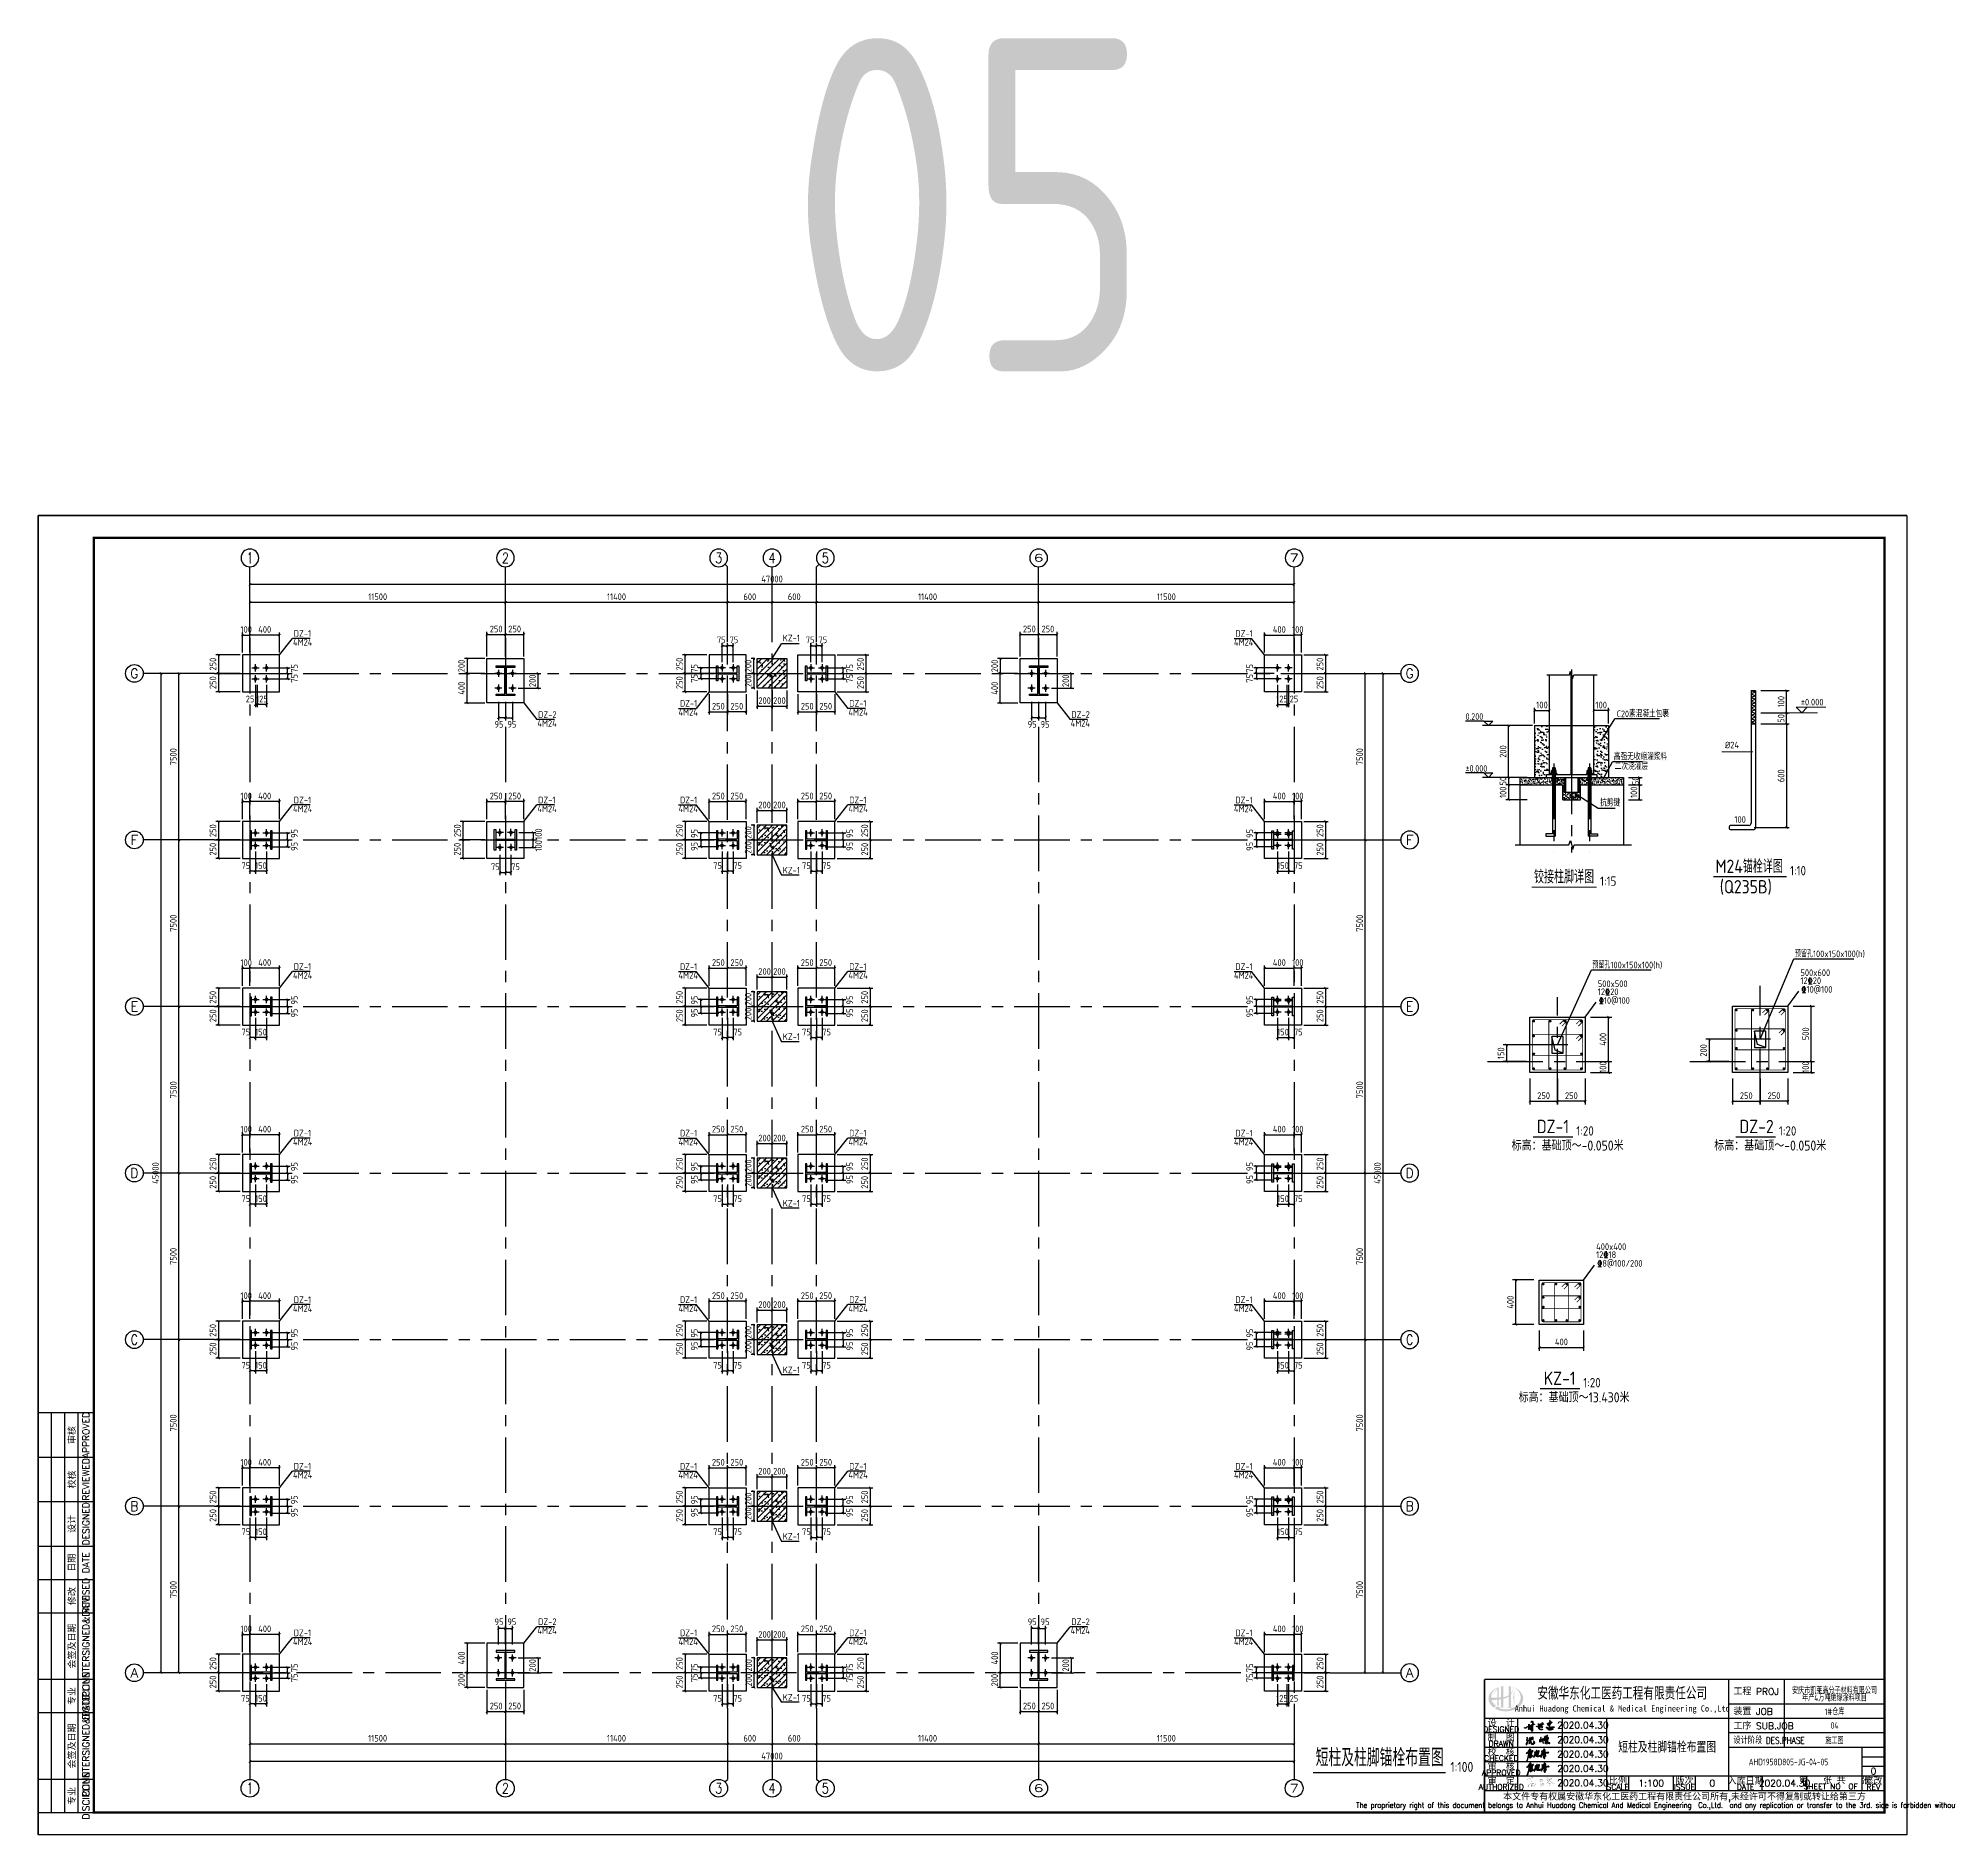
# Model space of a CAD drawing. Header units: millimetres. Extents: x 865490 to 879904, y 39442 to 44891.
# Drawn here: x 869715 to 870575, y 39448 to 40257 of the extents above; entities that cross this region are included whole.
import ezdxf
from ezdxf.enums import TextEntityAlignment as Align

# ---------------------------------------------------------------- set-up
doc = ezdxf.new("R2010")
doc.units = ezdxf.units.MM
doc.header["$LTSCALE"] = 1000
doc.header["$MEASUREMENT"] = 0
doc.linetypes.add('CENTER', pattern=[2, 1.25, -0.25, 0.25, -0.25])
doc.linetypes.add('DOTE', pattern=[2.42, 2, -0.2, 0.02, -0.2])
for name, color, linetype in [('AXIS', 3, 'Continuous'), ('AXIS_TEXT', 7, 'Continuous'), ('COLUMN', 9, 'Continuous'), ('D1', 112, 'Continuous'), ('D2', 6, 'Continuous'), ('DIM', 7, 'Continuous'), ('DIM_SYMB', 3, 'Continuous'), ('DOTE', 1, 'DOTE'), ('HATCH', 8, 'Continuous'), ('M_Prof', 2, 'Continuous'), ('NUM', 7, 'Continuous'), ('OTHER', 2, 'Continuous'), ('Prof', 2, 'Continuous'), ('PUB_DIM', 3, 'Continuous'), ('PUB_TEXT', 7, 'Continuous'), ('WINDOW', 4, 'Continuous'), ('图层4', 4, 'Continuous'), ('尺寸标注', 7, 'Continuous'), ('支撑', 6, 'Continuous'), ('柱', 2, 'Continuous'), ('柱平法箍筋', 24, 'Continuous'), ('柱平法纵筋', 7, 'Continuous'), ('柱集中标注', 2, 'Continuous'), ('标注', 7, 'Continuous'), ('梁', 4, 'Continuous'), ('梁集中标注', 2, 'Continuous'), ('檩条', 34, 'Continuous'), ('螺栓孔标注', 253, 'Continuous')]:
    doc.layers.add(name, color=color, linetype=linetype)
doc.layers.add('D3', color=62, linetype='Continuous', lineweight=9)
doc.styles.add('_TCH_AXIS', font='COMPLEX', dxfattribs={"bigfont": 'GBCBIG'})
doc.styles.add('COMPLEX', font='COMPLEX')
doc.styles.add('ECEC_TK', font='txt_l.shx', dxfattribs={"bigfont": 'hztxt_l.shx'})
doc.styles.add('ECEC_TQ', font='txt_l.shx', dxfattribs={"bigfont": 'hztxt_l.shx'})
doc.styles.add('ECEC_TQ_S', font='')
doc.styles.add('GBHZ', font='gbenor.shx', dxfattribs={"width": 0.9, "bigfont": 'gbcbig.shx'})
doc.styles.add('TS', font='tssdeng.shx', dxfattribs={"width": 0.8, "height": 2.5, "bigfont": 'tssdchn.shx'})
doc.styles.add('TSSD_REIN', font='tssdeng.shx', dxfattribs={"width": 0.7, "bigfont": 'tssdchn.shx'})
doc.styles.get('ECEC_TQ_S').set_extended_font_data('SimSun')
doc.dimstyles.new('Y10', dxfattribs={"dimscale": 0, "dimtxt": 3, "dimasz": 0.01, "dimexe": 1.2, "dimexo": 1, "dimgap": 1, "dimtad": 1, "dimdec": 0, "dimlfac": 10, "dimzin": 0, "dimdsep": 46, "dimtxsty": 'GBHZ', "dimblk1": 'DX', "dimblk2": 'DX', "dimsah": 1, "dimcen": 0.09, "dimdle": 1, "dimadec": 0, "dimazin": 0, "dimtfac": 1, "dimtdec": 0, "dimtix": 1, "dimtmove": 2, "dimatfit": 3, "dimldrblk": 'DX', "dimfxl": 0, "dimtolj": 1, "dimtzin": 0, "dimarcsym": 0})
doc.dimstyles.new('Y100', dxfattribs={"dimscale": 0, "dimtxt": 3, "dimasz": 0.01, "dimexe": 1.2, "dimexo": 2, "dimgap": 1, "dimtad": 1, "dimdec": 0, "dimlfac": 100, "dimzin": 0, "dimdsep": 46, "dimtxsty": 'GBHZ', "dimblk": 'DX', "dimcen": 0.09, "dimdle": 1, "dimclrd": 7, "dimclre": 7, "dimclrt": 7, "dimadec": 0, "dimazin": 0, "dimtfac": 1, "dimtdec": 0, "dimtix": 1, "dimtmove": 2, "dimatfit": 3, "dimldrblk": 'DX', "dimfxl": 0, "dimtolj": 1, "dimtzin": 0, "dimarcsym": 0})
doc.dimstyles.new('Y15', dxfattribs={"dimscale": 0, "dimtxt": 3, "dimasz": 0.01, "dimexe": 1.2, "dimexo": 1, "dimgap": 1, "dimtad": 1, "dimdec": 0, "dimlfac": 15, "dimzin": 0, "dimdsep": 46, "dimtxsty": 'GBHZ', "dimblk1": 'DX', "dimblk2": 'DX', "dimsah": 1, "dimcen": 0.09, "dimdle": 1, "dimadec": 0, "dimazin": 0, "dimtfac": 1, "dimtdec": 0, "dimtix": 1, "dimtmove": 2, "dimatfit": 3, "dimldrblk": 'DX', "dimfxl": 0, "dimtolj": 1, "dimtzin": 0, "dimarcsym": 0})
doc.dimstyles.new('Y20', dxfattribs={"dimscale": 0, "dimtxt": 3, "dimasz": 0.01, "dimexe": 1.5, "dimexo": 0.03, "dimgap": 1, "dimtad": 1, "dimdec": 0, "dimlfac": 20, "dimzin": 0, "dimdsep": 46, "dimtxsty": 'GBHZ', "dimblk1": 'DX', "dimblk2": 'DX', "dimsah": 1, "dimcen": 0.09, "dimdle": 1, "dimadec": 0, "dimazin": 0, "dimtfac": 1, "dimtdec": 0, "dimtix": 1, "dimtmove": 2, "dimatfit": 3, "dimldrblk": 'DX', "dimfxl": 0, "dimtolj": 1, "dimtzin": 0, "dimarcsym": 0})
doc.dimstyles.new('Y30', dxfattribs={"dimscale": 0, "dimtxt": 3, "dimasz": 0.01, "dimexe": 1.2, "dimexo": 1, "dimgap": 1, "dimtad": 1, "dimdec": 0, "dimlfac": 30, "dimzin": 0, "dimdsep": 46, "dimtxsty": 'GBHZ', "dimblk1": 'DX', "dimblk2": 'DX', "dimsah": 1, "dimcen": 0.09, "dimdle": 1, "dimadec": 0, "dimazin": 0, "dimtfac": 1, "dimtdec": 0, "dimtix": 1, "dimtmove": 2, "dimatfit": 3, "dimldrblk": 'DX', "dimfxl": 0, "dimtolj": 1, "dimtzin": 0, "dimarcsym": 0})
pattern_1 = [(37.5, (505280.9831, -184354.4873), (-0.041995572, 1.2845491793), [0, -1.0133333333, 0, -1.1333333333, 0, -1.0833333333]), (7.5, (505280.983, -184354.4873), (1.179851137, 1.88143071), [0, -0.5466666667, 0, -0.9133333333, 0, -0.35]), (327.5, (505280.1631, -184354.4873), (2.0760945745, 0.0037727024), [0, -0.3333333333, 0, -1.2, 0, -1.5666666667]), (317.5, (505280.163, -184354.4873), (2.004084403, 0.585117043), [0, -0.1666666667, 0, -0.7866666667, 0, -0.9])]
pattern_2 = [(37.5, (505280.983, -184354.4873), (-0.083991144, 2.569098359), [0, -2.026666667, 0, -2.266666667, 0, -2.166666667]), (7.5, (505280.983, -184354.4873), (2.359702274, 3.76286142), [0, -1.093333333, 0, -1.826666667, 0, -0.7]), (327.5, (505279.343, -184354.4873), (4.152189149, 0.007545405), [0, -0.666666667, 0, -2.4, 0, -3.133333333]), (317.5, (505279.343, -184354.4873), (4.008168806, 1.170234087), [0, -0.333333333, 0, -1.573333333, 0, -1.8])]

msp = doc.modelspace()

# ---------------------------------------------------------------- texts
for s, style, width, p in [('%%P0.000', 'GBHZ', 0.9, (870508.376, 39956.773)), ('%%C24', 'GBHZ', 0.9, (870474.206, 39937.433)), ('100', 'GBHZ', 0.9, (870478.481, 39903.925)), ('设计阶段 DES.PHASE', 'ECEC_TQ', 0.8, (870478.028, 39489.259))]:
    msp.add_text(s, height=3, dxfattribs=dict(style=style, width=width)).set_placement(p)
at = {"style": 'ECEC_TK'}
for s, p in [('APPROVED', (869736.528, 39628.259)), ('审核', (869730.028, 39628.259)), ('REVIEWED', (869736.528, 39608.259)), ('校核', (869730.028, 39608.259)), ('DESIGNED', (869736.528, 39588.259)), ('设计', (869730.028, 39588.259)), ('日期', (869730.028, 39570.759)), ('DATE', (869736.528, 39570.759)), ('REVISED', (869736.528, 39555.759)), ('修改', (869730.028, 39555.759)), ('COUNTERSIGNED&DATE', (869736.528, 39533.259)), ('会签及日期', (869730.028, 39533.259)), ('DISCIPLINE', (869736.528, 39510.759)), ('专业', (869730.028, 39510.759)), ('COUNTERSIGNED&DATE', (869736.528, 39488.259)), ('会签及日期', (869730.028, 39488.259)), ('DISCIPLINE', (869736.528, 39465.759)), ('专业', (869730.028, 39465.759))]:
    msp.add_text(s, height=3, rotation=90, dxfattribs=at).set_placement(p, align=Align.MIDDLE)
for s, height, style, width, p in [('安徽华东化工医药工程有限责任公司', 5, 'ECEC_TQ_S', 0.7, (870427.977, 39512.259)), ('Anhui Huadong Chemical & Medical Engineering Co.,Ltd', 2.8, 'ECEC_TQ_S', 0.85, (870427.977, 39504.759)), ('The proprietary right of this document belongs to Anhui Huadong Chemical And Medical Engineering  Co.,Ltd.  and any replication or transfer to the 3rd. side is forbidden without its permission. ', 2.5, 'ECEC_TQ', 0.72, (870456.028, 39461.259))]:
    msp.add_text(s, height=height, dxfattribs=dict(style=style, width=width)).set_placement(p, align=Align.MIDDLE)
at = {"style": 'ECEC_TQ'}
for s, p in [('工程 PROJ', (870478.028, 39511.259)), ('装置 JOB', (870478.028, 39502.259)), ('工序 SUB.JOB', (870478.028, 39495.759))]:
    msp.add_text(s, height=3, dxfattribs=at).set_placement(p)
for s, height, p in [('设  计', 3, (870373.528, 39498.759)), ('DESIGNED', 2.5, (870373.528, 39495.759)), ('制  图', 3, (870373.528, 39492.259)), ('CHECKED', 2.5, (870373.528, 39482.759)), ('DRAWN', 2.5, (870373.528, 39489.259)), ('校  核', 3, (870373.528, 39485.759)), ('APPROVED', 2.5, (870373.528, 39476.259)), ('审  核', 3, (870373.528, 39479.259)), ('审  定', 3, (870373.528, 39472.759)), ('比例', 3, (870426.028, 39472.759)), ('版次', 3, (870456.028, 39472.759)), ('入库日期', 3, (870483.528, 39472.759)), ('第   张 共   张', 3, (870523.528, 39473.009)), ('修改', 3, (870541.028, 39472.759)), ('AUTHORIZED', 2.5, (870373.528, 39469.759)), ('本文件专有权属安徽华东化工医药工程有限责任公司所有,未经许可不得复制或转让给第三方', 3, (870456.028, 39465.259)), ('SCALE', 2.5, (870426.028, 39469.759)), ('ISSUE', 2.5, (870456.028, 39469.759)), ('DATE', 2.5, (870483.528, 39469.759)), ('SHEET NO  OF  ', 2.5, (870523.528, 39470.009)), ('REV', 2.5, (870541.028, 39469.759))]:
    msp.add_text(s, height=height, dxfattribs=at).set_placement(p, align=Align.MIDDLE)
at = {"ltscale": 2, "style": 'GBHZ'}
msp.add_text('1:100', height=4.5, rotation=0.204441, dxfattribs=at).set_placement((870350.628, 39476.554))
at = {"style": 'ECEC_TQ'}
for tag, text, p in [('2020.04.30', ' ', (870410.272, 39497.587)), ('2020.04.30', ' ', (870410.272, 39491.087)), ('2020.04.30', ' ', (870410.272, 39484.587)), ('2020.04.30', ' ', (870410.272, 39478.087)), ('0', '0', (870541.028, 39476.925)), ('2020.04.30', ' ', (870410.272, 39471.587)), ('1:100', '1:100', (870441.028, 39471.509)), ('0', '0', (870468.528, 39471.509)), ('2020.04.30', ' ', (870501.028, 39471.509))]:
    msp.add_attdef(tag, text=text, height=3, dxfattribs=at).set_placement(p, align=Align.MIDDLE)
at = {"layer": 'AXIS', "style": 'TSSD_REIN', "width": 0.7}
for s, p in [('安庆市凯莱高分子材料有限公司', (870523.528, 39513.535)), ('年产4万吨绝缘涂料项目', (870523.528, 39510.304)), ('1#仓库', (870523.528, 39504.009)), ('施工图', (870523.528, 39491.009)), ('04', (870523.528, 39497.509)), ('AHD1958D805-JG-04-05', (870502.805, 39481.052))]:
    msp.add_text(s, height=3, dxfattribs=at).set_placement(p, align=Align.MIDDLE)
at = {"layer": 'NUM', "style": 'GBHZ'}
msp.add_text('短柱及柱脚锚栓布置图', height=8, dxfattribs=at).set_placement((870289.994, 39479.021))
at = {"layer": 'PUB_TEXT', "style": 'GBHZ'}
for s, height, p in [('M24锚栓详图', 6, (870469.947, 39881.351)), ('铰接柱脚详图', 6, (870388.284, 39876.651)), ('1:15', 4.2, (870417.99, 39875.57)), ('(Q235B)', 6, (870471.879, 39872.149)), ('1:10', 4.2, (870503.492, 39880.269)), ('DZ-1', 6, (870389.537, 39764.191)), ('1:20', 4.2, (870407.311, 39763.109)), ('DZ-2', 6, (870480.735, 39764.191)), ('1:20', 4.2, (870498.508, 39763.109)), ('标高：基础顶～-0.050米', 4.5, (870378.2, 39756.355)), ('标高：基础顶～-0.050米', 4.5, (870469.397, 39756.355)), ('KZ-1', 6, (870392.666, 39650.819)), ('标高：基础顶～13.430米', 4.5, (870381.328, 39642.983)), ('1:20', 4.2, (870410.439, 39649.737))]:
    msp.add_text(s, height=height, dxfattribs=at).set_placement(p)
at = {"layer": 'PUB_TEXT', "style": 'TS', "width": 0.8}
msp.add_text('短柱及柱脚锚栓布置图', height=5, dxfattribs=at).set_placement((870448.193, 39488.012), align=Align.MIDDLE)
at = {"layer": '柱集中标注', "style": 'GBHZ', "width": 0.9}
for s, p in [('DZ-1', (869830.043, 39987.691)), ('DZ-1', (870253.848, 39987.691)), ('4M24', (869829.702, 39983.72)), ('KZ-1', (870050.165, 39985.615)), ('4M24', (870253.228, 39983.72)), ('DZ-1', (870003.848, 39956.186)), ('DZ-1', (870080.043, 39956.186)), ('4M24', (869939.702, 39947.214)), ('DZ-2', (869940.043, 39951.186)), ('4M24', (870003.228, 39952.214)), ('4M24', (870079.702, 39952.214)), ('4M24', (870179.702, 39947.214)), ('DZ-2', (870180.043, 39951.186)), ('DZ-1', (869830.043, 39912.691)), ('DZ-1', (869940.043, 39912.691)), ('DZ-1', (870003.848, 39912.691)), ('DZ-1', (870080.043, 39912.691)), ('DZ-1', (870253.848, 39912.691)), ('4M24', (869829.702, 39908.72)), ('4M24', (869939.702, 39908.72)), ('4M24', (870003.228, 39908.72)), ('4M24', (870079.702, 39908.72)), ('4M24', (870253.228, 39908.72)), ('KZ-1', (870050.165, 39881.106)), ('预留孔100x150x100(h)', (870505.737, 39843.43)), ('4M24', (869829.702, 39833.72)), ('DZ-1', (869830.043, 39837.691)), ('4M24', (870003.228, 39833.72)), ('DZ-1', (870003.848, 39837.691)), ('4M24', (870079.702, 39833.72)), ('DZ-1', (870080.043, 39837.691)), ('4M24', (870253.228, 39833.72)), ('DZ-1', (870253.848, 39837.691)), ('预留孔100x150x100(h)', (870414.539, 39838.43)), ('500x600', (870508.179, 39834.951)), ('12%%13220', (870416.981, 39826.351)), ('500x500', (870416.981, 39829.951)), ('12%%13220', (870508.179, 39831.351)), ('%%13210@100', (870508.626, 39827.428)), ('%%13210@100', (870417.428, 39822.428)), ('KZ-1', (870050.165, 39806.106)), ('4M24', (869829.702, 39758.72)), ('DZ-1', (869830.043, 39762.691)), ('4M24', (870003.228, 39758.72)), ('DZ-1', (870003.848, 39762.691)), ('4M24', (870079.702, 39758.72)), ('DZ-1', (870080.043, 39762.691)), ('4M24', (870253.228, 39758.72)), ('DZ-1', (870253.848, 39762.691)), ('KZ-1', (870050.165, 39731.106)), ('12%%13218', (870416.252, 39707.978)), ('400x400', (870416.252, 39711.578)), ('%%1328@100/200', (870416.699, 39704.056)), ('DZ-1', (869830.043, 39687.691)), ('DZ-1', (870003.848, 39687.691)), ('DZ-1', (870080.043, 39687.691)), ('DZ-1', (870253.848, 39687.691)), ('4M24', (869829.702, 39683.72)), ('4M24', (870003.228, 39683.72)), ('4M24', (870079.702, 39683.72)), ('4M24', (870253.228, 39683.72)), ('KZ-1', (870050.165, 39656.106)), ('DZ-1', (869830.043, 39612.691)), ('DZ-1', (870003.848, 39612.691)), ('DZ-1', (870080.043, 39612.691)), ('DZ-1', (870253.848, 39612.691)), ('4M24', (869829.702, 39608.72)), ('4M24', (870003.228, 39608.72)), ('4M24', (870079.702, 39608.72)), ('4M24', (870253.228, 39608.72)), ('KZ-1', (870050.165, 39581.106)), ('DZ-2', (869940.043, 39542.691)), ('DZ-2', (870180.043, 39542.691)), ('4M24', (869829.702, 39533.72)), ('DZ-1', (869830.043, 39537.691)), ('4M24', (869939.702, 39538.72)), ('4M24', (870003.228, 39533.72)), ('DZ-1', (870003.848, 39537.691)), ('4M24', (870079.702, 39533.72)), ('DZ-1', (870080.043, 39537.691)), ('4M24', (870179.702, 39538.72)), ('4M24', (870253.228, 39533.72)), ('DZ-1', (870253.848, 39537.691)), ('KZ-1', (870050.165, 39508.622))]:
    msp.add_text(s, height=3, dxfattribs=at).set_placement(p)
at = {"layer": '梁集中标注', "style": 'GBHZ', "width": 0.9}
msp.add_text('05', height=150, dxfattribs=at).set_placement((870053.232, 40107.226))
at = {"layer": '螺栓孔标注', "style": 'GBHZ'}
for s, p in [('0.200', (870357.457, 39950.269)), ('C20素混凝土包裹', (870425.528, 39951.503)), ('高强无收缩灌浆料', (870424.195, 39932.179)), ('二次浇灌层', (870424.612, 39927.833)), ('%%P0.000', (870357.457, 39926.92)), ('抗剪键', (870418.033, 39911.394, 6))]:
    msp.add_text(s, height=3, dxfattribs=at).set_placement(p)

# ---------------------------------------------------------------- blocks, each defined once
blk = doc.blocks.new('DX')
at = {"color": 0, "linetype": 'ByBlock', "const_width": 40}
blk.add_lwpolyline([(-54, -51), (46, 49)], dxfattribs=at)
blk = doc.blocks.new('*D1728')
at = {"layer": 'Defpoints', "color": 0, "linetype": 'ByBlock', "transparency": 16777216}
for p in [(870429.84, 39921.01), (870429.84, 39914.35), (870435.73, 39921.01)]:
    blk.add_point(p, dxfattribs=at)
at = {"layer": 'dim', "color": 0, "linetype": 'ByBlock', "lineweight": -2, "transparency": 16777216}
for p, q in [((870430.84, 39921.01), (870436.93, 39921.01)), ((870430.84, 39914.35), (870436.93, 39914.35)), ((870435.73, 39914.36), (870435.73, 39921))]:
    blk.add_line(p, q, dxfattribs=at)
at = {"layer": 'dim', "color": 0, "linetype": 'ByBlock', "lineweight": -2, "transparency": 16777216, "xscale": 0.01, "yscale": 0.01, "zscale": 0.01}
for p, rotation in [((870435.73, 39921.01), 90), ((870435.73, 39914.35), 270)]:
    blk.add_blockref('DX', p, dxfattribs=dict(at, rotation=rotation))
at = {"layer": 'dim', "color": 0, "linetype": 'ByBlock', "transparency": 16777216, "insert": (870433.23, 39917.68), "char_height": 3, "attachment_point": 5, "rotation": 90, "style": 'GBHZ'}
blk.add_mtext('\\A1;100', dxfattribs=at)
blk = doc.blocks.new('*D1729')
at = {"layer": 'Defpoints', "color": 0, "linetype": 'ByBlock', "transparency": 16777216}
for p in [(870429.84, 39924.35), (870435.73, 39924.35), (870429.84, 39921.01)]:
    blk.add_point(p, dxfattribs=at)
at = {"layer": 'dim', "color": 0, "linetype": 'ByBlock', "lineweight": -2, "transparency": 16777216}
for p, q in [((870430.84, 39924.35), (870436.93, 39924.35)), ((870435.73, 39921.02), (870435.73, 39924.34)), ((870430.84, 39921.01), (870436.93, 39921.01))]:
    blk.add_line(p, q, dxfattribs=at)
at = {"layer": 'dim', "color": 0, "linetype": 'ByBlock', "lineweight": -2, "transparency": 16777216, "xscale": 0.01, "yscale": 0.01, "zscale": 0.01}
for p, rotation in [((870435.73, 39921.01), 270), ((870435.73, 39924.35), 90)]:
    blk.add_blockref('DX', p, dxfattribs=dict(at, rotation=rotation))
at = {"layer": 'dim', "color": 0, "linetype": 'ByBlock', "transparency": 16777216, "insert": (870433.95, 39922.87), "char_height": 3, "attachment_point": 5, "rotation": 90, "style": 'GBHZ'}
blk.add_mtext('\\A1;50', dxfattribs=at)
blk = doc.blocks.new('*D1730')
at = {"layer": 'Defpoints', "color": 0, "linetype": 'ByBlock', "transparency": 16777216}
for p in [(870386.35, 39788.76), (870398.85, 39788.76), (870398.85, 39778.57)]:
    blk.add_point(p, dxfattribs=at)
at = {"layer": 'dim', "color": 0, "linetype": 'ByBlock', "lineweight": -2, "transparency": 16777216}
for p, q in [((870386.35, 39788.73), (870386.35, 39777.07)), ((870398.85, 39788.73), (870398.85, 39777.07)), ((870386.36, 39778.57), (870398.84, 39778.57))]:
    blk.add_line(p, q, dxfattribs=at)
at = {"layer": 'dim', "color": 0, "linetype": 'ByBlock', "lineweight": -2, "transparency": 16777216, "xscale": 0.01, "yscale": 0.01, "zscale": 0.01, "rotation": 180}
blk.add_blockref('DX', (870386.35, 39778.57), dxfattribs=at)
at = {"layer": 'dim', "color": 0, "linetype": 'ByBlock', "lineweight": -2, "transparency": 16777216, "xscale": 0.01, "yscale": 0.01, "zscale": 0.01}
blk.add_blockref('DX', (870398.85, 39778.57), dxfattribs=at)
at = {"layer": 'dim', "color": 0, "linetype": 'ByBlock', "transparency": 16777216, "insert": (870392.6, 39781.07), "char_height": 3, "attachment_point": 5, "style": 'GBHZ'}
blk.add_mtext('\\A1;250', dxfattribs=at)
blk = doc.blocks.new('*D1731')
at = {"layer": 'Defpoints', "color": 0, "linetype": 'ByBlock', "transparency": 16777216}
for p in [(870413.74, 39816.44), (870421.84, 39816.44), (870413.74, 39796.44)]:
    blk.add_point(p, dxfattribs=at)
at = {"layer": 'dim', "color": 0, "linetype": 'ByBlock', "lineweight": -2, "transparency": 16777216}
for p, q in [((870413.77, 39816.44), (870423.34, 39816.44)), ((870421.84, 39796.45), (870421.84, 39816.43)), ((870413.77, 39796.44), (870423.34, 39796.44))]:
    blk.add_line(p, q, dxfattribs=at)
at = {"layer": 'dim', "color": 0, "linetype": 'ByBlock', "lineweight": -2, "transparency": 16777216, "xscale": 0.01, "yscale": 0.01, "zscale": 0.01}
for p, rotation in [((870421.84, 39816.44), 90), ((870421.84, 39796.44), 270)]:
    blk.add_blockref('DX', p, dxfattribs=dict(at, rotation=rotation))
at = {"layer": 'dim', "color": 0, "linetype": 'ByBlock', "transparency": 16777216, "insert": (870419.34, 39806.44), "char_height": 3, "attachment_point": 5, "rotation": 90, "style": 'GBHZ'}
blk.add_mtext('\\A1;400', dxfattribs=at)
blk = doc.blocks.new('*D1732')
at = {"layer": 'Defpoints', "color": 0, "linetype": 'ByBlock', "transparency": 16777216}
for p in [(870413.74, 39796.44), (870413.74, 39791.44), (870421.84, 39791.44)]:
    blk.add_point(p, dxfattribs=at)
at = {"layer": 'dim', "color": 0, "linetype": 'ByBlock', "lineweight": -2, "transparency": 16777216}
for p, q in [((870413.77, 39796.44), (870423.34, 39796.44)), ((870421.84, 39796.45), (870421.84, 39796.46)), ((870421.84, 39796.44), (870421.84, 39791.44)), ((870413.77, 39791.44), (870423.34, 39791.44)), ((870421.84, 39791.43), (870421.84, 39791.42))]:
    blk.add_line(p, q, dxfattribs=at)
at = {"layer": 'dim', "color": 0, "linetype": 'ByBlock', "lineweight": -2, "transparency": 16777216, "xscale": 0.01, "yscale": 0.01, "zscale": 0.01}
for p, rotation in [((870421.84, 39796.44), 270), ((870421.84, 39791.44), 90)]:
    blk.add_blockref('DX', p, dxfattribs=dict(at, rotation=rotation))
at = {"layer": 'dim', "color": 0, "linetype": 'ByBlock', "transparency": 16777216, "insert": (870419.34, 39793.94), "char_height": 3, "attachment_point": 5, "rotation": 90, "style": 'GBHZ'}
blk.add_mtext('\\A1;100', dxfattribs=at)
blk = doc.blocks.new('*D1733')
at = {"layer": 'Defpoints', "color": 0, "linetype": 'ByBlock', "transparency": 16777216}
for p in [(870398.85, 39788.76), (870411.35, 39788.76), (870398.85, 39778.57)]:
    blk.add_point(p, dxfattribs=at)
at = {"layer": 'dim', "color": 0, "linetype": 'ByBlock', "lineweight": -2, "transparency": 16777216}
for p, q in [((870398.85, 39788.73), (870398.85, 39777.07)), ((870411.35, 39788.73), (870411.35, 39777.07)), ((870411.34, 39778.57), (870398.86, 39778.57))]:
    blk.add_line(p, q, dxfattribs=at)
at = {"layer": 'dim', "color": 0, "linetype": 'ByBlock', "lineweight": -2, "transparency": 16777216, "xscale": 0.01, "yscale": 0.01, "zscale": 0.01, "rotation": 180}
blk.add_blockref('DX', (870398.85, 39778.57), dxfattribs=at)
at = {"layer": 'dim', "color": 0, "linetype": 'ByBlock', "lineweight": -2, "transparency": 16777216, "xscale": 0.01, "yscale": 0.01, "zscale": 0.01}
blk.add_blockref('DX', (870411.35, 39778.57), dxfattribs=at)
at = {"layer": 'dim', "color": 0, "linetype": 'ByBlock', "transparency": 16777216, "insert": (870405.1, 39781.07), "char_height": 3, "attachment_point": 5, "style": 'GBHZ'}
blk.add_mtext('\\A1;250', dxfattribs=at)
blk = doc.blocks.new('*D1734')
at = {"layer": 'Defpoints', "color": 0, "linetype": 'ByBlock', "transparency": 16777216}
for p in [(870384.86, 39803.94), (870375.89, 39796.44), (870384.86, 39796.44)]:
    blk.add_point(p, dxfattribs=at)
at = {"layer": 'dim', "color": 0, "linetype": 'ByBlock', "lineweight": -2, "transparency": 16777216}
for p, q in [((870384.83, 39803.94), (870374.39, 39803.94)), ((870375.89, 39803.93), (870375.89, 39796.45)), ((870384.83, 39796.44), (870374.39, 39796.44))]:
    blk.add_line(p, q, dxfattribs=at)
at = {"layer": 'dim', "color": 0, "linetype": 'ByBlock', "lineweight": -2, "transparency": 16777216, "xscale": 0.01, "yscale": 0.01, "zscale": 0.01}
for p, rotation in [((870375.89, 39803.94), 90), ((870375.89, 39796.44), 270)]:
    blk.add_blockref('DX', p, dxfattribs=dict(at, rotation=rotation))
at = {"layer": 'dim', "color": 0, "linetype": 'ByBlock', "transparency": 16777216, "insert": (870373.39, 39800.19), "char_height": 3, "attachment_point": 5, "rotation": 90, "style": 'GBHZ'}
blk.add_mtext('\\A1;150', dxfattribs=at)
blk = doc.blocks.new('*D1735')
at = {"layer": 'Defpoints', "color": 0, "linetype": 'ByBlock', "transparency": 16777216}
for p in [(870386.26, 39924.35), (870376.86, 39921.01), (870386.26, 39921.01)]:
    blk.add_point(p, dxfattribs=at)
at = {"layer": 'dim', "color": 0, "linetype": 'ByBlock', "lineweight": -2, "transparency": 16777216}
for p, q in [((870385.26, 39924.35), (870375.66, 39924.35)), ((870376.86, 39924.36), (870376.86, 39924.37)), ((870376.86, 39924.35), (870376.86, 39921.01)), ((870385.26, 39921.01), (870375.66, 39921.01)), ((870376.86, 39921), (870376.86, 39920.99))]:
    blk.add_line(p, q, dxfattribs=at)
at = {"layer": 'dim', "color": 0, "linetype": 'ByBlock', "lineweight": -2, "transparency": 16777216, "xscale": 0.01, "yscale": 0.01, "zscale": 0.01}
for p, rotation in [((870376.86, 39924.35), 270), ((870376.86, 39921.01), 90)]:
    blk.add_blockref('DX', p, dxfattribs=dict(at, rotation=rotation))
at = {"layer": 'dim', "color": 0, "linetype": 'ByBlock', "transparency": 16777216, "insert": (870374.36, 39922.68), "char_height": 3, "attachment_point": 5, "rotation": 90, "style": 'GBHZ'}
blk.add_mtext('\\A1;50', dxfattribs=at)
blk = doc.blocks.new('*D1736')
at = {"layer": 'Defpoints', "color": 0, "linetype": 'ByBlock', "transparency": 16777216}
for p in [(870376.86, 39914.35), (870386.26, 39921.01), (870386.26, 39914.35)]:
    blk.add_point(p, dxfattribs=at)
at = {"layer": 'dim', "color": 0, "linetype": 'ByBlock', "lineweight": -2, "transparency": 16777216}
for p, q in [((870385.26, 39921.01), (870375.66, 39921.01)), ((870385.26, 39914.35), (870375.66, 39914.35)), ((870376.86, 39921), (870376.86, 39914.36))]:
    blk.add_line(p, q, dxfattribs=at)
at = {"layer": 'dim', "color": 0, "linetype": 'ByBlock', "lineweight": -2, "transparency": 16777216, "xscale": 0.01, "yscale": 0.01, "zscale": 0.01}
for p, rotation in [((870376.86, 39921.01), 90), ((870376.86, 39914.35), 270)]:
    blk.add_blockref('DX', p, dxfattribs=dict(at, rotation=rotation))
at = {"layer": 'dim', "color": 0, "linetype": 'ByBlock', "transparency": 16777216, "insert": (870374.36, 39917.68), "char_height": 3, "attachment_point": 5, "rotation": 90, "style": 'GBHZ'}
blk.add_mtext('\\A1;100', dxfattribs=at)
blk = doc.blocks.new('*D1737')
at = {"layer": 'Defpoints', "color": 0, "linetype": 'ByBlock', "transparency": 16777216}
for p in [(870388.53, 39947.7), (870395.2, 39954.49), (870395.2, 39948.23)]:
    blk.add_point(p, dxfattribs=at)
at = {"layer": 'dim', "color": 0, "linetype": 'ByBlock', "lineweight": -2, "transparency": 16777216}
for p, q in [((870388.53, 39948.7), (870388.53, 39955.69)), ((870388.54, 39954.49), (870395.19, 39954.49)), ((870395.2, 39949.23), (870395.2, 39955.69))]:
    blk.add_line(p, q, dxfattribs=at)
at = {"layer": 'dim', "color": 0, "linetype": 'ByBlock', "lineweight": -2, "transparency": 16777216, "xscale": 0.01, "yscale": 0.01, "zscale": 0.01, "rotation": 180}
blk.add_blockref('DX', (870388.53, 39954.49), dxfattribs=at)
at = {"layer": 'dim', "color": 0, "linetype": 'ByBlock', "lineweight": -2, "transparency": 16777216, "xscale": 0.01, "yscale": 0.01, "zscale": 0.01}
blk.add_blockref('DX', (870395.2, 39954.49), dxfattribs=at)
at = {"layer": 'dim', "color": 0, "linetype": 'ByBlock', "transparency": 16777216, "insert": (870391.87, 39956.99), "char_height": 3, "attachment_point": 5, "style": 'GBHZ'}
blk.add_mtext('\\A1;100', dxfattribs=at)
blk = doc.blocks.new('*D1738')
at = {"layer": 'Defpoints', "color": 0, "linetype": 'ByBlock', "transparency": 16777216}
for p in [(870376.86, 39947.7), (870388.53, 39947.7), (870386.26, 39924.35)]:
    blk.add_point(p, dxfattribs=at)
at = {"layer": 'dim', "color": 0, "linetype": 'ByBlock', "lineweight": -2, "transparency": 16777216}
for p, q in [((870387.53, 39947.7), (870375.66, 39947.7)), ((870376.86, 39924.36), (870376.86, 39947.69)), ((870385.26, 39924.35), (870375.66, 39924.35))]:
    blk.add_line(p, q, dxfattribs=at)
at = {"layer": 'dim', "color": 0, "linetype": 'ByBlock', "lineweight": -2, "transparency": 16777216, "xscale": 0.01, "yscale": 0.01, "zscale": 0.01}
for p, rotation in [((870376.86, 39947.7), 90), ((870376.86, 39924.35), 270)]:
    blk.add_blockref('DX', p, dxfattribs=dict(at, rotation=rotation))
at = {"layer": 'dim', "color": 0, "linetype": 'ByBlock', "transparency": 16777216, "insert": (870374.36, 39936.02), "char_height": 3, "attachment_point": 5, "rotation": 90, "style": 'GBHZ'}
blk.add_mtext('\\A1;200', dxfattribs=at)
blk = doc.blocks.new('*D1739')
at = {"layer": 'Defpoints', "color": 0, "linetype": 'ByBlock', "transparency": 16777216}
for p in [(870415.2, 39954.49), (870415.2, 39948.23), (870421.87, 39947.7)]:
    blk.add_point(p, dxfattribs=at)
at = {"layer": 'dim', "color": 0, "linetype": 'ByBlock', "lineweight": -2, "transparency": 16777216}
for p, q in [((870415.2, 39949.23), (870415.2, 39955.69)), ((870421.86, 39954.49), (870415.21, 39954.49)), ((870421.87, 39948.7), (870421.87, 39955.69))]:
    blk.add_line(p, q, dxfattribs=at)
at = {"layer": 'dim', "color": 0, "linetype": 'ByBlock', "lineweight": -2, "transparency": 16777216, "xscale": 0.01, "yscale": 0.01, "zscale": 0.01, "rotation": 180}
blk.add_blockref('DX', (870415.2, 39954.49), dxfattribs=at)
at = {"layer": 'dim', "color": 0, "linetype": 'ByBlock', "lineweight": -2, "transparency": 16777216, "xscale": 0.01, "yscale": 0.01, "zscale": 0.01}
blk.add_blockref('DX', (870421.87, 39954.49), dxfattribs=at)
at = {"layer": 'dim', "color": 0, "linetype": 'ByBlock', "transparency": 16777216, "insert": (870418.53, 39956.99), "char_height": 3, "attachment_point": 5, "style": 'GBHZ'}
blk.add_mtext('\\A1;100', dxfattribs=at)
blk = doc.blocks.new('*D1740')
at = {"layer": 'Defpoints', "color": 0, "transparency": 16777216}
for p in [(870489.38, 39948.45), (870486.4, 39901.78), (870501.99, 39901.78)]:
    blk.add_point(p, dxfattribs=at)
at = {"layer": 'dim', "color": 0, "lineweight": -2, "transparency": 16777216}
for p, q in [((870490.38, 39948.45), (870503.19, 39948.45)), ((870501.99, 39948.44), (870501.99, 39901.79)), ((870487.4, 39901.78), (870503.19, 39901.78))]:
    blk.add_line(p, q, dxfattribs=at)
at = {"layer": 'dim', "color": 0, "lineweight": -2, "transparency": 16777216, "xscale": 0.01, "yscale": 0.01, "zscale": 0.01}
for p, rotation in [((870501.99, 39948.45), 90), ((870501.99, 39901.78), 270)]:
    blk.add_blockref('DX', p, dxfattribs=dict(at, rotation=rotation))
at = {"layer": 'dim', "color": 0, "transparency": 16777216, "insert": (870499.49, 39925.12), "char_height": 3, "attachment_point": 5, "rotation": 90, "style": 'GBHZ'}
blk.add_mtext('\\A1;600', dxfattribs=at)
blk = doc.blocks.new('*D1741')
at = {"layer": 'Defpoints', "color": 0, "linetype": 'ByBlock', "transparency": 16777216}
for p in [(870489.38, 39953.45), (870489.38, 39948.45), (870501.99, 39953.45)]:
    blk.add_point(p, dxfattribs=at)
at = {"layer": 'dim', "color": 0, "linetype": 'ByBlock', "lineweight": -2, "transparency": 16777216}
for p, q in [((870490.38, 39953.45), (870503.19, 39953.45)), ((870490.38, 39948.45), (870503.19, 39948.45)), ((870501.99, 39948.46), (870501.99, 39953.44))]:
    blk.add_line(p, q, dxfattribs=at)
at = {"layer": 'dim', "color": 0, "linetype": 'ByBlock', "lineweight": -2, "transparency": 16777216, "xscale": 0.01, "yscale": 0.01, "zscale": 0.01}
for p, rotation in [((870501.99, 39948.45), 270), ((870501.99, 39953.45), 90)]:
    blk.add_blockref('DX', p, dxfattribs=dict(at, rotation=rotation))
at = {"layer": 'dim', "color": 0, "linetype": 'ByBlock', "transparency": 16777216, "insert": (870499.49, 39950.95), "char_height": 3, "attachment_point": 5, "rotation": 90, "style": 'GBHZ'}
blk.add_mtext('\\A1;50', dxfattribs=at)
blk = doc.blocks.new('*D1742')
at = {"layer": 'Defpoints', "color": 0, "linetype": 'ByBlock', "transparency": 16777216}
for p in [(870489.38, 39963.48), (870501.99, 39963.48), (870489.38, 39953.45)]:
    blk.add_point(p, dxfattribs=at)
at = {"layer": 'dim', "color": 0, "linetype": 'ByBlock', "lineweight": -2, "transparency": 16777216}
for p, q in [((870490.38, 39963.48), (870503.19, 39963.48)), ((870501.99, 39953.46), (870501.99, 39963.47)), ((870490.38, 39953.45), (870503.19, 39953.45))]:
    blk.add_line(p, q, dxfattribs=at)
at = {"layer": 'dim', "color": 0, "linetype": 'ByBlock', "lineweight": -2, "transparency": 16777216, "xscale": 0.01, "yscale": 0.01, "zscale": 0.01}
for p, rotation in [((870501.99, 39963.48), 90), ((870501.99, 39953.45), 270)]:
    blk.add_blockref('DX', p, dxfattribs=dict(at, rotation=rotation))
at = {"layer": 'dim', "color": 0, "linetype": 'ByBlock', "transparency": 16777216, "insert": (870499.49, 39958.47), "char_height": 3, "attachment_point": 5, "rotation": 90, "style": 'GBHZ'}
blk.add_mtext('\\A1;100', dxfattribs=at)
blk = doc.blocks.new('*D1721')
at = {"layer": 'Defpoints', "color": 0, "transparency": 16777216}
for p in [(869916.97, 39534.55), (869908.03, 39521.22), (869916.97, 39521.22)]:
    blk.add_point(p, dxfattribs=at)
at = {"layer": 'dim', "color": 0, "lineweight": -2, "transparency": 16777216}
for p, q in [((869915.97, 39534.55), (869906.83, 39534.55)), ((869908.03, 39534.54), (869908.03, 39521.23)), ((869915.97, 39521.22), (869906.83, 39521.22))]:
    blk.add_line(p, q, dxfattribs=at)
at = {"layer": 'dim', "color": 0, "lineweight": -2, "transparency": 16777216, "xscale": 0.01, "yscale": 0.01, "zscale": 0.01}
for p, rotation in [((869908.03, 39534.55), 90), ((869908.03, 39521.22), 270)]:
    blk.add_blockref('DX', p, dxfattribs=dict(at, rotation=rotation))
at = {"layer": 'dim', "color": 0, "transparency": 16777216, "insert": (869905.53, 39527.88), "char_height": 3, "attachment_point": 5, "rotation": 90, "style": 'GBHZ'}
blk.add_mtext('\\A1;400', dxfattribs=at)
blk = doc.blocks.new('*D1722')
at = {"layer": 'Defpoints', "color": 0, "transparency": 16777216}
for p in [(869916.97, 39514.55), (869925.31, 39514.55), (869925.31, 39503.74)]:
    blk.add_point(p, dxfattribs=at)
at = {"layer": 'dim', "color": 0, "lineweight": -2, "transparency": 16777216}
for p, q in [((869916.97, 39513.55), (869916.97, 39502.54)), ((869925.31, 39513.55), (869925.31, 39502.54)), ((869916.98, 39503.74), (869925.3, 39503.74))]:
    blk.add_line(p, q, dxfattribs=at)
at = {"layer": 'dim', "color": 0, "lineweight": -2, "transparency": 16777216, "xscale": 0.01, "yscale": 0.01, "zscale": 0.01, "rotation": 180}
blk.add_blockref('DX', (869916.97, 39503.74), dxfattribs=at)
at = {"layer": 'dim', "color": 0, "lineweight": -2, "transparency": 16777216, "xscale": 0.01, "yscale": 0.01, "zscale": 0.01}
blk.add_blockref('DX', (869925.31, 39503.74), dxfattribs=at)
at = {"layer": 'dim', "color": 0, "transparency": 16777216, "insert": (869921.14, 39506.24), "char_height": 3, "attachment_point": 5, "style": 'GBHZ'}
blk.add_mtext('\\A1;250', dxfattribs=at)
blk = doc.blocks.new('*D1723')
at = {"layer": 'Defpoints', "color": 0, "transparency": 16777216}
for p in [(869925.31, 39514.55), (869933.64, 39514.55), (869933.64, 39503.74)]:
    blk.add_point(p, dxfattribs=at)
at = {"layer": 'dim', "color": 0, "lineweight": -2, "transparency": 16777216}
for p, q in [((869925.31, 39513.55), (869925.31, 39502.54)), ((869933.64, 39513.55), (869933.64, 39502.54)), ((869925.32, 39503.74), (869933.63, 39503.74))]:
    blk.add_line(p, q, dxfattribs=at)
at = {"layer": 'dim', "color": 0, "lineweight": -2, "transparency": 16777216, "xscale": 0.01, "yscale": 0.01, "zscale": 0.01, "rotation": 180}
blk.add_blockref('DX', (869925.31, 39503.74), dxfattribs=at)
at = {"layer": 'dim', "color": 0, "lineweight": -2, "transparency": 16777216, "xscale": 0.01, "yscale": 0.01, "zscale": 0.01}
blk.add_blockref('DX', (869933.64, 39503.74), dxfattribs=at)
at = {"layer": 'dim', "color": 0, "transparency": 16777216, "insert": (869929.47, 39506.24), "char_height": 3, "attachment_point": 5, "style": 'GBHZ'}
blk.add_mtext('\\A1;250', dxfattribs=at)
blk = doc.blocks.new('*D1724')
at = {"layer": 'Defpoints', "color": 0, "transparency": 16777216}
for p in [(869922.14, 39541.17), (869922.14, 39532.96), (869925.31, 39532.96)]:
    blk.add_point(p, dxfattribs=at)
at = {"layer": 'dim', "color": 0, "lineweight": -2, "transparency": 16777216}
for p, q in [((869922.14, 39533.96), (869922.14, 39542.37)), ((869925.3, 39541.17), (869922.15, 39541.17)), ((869925.31, 39533.96), (869925.31, 39542.37))]:
    blk.add_line(p, q, dxfattribs=at)
at = {"layer": 'dim', "color": 0, "lineweight": -2, "transparency": 16777216, "xscale": 0.01, "yscale": 0.01, "zscale": 0.01, "rotation": 180}
blk.add_blockref('DX', (869922.14, 39541.17), dxfattribs=at)
at = {"layer": 'dim', "color": 0, "lineweight": -2, "transparency": 16777216, "xscale": 0.01, "yscale": 0.01, "zscale": 0.01}
blk.add_blockref('DX', (869925.31, 39541.17), dxfattribs=at)
at = {"layer": 'dim', "color": 0, "transparency": 16777216, "insert": (869922.4, 39544.16), "char_height": 3, "attachment_point": 5, "style": 'GBHZ'}
blk.add_mtext('\\A1;95', dxfattribs=at)
blk = doc.blocks.new('*D1725')
at = {"layer": 'Defpoints', "color": 0, "transparency": 16777216}
for p in [(869928.47, 39541.17), (869925.31, 39532.96), (869928.47, 39532.96)]:
    blk.add_point(p, dxfattribs=at)
at = {"layer": 'dim', "color": 0, "lineweight": -2, "transparency": 16777216}
for p, q in [((869925.31, 39533.96), (869925.31, 39542.37)), ((869925.32, 39541.17), (869928.46, 39541.17)), ((869928.47, 39533.96), (869928.47, 39542.37))]:
    blk.add_line(p, q, dxfattribs=at)
at = {"layer": 'dim', "color": 0, "lineweight": -2, "transparency": 16777216, "xscale": 0.01, "yscale": 0.01, "zscale": 0.01, "rotation": 180}
blk.add_blockref('DX', (869925.31, 39541.17), dxfattribs=at)
at = {"layer": 'dim', "color": 0, "lineweight": -2, "transparency": 16777216, "xscale": 0.01, "yscale": 0.01, "zscale": 0.01}
blk.add_blockref('DX', (869928.47, 39541.17), dxfattribs=at)
at = {"layer": 'dim', "color": 0, "transparency": 16777216, "insert": (869928.21, 39544.16), "char_height": 3, "attachment_point": 5, "style": 'GBHZ'}
blk.add_mtext('\\A1;95', dxfattribs=at)
blk = doc.blocks.new('*D1726')
at = {"layer": 'Defpoints', "color": 0, "transparency": 16777216}
for p in [(869930.1, 39527.88), (869930.1, 39521.22), (869940, 39521.22)]:
    blk.add_point(p, dxfattribs=at)
at = {"layer": '标注', "color": 0, "lineweight": -2, "transparency": 16777216}
for p, q in [((869931.1, 39527.88), (869941.2, 39527.88)), ((869940, 39527.87), (869940, 39521.23)), ((869931.1, 39521.22), (869941.2, 39521.22))]:
    blk.add_line(p, q, dxfattribs=at)
at = {"layer": '标注', "color": 0, "lineweight": -2, "transparency": 16777216, "xscale": 0.01, "yscale": 0.01, "zscale": 0.01}
for p, rotation in [((869940, 39527.88), 90), ((869940, 39521.22), 270)]:
    blk.add_blockref('DX', p, dxfattribs=dict(at, rotation=rotation))
at = {"layer": '标注', "color": 0, "transparency": 16777216, "insert": (869937.5, 39524.55), "char_height": 3, "attachment_point": 5, "rotation": 90, "style": 'GBHZ'}
blk.add_mtext('\\A1;200', dxfattribs=at)
blk = doc.blocks.new('*D1727')
at = {"layer": 'Defpoints', "color": 0, "transparency": 16777216}
for p in [(869908.03, 39521.22), (869916.97, 39521.22), (869916.97, 39514.55)]:
    blk.add_point(p, dxfattribs=at)
at = {"layer": 'dim', "color": 0, "lineweight": -2, "transparency": 16777216}
for p, q in [((869915.97, 39521.22), (869906.83, 39521.22)), ((869908.03, 39514.56), (869908.03, 39521.21)), ((869915.97, 39514.55), (869906.83, 39514.55))]:
    blk.add_line(p, q, dxfattribs=at)
at = {"layer": 'dim', "color": 0, "lineweight": -2, "transparency": 16777216, "xscale": 0.01, "yscale": 0.01, "zscale": 0.01}
for p, rotation in [((869908.03, 39521.22), 90), ((869908.03, 39514.55), 270)]:
    blk.add_blockref('DX', p, dxfattribs=dict(at, rotation=rotation))
at = {"layer": 'dim', "color": 0, "transparency": 16777216, "insert": (869905.53, 39517.88), "char_height": 3, "attachment_point": 5, "rotation": 90, "style": 'GBHZ'}
blk.add_mtext('\\A1;200', dxfattribs=at)
blk = doc.blocks.new('_AXISO')
blk.add_circle((0, 0), 0.5)
at = {"layer": 'AXIS_TEXT', "style": 'COMPLEX', "width": 1.041667}
blk.add_attdef('A', text='', height=0.56, dxfattribs=at).set_placement((-0.25, -0.28), (0.25, -0.28), align=Align.FIT)
blk = doc.blocks.new('A$C744C32FA')
at = {"const_width": 30}
for points in [[(-2326, 582), (-2064, 692), (-1816, 796), (-1490, 848), (-1270, 844)], [(-1936, 1093), (-1737, 1077), (-1648, 1041), (-1810, 905)], [(-1731, 663), (-1881, 583), (-1870, 98)], [(-1827, 396), (-1624, 407), (-1683, 178), (-1785, 172)], [(-164, 18), (-164, 609), (181, 609), (259, 574), (264, 359)], [(-164, 314), (-7, 353), (104, 403)], [(-134, 116), (-29, 188), (93, 237), (170, 221), (209, 331), (264, 359)], [(942, 898), (1107, 926), (1169, 977), (1294, 1000)], [(948, 580), (1073, 676), (1203, 739), (1357, 744), (1391, 773)], [(1507, 561), (1490, 391), (1400, 274), (1309, 157), (1214, 34), (1126, -80), (1076, -119)], [(1096, 313), (1232, 433), (1357, 563), (1402, 586)], [(1192, 881), (1164, 478), (1155, 349)], [(1369, -2), (1421, -24), (1477, -51)], [(1510, 451), (1603, 321), (1697, 211), (1854, 88), (1967, -1), (2044, -62), (2137, -96), (2323, -163), (2364, -162), (2404, -149), (2384, -156)], [(1530, 654), (1647, 720), (1785, 749), (1891, 785), (2007, 796)], [(1541, 978), (1734, 989), (1818, 1000), (1872, 989)], [(1603, 465), (1698, 528), (1794, 557), (1966, 568), (2003, 590)], [(1706, 987), (1698, 528)], [(-2108, -913), (-2158, -364), (-1863, -238), (-1491, -154), (-1069, -179), (-858, -255), (-909, -331), (-1198, -765)], [(-1677, -676), (-1677, -347)], [(-1677, -415), (-1452, -396), (-1441, -504), (-1677, -676)], [(-238, -177), (-238, -696)], [(-193, -327), (-59, -250), (154, -178), (450, -162), (558, -210), (534, -366), (450, -489), (346, -609)], [(-47, -485), (45, -414), (178, -350), (322, -338)], [(-3, -681), (142, -597), (326, -529), (398, -549)], [(1332, -239), (1431, -185), (1526, -163), (1671, -155), (1722, -174), (1703, -260), (1445, -564)]]:
    blk.add_lwpolyline(points, dxfattribs=at)
blk = doc.blocks.new('ZYC')
h = blk.add_hatch()
h.set_pattern_fill('ANSI31', color=256, scale=0.01, style=0)
h.paths.add_polyline_path([(0.191716, 0.193383), (0.190548, 0.202253), (0.193921, 0.209), (0.201718, 0.213388), (0.217472, 0.22272), (0.225169, 0.22774), (0.240061, 0.238394), (0.258667, 0.248519), (0.268004, 0.25352), (0.28674, 0.263401), (0.294628, 0.264902), (0.298717, 0.265243), (0.306745, 0.265068), (0.308789, 0.264548), (0.309735, 0.261709), (0.308412, 0.260067), (0.297475, 0.244701), (0.290436, 0.237662), (0.27507, 0.226725), (0.252355, 0.212968), (0.241647, 0.204333), (0.223391, 0.185047), (0.223622, 0.181464), (0.224421, 0.179466), (0.226725, 0.176712), (0.25062, 0.191577), (0.262092, 0.200013), (0.283406, 0.218389), (0.297409, 0.232393), (0.304411, 0.239395), (0.318415, 0.253398), (0.320906, 0.2583), (0.321641, 0.261237), (0.321749, 0.266735), (0.319516, 0.270611), (0.318508, 0.272625), (0.316748, 0.276738), (0.301969, 0.277631), (0.294072, 0.276555), (0.280072, 0.271736), (0.264068, 0.263734), (0.256066, 0.259733), (0.240061, 0.251731), (0.233868, 0.248283), (0.230965, 0.245742), (0.226725, 0.240061), (0.214987, 0.236586), (0.209117, 0.233284), (0.200051, 0.225058), (0.192716, 0.217722), (0.189048, 0.214055), (0.181713, 0.20672), (0.175712, 0.20672), (0.172711, 0.20672), (0.166709, 0.20672), (0.172241, 0.193666), (0.177845, 0.187261), (0.190049, 0.180046), (0.195383, 0.177379), (0.198051, 0.176045), (0.203385, 0.173378), (0.207386, 0.173378), (0.209387, 0.173378), (0.213388, 0.173378), (0.213388, 0.177379), (0.213388, 0.179379), (0.213388, 0.18338), (0.203895, 0.184399), (0.19865, 0.18682)], flags=17)
h.paths.add_polyline_path([(0.260067, 0.325083), (0.264264, 0.330433), (0.265218, 0.335201), (0.263401, 0.341754), (0.273403, 0.351757), (0.278405, 0.356758), (0.288407, 0.366761), (0.291736, 0.3701), (0.290871, 0.376157), (0.28674, 0.37843), (0.278712, 0.378605), (0.274623, 0.378265), (0.266735, 0.376763), (0.252423, 0.368751), (0.245056, 0.365067), (0.230059, 0.358425), (0.229248, 0.364334), (0.231514, 0.368865), (0.236727, 0.371762), (0.24131, 0.378456), (0.242225, 0.383948), (0.240061, 0.391767), (0.237394, 0.394434), (0.23606, 0.395768), (0.233393, 0.398435), (0.230812, 0.400649), (0.226589, 0.399804), (0.225058, 0.396768), (0.223796, 0.391416), (0.22476, 0.38756), (0.228392, 0.383431), (0.228282, 0.380033), (0.227931, 0.378275), (0.226725, 0.375096), (0.210128, 0.354559), (0.200583, 0.345014), (0.180046, 0.328417), (0.176798, 0.323736), (0.172234, 0.322025), (0.166709, 0.323416), (0.178469, 0.342442), (0.183551, 0.352606), (0.191716, 0.373429), (0.201873, 0.398707), (0.206875, 0.411378), (0.216722, 0.436778), (0.22205, 0.441004), (0.226849, 0.441964), (0.233393, 0.440113), (0.248453, 0.432139), (0.25582, 0.427786), (0.270069, 0.41844), (0.272101, 0.414456), (0.275664, 0.412674), (0.280072, 0.413439), (0.283545, 0.409176), (0.284465, 0.405498), (0.283406, 0.400102), (0.280739, 0.400102), (0.279405, 0.400102), (0.276738, 0.400102), (0.276738, 0.396101), (0.276738, 0.394101), (0.276738, 0.3901), (0.28136, 0.388617), (0.285266, 0.389733), (0.288407, 0.393434), (0.294513, 0.396574), (0.297302, 0.401595), (0.296743, 0.408438), (0.288829, 0.417849), (0.283914, 0.422062), (0.273403, 0.428443), (0.271371, 0.432428), (0.267808, 0.434209), (0.263401, 0.433444), (0.255242, 0.439075), (0.251443, 0.442528), (0.245063, 0.450115), (0.250169, 0.45385), (0.253741, 0.455041), (0.260067, 0.455117), (0.278071, 0.461118), (0.287073, 0.464119), (0.305078, 0.47012), (0.307079, 0.469454), (0.308079, 0.46912), (0.310079, 0.468453), (0.308047, 0.464468), (0.304484, 0.462687), (0.300077, 0.463452), (0.298029, 0.461617), (0.297467, 0.459366), (0.29841, 0.456784), (0.29992, 0.453737), (0.30418, 0.452885), (0.306745, 0.455117), (0.317554, 0.46467), (0.323777, 0.468819), (0.336753, 0.475122), (0.340537, 0.478163), (0.341693, 0.48221), (0.340087, 0.486791), (0.336555, 0.489096), (0.331527, 0.48742), (0.330085, 0.483457), (0.321138, 0.480474), (0.316169, 0.479764), (0.306745, 0.480123), (0.280007, 0.473028), (0.266668, 0.46936), (0.240061, 0.461785), (0.207415, 0.451644), (0.191305, 0.445603), (0.160041, 0.431777), (0.160041, 0.434445), (0.160041, 0.435778), (0.160041, 0.438446), (0.175951, 0.452059), (0.184342, 0.458436), (0.201718, 0.47012), (0.208786, 0.474159), (0.212013, 0.478769), (0.213388, 0.486791), (0.216455, 0.489686), (0.2192, 0.490602), (0.223391, 0.490125), (0.229399, 0.500791), (0.2324, 0.506125), (0.238394, 0.516799), (0.240292, 0.524601), (0.23989, 0.529424), (0.236727, 0.536804), (0.23122, 0.540793), (0.226675, 0.541702), (0.220056, 0.540138), (0.210721, 0.53547), (0.206053, 0.533136), (0.196717, 0.528469), (0.198138, 0.538459), (0.198805, 0.543461), (0.200051, 0.553475), (0.196461, 0.554633), (0.193383, 0.556809), (0.184756, 0.554008), (0.180368, 0.550816), (0.175045, 0.543472), (0.17106, 0.54144), (0.169278, 0.537877), (0.170044, 0.53347), (0.172586, 0.532424), (0.174961, 0.533017), (0.176712, 0.535137), (0.179281, 0.539518), (0.183438, 0.541299), (0.188382, 0.540138), (0.181593, 0.526145), (0.177529, 0.519371), (0.168376, 0.506796), (0.153706, 0.492126), (0.146371, 0.484791), (0.1317, 0.47012), (0.128502, 0.463222), (0.125929, 0.459914), (0.120031, 0.455117), (0.119718, 0.451241), (0.121465, 0.448329), (0.125032, 0.446781), (0.14237, 0.464119), (0.151039, 0.472788), (0.168376, 0.490125), (0.176855, 0.50538), (0.184361, 0.512491), (0.200051, 0.520133), (0.209619, 0.525556), (0.215731, 0.527084), (0.226725, 0.526802), (0.227399, 0.518581), (0.226187, 0.513733), (0.221723, 0.506796), (0.205052, 0.490125), (0.196717, 0.48179), (0.180046, 0.465119), (0.164681, 0.45382), (0.157012, 0.448152), (0.141703, 0.436778), (0.125543, 0.421827), (0.116221, 0.415266), (0.096691, 0.405104), (0.075353, 0.394434), (0.064683, 0.3891), (0.043344, 0.37843), (0.039561, 0.375389), (0.038404, 0.371342), (0.04001, 0.366761), (0.044025, 0.366183), (0.046402, 0.366579), (0.050013, 0.368428), (0.072366, 0.379063), (0.083391, 0.384742), (0.105027, 0.396768), (0.108068, 0.400552), (0.112115, 0.401708), (0.116697, 0.400102), (0.119301, 0.403486), (0.121159, 0.404972), (0.125032, 0.406771), (0.129622, 0.401536), (0.130984, 0.396997), (0.130033, 0.3901), (0.132416, 0.389778), (0.133821, 0.388841), (0.135035, 0.386766), (0.137361, 0.391613), (0.137763, 0.394832), (0.136702, 0.400102), (0.139084, 0.400424), (0.14049, 0.401361), (0.141703, 0.403437), (0.142311, 0.400158), (0.143727, 0.39827), (0.146704, 0.396768), (0.146704, 0.383431), (0.146704, 0.376763), (0.146704, 0.363426), (0.140696, 0.341072), (0.138346, 0.329655), (0.135035, 0.306745), (0.132367, 0.293408), (0.131034, 0.28674), (0.128366, 0.273403), (0.127033, 0.268069), (0.126366, 0.265401), (0.125032, 0.260067), (0.122365, 0.24673), (0.121031, 0.240061), (0.118364, 0.226725), (0.11356, 0.208243), (0.111552, 0.198873), (0.108361, 0.180046), (0.102725, 0.164542), (0.100682, 0.156368), (0.098359, 0.140036), (0.09169, 0.113362), (0.088356, 0.100026), (0.081688, 0.073352), (0.078954, 0.060999), (0.07691, 0.054867), (0.071685, 0.043344), (0.0677, 0.041312), (0.065919, 0.037749), (0.066684, 0.033342), (0.064309, 0.030053), (0.059994, 0.029334), (0.056681, 0.031675), (0.055039, 0.032998), (0.0522, 0.032051), (0.05168, 0.030008), (0.050619, 0.024737), (0.051021, 0.021518), (0.053347, 0.016671), (0.058015, 0.016671), (0.060349, 0.016671), (0.065017, 0.016671), (0.072748, 0.023017), (0.076093, 0.027477), (0.08002, 0.036676), (0.096852, 0.082021), (0.10329, 0.105741), (0.111695, 0.153373), (0.123489, 0.195437), (0.128188, 0.21692), (0.135035, 0.260067), (0.139151, 0.267954), (0.14028, 0.272845), (0.140036, 0.281739), (0.142036, 0.283739), (0.143037, 0.28474), (0.145037, 0.28674), (0.143542, 0.294629), (0.143202, 0.298717), (0.14337, 0.306745), (0.145753, 0.307067), (0.147158, 0.308004), (0.148371, 0.310079), (0.151852, 0.30332), (0.152939, 0.299332), (0.153373, 0.291741), (0.1596, 0.295381), (0.16241, 0.299597), (0.163375, 0.306745), (0.166043, 0.306745), (0.167376, 0.306745), (0.170044, 0.306745), (0.175842, 0.313591), (0.179298, 0.316701), (0.186714, 0.321749), (0.209947, 0.339025), (0.223075, 0.346279), (0.250064, 0.356758), (0.256309, 0.362147), (0.262023, 0.363575), (0.270069, 0.361759), (0.258066, 0.349756), (0.252065, 0.343755), (0.240061, 0.331752), (0.221278, 0.318573), (0.211941, 0.311904), (0.193383, 0.29841), (0.19135, 0.294425), (0.187788, 0.292643), (0.18338, 0.293408), (0.182047, 0.288074), (0.18138, 0.285406), (0.180046, 0.280072), (0.184714, 0.280072), (0.187048, 0.280072), (0.191716, 0.280072), (0.206195, 0.295761), (0.214909, 0.302731), (0.233393, 0.313414), (0.233393, 0.310079), (0.233393, 0.308412), (0.233393, 0.305078), (0.218728, 0.293893), (0.212196, 0.286272), (0.203385, 0.270069), (0.200631, 0.267765), (0.198634, 0.266966), (0.19505, 0.266735), (0.189666, 0.263481), (0.18728, 0.259664), (0.186714, 0.253398), (0.189781, 0.250503), (0.192527, 0.249588), (0.196717, 0.250064), (0.210088, 0.262029), (0.216756, 0.268031), (0.230059, 0.280072), (0.233393, 0.280072), (0.233393, 0.283406), (0.241741, 0.284611), (0.245996, 0.286029), (0.253398, 0.290074), (0.253398, 0.288741), (0.253398, 0.28674), (0.260067, 0.28674), (0.263401, 0.28674), (0.263401, 0.289407), (0.263401, 0.290741), (0.263401, 0.293408), (0.268765, 0.293057), (0.27265, 0.295276), (0.27507, 0.300077), (0.276013, 0.302659), (0.275451, 0.30491), (0.273403, 0.306745), (0.262225, 0.306789), (0.255894, 0.30481), (0.24673, 0.29841), (0.245088, 0.297087), (0.242248, 0.298033), (0.241729, 0.300077), (0.247981, 0.31079), (0.251728, 0.3159)])
h.paths.add_polyline_path([(0.172311, 0.351862), (0.151706, 0.320082), (0.148813, 0.335949), (0.149997, 0.345425), (0.156707, 0.360092), (0.156707, 0.372762), (0.156707, 0.379097), (0.156707, 0.391767), (0.151817, 0.400719), (0.150635, 0.406629), (0.151706, 0.416773), (0.165234, 0.42378), (0.172311, 0.426813), (0.186714, 0.431777), (0.191949, 0.436367), (0.196489, 0.437729), (0.203385, 0.436778), (0.200919, 0.423723), (0.198862, 0.417208), (0.193383, 0.405104), (0.180884, 0.369351)], flags=16)
h = blk.add_hatch()
h.set_pattern_fill('ANSI31', color=256, scale=0.01, style=0)
h.paths.add_polyline_path([(0.43011, 0.364093), (0.43011, 0.382765), (0.43011, 0.420108), (0.42674, 0.42542), (0.425073, 0.428087), (0.421775, 0.433444), (0.420561, 0.431369), (0.419156, 0.430432), (0.416773, 0.43011), (0.418678, 0.415427), (0.419679, 0.408091), (0.421775, 0.393434), (0.419006, 0.369579), (0.418668, 0.357391), (0.420108, 0.333419), (0.41744, 0.328084), (0.416107, 0.325417), (0.413439, 0.320082), (0.414054, 0.309347), (0.413343, 0.303662), (0.410105, 0.293408), (0.399991, 0.290918), (0.394373, 0.286237), (0.3901, 0.276738), (0.380676, 0.253935), (0.376645, 0.242177), (0.370095, 0.218389), (0.370095, 0.208387), (0.370095, 0.203385), (0.370095, 0.193383), (0.375842, 0.191199), (0.380817, 0.192305), (0.385099, 0.196717), (0.391767, 0.210054), (0.395101, 0.216722), (0.40177, 0.230059), (0.408931, 0.250792), (0.412599, 0.261129), (0.420108, 0.281739), (0.437767, 0.278859), (0.447218, 0.274133), (0.460118, 0.261734), (0.478724, 0.251609), (0.48806, 0.246608), (0.506796, 0.236727), (0.514554, 0.239101), (0.520234, 0.238155), (0.526802, 0.233393), (0.553475, 0.233393), (0.566812, 0.233393), (0.593485, 0.233393), (0.62211, 0.240615), (0.63627, 0.245335), (0.663503, 0.256732), (0.667504, 0.258733), (0.669505, 0.259733), (0.673506, 0.261734), (0.673506, 0.265068), (0.673506, 0.266735), (0.673506, 0.270069), (0.65194, 0.26343), (0.641248, 0.259755), (0.620159, 0.251731), (0.606822, 0.249064), (0.600154, 0.24773), (0.586817, 0.245063), (0.583483, 0.244396), (0.581816, 0.244062), (0.578481, 0.243396), (0.555142, 0.243396), (0.543472, 0.243396), (0.520133, 0.243396), (0.507672, 0.251585), (0.500819, 0.255011), (0.486791, 0.260067), (0.482384, 0.259302), (0.478821, 0.261083), (0.476789, 0.265068), (0.468212, 0.269419), (0.464099, 0.272162), (0.456784, 0.278405), (0.44933, 0.281676), (0.445738, 0.284191), (0.440113, 0.290074), (0.434588, 0.288683), (0.430024, 0.290394), (0.426776, 0.295076), (0.421963, 0.300651), (0.42138, 0.307062), (0.425109, 0.313414), (0.425389, 0.319104), (0.426579, 0.322279), (0.43011, 0.32675)])
h.paths.add_polyline_path([(0.403437, 0.278405), (0.406483, 0.276895), (0.407335, 0.272635), (0.405104, 0.270069), (0.400789, 0.261552), (0.399657, 0.256267), (0.400102, 0.24673), (0.39271, 0.233425), (0.389042, 0.226756), (0.381764, 0.213388), (0.381342, 0.220741), (0.38169, 0.224569), (0.383431, 0.231726), (0.387336, 0.251661), (0.391694, 0.261829)], flags=16)
h.paths.add_polyline_path([(0.588484, 0.380097), (0.597359, 0.395706), (0.599993, 0.405487), (0.600154, 0.423442), (0.602821, 0.427443), (0.604155, 0.429443), (0.606822, 0.433444), (0.609698, 0.450594), (0.610376, 0.459401), (0.610156, 0.476789), (0.598944, 0.481275), (0.592073, 0.482039), (0.580149, 0.480123), (0.570106, 0.473686), (0.564651, 0.470958), (0.553475, 0.466786), (0.532919, 0.449159), (0.522205, 0.440789), (0.500128, 0.425109), (0.49688, 0.420428), (0.492316, 0.418716), (0.486791, 0.420108), (0.491278, 0.43132), (0.492041, 0.438191), (0.490125, 0.450115), (0.494812, 0.458618), (0.496281, 0.463759), (0.496794, 0.473455), (0.499861, 0.47635), (0.502606, 0.477265), (0.506796, 0.476789), (0.506796, 0.471454), (0.506796, 0.468787), (0.506796, 0.463452), (0.509464, 0.463452), (0.510797, 0.463452), (0.513465, 0.463452), (0.515512, 0.465287), (0.516075, 0.467538), (0.515132, 0.47012), (0.510092, 0.473944), (0.508393, 0.479041), (0.510131, 0.485124), (0.507303, 0.490115), (0.504099, 0.492404), (0.498461, 0.49346), (0.488222, 0.480646), (0.484231, 0.472663), (0.480123, 0.456784), (0.480123, 0.446114), (0.480123, 0.44078), (0.480123, 0.43011), (0.479456, 0.426109), (0.479123, 0.424109), (0.478456, 0.420108), (0.476455, 0.408104), (0.475455, 0.402103), (0.473455, 0.3901), (0.476237, 0.379607), (0.477248, 0.374214), (0.478456, 0.363426), (0.481123, 0.342088), (0.482457, 0.331418), (0.485124, 0.310079), (0.485298, 0.298264), (0.487209, 0.291767), (0.49346, 0.281739), (0.496025, 0.279507), (0.500285, 0.280359), (0.501795, 0.283406), (0.503893, 0.285053), (0.503893, 0.288427), (0.501795, 0.290074), (0.499128, 0.306078), (0.497794, 0.31408), (0.495127, 0.330085), (0.489921, 0.35095), (0.488548, 0.361927), (0.488458, 0.383431), (0.486111, 0.392492), (0.486514, 0.398136), (0.490125, 0.406771), (0.501156, 0.411552), (0.506476, 0.415099), (0.515132, 0.423442), (0.518173, 0.427226), (0.52222, 0.428382), (0.526802, 0.426776), (0.528325, 0.424212), (0.526432, 0.420426), (0.523467, 0.420108), (0.523467, 0.406771), (0.526802, 0.406771), (0.526802, 0.410105), (0.528135, 0.410105), (0.528802, 0.410105), (0.530136, 0.410105), (0.530136, 0.3901), (0.530136, 0.380097), (0.530136, 0.360092), (0.528293, 0.359691), (0.5264, 0.361584), (0.526802, 0.363426), (0.523467, 0.363426), (0.523467, 0.336753), (0.528881, 0.328693), (0.530475, 0.323117), (0.530136, 0.313414), (0.528802, 0.313414), (0.526802, 0.313414), (0.526802, 0.283406), (0.526802, 0.270069), (0.524959, 0.270471), (0.523066, 0.268578), (0.523467, 0.266735), (0.520133, 0.266735), (0.520133, 0.253398), (0.522801, 0.253398), (0.524134, 0.253398), (0.526802, 0.253398), (0.525278, 0.250835), (0.527171, 0.247049), (0.530136, 0.24673), (0.530136, 0.249397), (0.530136, 0.250731), (0.530136, 0.253398), (0.532803, 0.253398), (0.534137, 0.253398), (0.536804, 0.253398), (0.536804, 0.283406), (0.536804, 0.303411), (0.543701, 0.304362), (0.54824, 0.303), (0.553475, 0.29841), (0.555117, 0.297087), (0.557957, 0.298033), (0.558476, 0.300077), (0.574642, 0.330198), (0.580858, 0.346774)])
h.paths.add_polyline_path([(0.540138, 0.37943), (0.540138, 0.400769), (0.540138, 0.443447), (0.544251, 0.445207), (0.546265, 0.446215), (0.550141, 0.448448), (0.558596, 0.455637), (0.56343, 0.458745), (0.57348, 0.463452), (0.582783, 0.469318), (0.589185, 0.470919), (0.600154, 0.47012), (0.600154, 0.462118), (0.600154, 0.458117), (0.600154, 0.450115), (0.591126, 0.428275), (0.587717, 0.416684), (0.583483, 0.393434), (0.583483, 0.395435), (0.583483, 0.396435), (0.583483, 0.398435), (0.582816, 0.396435), (0.582482, 0.395435), (0.581816, 0.393434), (0.576481, 0.37743), (0.573814, 0.369428), (0.568479, 0.353424), (0.563693, 0.335475), (0.560283, 0.326609), (0.551808, 0.310079), (0.549387, 0.31488), (0.545503, 0.317099), (0.540138, 0.316748), (0.541325, 0.320626), (0.540852, 0.323466), (0.538471, 0.32675), (0.535708, 0.32972), (0.536562, 0.33484), (0.540138, 0.336753)], flags=16)
h.paths.add_polyline_path([(0.526802, 0.393434), (0.520133, 0.393434), (0.520133, 0.383431), (0.518799, 0.383431), (0.518133, 0.383431), (0.516799, 0.383431), (0.515643, 0.375402), (0.516436, 0.370647), (0.520133, 0.363426), (0.523467, 0.363426), (0.523467, 0.366761), (0.524801, 0.366761), (0.525468, 0.366761), (0.526802, 0.366761)], flags=17)
h.paths.add_polyline_path([(0.526802, 0.406771), (0.523467, 0.406771), (0.523467, 0.410105), (0.520133, 0.410105), (0.518021, 0.403641), (0.517335, 0.400213), (0.516799, 0.393434), (0.526802, 0.393434)], flags=17)
h.paths.add_polyline_path([(0.520133, 0.273403), (0.517168, 0.273722), (0.515275, 0.277508), (0.516799, 0.280072), (0.515322, 0.280274), (0.514189, 0.279708), (0.513465, 0.278405), (0.509053, 0.274123), (0.507947, 0.269148), (0.510131, 0.263401), (0.5139, 0.263267), (0.516665, 0.260502), (0.516799, 0.256732), (0.520133, 0.256732)], flags=17)
h = blk.add_hatch()
h.set_pattern_fill('ANSI31', color=256, scale=0.01, style=0)
h.paths.add_polyline_path([(0.871345, 0.42887), (0.877014, 0.441542), (0.888561, 0.466786), (0.887043, 0.470041), (0.883569, 0.471431), (0.880225, 0.47012), (0.880225, 0.474121), (0.880225, 0.476122), (0.880225, 0.480123), (0.876842, 0.482728), (0.875355, 0.484586), (0.873557, 0.488458), (0.879788, 0.497952), (0.883563, 0.502415), (0.891895, 0.510131), (0.894109, 0.512712), (0.893264, 0.516935), (0.890228, 0.518466), (0.882117, 0.518604), (0.877851, 0.517893), (0.870223, 0.515132), (0.864821, 0.52111), (0.862839, 0.525469), (0.861887, 0.53347), (0.856662, 0.54685), (0.853994, 0.553519), (0.848551, 0.566812), (0.84612, 0.570258), (0.84256, 0.571445), (0.838548, 0.570146), (0.834376, 0.55897), (0.831649, 0.553515), (0.825211, 0.543472), (0.818543, 0.523467), (0.815209, 0.513465), (0.80854, 0.49346), (0.80654, 0.491459), (0.80554, 0.490459), (0.803539, 0.488458), (0.781826, 0.478132), (0.770242, 0.474043), (0.746858, 0.468453), (0.740671, 0.46563), (0.734812, 0.466802), (0.730187, 0.471787), (0.727621, 0.474019), (0.723362, 0.473167), (0.721851, 0.47012), (0.719419, 0.466675), (0.721173, 0.461415), (0.725186, 0.460118), (0.733628, 0.455915), (0.739244, 0.455113), (0.748525, 0.456784), (0.758528, 0.460118), (0.763529, 0.461785), (0.773531, 0.465119), (0.784076, 0.470453), (0.790119, 0.47223), (0.801872, 0.473455), (0.796442, 0.457016), (0.794098, 0.448645), (0.790202, 0.431777), (0.761914, 0.411004), (0.748191, 0.399958), (0.721851, 0.376763), (0.719546, 0.373426), (0.720255, 0.369169), (0.723519, 0.366761), (0.746674, 0.380799), (0.757642, 0.389367), (0.776866, 0.408438), (0.766118, 0.376456), (0.760783, 0.360452), (0.750192, 0.328417), (0.732723, 0.310244), (0.722265, 0.302226), (0.700179, 0.290074), (0.697284, 0.287008), (0.696369, 0.284262), (0.696845, 0.280072), (0.699684, 0.279157), (0.701079, 0.278459), (0.703513, 0.276738), (0.712713, 0.280665), (0.717172, 0.28401), (0.723519, 0.291741), (0.726659, 0.297847), (0.73168, 0.300636), (0.738522, 0.300077), (0.720634, 0.265553), (0.713177, 0.247249), (0.701846, 0.210054), (0.699024, 0.203867), (0.700195, 0.198008), (0.705181, 0.193383), (0.717185, 0.221389), (0.723187, 0.235393), (0.735188, 0.263401), (0.750469, 0.286767), (0.759738, 0.297752), (0.7802, 0.316748), (0.7802, 0.32675), (0.776866, 0.32675), (0.763667, 0.311956), (0.756997, 0.304619), (0.743524, 0.290074), (0.744225, 0.299963), (0.746137, 0.305318), (0.751859, 0.313414), (0.758927, 0.317452), (0.762153, 0.322062), (0.763529, 0.330085), (0.767936, 0.329319), (0.771499, 0.331101), (0.773531, 0.335086), (0.781822, 0.339679), (0.785726, 0.342873), (0.791869, 0.35009), (0.796661, 0.349308), (0.799884, 0.350229), (0.803539, 0.353424), (0.803539, 0.356091), (0.803539, 0.357425), (0.803539, 0.360092), (0.807755, 0.360184), (0.810113, 0.36097), (0.813542, 0.363426), (0.813542, 0.366761), (0.810207, 0.366761), (0.810207, 0.369428), (0.810207, 0.370762), (0.810207, 0.373429), (0.812875, 0.373429), (0.814208, 0.373429), (0.816876, 0.373429), (0.815817, 0.378825), (0.816736, 0.382503), (0.82021, 0.386766), (0.822877, 0.386766), (0.824211, 0.386766), (0.826878, 0.386766), (0.825691, 0.390644), (0.826165, 0.393484), (0.828545, 0.396768), (0.829759, 0.394693), (0.831164, 0.393756), (0.833547, 0.393434), (0.833547, 0.396101), (0.833547, 0.397435), (0.833547, 0.400102), (0.836881, 0.400102), (0.836881, 0.396768), (0.838724, 0.396367), (0.840617, 0.39826), (0.840215, 0.400102), (0.843549, 0.400102), (0.843549, 0.396768), (0.847321, 0.396775), (0.850211, 0.399664), (0.850218, 0.403437), (0.856886, 0.403437), (0.86022, 0.403437)])
h.paths.add_polyline_path([(0.81766, 0.430826), (0.832668, 0.439013), (0.863554, 0.451782), (0.86659, 0.450251), (0.867435, 0.446028), (0.865221, 0.443447), (0.850551, 0.428776), (0.843216, 0.421441), (0.828545, 0.406771), (0.817133, 0.39283), (0.811464, 0.385827), (0.800205, 0.371762), (0.78972, 0.357746), (0.782385, 0.351511), (0.766863, 0.343421), (0.775929, 0.370852), (0.780598, 0.384525), (0.790202, 0.411772)], flags=16)
h.paths.add_polyline_path([(0.80854, 0.446781), (0.805425, 0.451112), (0.805425, 0.455787), (0.80854, 0.460118), (0.813699, 0.466554), (0.815065, 0.472016), (0.813542, 0.480123), (0.834155, 0.487227), (0.844276, 0.491612), (0.863554, 0.501795), (0.863554, 0.499128), (0.863554, 0.497794), (0.863554, 0.495127), (0.841589, 0.475743), (0.830586, 0.466074)], flags=16)
h.paths.add_polyline_path([(0.816876, 0.44178), (0.828552, 0.450587), (0.834008, 0.455702), (0.843549, 0.466786), (0.846883, 0.466786), (0.846883, 0.47012), (0.852237, 0.469623), (0.856263, 0.471924), (0.858553, 0.476789), (0.859871, 0.479923), (0.864466, 0.480842), (0.866889, 0.478456), (0.871025, 0.476192), (0.871893, 0.470117), (0.868556, 0.466786), (0.863539, 0.464853), (0.861098, 0.463458), (0.856886, 0.460118), (0.850218, 0.460118), (0.850218, 0.456784), (0.838559, 0.447954), (0.831216, 0.444649)], flags=16)
h.paths.add_polyline_path([(0.82021, 0.496794), (0.828392, 0.518733), (0.832394, 0.529737), (0.840215, 0.551808), (0.840995, 0.55289), (0.84277, 0.55289), (0.843549, 0.551808), (0.850321, 0.534079), (0.853333, 0.525043), (0.858553, 0.506796), (0.843346, 0.502328), (0.835663, 0.500323)], flags=16)
h.paths.add_polyline_path([(0.862059, 0.375253), (0.873557, 0.37843), (0.875557, 0.37643), (0.876558, 0.375429), (0.878558, 0.373429), (0.871716, 0.373988), (0.866694, 0.371199), (0.863554, 0.365093), (0.861382, 0.361183), (0.857984, 0.359484), (0.853552, 0.360092), (0.846069, 0.318055), (0.840672, 0.297141), (0.826878, 0.256732), (0.826878, 0.250064), (0.826878, 0.24673), (0.825545, 0.24673), (0.824878, 0.24673), (0.823544, 0.24673), (0.823031, 0.237034), (0.821563, 0.231894), (0.816876, 0.223391), (0.816876, 0.213388), (0.816876, 0.200051), (0.815542, 0.200051), (0.814875, 0.200051), (0.813542, 0.200051), (0.817543, 0.186714), (0.819543, 0.180046), (0.823544, 0.166709), (0.827791, 0.155463), (0.831467, 0.149949), (0.840215, 0.141703), (0.84657, 0.13798), (0.852974, 0.138562), (0.858553, 0.14337), (0.864559, 0.153054), (0.866713, 0.158799), (0.868556, 0.170044), (0.871223, 0.18338), (0.872557, 0.190049), (0.875224, 0.203385), (0.875891, 0.206053), (0.876224, 0.207386), (0.876891, 0.210054), (0.879889, 0.229889), (0.882632, 0.239833), (0.890228, 0.258399), (0.89558, 0.259661), (0.899436, 0.258697), (0.903565, 0.255065), (0.907812, 0.254625), (0.910735, 0.25097), (0.910233, 0.24673), (0.914234, 0.24673), (0.916235, 0.24673), (0.920236, 0.24673), (0.920236, 0.250064), (0.920236, 0.251731), (0.920236, 0.255065), (0.90998, 0.263848), (0.904109, 0.267647), (0.891895, 0.273403), (0.893648, 0.295176), (0.896067, 0.306234), (0.903565, 0.32675), (0.903565, 0.344755), (0.903565, 0.353757), (0.903565, 0.371762), (0.900897, 0.374429), (0.899564, 0.375763), (0.896896, 0.37843), (0.901245, 0.382512), (0.904358, 0.384068), (0.910233, 0.385099), (0.925477, 0.390367), (0.934172, 0.391453), (0.950243, 0.3901), (0.956912, 0.392767), (0.960246, 0.394101), (0.966914, 0.396768), (0.980251, 0.396768), (0.986919, 0.396768), (1.000256, 0.396768), (1.001698, 0.400731), (1.006727, 0.402408), (1.010259, 0.400102), (1.010867, 0.395671), (1.009168, 0.392272), (1.005257, 0.3901), (1.003934, 0.388458), (1.004881, 0.385618), (1.006924, 0.385099), (1.012888, 0.385026), (1.016741, 0.386953), (1.020261, 0.391767), (1.026697, 0.396926), (1.03216, 0.398291), (1.040266, 0.396768), (1.04374, 0.401031), (1.044659, 0.404709), (1.0436, 0.410105), (1.033059, 0.40833), (1.027608, 0.407989), (1.016927, 0.408438), (1.011661, 0.412583), (1.004597, 0.411877), (1.000256, 0.406771), (0.985586, 0.406771), (0.97825, 0.406771), (0.96358, 0.406771), (0.945524, 0.400963), (0.935851, 0.399236), (0.916901, 0.398435), (0.916329, 0.395509), (0.912918, 0.393803), (0.910233, 0.395101), (0.896896, 0.392434), (0.890228, 0.3911), (0.876891, 0.388433), (0.872698, 0.388881), (0.869975, 0.387973), (0.866889, 0.385099), (0.861654, 0.380508), (0.857114, 0.379147), (0.850218, 0.380097), (0.836856, 0.368404), (0.829308, 0.363258), (0.813542, 0.355091), (0.803942, 0.346403), (0.798418, 0.342605), (0.786868, 0.336753), (0.786868, 0.333419), (0.796871, 0.333419), (0.800205, 0.333419), (0.814842, 0.344134), (0.822177, 0.349469), (0.836881, 0.360092), (0.841288, 0.359327), (0.844851, 0.361109), (0.846883, 0.365093), (0.856324, 0.372385)])
h.paths.add_polyline_path([(0.870971, 0.356805), (0.874427, 0.359915), (0.880225, 0.366761), (0.884191, 0.367611), (0.8862, 0.367945), (0.890228, 0.368428), (0.890952, 0.367124), (0.892085, 0.366558), (0.893562, 0.366761), (0.893562, 0.35209), (0.893562, 0.344755), (0.893562, 0.330085), (0.889936, 0.317963), (0.887932, 0.31195), (0.88356, 0.300077), (0.884483, 0.289261), (0.883338, 0.28315), (0.878558, 0.273403), (0.874686, 0.271605), (0.872827, 0.270118), (0.870223, 0.266735), (0.865641, 0.268341), (0.861595, 0.267185), (0.858553, 0.263401), (0.857036, 0.260146), (0.853561, 0.258756), (0.850218, 0.260067), (0.850218, 0.256732), (0.843549, 0.256732), (0.843549, 0.273403), (0.850246, 0.296067), (0.85358, 0.307404), (0.86022, 0.330085), (0.859447, 0.338821), (0.860191, 0.343656), (0.863554, 0.351757)], flags=16)
h.paths.add_polyline_path([(0.869994, 0.257683), (0.876891, 0.256732), (0.875505, 0.248601), (0.874493, 0.244554), (0.87189, 0.236727), (0.866414, 0.212753), (0.863747, 0.200749), (0.858553, 0.176712), (0.854239, 0.168195), (0.853106, 0.16291), (0.853552, 0.153373), (0.851169, 0.153051), (0.849764, 0.152114), (0.848551, 0.150038), (0.839476, 0.160787), (0.835638, 0.167068), (0.830213, 0.180046), (0.830213, 0.216722), (0.835992, 0.226633), (0.839383, 0.23138), (0.850218, 0.243396), (0.853788, 0.247187), (0.855847, 0.248903), (0.86022, 0.251731), (0.865455, 0.256321)], flags=16)
for p, q in [((0.039561, 0.375389), (0.038404, 0.371342)), ((0.038404, 0.371342), (0.04001, 0.366761)), ((0.043344, 0.37843), (0.039561, 0.375389)), ((0.04001, 0.366761), (0.044025, 0.366183)), ((0.064683, 0.3891), (0.043344, 0.37843)), ((0.044025, 0.366183), (0.046402, 0.366579)), ((0.046402, 0.366579), (0.050013, 0.368428)), ((0.050013, 0.368428), (0.072366, 0.379063)), ((0.05168, 0.030008), (0.050619, 0.024737)), ((0.050619, 0.024737), (0.051021, 0.021518)), ((0.051021, 0.021518), (0.053347, 0.016671)), ((0.0522, 0.032051), (0.05168, 0.030008)), ((0.055039, 0.032998), (0.0522, 0.032051)), ((0.053347, 0.016671), (0.058015, 0.016671)), ((0.056681, 0.031675), (0.055039, 0.032998)), ((0.059994, 0.029334), (0.056681, 0.031675)), ((0.058015, 0.016671), (0.060349, 0.016671)), ((0.064309, 0.030053), (0.059994, 0.029334)), ((0.060349, 0.016671), (0.065017, 0.016671)), ((0.066684, 0.033342), (0.064309, 0.030053)), ((0.075353, 0.394434), (0.064683, 0.3891)), ((0.065017, 0.016671), (0.072748, 0.023017)), ((0.0677, 0.041312), (0.065919, 0.037749)), ((0.065919, 0.037749), (0.066684, 0.033342)), ((0.071685, 0.043344), (0.0677, 0.041312)), ((0.07691, 0.054867), (0.071685, 0.043344)), ((0.072366, 0.379063), (0.083391, 0.384742)), ((0.072748, 0.023017), (0.076093, 0.027477)), ((0.096691, 0.405104), (0.075353, 0.394434)), ((0.076093, 0.027477), (0.08002, 0.036676)), ((0.078954, 0.060999), (0.07691, 0.054867)), ((0.081688, 0.073352), (0.078954, 0.060999)), ((0.08002, 0.036676), (0.096852, 0.082021)), ((0.088356, 0.100026), (0.081688, 0.073352)), ((0.083391, 0.384742), (0.105027, 0.396768)), ((0.09169, 0.113362), (0.088356, 0.100026)), ((0.098359, 0.140036), (0.09169, 0.113362)), ((0.116221, 0.415266), (0.096691, 0.405104)), ((0.096852, 0.082021), (0.10329, 0.105741)), ((0.100682, 0.156368), (0.098359, 0.140036)), ((0.102725, 0.164542), (0.100682, 0.156368)), ((0.108361, 0.180046), (0.102725, 0.164542)), ((0.10329, 0.105741), (0.111695, 0.153373)), ((0.105027, 0.396768), (0.108068, 0.400552)), ((0.108068, 0.400552), (0.112115, 0.401708)), ((0.111552, 0.198873), (0.108361, 0.180046)), ((0.11356, 0.208243), (0.111552, 0.198873)), ((0.111695, 0.153373), (0.123489, 0.195437)), ((0.112115, 0.401708), (0.116697, 0.400102)), ((0.118364, 0.226725), (0.11356, 0.208243)), ((0.125543, 0.421827), (0.116221, 0.415266)), ((0.116697, 0.400102), (0.119301, 0.403486)), ((0.121031, 0.240061), (0.118364, 0.226725)), ((0.119301, 0.403486), (0.121159, 0.404972)), ((0.120031, 0.455117), (0.119718, 0.451241)), ((0.119718, 0.451241), (0.121465, 0.448329)), ((0.125929, 0.459914), (0.120031, 0.455117)), ((0.122365, 0.24673), (0.121031, 0.240061)), ((0.121159, 0.404972), (0.125032, 0.406771)), ((0.121465, 0.448329), (0.125032, 0.446781)), ((0.125032, 0.260067), (0.122365, 0.24673)), ((0.123489, 0.195437), (0.128188, 0.21692)), ((0.125032, 0.446781), (0.14237, 0.464119)), ((0.125032, 0.406771), (0.129622, 0.401536)), ((0.126366, 0.265401), (0.125032, 0.260067)), ((0.141703, 0.436778), (0.125543, 0.421827)), ((0.128502, 0.463222), (0.125929, 0.459914)), ((0.127033, 0.268069), (0.126366, 0.265401)), ((0.128366, 0.273403), (0.127033, 0.268069)), ((0.128188, 0.21692), (0.135035, 0.260067)), ((0.131034, 0.28674), (0.128366, 0.273403)), ((0.1317, 0.47012), (0.128502, 0.463222)), ((0.129622, 0.401536), (0.130984, 0.396997)), ((0.130984, 0.396997), (0.130033, 0.3901)), ((0.130033, 0.3901), (0.132416, 0.389778)), ((0.132367, 0.293408), (0.131034, 0.28674)), ((0.146371, 0.484791), (0.1317, 0.47012)), ((0.135035, 0.306745), (0.132367, 0.293408)), ((0.132416, 0.389778), (0.133821, 0.388841)), ((0.133821, 0.388841), (0.135035, 0.386766)), ((0.135035, 0.386766), (0.137361, 0.391613)), ((0.138346, 0.329655), (0.135035, 0.306745)), ((0.135035, 0.260067), (0.139151, 0.267954)), ((0.136702, 0.400102), (0.139084, 0.400424)), ((0.137763, 0.394832), (0.136702, 0.400102)), ((0.137361, 0.391613), (0.137763, 0.394832)), ((0.140696, 0.341072), (0.138346, 0.329655)), ((0.139084, 0.400424), (0.14049, 0.401361)), ((0.139151, 0.267954), (0.14028, 0.272845)), ((0.140036, 0.281739), (0.142036, 0.283739)), ((0.14028, 0.272845), (0.140036, 0.281739)), ((0.14049, 0.401361), (0.141703, 0.403437)), ((0.146704, 0.363426), (0.140696, 0.341072)), ((0.157012, 0.448152), (0.141703, 0.436778)), ((0.141703, 0.403437), (0.142311, 0.400158)), ((0.142036, 0.283739), (0.143037, 0.28474)), ((0.142311, 0.400158), (0.143727, 0.39827)), ((0.14237, 0.464119), (0.151039, 0.472788)), ((0.143037, 0.28474), (0.145037, 0.28674)), ((0.143202, 0.298717), (0.14337, 0.306745)), ((0.143542, 0.294629), (0.143202, 0.298717)), ((0.14337, 0.306745), (0.145753, 0.307067)), ((0.145037, 0.28674), (0.143542, 0.294629)), ((0.143727, 0.39827), (0.146704, 0.396768)), ((0.145753, 0.307067), (0.147158, 0.308004)), ((0.153706, 0.492126), (0.146371, 0.484791)), ((0.146704, 0.396768), (0.146704, 0.383431)), ((0.146704, 0.383431), (0.146704, 0.376763)), ((0.146704, 0.376763), (0.146704, 0.363426)), ((0.147158, 0.308004), (0.148371, 0.310079)), ((0.148371, 0.310079), (0.151852, 0.30332)), ((0.149997, 0.345425), (0.148813, 0.335949)), ((0.148813, 0.335949), (0.151706, 0.320082)), ((0.156707, 0.360092), (0.149997, 0.345425)), ((0.151706, 0.416773), (0.150635, 0.406629)), ((0.150635, 0.406629), (0.151817, 0.400719)), ((0.151039, 0.472788), (0.168376, 0.490125)), ((0.165234, 0.42378), (0.151706, 0.416773)), ((0.151706, 0.320082), (0.172311, 0.351862)), ((0.151817, 0.400719), (0.156707, 0.391767)), ((0.151852, 0.30332), (0.152939, 0.299332)), ((0.152939, 0.299332), (0.153373, 0.291741)), ((0.153373, 0.291741), (0.1596, 0.295381)), ((0.168376, 0.506796), (0.153706, 0.492126)), ((0.156707, 0.391767), (0.156707, 0.379097)), ((0.156707, 0.379097), (0.156707, 0.372762)), ((0.156707, 0.372762), (0.156707, 0.360092)), ((0.164681, 0.45382), (0.157012, 0.448152)), ((0.1596, 0.295381), (0.16241, 0.299597)), ((0.160041, 0.438446), (0.175951, 0.452059)), ((0.191305, 0.445603), (0.160041, 0.431777)), ((0.160041, 0.435778), (0.160041, 0.438446)), ((0.160041, 0.434445), (0.160041, 0.435778)), ((0.160041, 0.431777), (0.160041, 0.434445)), ((0.16241, 0.299597), (0.163375, 0.306745)), ((0.163375, 0.306745), (0.166043, 0.306745)), ((0.180046, 0.465119), (0.164681, 0.45382)), ((0.172311, 0.426813), (0.165234, 0.42378)), ((0.166043, 0.306745), (0.167376, 0.306745)), ((0.166709, 0.323416), (0.178469, 0.342442)), ((0.172234, 0.322025), (0.166709, 0.323416)), ((0.172711, 0.20672), (0.166709, 0.20672)), ((0.166709, 0.20672), (0.172241, 0.193666)), ((0.167376, 0.306745), (0.170044, 0.306745)), ((0.177529, 0.519371), (0.168376, 0.506796)), ((0.168376, 0.490125), (0.176855, 0.50538)), ((0.17106, 0.54144), (0.169278, 0.537877)), ((0.169278, 0.537877), (0.170044, 0.53347)), ((0.170044, 0.53347), (0.172586, 0.532424)), ((0.170044, 0.306745), (0.175842, 0.313591)), ((0.175045, 0.543472), (0.17106, 0.54144)), ((0.176798, 0.323736), (0.172234, 0.322025)), ((0.172241, 0.193666), (0.177845, 0.187261)), ((0.186714, 0.431777), (0.172311, 0.426813)), ((0.172311, 0.351862), (0.180884, 0.369351)), ((0.172586, 0.532424), (0.174961, 0.533017)), ((0.175712, 0.20672), (0.172711, 0.20672)), ((0.174961, 0.533017), (0.176712, 0.535137)), ((0.180368, 0.550816), (0.175045, 0.543472)), ((0.181713, 0.20672), (0.175712, 0.20672)), ((0.175842, 0.313591), (0.179298, 0.316701)), ((0.175951, 0.452059), (0.184342, 0.458436)), ((0.176712, 0.535137), (0.179281, 0.539518)), ((0.180046, 0.328417), (0.176798, 0.323736)), ((0.176855, 0.50538), (0.184361, 0.512491)), ((0.181593, 0.526145), (0.177529, 0.519371)), ((0.177845, 0.187261), (0.190049, 0.180046)), ((0.178469, 0.342442), (0.183551, 0.352606)), ((0.179281, 0.539518), (0.183438, 0.541299)), ((0.179298, 0.316701), (0.186714, 0.321749)), ((0.196717, 0.48179), (0.180046, 0.465119)), ((0.200583, 0.345014), (0.180046, 0.328417)), ((0.18138, 0.285406), (0.180046, 0.280072)), ((0.180046, 0.280072), (0.184714, 0.280072)), ((0.184756, 0.554008), (0.180368, 0.550816)), ((0.180884, 0.369351), (0.193383, 0.405104)), ((0.182047, 0.288074), (0.18138, 0.285406)), ((0.188382, 0.540138), (0.181593, 0.526145)), ((0.189048, 0.214055), (0.181713, 0.20672)), ((0.18338, 0.293408), (0.182047, 0.288074)), ((0.187788, 0.292643), (0.18338, 0.293408)), ((0.183438, 0.541299), (0.188382, 0.540138)), ((0.183551, 0.352606), (0.191716, 0.373429)), ((0.184342, 0.458436), (0.201718, 0.47012)), ((0.184361, 0.512491), (0.200051, 0.520133)), ((0.184714, 0.280072), (0.187048, 0.280072)), ((0.193383, 0.556809), (0.184756, 0.554008)), ((0.191949, 0.436367), (0.186714, 0.431777)), ((0.186714, 0.321749), (0.209947, 0.339025)), ((0.18728, 0.259664), (0.186714, 0.253398)), ((0.186714, 0.253398), (0.189781, 0.250503)), ((0.187048, 0.280072), (0.191716, 0.280072)), ((0.189666, 0.263481), (0.18728, 0.259664)), ((0.19135, 0.294425), (0.187788, 0.292643)), ((0.192716, 0.217722), (0.189048, 0.214055)), ((0.19505, 0.266735), (0.189666, 0.263481)), ((0.189781, 0.250503), (0.192527, 0.249588)), ((0.190049, 0.180046), (0.195383, 0.177379)), ((0.190548, 0.202253), (0.193921, 0.209)), ((0.191716, 0.193383), (0.190548, 0.202253)), ((0.207415, 0.451644), (0.191305, 0.445603)), ((0.193383, 0.29841), (0.19135, 0.294425)), ((0.191716, 0.373429), (0.201873, 0.398707)), ((0.191716, 0.280072), (0.206195, 0.295761)), ((0.19865, 0.18682), (0.191716, 0.193383)), ((0.196489, 0.437729), (0.191949, 0.436367)), ((0.192527, 0.249588), (0.196717, 0.250064)), ((0.200051, 0.225058), (0.192716, 0.217722)), ((0.195818, 0.555087), (0.193383, 0.556809)), ((0.193383, 0.405104), (0.198862, 0.417208)), ((0.211941, 0.311904), (0.193383, 0.29841)), ((0.193921, 0.209), (0.201718, 0.213388)), ((0.198634, 0.266966), (0.19505, 0.266735)), ((0.195383, 0.177379), (0.198051, 0.176045)), ((0.197213, 0.55439), (0.195818, 0.555087)), ((0.203385, 0.436778), (0.196489, 0.437729)), ((0.196717, 0.528469), (0.198138, 0.538459)), ((0.206053, 0.533136), (0.196717, 0.528469)), ((0.205052, 0.490125), (0.196717, 0.48179)), ((0.196717, 0.250064), (0.210088, 0.262029)), ((0.200051, 0.553475), (0.197213, 0.55439)), ((0.198051, 0.176045), (0.203385, 0.173378)), ((0.198138, 0.538459), (0.198805, 0.543461)), ((0.200631, 0.267765), (0.198634, 0.266966)), ((0.203895, 0.184399), (0.19865, 0.18682)), ((0.198805, 0.543461), (0.200051, 0.553475)), ((0.198862, 0.417208), (0.200919, 0.423723)), ((0.200051, 0.520133), (0.209619, 0.525556)), ((0.209117, 0.233284), (0.200051, 0.225058)), ((0.210128, 0.354559), (0.200583, 0.345014)), ((0.203385, 0.270069), (0.200631, 0.267765)), ((0.200919, 0.423723), (0.203385, 0.436778)), ((0.201718, 0.47012), (0.208786, 0.474159)), ((0.201718, 0.213388), (0.217472, 0.22272)), ((0.201873, 0.398707), (0.206875, 0.411378)), ((0.212196, 0.286272), (0.203385, 0.270069)), ((0.203385, 0.173378), (0.207386, 0.173378)), ((0.213388, 0.18338), (0.203895, 0.184399)), ((0.221723, 0.506796), (0.205052, 0.490125)), ((0.210721, 0.53547), (0.206053, 0.533136)), ((0.206195, 0.295761), (0.214909, 0.302731)), ((0.206875, 0.411378), (0.216722, 0.436778)), ((0.207386, 0.173378), (0.209387, 0.173378)), ((0.240061, 0.461785), (0.207415, 0.451644)), ((0.208786, 0.474159), (0.212013, 0.478769)), ((0.214987, 0.236586), (0.209117, 0.233284)), ((0.209387, 0.173378), (0.213388, 0.173378)), ((0.209619, 0.525556), (0.215731, 0.527084)), ((0.209947, 0.339025), (0.223075, 0.346279)), ((0.210088, 0.262029), (0.216756, 0.268031)), ((0.226725, 0.375096), (0.210128, 0.354559)), ((0.220056, 0.540138), (0.210721, 0.53547)), ((0.221278, 0.318573), (0.211941, 0.311904)), ((0.212013, 0.478769), (0.213388, 0.486791)), ((0.218728, 0.293893), (0.212196, 0.286272)), ((0.213388, 0.486791), (0.216455, 0.489686)), ((0.213388, 0.179379), (0.213388, 0.18338)), ((0.213388, 0.177379), (0.213388, 0.179379)), ((0.213388, 0.173378), (0.213388, 0.177379)), ((0.214909, 0.302731), (0.233393, 0.313414)), ((0.226725, 0.240061), (0.214987, 0.236586)), ((0.215731, 0.527084), (0.226725, 0.526802)), ((0.216455, 0.489686), (0.2192, 0.490602)), ((0.216722, 0.436778), (0.22205, 0.441004)), ((0.216756, 0.268031), (0.230059, 0.280072)), ((0.217472, 0.22272), (0.225169, 0.22774)), ((0.233393, 0.305078), (0.218728, 0.293893)), ((0.2192, 0.490602), (0.223391, 0.490125)), ((0.226675, 0.541702), (0.220056, 0.540138)), ((0.240061, 0.331752), (0.221278, 0.318573)), ((0.226187, 0.513733), (0.221723, 0.506796)), ((0.22205, 0.441004), (0.226849, 0.441964)), ((0.223075, 0.346279), (0.250064, 0.356758)), ((0.223391, 0.490125), (0.229399, 0.500791)), ((0.241647, 0.204333), (0.223391, 0.185047)), ((0.223391, 0.185047), (0.223622, 0.181464)), ((0.223622, 0.181464), (0.224421, 0.179466)), ((0.225058, 0.396768), (0.223796, 0.391416)), ((0.223796, 0.391416), (0.22476, 0.38756)), ((0.224421, 0.179466), (0.226725, 0.176712)), ((0.22476, 0.38756), (0.228392, 0.383431)), ((0.226589, 0.399804), (0.225058, 0.396768)), ((0.225169, 0.22774), (0.240061, 0.238394)), ((0.227399, 0.518581), (0.226187, 0.513733)), ((0.230812, 0.400649), (0.226589, 0.399804)), ((0.23122, 0.540793), (0.226675, 0.541702)), ((0.226725, 0.526802), (0.227399, 0.518581)), ((0.227931, 0.378275), (0.226725, 0.375096)), ((0.230965, 0.245742), (0.226725, 0.240061)), ((0.226725, 0.176712), (0.25062, 0.191577)), ((0.226849, 0.441964), (0.233393, 0.440113)), ((0.228282, 0.380033), (0.227931, 0.378275)), ((0.228392, 0.383431), (0.228282, 0.380033)), ((0.229248, 0.364334), (0.231514, 0.368865)), ((0.230059, 0.358425), (0.229248, 0.364334)), ((0.229399, 0.500791), (0.2324, 0.506125)), ((0.245056, 0.365067), (0.230059, 0.358425)), ((0.230059, 0.280072), (0.233393, 0.280072)), ((0.233393, 0.280072), (0.230059, 0.280072)), ((0.230059, 0.280072), (0.233393, 0.280072)), ((0.233393, 0.398435), (0.230812, 0.400649)), ((0.233868, 0.248283), (0.230965, 0.245742)), ((0.236727, 0.536804), (0.23122, 0.540793)), ((0.231514, 0.368865), (0.236727, 0.371762)), ((0.2324, 0.506125), (0.238394, 0.516799)), ((0.233393, 0.440113), (0.248453, 0.432139)), ((0.23606, 0.395768), (0.233393, 0.398435)), ((0.233393, 0.313414), (0.233393, 0.310079)), ((0.233393, 0.310079), (0.233393, 0.308412)), ((0.233393, 0.308412), (0.233393, 0.305078)), ((0.233393, 0.283406), (0.241741, 0.284611)), ((0.241741, 0.284611), (0.233393, 0.283406)), ((0.233393, 0.280072), (0.233393, 0.283406)), ((0.233393, 0.283406), (0.233393, 0.280072)), ((0.233393, 0.280072), (0.233393, 0.283406)), ((0.233393, 0.283406), (0.233393, 0.280072)), ((0.233393, 0.280072), (0.233393, 0.283406)), ((0.233393, 0.283406), (0.233393, 0.280072)), ((0.233393, 0.280072), (0.243396, 0.280072)), ((0.243396, 0.280072), (0.233393, 0.280072)), ((0.233393, 0.280072), (0.243396, 0.280072)), ((0.240061, 0.251731), (0.233868, 0.248283)), ((0.237394, 0.394434), (0.23606, 0.395768)), ((0.23989, 0.529424), (0.236727, 0.536804)), ((0.236727, 0.371762), (0.24131, 0.378456)), ((0.240061, 0.391767), (0.237394, 0.394434)), ((0.238394, 0.516799), (0.240292, 0.524601)), ((0.240292, 0.524601), (0.23989, 0.529424)), ((0.266668, 0.46936), (0.240061, 0.461785)), ((0.242225, 0.383948), (0.240061, 0.391767)), ((0.252065, 0.343755), (0.240061, 0.331752)), ((0.256066, 0.259733), (0.240061, 0.251731)), ((0.240061, 0.238394), (0.258667, 0.248519)), ((0.24131, 0.378456), (0.242225, 0.383948)), ((0.252355, 0.212968), (0.241647, 0.204333)), ((0.241729, 0.300077), (0.247981, 0.31079)), ((0.242248, 0.298033), (0.241729, 0.300077)), ((0.241741, 0.284611), (0.245996, 0.286029)), ((0.245996, 0.286029), (0.241741, 0.284611)), ((0.245088, 0.297087), (0.242248, 0.298033)), ((0.243396, 0.280072), (0.244426, 0.277523)), ((0.244426, 0.277523), (0.247955, 0.27664)), ((0.252423, 0.368751), (0.245056, 0.365067)), ((0.245063, 0.450115), (0.250169, 0.45385)), ((0.251443, 0.442528), (0.245063, 0.450115)), ((0.24673, 0.29841), (0.245088, 0.297087)), ((0.245996, 0.286029), (0.253398, 0.290074)), ((0.253398, 0.290074), (0.245996, 0.286029)), ((0.255894, 0.30481), (0.24673, 0.29841)), ((0.247955, 0.27664), (0.250064, 0.278405)), ((0.247981, 0.31079), (0.251728, 0.3159)), ((0.248453, 0.432139), (0.25582, 0.427786)), ((0.250064, 0.356758), (0.256309, 0.362147)), ((0.250064, 0.278405), (0.253686, 0.28103)), ((0.250169, 0.45385), (0.253741, 0.455041)), ((0.25062, 0.191577), (0.262092, 0.200013)), ((0.255242, 0.439075), (0.251443, 0.442528)), ((0.251728, 0.3159), (0.260067, 0.325083)), ((0.258066, 0.349756), (0.252065, 0.343755)), ((0.27507, 0.226725), (0.252355, 0.212968)), ((0.266735, 0.376763), (0.252423, 0.368751)), ((0.253398, 0.290074), (0.253398, 0.288741)), ((0.253398, 0.288741), (0.253398, 0.290074)), ((0.253398, 0.288741), (0.253398, 0.288074)), ((0.253398, 0.288074), (0.253398, 0.288741)), ((0.253398, 0.288074), (0.253398, 0.28674)), ((0.253398, 0.28674), (0.253398, 0.288074)), ((0.253398, 0.28674), (0.263401, 0.28674)), ((0.263401, 0.28674), (0.253398, 0.28674)), ((0.253398, 0.28674), (0.263401, 0.28674)), ((0.260067, 0.28674), (0.253398, 0.28674)), ((0.253398, 0.28674), (0.260067, 0.28674)), ((0.260067, 0.28674), (0.253398, 0.28674)), ((0.253686, 0.28103), (0.255793, 0.282083)), ((0.253741, 0.455041), (0.260067, 0.455117)), ((0.263401, 0.433444), (0.255242, 0.439075)), ((0.255793, 0.282083), (0.260067, 0.283406)), ((0.25582, 0.427786), (0.270069, 0.41844)), ((0.262225, 0.306789), (0.255894, 0.30481)), ((0.264068, 0.263734), (0.256066, 0.259733)), ((0.256309, 0.362147), (0.262023, 0.363575)), ((0.270069, 0.361759), (0.258066, 0.349756)), ((0.258667, 0.248519), (0.268004, 0.25352)), ((0.260067, 0.455117), (0.278071, 0.461118)), ((0.260067, 0.325083), (0.264264, 0.330433)), ((0.260067, 0.283406), (0.260067, 0.28674)), ((0.260067, 0.28674), (0.260067, 0.283406)), ((0.260067, 0.283406), (0.260067, 0.28674)), ((0.262023, 0.363575), (0.270069, 0.361759)), ((0.262092, 0.200013), (0.283406, 0.218389)), ((0.273403, 0.306745), (0.262225, 0.306789)), ((0.267808, 0.434209), (0.263401, 0.433444)), ((0.263401, 0.341754), (0.273403, 0.351757)), ((0.265218, 0.335201), (0.263401, 0.341754)), ((0.263401, 0.290741), (0.263401, 0.293408)), ((0.263401, 0.293408), (0.268765, 0.293057)), ((0.263401, 0.289407), (0.263401, 0.290741)), ((0.263401, 0.28674), (0.263401, 0.289407)), ((0.280072, 0.271736), (0.264068, 0.263734)), ((0.264264, 0.330433), (0.265218, 0.335201)), ((0.280007, 0.473028), (0.266668, 0.46936)), ((0.274623, 0.378265), (0.266735, 0.376763)), ((0.271371, 0.432428), (0.267808, 0.434209)), ((0.268004, 0.25352), (0.28674, 0.263401)), ((0.268765, 0.293057), (0.27265, 0.295276)), ((0.270069, 0.41844), (0.272101, 0.414456)), ((0.273403, 0.428443), (0.271371, 0.432428)), ((0.272101, 0.414456), (0.275664, 0.412674)), ((0.27265, 0.295276), (0.27507, 0.300077)), ((0.283914, 0.422062), (0.273403, 0.428443)), ((0.273403, 0.351757), (0.278405, 0.356758)), ((0.275451, 0.30491), (0.273403, 0.306745)), ((0.278712, 0.378605), (0.274623, 0.378265)), ((0.27507, 0.300077), (0.276013, 0.302659)), ((0.290436, 0.237662), (0.27507, 0.226725)), ((0.276013, 0.302659), (0.275451, 0.30491)), ((0.275664, 0.412674), (0.280072, 0.413439)), ((0.279405, 0.400102), (0.276738, 0.400102)), ((0.276738, 0.400102), (0.276738, 0.396101)), ((0.276738, 0.396101), (0.276738, 0.394101)), ((0.276738, 0.394101), (0.276738, 0.3901)), ((0.276738, 0.3901), (0.28136, 0.388617)), ((0.278071, 0.461118), (0.287073, 0.464119)), ((0.278405, 0.356758), (0.288407, 0.366761)), ((0.28674, 0.37843), (0.278712, 0.378605)), ((0.280739, 0.400102), (0.279405, 0.400102)), ((0.306745, 0.480123), (0.280007, 0.473028)), ((0.280072, 0.413439), (0.283545, 0.409176)), ((0.294072, 0.276555), (0.280072, 0.271736)), ((0.283406, 0.400102), (0.280739, 0.400102)), ((0.28136, 0.388617), (0.285266, 0.389733)), ((0.284465, 0.405498), (0.283406, 0.400102)), ((0.283406, 0.218389), (0.297409, 0.232393)), ((0.283545, 0.409176), (0.284465, 0.405498)), ((0.288829, 0.417849), (0.283914, 0.422062)), ((0.285266, 0.389733), (0.288407, 0.393434)), ((0.290871, 0.376157), (0.28674, 0.37843)), ((0.28674, 0.263401), (0.294628, 0.264902)), ((0.287073, 0.464119), (0.305078, 0.47012)), ((0.288407, 0.393434), (0.294513, 0.396574)), ((0.288407, 0.366761), (0.291736, 0.3701)), ((0.296743, 0.408438), (0.288829, 0.417849)), ((0.297475, 0.244701), (0.290436, 0.237662)), ((0.291736, 0.3701), (0.290871, 0.376157)), ((0.301969, 0.277631), (0.294072, 0.276555)), ((0.294513, 0.396574), (0.297302, 0.401595)), ((0.294628, 0.264902), (0.298717, 0.265243)), ((0.297302, 0.401595), (0.296743, 0.408438)), ((0.297409, 0.232393), (0.304411, 0.239395)), ((0.298029, 0.461617), (0.297467, 0.459366)), ((0.297467, 0.459366), (0.29841, 0.456784)), ((0.308412, 0.260067), (0.297475, 0.244701)), ((0.300077, 0.463452), (0.298029, 0.461617)), ((0.29841, 0.456784), (0.29992, 0.453737)), ((0.298717, 0.265243), (0.306745, 0.265068)), ((0.29992, 0.453737), (0.30418, 0.452885)), ((0.304484, 0.462687), (0.300077, 0.463452)), ((0.316748, 0.276738), (0.301969, 0.277631)), ((0.30418, 0.452885), (0.306745, 0.455117)), ((0.304411, 0.239395), (0.318415, 0.253398)), ((0.308047, 0.464468), (0.304484, 0.462687)), ((0.305078, 0.47012), (0.307079, 0.469454)), ((0.316169, 0.479764), (0.306745, 0.480123)), ((0.306745, 0.455117), (0.317554, 0.46467)), ((0.306745, 0.265068), (0.308789, 0.264548)), ((0.307079, 0.469454), (0.308079, 0.46912)), ((0.310079, 0.468453), (0.308047, 0.464468)), ((0.308079, 0.46912), (0.310079, 0.468453)), ((0.309735, 0.261709), (0.308412, 0.260067)), ((0.308789, 0.264548), (0.309735, 0.261709)), ((0.321138, 0.480474), (0.316169, 0.479764)), ((0.318508, 0.272625), (0.316748, 0.276738)), ((0.317554, 0.46467), (0.323777, 0.468819)), ((0.318415, 0.253398), (0.320906, 0.2583)), ((0.319516, 0.270611), (0.318508, 0.272625)), ((0.321749, 0.266735), (0.319516, 0.270611)), ((0.320906, 0.2583), (0.321641, 0.261237)), ((0.330085, 0.483457), (0.321138, 0.480474)), ((0.321641, 0.261237), (0.321749, 0.266735)), ((0.323777, 0.468819), (0.336753, 0.475122)), ((0.331527, 0.48742), (0.330085, 0.483457)), ((0.336555, 0.489096), (0.331527, 0.48742)), ((0.340087, 0.486791), (0.336555, 0.489096)), ((0.336753, 0.475122), (0.340537, 0.478163)), ((0.341693, 0.48221), (0.340087, 0.486791)), ((0.340537, 0.478163), (0.341693, 0.48221)), ((0.376645, 0.242177), (0.370095, 0.218389)), ((0.370095, 0.218389), (0.370095, 0.208387)), ((0.370095, 0.208387), (0.370095, 0.203385)), ((0.370095, 0.203385), (0.370095, 0.193383)), ((0.370095, 0.193383), (0.375842, 0.191199)), ((0.375842, 0.191199), (0.380817, 0.192305)), ((0.380676, 0.253935), (0.376645, 0.242177)), ((0.3901, 0.276738), (0.380676, 0.253935)), ((0.380817, 0.192305), (0.385099, 0.196717)), ((0.38169, 0.224569), (0.381342, 0.220741)), ((0.381342, 0.220741), (0.381764, 0.213388)), ((0.383431, 0.231726), (0.38169, 0.224569)), ((0.381764, 0.213388), (0.389042, 0.226756)), ((0.387336, 0.251661), (0.383431, 0.231726)), ((0.385099, 0.196717), (0.391767, 0.210054)), ((0.391694, 0.261829), (0.387336, 0.251661)), ((0.389042, 0.226756), (0.39271, 0.233425)), ((0.394373, 0.286237), (0.3901, 0.276738)), ((0.403437, 0.278405), (0.391694, 0.261829)), ((0.391767, 0.210054), (0.395101, 0.216722)), ((0.39271, 0.233425), (0.400102, 0.24673)), ((0.399991, 0.290918), (0.394373, 0.286237)), ((0.395101, 0.216722), (0.40177, 0.230059)), ((0.399657, 0.256267), (0.400789, 0.261552)), ((0.400102, 0.24673), (0.399657, 0.256267)), ((0.410105, 0.293408), (0.399991, 0.290918)), ((0.400789, 0.261552), (0.405104, 0.270069)), ((0.40177, 0.230059), (0.408931, 0.250792)), ((0.406483, 0.276895), (0.403437, 0.278405)), ((0.405104, 0.270069), (0.407335, 0.272635)), ((0.407335, 0.272635), (0.406483, 0.276895)), ((0.408931, 0.250792), (0.412599, 0.261129)), ((0.413343, 0.303662), (0.410105, 0.293408)), ((0.412599, 0.261129), (0.420108, 0.281739)), ((0.414054, 0.309347), (0.413343, 0.303662)), ((0.416107, 0.325417), (0.413439, 0.320082)), ((0.413439, 0.320082), (0.414054, 0.309347)), ((0.41744, 0.328084), (0.416107, 0.325417)), ((0.419156, 0.430432), (0.416773, 0.43011)), ((0.416773, 0.43011), (0.418678, 0.415427)), ((0.420108, 0.333419), (0.41744, 0.328084)), ((0.419006, 0.369579), (0.418668, 0.357391)), ((0.418668, 0.357391), (0.420108, 0.333419)), ((0.418678, 0.415427), (0.419679, 0.408091)), ((0.421775, 0.393434), (0.419006, 0.369579)), ((0.420561, 0.431369), (0.419156, 0.430432)), ((0.419679, 0.408091), (0.421775, 0.393434)), ((0.420108, 0.281739), (0.437767, 0.278859)), ((0.421775, 0.433444), (0.420561, 0.431369)), ((0.42138, 0.307062), (0.425109, 0.313414)), ((0.421963, 0.300651), (0.42138, 0.307062)), ((0.425073, 0.428087), (0.421775, 0.433444)), ((0.426776, 0.295076), (0.421963, 0.300651)), ((0.42674, 0.42542), (0.425073, 0.428087)), ((0.425109, 0.313414), (0.425389, 0.319104)), ((0.425389, 0.319104), (0.426579, 0.322279)), ((0.426579, 0.322279), (0.43011, 0.32675)), ((0.43011, 0.420108), (0.42674, 0.42542)), ((0.430024, 0.290394), (0.426776, 0.295076)), ((0.434588, 0.288683), (0.430024, 0.290394)), ((0.43011, 0.382765), (0.43011, 0.420108)), ((0.43011, 0.364093), (0.43011, 0.382765)), ((0.43011, 0.32675), (0.43011, 0.364093)), ((0.440113, 0.290074), (0.434588, 0.288683)), ((0.437767, 0.278859), (0.447218, 0.274133)), ((0.445738, 0.284191), (0.440113, 0.290074)), ((0.44933, 0.281676), (0.445738, 0.284191)), ((0.447218, 0.274133), (0.460118, 0.261734)), ((0.456784, 0.278405), (0.44933, 0.281676)), ((0.464099, 0.272162), (0.456784, 0.278405)), ((0.460118, 0.261734), (0.478724, 0.251609)), ((0.468212, 0.269419), (0.464099, 0.272162)), ((0.476789, 0.265068), (0.468212, 0.269419)), ((0.475455, 0.402103), (0.473455, 0.3901)), ((0.473455, 0.3901), (0.476237, 0.379607)), ((0.476455, 0.408104), (0.475455, 0.402103)), ((0.476237, 0.379607), (0.477248, 0.374214)), ((0.478456, 0.420108), (0.476455, 0.408104)), ((0.478821, 0.261083), (0.476789, 0.265068)), ((0.477248, 0.374214), (0.478456, 0.363426)), ((0.479123, 0.424109), (0.478456, 0.420108)), ((0.478456, 0.363426), (0.481123, 0.342088)), ((0.478724, 0.251609), (0.48806, 0.246608)), ((0.482384, 0.259302), (0.478821, 0.261083)), ((0.479456, 0.426109), (0.479123, 0.424109)), ((0.480123, 0.43011), (0.479456, 0.426109)), ((0.484231, 0.472663), (0.480123, 0.456784)), ((0.480123, 0.456784), (0.480123, 0.446114)), ((0.480123, 0.446114), (0.480123, 0.44078)), ((0.480123, 0.44078), (0.480123, 0.43011)), ((0.481123, 0.342088), (0.482457, 0.331418)), ((0.486791, 0.260067), (0.482384, 0.259302)), ((0.482457, 0.331418), (0.485124, 0.310079)), ((0.488222, 0.480646), (0.484231, 0.472663)), ((0.485124, 0.310079), (0.485298, 0.298264)), ((0.485298, 0.298264), (0.487209, 0.291767)), ((0.486111, 0.392492), (0.486514, 0.398136)), ((0.488458, 0.383431), (0.486111, 0.392492)), ((0.486514, 0.398136), (0.490125, 0.406771)), ((0.486791, 0.420108), (0.491278, 0.43132)), ((0.492316, 0.418716), (0.486791, 0.420108)), ((0.500819, 0.255011), (0.486791, 0.260067)), ((0.487209, 0.291767), (0.49346, 0.281739)), ((0.48806, 0.246608), (0.506796, 0.236727)), ((0.498461, 0.49346), (0.488222, 0.480646)), ((0.488548, 0.361927), (0.488458, 0.383431)), ((0.489921, 0.35095), (0.488548, 0.361927)), ((0.495127, 0.330085), (0.489921, 0.35095)), ((0.490125, 0.450115), (0.494812, 0.458618)), ((0.492041, 0.438191), (0.490125, 0.450115)), ((0.490125, 0.406771), (0.501156, 0.411552)), ((0.491278, 0.43132), (0.492041, 0.438191)), ((0.49688, 0.420428), (0.492316, 0.418716)), ((0.49346, 0.281739), (0.496025, 0.279507)), ((0.494812, 0.458618), (0.496281, 0.463759)), ((0.497794, 0.31408), (0.495127, 0.330085)), ((0.496025, 0.279507), (0.500285, 0.280359)), ((0.496281, 0.463759), (0.496794, 0.473455)), ((0.496794, 0.473455), (0.499861, 0.47635)), ((0.500128, 0.425109), (0.49688, 0.420428)), ((0.499128, 0.306078), (0.497794, 0.31408)), ((0.504099, 0.492404), (0.498461, 0.49346)), ((0.501795, 0.290074), (0.499128, 0.306078)), ((0.499861, 0.47635), (0.502606, 0.477265)), ((0.522205, 0.440789), (0.500128, 0.425109)), ((0.500285, 0.280359), (0.501795, 0.283406)), ((0.507672, 0.251585), (0.500819, 0.255011)), ((0.501156, 0.411552), (0.506476, 0.415099)), ((0.503893, 0.288427), (0.501795, 0.290074)), ((0.501795, 0.283406), (0.503893, 0.285053)), ((0.502606, 0.477265), (0.506796, 0.476789)), ((0.503893, 0.285053), (0.503893, 0.288427)), ((0.507303, 0.490115), (0.504099, 0.492404)), ((0.506476, 0.415099), (0.515132, 0.423442)), ((0.506796, 0.476789), (0.506796, 0.471454)), ((0.506796, 0.471454), (0.506796, 0.468787)), ((0.506796, 0.468787), (0.506796, 0.463452)), ((0.506796, 0.463452), (0.509464, 0.463452)), ((0.506796, 0.236727), (0.514554, 0.239101)), ((0.510131, 0.485124), (0.507303, 0.490115)), ((0.520133, 0.243396), (0.507672, 0.251585)), ((0.509053, 0.274123), (0.507947, 0.269148)), ((0.507947, 0.269148), (0.510131, 0.263401)), ((0.508393, 0.479041), (0.510131, 0.485124)), ((0.510092, 0.473944), (0.508393, 0.479041)), ((0.513465, 0.278405), (0.509053, 0.274123)), ((0.509464, 0.463452), (0.510797, 0.463452)), ((0.515132, 0.47012), (0.510092, 0.473944)), ((0.510131, 0.263401), (0.5139, 0.263267)), ((0.510797, 0.463452), (0.513465, 0.463452)), ((0.513465, 0.463452), (0.515512, 0.465287)), ((0.514189, 0.279708), (0.513465, 0.278405)), ((0.5139, 0.263267), (0.516665, 0.260502)), ((0.515322, 0.280274), (0.514189, 0.279708)), ((0.514554, 0.239101), (0.520234, 0.238155)), ((0.516075, 0.467538), (0.515132, 0.47012)), ((0.515132, 0.423442), (0.518173, 0.427226)), ((0.515275, 0.277508), (0.516799, 0.280072)), ((0.517168, 0.273722), (0.515275, 0.277508)), ((0.516799, 0.280072), (0.515322, 0.280274)), ((0.515512, 0.465287), (0.516075, 0.467538)), ((0.516799, 0.383431), (0.515643, 0.375402)), ((0.515643, 0.375402), (0.516436, 0.370647)), ((0.516436, 0.370647), (0.520133, 0.363426)), ((0.516665, 0.260502), (0.516799, 0.256732)), ((0.517335, 0.400213), (0.516799, 0.393434)), ((0.516799, 0.393434), (0.526802, 0.393434)), ((0.526802, 0.393434), (0.516799, 0.393434)), ((0.516799, 0.393434), (0.526802, 0.393434)), ((0.518133, 0.383431), (0.516799, 0.383431)), ((0.516799, 0.256732), (0.520133, 0.256732)), ((0.520133, 0.256732), (0.516799, 0.256732)), ((0.516799, 0.256732), (0.520133, 0.256732)), ((0.520133, 0.273403), (0.517168, 0.273722)), ((0.518021, 0.403641), (0.517335, 0.400213)), ((0.520133, 0.410105), (0.518021, 0.403641)), ((0.518799, 0.383431), (0.518133, 0.383431)), ((0.518173, 0.427226), (0.52222, 0.428382)), ((0.520133, 0.383431), (0.518799, 0.383431)), ((0.523467, 0.410105), (0.520133, 0.410105)), ((0.520133, 0.410105), (0.523467, 0.410105)), ((0.523467, 0.410105), (0.520133, 0.410105)), ((0.526802, 0.393434), (0.520133, 0.393434)), ((0.520133, 0.393434), (0.526802, 0.393434)), ((0.526802, 0.393434), (0.520133, 0.393434)), ((0.520133, 0.393434), (0.520133, 0.383431)), ((0.520133, 0.383431), (0.520133, 0.393434)), ((0.520133, 0.393434), (0.520133, 0.383431)), ((0.520133, 0.363426), (0.523467, 0.363426)), ((0.523467, 0.363426), (0.520133, 0.363426)), ((0.520133, 0.363426), (0.523467, 0.363426)), ((0.520133, 0.256732), (0.520133, 0.273403)), ((0.520133, 0.273403), (0.520133, 0.256732)), ((0.520133, 0.256732), (0.520133, 0.273403)), ((0.523467, 0.266735), (0.520133, 0.266735)), ((0.520133, 0.266735), (0.523467, 0.266735)), ((0.523467, 0.266735), (0.520133, 0.266735)), ((0.520133, 0.266735), (0.520133, 0.253398)), ((0.520133, 0.253398), (0.520133, 0.266735)), ((0.520133, 0.266735), (0.520133, 0.253398)), ((0.520133, 0.253398), (0.522801, 0.253398)), ((0.543472, 0.243396), (0.520133, 0.243396)), ((0.520234, 0.238155), (0.526802, 0.233393)), ((0.532919, 0.449159), (0.522205, 0.440789)), ((0.52222, 0.428382), (0.526802, 0.426776)), ((0.522801, 0.253398), (0.524134, 0.253398)), ((0.524959, 0.270471), (0.523066, 0.268578)), ((0.523066, 0.268578), (0.523467, 0.266735)), ((0.526432, 0.420426), (0.523467, 0.420108)), ((0.523467, 0.420108), (0.523467, 0.406771)), ((0.523467, 0.406771), (0.523467, 0.420108)), ((0.523467, 0.420108), (0.523467, 0.406771)), ((0.523467, 0.406771), (0.523467, 0.410105)), ((0.523467, 0.410105), (0.523467, 0.406771)), ((0.523467, 0.406771), (0.523467, 0.410105)), ((0.523467, 0.406771), (0.526802, 0.406771)), ((0.526802, 0.406771), (0.523467, 0.406771)), ((0.523467, 0.406771), (0.526802, 0.406771)), ((0.526802, 0.406771), (0.523467, 0.406771)), ((0.523467, 0.406771), (0.526802, 0.406771)), ((0.526802, 0.406771), (0.523467, 0.406771)), ((0.523467, 0.363426), (0.523467, 0.366761)), ((0.523467, 0.366761), (0.523467, 0.363426)), ((0.523467, 0.363426), (0.523467, 0.366761)), ((0.523467, 0.366761), (0.524801, 0.366761)), ((0.524801, 0.366761), (0.523467, 0.366761)), ((0.523467, 0.366761), (0.523467, 0.363426)), ((0.523467, 0.363426), (0.523467, 0.366761)), ((0.523467, 0.366761), (0.523467, 0.363426)), ((0.526802, 0.363426), (0.523467, 0.363426)), ((0.523467, 0.363426), (0.526802, 0.363426)), ((0.526802, 0.363426), (0.523467, 0.363426)), ((0.523467, 0.363426), (0.523467, 0.336753)), ((0.523467, 0.336753), (0.523467, 0.363426)), ((0.523467, 0.363426), (0.523467, 0.336753)), ((0.523467, 0.363426), (0.526802, 0.363426)), ((0.526802, 0.363426), (0.523467, 0.363426)), ((0.523467, 0.363426), (0.526802, 0.363426)), ((0.523467, 0.336753), (0.528881, 0.328693)), ((0.524134, 0.253398), (0.526802, 0.253398)), ((0.524801, 0.366761), (0.525468, 0.366761)), ((0.525468, 0.366761), (0.524801, 0.366761)), ((0.526802, 0.270069), (0.524959, 0.270471)), ((0.526802, 0.253398), (0.525278, 0.250835)), ((0.525278, 0.250835), (0.527171, 0.247049)), ((0.525468, 0.366761), (0.526802, 0.366761)), ((0.526802, 0.366761), (0.525468, 0.366761)), ((0.5264, 0.361584), (0.526802, 0.363426)), ((0.526802, 0.363426), (0.5264, 0.361584)), ((0.528293, 0.359691), (0.5264, 0.361584)), ((0.5264, 0.361584), (0.528293, 0.359691)), ((0.528325, 0.424212), (0.526432, 0.420426)), ((0.526802, 0.426776), (0.528325, 0.424212)), ((0.526802, 0.406771), (0.526802, 0.410105)), ((0.526802, 0.410105), (0.526802, 0.406771)), ((0.526802, 0.406771), (0.526802, 0.410105)), ((0.526802, 0.410105), (0.528135, 0.410105)), ((0.526802, 0.410105), (0.526802, 0.366761)), ((0.526802, 0.366761), (0.526802, 0.410105)), ((0.526802, 0.410105), (0.526802, 0.366761)), ((0.528135, 0.410105), (0.526802, 0.410105)), ((0.526802, 0.393434), (0.526802, 0.406771)), ((0.526802, 0.406771), (0.526802, 0.393434)), ((0.526802, 0.393434), (0.526802, 0.406771)), ((0.526802, 0.366761), (0.526802, 0.393434)), ((0.526802, 0.393434), (0.526802, 0.366761)), ((0.526802, 0.366761), (0.526802, 0.393434)), ((0.528135, 0.313414), (0.526802, 0.313414)), ((0.526802, 0.313414), (0.526802, 0.283406)), ((0.526802, 0.283406), (0.526802, 0.313414)), ((0.526802, 0.313414), (0.526802, 0.283406)), ((0.526802, 0.283406), (0.526802, 0.270069)), ((0.526802, 0.270069), (0.526802, 0.283406)), ((0.526802, 0.283406), (0.526802, 0.270069)), ((0.526802, 0.233393), (0.553475, 0.233393)), ((0.527171, 0.247049), (0.530136, 0.24673)), ((0.528135, 0.410105), (0.528802, 0.410105)), ((0.528802, 0.410105), (0.528135, 0.410105)), ((0.528802, 0.313414), (0.528135, 0.313414)), ((0.530136, 0.360092), (0.528293, 0.359691)), ((0.528293, 0.359691), (0.530136, 0.360092)), ((0.528802, 0.410105), (0.530136, 0.410105)), ((0.530136, 0.410105), (0.528802, 0.410105)), ((0.530136, 0.313414), (0.528802, 0.313414)), ((0.528881, 0.328693), (0.530475, 0.323117)), ((0.530136, 0.410105), (0.530136, 0.3901)), ((0.530136, 0.3901), (0.530136, 0.410105)), ((0.530136, 0.3901), (0.530136, 0.380097)), ((0.530136, 0.380097), (0.530136, 0.3901)), ((0.530136, 0.380097), (0.530136, 0.360092)), ((0.530136, 0.360092), (0.530136, 0.380097)), ((0.530475, 0.323117), (0.530136, 0.313414)), ((0.530136, 0.250731), (0.530136, 0.253398)), ((0.530136, 0.253398), (0.532803, 0.253398)), ((0.530136, 0.249397), (0.530136, 0.250731)), ((0.530136, 0.24673), (0.530136, 0.249397)), ((0.532803, 0.253398), (0.534137, 0.253398)), ((0.553475, 0.466786), (0.532919, 0.449159)), ((0.534137, 0.253398), (0.536804, 0.253398)), ((0.536562, 0.33484), (0.535708, 0.32972)), ((0.535708, 0.32972), (0.538471, 0.32675)), ((0.540138, 0.336753), (0.536562, 0.33484)), ((0.536804, 0.303411), (0.543701, 0.304362)), ((0.536804, 0.283406), (0.536804, 0.303411)), ((0.536804, 0.303411), (0.536804, 0.283406)), ((0.536804, 0.283406), (0.536804, 0.303411)), ((0.536804, 0.253398), (0.536804, 0.283406)), ((0.536804, 0.283406), (0.536804, 0.253398)), ((0.536804, 0.253398), (0.536804, 0.283406)), ((0.538471, 0.32675), (0.540852, 0.323466)), ((0.544251, 0.445207), (0.540138, 0.443447)), ((0.540138, 0.443447), (0.540138, 0.400769)), ((0.540138, 0.400769), (0.540138, 0.37943)), ((0.540138, 0.37943), (0.540138, 0.336753)), ((0.541325, 0.320626), (0.540138, 0.316748)), ((0.540138, 0.316748), (0.545503, 0.317099)), ((0.540852, 0.323466), (0.541325, 0.320626)), ((0.555142, 0.243396), (0.543472, 0.243396)), ((0.543701, 0.304362), (0.54824, 0.303)), ((0.546265, 0.446215), (0.544251, 0.445207)), ((0.545503, 0.317099), (0.549387, 0.31488)), ((0.550141, 0.448448), (0.546265, 0.446215)), ((0.54824, 0.303), (0.553475, 0.29841)), ((0.549387, 0.31488), (0.551808, 0.310079)), ((0.558596, 0.455637), (0.550141, 0.448448)), ((0.551808, 0.310079), (0.560283, 0.326609)), ((0.564651, 0.470958), (0.553475, 0.466786)), ((0.553475, 0.29841), (0.555117, 0.297087)), ((0.553475, 0.233393), (0.566812, 0.233393)), ((0.555117, 0.297087), (0.557957, 0.298033)), ((0.578481, 0.243396), (0.555142, 0.243396)), ((0.557957, 0.298033), (0.558476, 0.300077)), ((0.558476, 0.300077), (0.574642, 0.330198)), ((0.56343, 0.458745), (0.558596, 0.455637)), ((0.560283, 0.326609), (0.563693, 0.335475)), ((0.57348, 0.463452), (0.56343, 0.458745)), ((0.563693, 0.335475), (0.568479, 0.353424)), ((0.570106, 0.473686), (0.564651, 0.470958)), ((0.566812, 0.233393), (0.593485, 0.233393)), ((0.568479, 0.353424), (0.573814, 0.369428)), ((0.580149, 0.480123), (0.570106, 0.473686)), ((0.582783, 0.469318), (0.57348, 0.463452)), ((0.573814, 0.369428), (0.576481, 0.37743)), ((0.574642, 0.330198), (0.580858, 0.346774)), ((0.576481, 0.37743), (0.581816, 0.393434)), ((0.581816, 0.244062), (0.578481, 0.243396)), ((0.592073, 0.482039), (0.580149, 0.480123)), ((0.580858, 0.346774), (0.588484, 0.380097)), ((0.581816, 0.393434), (0.582482, 0.395435)), ((0.583483, 0.244396), (0.581816, 0.244062)), ((0.582482, 0.395435), (0.582816, 0.396435)), ((0.589185, 0.470919), (0.582783, 0.469318)), ((0.582816, 0.396435), (0.583483, 0.398435)), ((0.583483, 0.393434), (0.587717, 0.416684)), ((0.583483, 0.398435), (0.583483, 0.396435)), ((0.583483, 0.396435), (0.583483, 0.395435)), ((0.583483, 0.395435), (0.583483, 0.393434)), ((0.586817, 0.245063), (0.583483, 0.244396)), ((0.600154, 0.24773), (0.586817, 0.245063)), ((0.587717, 0.416684), (0.591126, 0.428275)), ((0.588484, 0.380097), (0.597359, 0.395706)), ((0.600154, 0.47012), (0.589185, 0.470919)), ((0.591126, 0.428275), (0.600154, 0.450115)), ((0.598944, 0.481275), (0.592073, 0.482039)), ((0.593485, 0.233393), (0.62211, 0.240615)), ((0.597359, 0.395706), (0.599993, 0.405487)), ((0.610156, 0.476789), (0.598944, 0.481275)), ((0.599993, 0.405487), (0.600154, 0.423442)), ((0.600154, 0.462118), (0.600154, 0.47012)), ((0.600154, 0.458117), (0.600154, 0.462118)), ((0.600154, 0.450115), (0.600154, 0.458117)), ((0.600154, 0.423442), (0.602821, 0.427443)), ((0.606822, 0.249064), (0.600154, 0.24773)), ((0.602821, 0.427443), (0.604155, 0.429443)), ((0.604155, 0.429443), (0.606822, 0.433444)), ((0.606822, 0.433444), (0.609698, 0.450594)), ((0.620159, 0.251731), (0.606822, 0.249064)), ((0.609698, 0.450594), (0.610376, 0.459401)), ((0.610376, 0.459401), (0.610156, 0.476789)), ((0.641248, 0.259755), (0.620159, 0.251731)), ((0.62211, 0.240615), (0.63627, 0.245335)), ((0.63627, 0.245335), (0.663503, 0.256732)), ((0.65194, 0.26343), (0.641248, 0.259755)), ((0.673506, 0.270069), (0.65194, 0.26343)), ((0.663503, 0.256732), (0.667504, 0.258733)), ((0.667504, 0.258733), (0.669505, 0.259733)), ((0.669505, 0.259733), (0.673506, 0.261734)), ((0.673506, 0.266735), (0.673506, 0.270069)), ((0.673506, 0.265068), (0.673506, 0.266735)), ((0.673506, 0.261734), (0.673506, 0.265068)), ((0.697284, 0.287008), (0.696369, 0.284262)), ((0.696369, 0.284262), (0.696845, 0.280072)), ((0.696845, 0.280072), (0.699684, 0.279157)), ((0.700179, 0.290074), (0.697284, 0.287008)), ((0.701846, 0.210054), (0.699024, 0.203867)), ((0.699024, 0.203867), (0.700195, 0.198008)), ((0.699684, 0.279157), (0.701079, 0.278459)), ((0.722265, 0.302226), (0.700179, 0.290074)), ((0.700195, 0.198008), (0.705181, 0.193383)), ((0.701079, 0.278459), (0.703513, 0.276738)), ((0.713177, 0.247249), (0.701846, 0.210054)), ((0.703513, 0.276738), (0.712713, 0.280665)), ((0.705181, 0.193383), (0.717185, 0.221389)), ((0.712713, 0.280665), (0.717172, 0.28401)), ((0.720634, 0.265553), (0.713177, 0.247249)), ((0.717172, 0.28401), (0.723519, 0.291741)), ((0.717185, 0.221389), (0.723187, 0.235393)), ((0.721851, 0.47012), (0.719419, 0.466675)), ((0.719419, 0.466675), (0.721173, 0.461415)), ((0.721851, 0.376763), (0.719546, 0.373426)), ((0.719546, 0.373426), (0.720255, 0.369169)), ((0.720255, 0.369169), (0.723519, 0.366761)), ((0.738522, 0.300077), (0.720634, 0.265553)), ((0.721173, 0.461415), (0.725186, 0.460118)), ((0.723362, 0.473167), (0.721851, 0.47012)), ((0.748191, 0.399958), (0.721851, 0.376763)), ((0.732723, 0.310244), (0.722265, 0.302226)), ((0.723187, 0.235393), (0.735188, 0.263401)), ((0.727621, 0.474019), (0.723362, 0.473167)), ((0.723519, 0.366761), (0.746674, 0.380799)), ((0.723519, 0.291741), (0.726659, 0.297847)), ((0.725186, 0.460118), (0.733628, 0.455915)), ((0.726659, 0.297847), (0.73168, 0.300636)), ((0.730187, 0.471787), (0.727621, 0.474019)), ((0.734812, 0.466802), (0.730187, 0.471787)), ((0.73168, 0.300636), (0.738522, 0.300077)), ((0.750192, 0.328417), (0.732723, 0.310244)), ((0.733628, 0.455915), (0.739244, 0.455113)), ((0.740671, 0.46563), (0.734812, 0.466802)), ((0.735188, 0.263401), (0.750469, 0.286767)), ((0.739244, 0.455113), (0.748525, 0.456784)), ((0.746858, 0.468453), (0.740671, 0.46563)), ((0.756997, 0.304619), (0.743524, 0.290074)), ((0.743524, 0.290074), (0.744225, 0.299963)), ((0.744225, 0.299963), (0.746137, 0.305318)), ((0.746137, 0.305318), (0.751859, 0.313414)), ((0.746674, 0.380799), (0.757642, 0.389367)), ((0.770242, 0.474043), (0.746858, 0.468453)), ((0.761914, 0.411004), (0.748191, 0.399958)), ((0.748525, 0.456784), (0.758528, 0.460118)), ((0.760783, 0.360452), (0.750192, 0.328417)), ((0.750469, 0.286767), (0.759738, 0.297752)), ((0.751859, 0.313414), (0.758927, 0.317452)), ((0.763667, 0.311956), (0.756997, 0.304619)), ((0.757642, 0.389367), (0.776866, 0.408438)), ((0.758528, 0.460118), (0.763529, 0.461785)), ((0.758927, 0.317452), (0.762153, 0.322062)), ((0.759738, 0.297752), (0.7802, 0.316748)), ((0.766118, 0.376456), (0.760783, 0.360452)), ((0.790202, 0.431777), (0.761914, 0.411004)), ((0.762153, 0.322062), (0.763529, 0.330085)), ((0.763529, 0.461785), (0.773531, 0.465119)), ((0.763529, 0.330085), (0.767936, 0.329319)), ((0.776866, 0.32675), (0.763667, 0.311956)), ((0.776866, 0.408438), (0.766118, 0.376456)), ((0.775929, 0.370852), (0.766863, 0.343421)), ((0.766863, 0.343421), (0.782385, 0.351511)), ((0.767936, 0.329319), (0.771499, 0.331101)), ((0.781826, 0.478132), (0.770242, 0.474043)), ((0.771499, 0.331101), (0.773531, 0.335086)), ((0.773531, 0.465119), (0.784076, 0.470453)), ((0.773531, 0.335086), (0.781822, 0.339679)), ((0.780598, 0.384525), (0.775929, 0.370852)), ((0.7802, 0.32675), (0.776866, 0.32675)), ((0.776866, 0.32675), (0.7802, 0.32675)), ((0.7802, 0.32675), (0.776866, 0.32675)), ((0.782043, 0.329683), (0.7802, 0.330085)), ((0.7802, 0.330085), (0.7802, 0.320082)), ((0.7802, 0.320082), (0.7802, 0.330085)), ((0.7802, 0.330085), (0.7802, 0.320082)), ((0.7802, 0.316748), (0.7802, 0.32675)), ((0.7802, 0.32675), (0.7802, 0.316748)), ((0.7802, 0.316748), (0.7802, 0.32675)), ((0.7802, 0.320082), (0.786868, 0.320082)), ((0.786868, 0.320082), (0.7802, 0.320082)), ((0.7802, 0.320082), (0.786868, 0.320082)), ((0.790202, 0.411772), (0.780598, 0.384525)), ((0.781822, 0.339679), (0.785726, 0.342873)), ((0.803539, 0.488458), (0.781826, 0.478132)), ((0.783936, 0.331576), (0.782043, 0.329683)), ((0.782385, 0.351511), (0.78972, 0.357746)), ((0.796871, 0.333419), (0.783534, 0.333419)), ((0.783534, 0.333419), (0.796871, 0.333419)), ((0.796871, 0.333419), (0.783534, 0.333419)), ((0.783534, 0.333419), (0.783936, 0.331576)), ((0.784076, 0.470453), (0.790119, 0.47223)), ((0.785726, 0.342873), (0.791869, 0.35009)), ((0.798418, 0.342605), (0.786868, 0.336753)), ((0.786868, 0.336753), (0.786868, 0.333419)), ((0.786868, 0.333419), (0.786868, 0.336753)), ((0.786868, 0.336753), (0.786868, 0.333419)), ((0.786868, 0.333419), (0.800205, 0.333419)), ((0.800205, 0.333419), (0.786868, 0.333419)), ((0.786868, 0.333419), (0.800205, 0.333419)), ((0.786868, 0.320082), (0.78929, 0.323535)), ((0.78929, 0.323535), (0.790068, 0.325869)), ((0.78972, 0.357746), (0.800205, 0.371762)), ((0.790068, 0.325869), (0.790202, 0.330085)), ((0.790119, 0.47223), (0.801872, 0.473455)), ((0.794098, 0.448645), (0.790202, 0.431777)), ((0.81766, 0.430826), (0.790202, 0.411772)), ((0.790202, 0.330085), (0.79287, 0.330085)), ((0.791869, 0.35009), (0.796661, 0.349308)), ((0.79287, 0.330085), (0.794203, 0.330085)), ((0.796442, 0.457016), (0.794098, 0.448645)), ((0.794203, 0.330085), (0.796871, 0.330085)), ((0.801872, 0.473455), (0.796442, 0.457016)), ((0.796661, 0.349308), (0.799884, 0.350229)), ((0.796871, 0.330085), (0.796871, 0.333419)), ((0.796871, 0.333419), (0.796871, 0.330085)), ((0.796871, 0.330085), (0.796871, 0.333419)), ((0.803942, 0.346403), (0.798418, 0.342605)), ((0.799884, 0.350229), (0.803539, 0.353424)), ((0.800205, 0.371762), (0.811464, 0.385827)), ((0.800205, 0.333419), (0.814842, 0.344134)), ((0.80554, 0.490459), (0.803539, 0.488458)), ((0.803539, 0.360092), (0.807755, 0.360184)), ((0.803539, 0.357425), (0.803539, 0.360092)), ((0.803539, 0.356091), (0.803539, 0.357425)), ((0.803539, 0.353424), (0.803539, 0.356091)), ((0.813542, 0.355091), (0.803942, 0.346403)), ((0.80854, 0.460118), (0.805425, 0.455787)), ((0.805425, 0.455787), (0.805425, 0.451112)), ((0.805425, 0.451112), (0.80854, 0.446781)), ((0.80654, 0.491459), (0.80554, 0.490459)), ((0.80854, 0.49346), (0.80654, 0.491459)), ((0.807755, 0.360184), (0.810113, 0.36097)), ((0.815209, 0.513465), (0.80854, 0.49346)), ((0.813699, 0.466554), (0.80854, 0.460118)), ((0.80854, 0.446781), (0.830586, 0.466074)), ((0.810113, 0.36097), (0.813542, 0.363426)), ((0.810207, 0.370762), (0.810207, 0.373429)), ((0.810207, 0.373429), (0.812875, 0.373429)), ((0.812875, 0.373429), (0.810207, 0.373429)), ((0.810207, 0.373429), (0.810207, 0.370762)), ((0.810207, 0.369428), (0.810207, 0.370762)), ((0.810207, 0.370762), (0.810207, 0.369428)), ((0.810207, 0.366761), (0.810207, 0.369428)), ((0.810207, 0.369428), (0.810207, 0.366761)), ((0.813542, 0.366761), (0.810207, 0.366761)), ((0.810207, 0.366761), (0.813542, 0.366761)), ((0.813542, 0.366761), (0.810207, 0.366761)), ((0.810207, 0.366761), (0.816876, 0.366761)), ((0.816876, 0.366761), (0.810207, 0.366761)), ((0.810207, 0.366761), (0.816876, 0.366761)), ((0.811464, 0.385827), (0.817133, 0.39283)), ((0.812875, 0.373429), (0.814208, 0.373429)), ((0.814208, 0.373429), (0.812875, 0.373429)), ((0.834155, 0.487227), (0.813542, 0.480123)), ((0.813542, 0.480123), (0.815065, 0.472016)), ((0.813542, 0.363426), (0.813542, 0.366761)), ((0.813542, 0.366761), (0.813542, 0.363426)), ((0.813542, 0.363426), (0.813542, 0.366761)), ((0.829308, 0.363258), (0.813542, 0.355091)), ((0.814875, 0.200051), (0.813542, 0.200051)), ((0.813542, 0.200051), (0.817543, 0.186714)), ((0.815065, 0.472016), (0.813699, 0.466554)), ((0.814208, 0.373429), (0.816876, 0.373429)), ((0.816876, 0.373429), (0.814208, 0.373429)), ((0.814842, 0.344134), (0.822177, 0.349469)), ((0.815542, 0.200051), (0.814875, 0.200051)), ((0.818543, 0.523467), (0.815209, 0.513465)), ((0.816876, 0.200051), (0.815542, 0.200051)), ((0.815817, 0.378825), (0.816736, 0.382503)), ((0.816736, 0.382503), (0.815817, 0.378825)), ((0.816876, 0.373429), (0.815817, 0.378825)), ((0.815817, 0.378825), (0.816876, 0.373429)), ((0.816736, 0.382503), (0.82021, 0.386766)), ((0.82021, 0.386766), (0.816736, 0.382503)), ((0.828552, 0.450587), (0.816876, 0.44178)), ((0.816876, 0.44178), (0.831216, 0.444649)), ((0.816876, 0.366761), (0.832831, 0.380156)), ((0.821563, 0.231894), (0.816876, 0.223391)), ((0.816876, 0.223391), (0.816876, 0.213388)), ((0.816876, 0.213388), (0.816876, 0.223391)), ((0.816876, 0.223391), (0.816876, 0.213388)), ((0.816876, 0.213388), (0.816876, 0.200051)), ((0.816876, 0.200051), (0.816876, 0.213388)), ((0.816876, 0.213388), (0.816876, 0.200051)), ((0.817133, 0.39283), (0.828545, 0.406771)), ((0.817543, 0.186714), (0.819543, 0.180046)), ((0.832668, 0.439013), (0.81766, 0.430826)), ((0.825211, 0.543472), (0.818543, 0.523467)), ((0.819543, 0.180046), (0.823544, 0.166709)), ((0.828392, 0.518733), (0.82021, 0.496794)), ((0.82021, 0.496794), (0.835663, 0.500323)), ((0.82021, 0.386766), (0.822877, 0.386766)), ((0.822877, 0.386766), (0.82021, 0.386766)), ((0.823031, 0.237034), (0.821563, 0.231894)), ((0.822177, 0.349469), (0.836881, 0.360092)), ((0.822877, 0.386766), (0.824211, 0.386766)), ((0.824211, 0.386766), (0.822877, 0.386766)), ((0.823544, 0.24673), (0.823031, 0.237034)), ((0.824878, 0.24673), (0.823544, 0.24673)), ((0.823544, 0.166709), (0.827791, 0.155463)), ((0.824211, 0.386766), (0.826878, 0.386766)), ((0.826878, 0.386766), (0.824211, 0.386766)), ((0.825545, 0.24673), (0.824878, 0.24673)), ((0.831649, 0.553515), (0.825211, 0.543472)), ((0.826878, 0.24673), (0.825545, 0.24673)), ((0.825691, 0.390644), (0.826165, 0.393484)), ((0.826165, 0.393484), (0.825691, 0.390644)), ((0.826878, 0.386766), (0.825691, 0.390644)), ((0.825691, 0.390644), (0.826878, 0.386766)), ((0.826165, 0.393484), (0.828545, 0.396768)), ((0.828545, 0.396768), (0.826165, 0.393484)), ((0.840672, 0.297141), (0.826878, 0.256732)), ((0.826878, 0.256732), (0.826878, 0.250064)), ((0.826878, 0.250064), (0.826878, 0.256732)), ((0.826878, 0.256732), (0.826878, 0.250064)), ((0.826878, 0.250064), (0.826878, 0.24673)), ((0.826878, 0.24673), (0.826878, 0.250064)), ((0.826878, 0.250064), (0.826878, 0.24673)), ((0.827791, 0.155463), (0.831467, 0.149949)), ((0.832394, 0.529737), (0.828392, 0.518733)), ((0.828545, 0.406771), (0.843216, 0.421441)), ((0.828545, 0.396768), (0.829759, 0.394693)), ((0.829759, 0.394693), (0.828545, 0.396768)), ((0.834008, 0.455702), (0.828552, 0.450587)), ((0.836856, 0.368404), (0.829308, 0.363258)), ((0.829759, 0.394693), (0.831164, 0.393756)), ((0.831164, 0.393756), (0.829759, 0.394693)), ((0.830213, 0.216722), (0.835992, 0.226633)), ((0.835992, 0.226633), (0.830213, 0.216722)), ((0.830213, 0.210054), (0.830213, 0.216722)), ((0.830213, 0.216722), (0.830213, 0.210054)), ((0.830213, 0.210054), (0.830213, 0.216722)), ((0.830213, 0.216722), (0.830213, 0.180046)), ((0.830213, 0.180046), (0.830213, 0.216722)), ((0.830213, 0.216722), (0.830213, 0.180046)), ((0.830213, 0.180046), (0.830213, 0.210054)), ((0.830213, 0.210054), (0.830213, 0.180046)), ((0.830213, 0.180046), (0.830213, 0.210054)), ((0.835638, 0.167068), (0.830213, 0.180046)), ((0.830213, 0.180046), (0.835638, 0.167068)), ((0.830586, 0.466074), (0.841589, 0.475743)), ((0.831164, 0.393756), (0.833547, 0.393434)), ((0.833547, 0.393434), (0.831164, 0.393756)), ((0.831216, 0.444649), (0.838559, 0.447954)), ((0.831467, 0.149949), (0.840215, 0.141703)), ((0.834376, 0.55897), (0.831649, 0.553515)), ((0.840215, 0.551808), (0.832394, 0.529737)), ((0.863554, 0.451782), (0.832668, 0.439013)), ((0.832831, 0.380156), (0.840833, 0.386824)), ((0.833547, 0.397435), (0.833547, 0.400102)), ((0.833547, 0.400102), (0.836881, 0.400102)), ((0.836881, 0.400102), (0.833547, 0.400102)), ((0.833547, 0.400102), (0.836881, 0.400102)), ((0.836881, 0.400102), (0.833547, 0.400102)), ((0.833547, 0.400102), (0.836881, 0.400102)), ((0.836881, 0.400102), (0.833547, 0.400102)), ((0.833547, 0.400102), (0.833547, 0.397435)), ((0.833547, 0.396101), (0.833547, 0.397435)), ((0.833547, 0.397435), (0.833547, 0.396101)), ((0.833547, 0.393434), (0.833547, 0.396101)), ((0.833547, 0.396101), (0.833547, 0.393434)), ((0.843549, 0.466786), (0.834008, 0.455702)), ((0.844276, 0.491612), (0.834155, 0.487227)), ((0.838548, 0.570146), (0.834376, 0.55897)), ((0.839476, 0.160787), (0.835638, 0.167068)), ((0.835638, 0.167068), (0.839476, 0.160787)), ((0.835663, 0.500323), (0.843346, 0.502328)), ((0.835992, 0.226633), (0.839383, 0.23138)), ((0.839383, 0.23138), (0.835992, 0.226633)), ((0.850218, 0.380097), (0.836856, 0.368404)), ((0.836881, 0.396768), (0.836881, 0.400102)), ((0.836881, 0.400102), (0.836881, 0.396768)), ((0.836881, 0.396768), (0.836881, 0.400102)), ((0.838724, 0.396367), (0.836881, 0.396768)), ((0.836881, 0.396768), (0.838724, 0.396367)), ((0.836881, 0.360092), (0.841288, 0.359327)), ((0.84256, 0.571445), (0.838548, 0.570146)), ((0.838559, 0.447954), (0.850218, 0.456784)), ((0.840617, 0.39826), (0.838724, 0.396367)), ((0.838724, 0.396367), (0.840617, 0.39826)), ((0.839383, 0.23138), (0.850218, 0.243396)), ((0.850218, 0.243396), (0.839383, 0.23138)), ((0.848551, 0.150038), (0.839476, 0.160787)), ((0.839476, 0.160787), (0.848551, 0.150038)), ((0.840995, 0.55289), (0.840215, 0.551808)), ((0.843549, 0.400102), (0.840215, 0.400102)), ((0.840215, 0.400102), (0.843549, 0.400102)), ((0.843549, 0.400102), (0.840215, 0.400102)), ((0.840215, 0.400102), (0.840617, 0.39826)), ((0.840617, 0.39826), (0.840215, 0.400102)), ((0.840215, 0.400102), (0.843549, 0.400102)), ((0.843549, 0.400102), (0.840215, 0.400102)), ((0.840215, 0.400102), (0.843549, 0.400102)), ((0.840215, 0.141703), (0.84657, 0.13798)), ((0.846069, 0.318055), (0.840672, 0.297141)), ((0.840833, 0.386824), (0.856886, 0.400102)), ((0.84277, 0.55289), (0.840995, 0.55289)), ((0.841288, 0.359327), (0.844851, 0.361109)), ((0.841589, 0.475743), (0.863554, 0.495127)), ((0.84612, 0.570258), (0.84256, 0.571445)), ((0.843549, 0.551808), (0.84277, 0.55289)), ((0.843216, 0.421441), (0.850551, 0.428776)), ((0.843346, 0.502328), (0.858553, 0.506796)), ((0.850321, 0.534079), (0.843549, 0.551808)), ((0.846883, 0.466786), (0.843549, 0.466786)), ((0.843549, 0.466786), (0.846883, 0.466786)), ((0.846883, 0.466786), (0.843549, 0.466786)), ((0.843549, 0.396768), (0.843549, 0.400102)), ((0.843549, 0.400102), (0.843549, 0.396768)), ((0.843549, 0.396768), (0.843549, 0.400102)), ((0.843549, 0.396768), (0.847321, 0.396775)), ((0.847321, 0.396775), (0.843549, 0.396768)), ((0.843549, 0.273403), (0.850246, 0.296067)), ((0.850246, 0.296067), (0.843549, 0.273403)), ((0.843549, 0.263401), (0.843549, 0.273403)), ((0.843549, 0.273403), (0.843549, 0.263401)), ((0.843549, 0.263401), (0.843549, 0.273403)), ((0.843549, 0.273403), (0.843549, 0.256732)), ((0.843549, 0.256732), (0.843549, 0.273403)), ((0.843549, 0.273403), (0.843549, 0.256732)), ((0.843549, 0.256732), (0.843549, 0.263401)), ((0.843549, 0.263401), (0.843549, 0.256732)), ((0.843549, 0.256732), (0.843549, 0.263401)), ((0.850218, 0.256732), (0.843549, 0.256732)), ((0.843549, 0.256732), (0.850218, 0.256732)), ((0.850218, 0.256732), (0.843549, 0.256732)), ((0.843549, 0.256732), (0.850218, 0.256732)), ((0.850218, 0.256732), (0.843549, 0.256732)), ((0.843549, 0.256732), (0.850218, 0.256732)), ((0.863554, 0.501795), (0.844276, 0.491612)), ((0.844851, 0.361109), (0.846883, 0.365093)), ((0.853552, 0.360092), (0.846069, 0.318055)), ((0.848551, 0.566812), (0.84612, 0.570258)), ((0.84657, 0.13798), (0.852974, 0.138562)), ((0.852237, 0.469623), (0.846883, 0.47012)), ((0.846883, 0.47012), (0.846883, 0.463452)), ((0.846883, 0.463452), (0.846883, 0.47012)), ((0.846883, 0.47012), (0.846883, 0.463452)), ((0.846883, 0.463452), (0.846883, 0.466786)), ((0.846883, 0.466786), (0.846883, 0.463452)), ((0.846883, 0.463452), (0.846883, 0.466786)), ((0.848217, 0.463452), (0.846883, 0.463452)), ((0.846883, 0.463452), (0.848217, 0.463452)), ((0.846883, 0.365093), (0.856324, 0.372385)), ((0.847321, 0.396775), (0.850211, 0.399664)), ((0.850211, 0.399664), (0.847321, 0.396775)), ((0.848884, 0.463452), (0.848217, 0.463452)), ((0.848217, 0.463452), (0.848884, 0.463452)), ((0.853994, 0.553519), (0.848551, 0.566812)), ((0.849764, 0.152114), (0.848551, 0.150038)), ((0.848551, 0.150038), (0.849764, 0.152114)), ((0.850218, 0.463452), (0.848884, 0.463452)), ((0.848884, 0.463452), (0.850218, 0.463452)), ((0.851169, 0.153051), (0.849764, 0.152114)), ((0.849764, 0.152114), (0.851169, 0.153051)), ((0.850211, 0.399664), (0.850218, 0.403437)), ((0.850218, 0.403437), (0.850211, 0.399664)), ((0.850218, 0.456784), (0.850218, 0.463452)), ((0.850218, 0.463452), (0.850218, 0.456784)), ((0.850218, 0.456784), (0.850218, 0.463452)), ((0.850218, 0.463452), (0.850218, 0.460118)), ((0.850218, 0.460118), (0.850218, 0.463452)), ((0.850218, 0.463452), (0.850218, 0.460118)), ((0.850218, 0.460118), (0.856886, 0.460118)), ((0.856886, 0.460118), (0.850218, 0.460118)), ((0.850218, 0.460118), (0.856886, 0.460118)), ((0.850218, 0.403437), (0.86022, 0.403437)), ((0.86022, 0.403437), (0.850218, 0.403437)), ((0.850218, 0.403437), (0.86022, 0.403437)), ((0.856886, 0.403437), (0.850218, 0.403437)), ((0.850218, 0.403437), (0.856886, 0.403437)), ((0.856886, 0.403437), (0.850218, 0.403437)), ((0.857114, 0.379147), (0.850218, 0.380097)), ((0.853561, 0.258756), (0.850218, 0.260067)), ((0.850218, 0.256732), (0.850218, 0.260067)), ((0.850218, 0.260067), (0.850218, 0.256732)), ((0.850218, 0.256732), (0.850218, 0.260067)), ((0.850218, 0.260067), (0.853561, 0.258756)), ((0.850218, 0.243396), (0.853788, 0.247187)), ((0.853788, 0.247187), (0.850218, 0.243396)), ((0.850246, 0.296067), (0.85358, 0.307404)), ((0.85358, 0.307404), (0.850246, 0.296067)), ((0.853333, 0.525043), (0.850321, 0.534079)), ((0.850551, 0.428776), (0.865221, 0.443447)), ((0.853552, 0.153373), (0.851169, 0.153051)), ((0.851169, 0.153051), (0.853552, 0.153373)), ((0.856263, 0.471924), (0.852237, 0.469623)), ((0.852974, 0.138562), (0.858553, 0.14337)), ((0.854239, 0.168195), (0.853106, 0.16291)), ((0.853106, 0.16291), (0.854239, 0.168195)), ((0.853106, 0.16291), (0.853552, 0.153373)), ((0.853552, 0.153373), (0.853106, 0.16291)), ((0.858553, 0.506796), (0.853333, 0.525043)), ((0.857984, 0.359484), (0.853552, 0.360092)), ((0.857036, 0.260146), (0.853561, 0.258756)), ((0.853561, 0.258756), (0.857036, 0.260146)), ((0.85358, 0.307404), (0.86022, 0.330085)), ((0.86022, 0.330085), (0.85358, 0.307404)), ((0.853788, 0.247187), (0.855847, 0.248903)), ((0.855847, 0.248903), (0.853788, 0.247187)), ((0.856662, 0.54685), (0.853994, 0.553519)), ((0.858553, 0.176712), (0.854239, 0.168195)), ((0.854239, 0.168195), (0.858553, 0.176712)), ((0.855847, 0.248903), (0.86022, 0.251731)), ((0.86022, 0.251731), (0.855847, 0.248903)), ((0.858553, 0.476789), (0.856263, 0.471924)), ((0.856324, 0.372385), (0.862059, 0.375253)), ((0.861887, 0.53347), (0.856662, 0.54685)), ((0.856886, 0.460118), (0.861098, 0.463458)), ((0.856886, 0.400102), (0.856886, 0.403437)), ((0.856886, 0.403437), (0.856886, 0.400102)), ((0.856886, 0.400102), (0.856886, 0.403437)), ((0.858553, 0.263401), (0.857036, 0.260146)), ((0.857036, 0.260146), (0.858553, 0.263401)), ((0.861654, 0.380508), (0.857114, 0.379147)), ((0.861382, 0.361183), (0.857984, 0.359484)), ((0.859871, 0.479923), (0.858553, 0.476789)), ((0.861595, 0.267185), (0.858553, 0.263401)), ((0.858553, 0.263401), (0.861595, 0.267185)), ((0.863747, 0.200749), (0.858553, 0.176712)), ((0.858553, 0.176712), (0.863747, 0.200749)), ((0.858553, 0.14337), (0.864559, 0.153054)), ((0.859447, 0.338821), (0.860191, 0.343656)), ((0.860191, 0.343656), (0.859447, 0.338821)), ((0.86022, 0.330085), (0.859447, 0.338821)), ((0.859447, 0.338821), (0.86022, 0.330085)), ((0.864466, 0.480842), (0.859871, 0.479923)), ((0.860191, 0.343656), (0.863554, 0.351757)), ((0.863554, 0.351757), (0.860191, 0.343656)), ((0.86022, 0.403437), (0.871345, 0.42887)), ((0.86022, 0.251731), (0.865455, 0.256321)), ((0.865455, 0.256321), (0.86022, 0.251731)), ((0.861098, 0.463458), (0.863539, 0.464853)), ((0.863554, 0.365093), (0.861382, 0.361183)), ((0.865641, 0.268341), (0.861595, 0.267185)), ((0.861595, 0.267185), (0.865641, 0.268341)), ((0.866889, 0.385099), (0.861654, 0.380508)), ((0.862839, 0.525469), (0.861887, 0.53347)), ((0.862059, 0.375253), (0.873557, 0.37843)), ((0.864821, 0.52111), (0.862839, 0.525469)), ((0.863539, 0.464853), (0.868556, 0.466786)), ((0.863554, 0.499128), (0.863554, 0.501795)), ((0.863554, 0.497794), (0.863554, 0.499128)), ((0.863554, 0.495127), (0.863554, 0.497794)), ((0.86659, 0.450251), (0.863554, 0.451782)), ((0.866694, 0.371199), (0.863554, 0.365093)), ((0.863554, 0.351757), (0.870971, 0.356805)), ((0.870971, 0.356805), (0.863554, 0.351757)), ((0.866414, 0.212753), (0.863747, 0.200749)), ((0.863747, 0.200749), (0.866414, 0.212753)), ((0.866889, 0.478456), (0.864466, 0.480842)), ((0.864559, 0.153054), (0.866713, 0.158799)), ((0.870223, 0.515132), (0.864821, 0.52111)), ((0.865221, 0.443447), (0.867435, 0.446028)), ((0.865455, 0.256321), (0.869994, 0.257683)), ((0.869994, 0.257683), (0.865455, 0.256321)), ((0.870223, 0.266735), (0.865641, 0.268341)), ((0.865641, 0.268341), (0.870223, 0.266735)), ((0.87189, 0.236727), (0.866414, 0.212753)), ((0.866414, 0.212753), (0.87189, 0.236727)), ((0.867435, 0.446028), (0.86659, 0.450251)), ((0.871716, 0.373988), (0.866694, 0.371199)), ((0.866713, 0.158799), (0.868556, 0.170044)), ((0.871025, 0.476192), (0.866889, 0.478456)), ((0.869975, 0.387973), (0.866889, 0.385099)), ((0.868556, 0.466786), (0.871893, 0.470117)), ((0.868556, 0.170044), (0.871223, 0.18338)), ((0.872698, 0.388881), (0.869975, 0.387973)), ((0.869994, 0.257683), (0.876891, 0.256732)), ((0.876891, 0.256732), (0.869994, 0.257683)), ((0.877851, 0.517893), (0.870223, 0.515132)), ((0.872827, 0.270118), (0.870223, 0.266735)), ((0.870223, 0.266735), (0.872827, 0.270118)), ((0.870971, 0.356805), (0.874427, 0.359915)), ((0.874427, 0.359915), (0.870971, 0.356805)), ((0.871893, 0.470117), (0.871025, 0.476192)), ((0.871223, 0.18338), (0.872557, 0.190049)), ((0.871345, 0.42887), (0.877014, 0.441542)), ((0.878558, 0.373429), (0.871716, 0.373988)), ((0.874493, 0.244554), (0.87189, 0.236727)), ((0.87189, 0.236727), (0.874493, 0.244554)), ((0.872557, 0.190049), (0.875224, 0.203385)), ((0.876891, 0.388433), (0.872698, 0.388881)), ((0.874686, 0.271605), (0.872827, 0.270118)), ((0.872827, 0.270118), (0.874686, 0.271605)), ((0.873557, 0.488458), (0.879788, 0.497952)), ((0.875355, 0.484586), (0.873557, 0.488458)), ((0.873557, 0.37843), (0.875557, 0.37643)), ((0.874427, 0.359915), (0.880225, 0.366761)), ((0.880225, 0.366761), (0.874427, 0.359915)), ((0.875505, 0.248601), (0.874493, 0.244554)), ((0.874493, 0.244554), (0.875505, 0.248601)), ((0.878558, 0.273403), (0.874686, 0.271605)), ((0.874686, 0.271605), (0.878558, 0.273403)), ((0.875224, 0.203385), (0.875891, 0.206053)), ((0.876842, 0.482728), (0.875355, 0.484586)), ((0.876891, 0.256732), (0.875505, 0.248601)), ((0.875505, 0.248601), (0.876891, 0.256732)), ((0.875557, 0.37643), (0.876558, 0.375429)), ((0.875891, 0.206053), (0.876224, 0.207386)), ((0.876224, 0.207386), (0.876891, 0.210054)), ((0.876558, 0.375429), (0.878558, 0.373429)), ((0.880225, 0.480123), (0.876842, 0.482728)), ((0.890228, 0.3911), (0.876891, 0.388433)), ((0.876891, 0.210054), (0.879889, 0.229889)), ((0.877014, 0.441542), (0.888561, 0.466786)), ((0.882117, 0.518604), (0.877851, 0.517893)), ((0.883338, 0.28315), (0.878558, 0.273403)), ((0.878558, 0.273403), (0.883338, 0.28315)), ((0.879788, 0.497952), (0.883563, 0.502415)), ((0.879889, 0.229889), (0.882632, 0.239833)), ((0.880225, 0.476122), (0.880225, 0.480123)), ((0.880225, 0.474121), (0.880225, 0.476122)), ((0.880225, 0.47012), (0.880225, 0.474121)), ((0.883569, 0.471431), (0.880225, 0.47012)), ((0.880225, 0.366761), (0.884191, 0.367611)), ((0.884191, 0.367611), (0.880225, 0.366761)), ((0.890228, 0.518466), (0.882117, 0.518604)), ((0.882632, 0.239833), (0.890228, 0.258399)), ((0.884483, 0.289261), (0.883338, 0.28315)), ((0.883338, 0.28315), (0.884483, 0.289261)), ((0.887932, 0.31195), (0.88356, 0.300077)), ((0.88356, 0.300077), (0.887932, 0.31195)), ((0.88356, 0.300077), (0.884483, 0.289261)), ((0.884483, 0.289261), (0.88356, 0.300077)), ((0.883563, 0.502415), (0.891895, 0.510131)), ((0.887043, 0.470041), (0.883569, 0.471431)), ((0.884191, 0.367611), (0.8862, 0.367945)), ((0.8862, 0.367945), (0.884191, 0.367611)), ((0.8862, 0.367945), (0.890228, 0.368428)), ((0.890228, 0.368428), (0.8862, 0.367945)), ((0.888561, 0.466786), (0.887043, 0.470041)), ((0.889936, 0.317963), (0.887932, 0.31195)), ((0.887932, 0.31195), (0.889936, 0.317963)), ((0.893562, 0.330085), (0.889936, 0.317963)), ((0.889936, 0.317963), (0.893562, 0.330085)), ((0.893264, 0.516935), (0.890228, 0.518466)), ((0.896896, 0.392434), (0.890228, 0.3911)), ((0.890228, 0.368428), (0.890952, 0.367124)), ((0.890952, 0.367124), (0.890228, 0.368428)), ((0.890228, 0.258399), (0.89558, 0.259661)), ((0.890952, 0.367124), (0.892085, 0.366558)), ((0.892085, 0.366558), (0.890952, 0.367124)), ((0.891895, 0.510131), (0.894109, 0.512712)), ((0.891895, 0.273403), (0.893648, 0.295176)), ((0.904109, 0.267647), (0.891895, 0.273403)), ((0.892085, 0.366558), (0.893562, 0.366761)), ((0.893562, 0.366761), (0.892085, 0.366558)), ((0.894109, 0.512712), (0.893264, 0.516935)), ((0.893562, 0.366761), (0.893562, 0.35209)), ((0.893562, 0.35209), (0.893562, 0.366761)), ((0.893562, 0.35209), (0.893562, 0.344755)), ((0.893562, 0.344755), (0.893562, 0.35209)), ((0.893562, 0.344755), (0.893562, 0.330085)), ((0.893562, 0.330085), (0.893562, 0.344755)), ((0.893648, 0.295176), (0.896067, 0.306234)), ((0.89558, 0.259661), (0.899436, 0.258697)), ((0.896067, 0.306234), (0.903565, 0.32675)), ((0.910233, 0.395101), (0.896896, 0.392434)), ((0.896896, 0.37843), (0.901245, 0.382512)), ((0.899564, 0.375763), (0.896896, 0.37843)), ((0.899436, 0.258697), (0.903565, 0.255065)), ((0.900897, 0.374429), (0.899564, 0.375763)), ((0.903565, 0.371762), (0.900897, 0.374429)), ((0.901245, 0.382512), (0.904358, 0.384068)), ((0.903565, 0.353757), (0.903565, 0.371762)), ((0.903565, 0.344755), (0.903565, 0.353757)), ((0.903565, 0.32675), (0.903565, 0.344755)), ((0.903565, 0.255065), (0.907812, 0.254625)), ((0.90998, 0.263848), (0.904109, 0.267647)), ((0.904358, 0.384068), (0.910233, 0.385099)), ((0.907812, 0.254625), (0.910735, 0.25097)), ((0.920236, 0.255065), (0.90998, 0.263848)), ((0.912918, 0.393803), (0.910233, 0.395101)), ((0.910233, 0.385099), (0.925477, 0.390367)), ((0.910735, 0.25097), (0.910233, 0.24673)), ((0.910233, 0.24673), (0.914234, 0.24673)), ((0.916329, 0.395509), (0.912918, 0.393803)), ((0.914234, 0.24673), (0.916235, 0.24673)), ((0.916235, 0.24673), (0.920236, 0.24673)), ((0.916901, 0.398435), (0.916329, 0.395509)), ((0.935851, 0.399236), (0.916901, 0.398435)), ((0.920236, 0.251731), (0.920236, 0.255065)), ((0.920236, 0.250064), (0.920236, 0.251731)), ((0.920236, 0.24673), (0.920236, 0.250064)), ((0.925477, 0.390367), (0.934172, 0.391453)), ((0.934172, 0.391453), (0.950243, 0.3901)), ((0.945524, 0.400963), (0.935851, 0.399236)), ((0.96358, 0.406771), (0.945524, 0.400963)), ((0.950243, 0.3901), (0.956912, 0.392767)), ((0.956912, 0.392767), (0.960246, 0.394101)), ((0.960246, 0.394101), (0.966914, 0.396768)), ((0.97825, 0.406771), (0.96358, 0.406771)), ((0.966914, 0.396768), (0.980251, 0.396768)), ((0.985586, 0.406771), (0.97825, 0.406771)), ((0.980251, 0.396768), (0.986919, 0.396768)), ((1.000256, 0.406771), (0.985586, 0.406771)), ((0.986919, 0.396768), (1.000256, 0.396768)), ((1.004597, 0.411877), (1.000256, 0.406771)), ((1.000256, 0.396768), (1.001698, 0.400731)), ((1.001698, 0.400731), (1.006727, 0.402408)), ((1.005257, 0.3901), (1.003934, 0.388458)), ((1.003934, 0.388458), (1.004881, 0.385618)), ((1.011661, 0.412583), (1.004597, 0.411877)), ((1.004881, 0.385618), (1.006924, 0.385099)), ((1.009168, 0.392272), (1.005257, 0.3901)), ((1.006727, 0.402408), (1.010259, 0.400102)), ((1.006924, 0.385099), (1.012888, 0.385026)), ((1.010867, 0.395671), (1.009168, 0.392272)), ((1.010259, 0.400102), (1.010867, 0.395671)), ((1.016927, 0.408438), (1.011661, 0.412583)), ((1.012888, 0.385026), (1.016741, 0.386953)), ((1.016741, 0.386953), (1.020261, 0.391767)), ((1.027608, 0.407989), (1.016927, 0.408438)), ((1.020261, 0.391767), (1.026697, 0.396926)), ((1.026697, 0.396926), (1.03216, 0.398291)), ((1.033059, 0.40833), (1.027608, 0.407989)), ((1.03216, 0.398291), (1.040266, 0.396768)), ((1.0436, 0.410105), (1.033059, 0.40833)), ((1.040266, 0.396768), (1.04374, 0.401031)), ((1.044659, 0.404709), (1.0436, 0.410105)), ((1.04374, 0.401031), (1.044659, 0.404709))]:
    blk.add_line(p, q)
blk = doc.blocks.new('*D1693')
at = {"layer": 'Defpoints', "color": 0, "transparency": 16777216}
for p in [(869778.31, 39596.22), (869794.31, 39596.22), (869794.31, 39521.22)]:
    blk.add_point(p, dxfattribs=at)
at = {"layer": 'dim', "color": 7, "lineweight": -2, "transparency": 16777216}
for p, q in [((869792.31, 39596.22), (869777.11, 39596.22)), ((869778.31, 39521.23), (869778.31, 39596.21)), ((869792.31, 39521.22), (869777.11, 39521.22))]:
    blk.add_line(p, q, dxfattribs=at)
at = {"layer": 'dim', "color": 7, "lineweight": -2, "transparency": 16777216, "xscale": 0.01, "yscale": 0.01, "zscale": 0.01}
for p, rotation in [((869778.31, 39596.22), 90), ((869778.31, 39521.22), 270)]:
    blk.add_blockref('DX', p, dxfattribs=dict(at, rotation=rotation))
at = {"layer": 'dim', "color": 7, "transparency": 16777216, "insert": (869775.81, 39558.72), "char_height": 3, "attachment_point": 5, "rotation": 90, "style": 'GBHZ'}
blk.add_mtext('\\A1;7500', dxfattribs=at)
blk = doc.blocks.new('*D1694')
at = {"layer": 'Defpoints', "color": 0, "transparency": 16777216}
for p in [(869778.31, 39671.22), (869794.31, 39671.22), (869794.31, 39596.22)]:
    blk.add_point(p, dxfattribs=at)
at = {"layer": 'dim', "color": 7, "lineweight": -2, "transparency": 16777216}
for p, q in [((869792.31, 39671.22), (869777.11, 39671.22)), ((869778.31, 39596.23), (869778.31, 39671.21)), ((869792.31, 39596.22), (869777.11, 39596.22))]:
    blk.add_line(p, q, dxfattribs=at)
at = {"layer": 'dim', "color": 7, "lineweight": -2, "transparency": 16777216, "xscale": 0.01, "yscale": 0.01, "zscale": 0.01}
for p, rotation in [((869778.31, 39671.22), 90), ((869778.31, 39596.22), 270)]:
    blk.add_blockref('DX', p, dxfattribs=dict(at, rotation=rotation))
at = {"layer": 'dim', "color": 7, "transparency": 16777216, "insert": (869775.81, 39633.72), "char_height": 3, "attachment_point": 5, "rotation": 90, "style": 'GBHZ'}
blk.add_mtext('\\A1;7500', dxfattribs=at)
blk = doc.blocks.new('*D1695')
at = {"layer": 'Defpoints', "color": 0, "transparency": 16777216}
for p in [(869778.31, 39746.22), (869794.31, 39746.22), (869794.31, 39671.22)]:
    blk.add_point(p, dxfattribs=at)
at = {"layer": 'dim', "color": 7, "lineweight": -2, "transparency": 16777216}
for p, q in [((869792.31, 39746.22), (869777.11, 39746.22)), ((869778.31, 39671.23), (869778.31, 39746.21)), ((869792.31, 39671.22), (869777.11, 39671.22))]:
    blk.add_line(p, q, dxfattribs=at)
at = {"layer": 'dim', "color": 7, "lineweight": -2, "transparency": 16777216, "xscale": 0.01, "yscale": 0.01, "zscale": 0.01}
for p, rotation in [((869778.31, 39746.22), 90), ((869778.31, 39671.22), 270)]:
    blk.add_blockref('DX', p, dxfattribs=dict(at, rotation=rotation))
at = {"layer": 'dim', "color": 7, "transparency": 16777216, "insert": (869775.81, 39708.72), "char_height": 3, "attachment_point": 5, "rotation": 90, "style": 'GBHZ'}
blk.add_mtext('\\A1;7500', dxfattribs=at)
blk = doc.blocks.new('*D1696')
at = {"layer": 'Defpoints', "color": 0, "transparency": 16777216}
for p in [(869778.31, 39821.22), (869794.31, 39821.22), (869794.31, 39746.22)]:
    blk.add_point(p, dxfattribs=at)
at = {"layer": 'dim', "color": 7, "lineweight": -2, "transparency": 16777216}
for p, q in [((869792.31, 39821.22), (869777.11, 39821.22)), ((869778.31, 39746.23), (869778.31, 39821.21)), ((869792.31, 39746.22), (869777.11, 39746.22))]:
    blk.add_line(p, q, dxfattribs=at)
at = {"layer": 'dim', "color": 7, "lineweight": -2, "transparency": 16777216, "xscale": 0.01, "yscale": 0.01, "zscale": 0.01}
for p, rotation in [((869778.31, 39821.22), 90), ((869778.31, 39746.22), 270)]:
    blk.add_blockref('DX', p, dxfattribs=dict(at, rotation=rotation))
at = {"layer": 'dim', "color": 7, "transparency": 16777216, "insert": (869775.81, 39783.72), "char_height": 3, "attachment_point": 5, "rotation": 90, "style": 'GBHZ'}
blk.add_mtext('\\A1;7500', dxfattribs=at)
blk = doc.blocks.new('*D1697')
at = {"layer": 'Defpoints', "color": 0, "transparency": 16777216}
for p in [(869778.31, 39896.22), (869794.31, 39896.22), (869794.31, 39821.22)]:
    blk.add_point(p, dxfattribs=at)
at = {"layer": 'dim', "color": 7, "lineweight": -2, "transparency": 16777216}
for p, q in [((869792.31, 39896.22), (869777.11, 39896.22)), ((869778.31, 39821.23), (869778.31, 39896.21)), ((869792.31, 39821.22), (869777.11, 39821.22))]:
    blk.add_line(p, q, dxfattribs=at)
at = {"layer": 'dim', "color": 7, "lineweight": -2, "transparency": 16777216, "xscale": 0.01, "yscale": 0.01, "zscale": 0.01}
for p, rotation in [((869778.31, 39896.22), 90), ((869778.31, 39821.22), 270)]:
    blk.add_blockref('DX', p, dxfattribs=dict(at, rotation=rotation))
at = {"layer": 'dim', "color": 7, "transparency": 16777216, "insert": (869775.81, 39858.72), "char_height": 3, "attachment_point": 5, "rotation": 90, "style": 'GBHZ'}
blk.add_mtext('\\A1;7500', dxfattribs=at)
blk = doc.blocks.new('*D1698')
at = {"layer": 'Defpoints', "color": 0, "transparency": 16777216}
for p in [(869778.31, 39971.22), (869794.31, 39971.22), (869794.31, 39896.22)]:
    blk.add_point(p, dxfattribs=at)
at = {"layer": 'dim', "color": 7, "lineweight": -2, "transparency": 16777216}
for p, q in [((869792.31, 39971.22), (869777.11, 39971.22)), ((869778.31, 39896.23), (869778.31, 39971.21)), ((869792.31, 39896.22), (869777.11, 39896.22))]:
    blk.add_line(p, q, dxfattribs=at)
at = {"layer": 'dim', "color": 7, "lineweight": -2, "transparency": 16777216, "xscale": 0.01, "yscale": 0.01, "zscale": 0.01}
for p, rotation in [((869778.31, 39971.22), 90), ((869778.31, 39896.22), 270)]:
    blk.add_blockref('DX', p, dxfattribs=dict(at, rotation=rotation))
at = {"layer": 'dim', "color": 7, "transparency": 16777216, "insert": (869775.81, 39933.72), "char_height": 3, "attachment_point": 5, "rotation": 90, "style": 'GBHZ'}
blk.add_mtext('\\A1;7500', dxfattribs=at)
blk = doc.blocks.new('*D1699')
at = {"layer": 'Defpoints', "color": 0, "transparency": 16777216}
for p in [(869770.31, 39971.22), (869794.31, 39971.22), (869794.31, 39521.22)]:
    blk.add_point(p, dxfattribs=at)
at = {"layer": 'dim', "color": 7, "lineweight": -2, "transparency": 16777216}
for p, q in [((869792.31, 39971.22), (869769.11, 39971.22)), ((869770.31, 39521.23), (869770.31, 39971.21)), ((869792.31, 39521.22), (869769.11, 39521.22))]:
    blk.add_line(p, q, dxfattribs=at)
at = {"layer": 'dim', "color": 7, "lineweight": -2, "transparency": 16777216, "xscale": 0.01, "yscale": 0.01, "zscale": 0.01}
for p, rotation in [((869770.31, 39971.22), 90), ((869770.31, 39521.22), 270)]:
    blk.add_blockref('DX', p, dxfattribs=dict(at, rotation=rotation))
at = {"layer": 'dim', "color": 7, "transparency": 16777216, "insert": (869767.81, 39746.22), "char_height": 3, "attachment_point": 5, "rotation": 90, "style": 'GBHZ'}
blk.add_mtext('\\A1;45000', dxfattribs=at)
blk = doc.blocks.new('*D1700')
at = {"layer": 'Defpoints', "color": 0, "transparency": 16777216}
for p in [(869810.31, 39505.22), (869925.31, 39505.22), (869925.31, 39489.22)]:
    blk.add_point(p, dxfattribs=at)
at = {"layer": 'dim', "color": 7, "lineweight": -2, "transparency": 16777216}
for p, q in [((869810.31, 39503.22), (869810.31, 39488.02)), ((869925.31, 39503.22), (869925.31, 39488.02)), ((869810.32, 39489.22), (869925.3, 39489.22))]:
    blk.add_line(p, q, dxfattribs=at)
at = {"layer": 'dim', "color": 7, "lineweight": -2, "transparency": 16777216, "xscale": 0.01, "yscale": 0.01, "zscale": 0.01, "rotation": 180}
blk.add_blockref('DX', (869810.31, 39489.22), dxfattribs=at)
at = {"layer": 'dim', "color": 7, "lineweight": -2, "transparency": 16777216, "xscale": 0.01, "yscale": 0.01, "zscale": 0.01}
blk.add_blockref('DX', (869925.31, 39489.22), dxfattribs=at)
at = {"layer": 'dim', "color": 7, "transparency": 16777216, "insert": (869867.81, 39491.72), "char_height": 3, "attachment_point": 5, "style": 'GBHZ'}
blk.add_mtext('\\A1;11500', dxfattribs=at)
blk = doc.blocks.new('*D1701')
at = {"layer": 'Defpoints', "color": 0, "transparency": 16777216}
for p in [(869925.31, 39505.22), (870025.31, 39505.22), (870025.31, 39489.22)]:
    blk.add_point(p, dxfattribs=at)
at = {"layer": 'dim', "color": 7, "lineweight": -2, "transparency": 16777216}
for p, q in [((869925.31, 39503.22), (869925.31, 39488.02)), ((870025.31, 39503.22), (870025.31, 39488.02)), ((869925.32, 39489.22), (870025.3, 39489.22))]:
    blk.add_line(p, q, dxfattribs=at)
at = {"layer": 'dim', "color": 7, "lineweight": -2, "transparency": 16777216, "xscale": 0.01, "yscale": 0.01, "zscale": 0.01, "rotation": 180}
blk.add_blockref('DX', (869925.31, 39489.22), dxfattribs=at)
at = {"layer": 'dim', "color": 7, "lineweight": -2, "transparency": 16777216, "xscale": 0.01, "yscale": 0.01, "zscale": 0.01}
blk.add_blockref('DX', (870025.31, 39489.22), dxfattribs=at)
at = {"layer": 'dim', "color": 7, "transparency": 16777216, "insert": (869975.31, 39491.72), "char_height": 3, "attachment_point": 5, "style": 'GBHZ'}
blk.add_mtext('\\A1;11400', dxfattribs=at)
blk = doc.blocks.new('*D1702')
at = {"layer": 'Defpoints', "color": 0, "transparency": 16777216}
for p in [(870025.31, 39505.22), (870045.31, 39505.22), (870045.31, 39489.22)]:
    blk.add_point(p, dxfattribs=at)
at = {"layer": 'dim', "color": 7, "lineweight": -2, "transparency": 16777216}
for p, q in [((870025.31, 39503.22), (870025.31, 39488.02)), ((870045.31, 39503.22), (870045.31, 39488.02)), ((870025.32, 39489.22), (870045.3, 39489.22))]:
    blk.add_line(p, q, dxfattribs=at)
at = {"layer": 'dim', "color": 7, "lineweight": -2, "transparency": 16777216, "xscale": 0.01, "yscale": 0.01, "zscale": 0.01, "rotation": 180}
blk.add_blockref('DX', (870025.31, 39489.22), dxfattribs=at)
at = {"layer": 'dim', "color": 7, "lineweight": -2, "transparency": 16777216, "xscale": 0.01, "yscale": 0.01, "zscale": 0.01}
blk.add_blockref('DX', (870045.31, 39489.22), dxfattribs=at)
at = {"layer": 'dim', "color": 7, "transparency": 16777216, "insert": (870035.31, 39491.72), "char_height": 3, "attachment_point": 5, "style": 'GBHZ'}
blk.add_mtext('\\A1;600', dxfattribs=at)
blk = doc.blocks.new('*D1703')
at = {"layer": 'Defpoints', "color": 0, "transparency": 16777216}
for p in [(870045.31, 39505.22), (870065.31, 39505.22), (870065.31, 39489.22)]:
    blk.add_point(p, dxfattribs=at)
at = {"layer": 'dim', "color": 7, "lineweight": -2, "transparency": 16777216}
for p, q in [((870045.31, 39503.22), (870045.31, 39488.02)), ((870065.31, 39503.22), (870065.31, 39488.02)), ((870045.32, 39489.22), (870065.3, 39489.22))]:
    blk.add_line(p, q, dxfattribs=at)
at = {"layer": 'dim', "color": 7, "lineweight": -2, "transparency": 16777216, "xscale": 0.01, "yscale": 0.01, "zscale": 0.01, "rotation": 180}
blk.add_blockref('DX', (870045.31, 39489.22), dxfattribs=at)
at = {"layer": 'dim', "color": 7, "lineweight": -2, "transparency": 16777216, "xscale": 0.01, "yscale": 0.01, "zscale": 0.01}
blk.add_blockref('DX', (870065.31, 39489.22), dxfattribs=at)
at = {"layer": 'dim', "color": 7, "transparency": 16777216, "insert": (870055.31, 39491.72), "char_height": 3, "attachment_point": 5, "style": 'GBHZ'}
blk.add_mtext('\\A1;600', dxfattribs=at)
blk = doc.blocks.new('*D1704')
at = {"layer": 'Defpoints', "color": 0, "transparency": 16777216}
for p in [(870065.31, 39505.22), (870165.31, 39505.22), (870165.31, 39489.22)]:
    blk.add_point(p, dxfattribs=at)
at = {"layer": 'dim', "color": 7, "lineweight": -2, "transparency": 16777216}
for p, q in [((870065.31, 39503.22), (870065.31, 39488.02)), ((870165.31, 39503.22), (870165.31, 39488.02)), ((870065.32, 39489.22), (870165.3, 39489.22))]:
    blk.add_line(p, q, dxfattribs=at)
at = {"layer": 'dim', "color": 7, "lineweight": -2, "transparency": 16777216, "xscale": 0.01, "yscale": 0.01, "zscale": 0.01, "rotation": 180}
blk.add_blockref('DX', (870065.31, 39489.22), dxfattribs=at)
at = {"layer": 'dim', "color": 7, "lineweight": -2, "transparency": 16777216, "xscale": 0.01, "yscale": 0.01, "zscale": 0.01}
blk.add_blockref('DX', (870165.31, 39489.22), dxfattribs=at)
at = {"layer": 'dim', "color": 7, "transparency": 16777216, "insert": (870115.31, 39491.72), "char_height": 3, "attachment_point": 5, "style": 'GBHZ'}
blk.add_mtext('\\A1;11400', dxfattribs=at)
blk = doc.blocks.new('*D1705')
at = {"layer": 'Defpoints', "color": 0, "transparency": 16777216}
for p in [(870165.31, 39505.22), (870280.31, 39505.22), (870280.31, 39489.22)]:
    blk.add_point(p, dxfattribs=at)
at = {"layer": 'dim', "color": 7, "lineweight": -2, "transparency": 16777216}
for p, q in [((870165.31, 39503.22), (870165.31, 39488.02)), ((870280.31, 39503.22), (870280.31, 39488.02)), ((870165.32, 39489.22), (870280.3, 39489.22))]:
    blk.add_line(p, q, dxfattribs=at)
at = {"layer": 'dim', "color": 7, "lineweight": -2, "transparency": 16777216, "xscale": 0.01, "yscale": 0.01, "zscale": 0.01, "rotation": 180}
blk.add_blockref('DX', (870165.31, 39489.22), dxfattribs=at)
at = {"layer": 'dim', "color": 7, "lineweight": -2, "transparency": 16777216, "xscale": 0.01, "yscale": 0.01, "zscale": 0.01}
blk.add_blockref('DX', (870280.31, 39489.22), dxfattribs=at)
at = {"layer": 'dim', "color": 7, "transparency": 16777216, "insert": (870222.81, 39491.72), "char_height": 3, "attachment_point": 5, "style": 'GBHZ'}
blk.add_mtext('\\A1;11500', dxfattribs=at)
blk = doc.blocks.new('*D1706')
at = {"layer": 'Defpoints', "color": 0, "transparency": 16777216}
for p in [(869810.31, 39505.22), (870280.31, 39505.22), (869810.31, 39481.22)]:
    blk.add_point(p, dxfattribs=at)
at = {"layer": 'dim', "color": 7, "lineweight": -2, "transparency": 16777216}
for p, q in [((869810.31, 39503.22), (869810.31, 39480.02)), ((870280.31, 39503.22), (870280.31, 39480.02)), ((870280.3, 39481.22), (869810.32, 39481.22))]:
    blk.add_line(p, q, dxfattribs=at)
at = {"layer": 'dim', "color": 7, "lineweight": -2, "transparency": 16777216, "xscale": 0.01, "yscale": 0.01, "zscale": 0.01, "rotation": 180}
blk.add_blockref('DX', (869810.31, 39481.22), dxfattribs=at)
at = {"layer": 'dim', "color": 7, "lineweight": -2, "transparency": 16777216, "xscale": 0.01, "yscale": 0.01, "zscale": 0.01}
blk.add_blockref('DX', (870280.31, 39481.22), dxfattribs=at)
at = {"layer": 'dim', "color": 7, "transparency": 16777216, "insert": (870045.31, 39483.72), "char_height": 3, "attachment_point": 5, "style": 'GBHZ'}
blk.add_mtext('\\A1;47000', dxfattribs=at)
blk = doc.blocks.new('*D1707')
at = {"layer": 'Defpoints', "color": 0, "transparency": 16777216}
for p in [(869925.31, 40003.22), (869810.31, 39987.22), (869925.31, 39987.22)]:
    blk.add_point(p, dxfattribs=at)
at = {"layer": 'dim', "color": 7, "lineweight": -2, "transparency": 16777216}
for p, q in [((869810.31, 39989.22), (869810.31, 40004.42)), ((869810.32, 40003.22), (869925.3, 40003.22)), ((869925.31, 39989.22), (869925.31, 40004.42))]:
    blk.add_line(p, q, dxfattribs=at)
at = {"layer": 'dim', "color": 7, "lineweight": -2, "transparency": 16777216, "xscale": 0.01, "yscale": 0.01, "zscale": 0.01, "rotation": 180}
blk.add_blockref('DX', (869810.31, 40003.22), dxfattribs=at)
at = {"layer": 'dim', "color": 7, "lineweight": -2, "transparency": 16777216, "xscale": 0.01, "yscale": 0.01, "zscale": 0.01}
blk.add_blockref('DX', (869925.31, 40003.22), dxfattribs=at)
at = {"layer": 'dim', "color": 7, "transparency": 16777216, "insert": (869867.81, 40005.72), "char_height": 3, "attachment_point": 5, "style": 'GBHZ'}
blk.add_mtext('\\A1;11500', dxfattribs=at)
blk = doc.blocks.new('*D1708')
at = {"layer": 'Defpoints', "color": 0, "transparency": 16777216}
for p in [(870025.31, 40003.22), (869925.31, 39987.22), (870025.31, 39987.22)]:
    blk.add_point(p, dxfattribs=at)
at = {"layer": 'dim', "color": 7, "lineweight": -2, "transparency": 16777216}
for p, q in [((869925.31, 39989.22), (869925.31, 40004.42)), ((869925.32, 40003.22), (870025.3, 40003.22)), ((870025.31, 39989.22), (870025.31, 40004.42))]:
    blk.add_line(p, q, dxfattribs=at)
at = {"layer": 'dim', "color": 7, "lineweight": -2, "transparency": 16777216, "xscale": 0.01, "yscale": 0.01, "zscale": 0.01, "rotation": 180}
blk.add_blockref('DX', (869925.31, 40003.22), dxfattribs=at)
at = {"layer": 'dim', "color": 7, "lineweight": -2, "transparency": 16777216, "xscale": 0.01, "yscale": 0.01, "zscale": 0.01}
blk.add_blockref('DX', (870025.31, 40003.22), dxfattribs=at)
at = {"layer": 'dim', "color": 7, "transparency": 16777216, "insert": (869975.31, 40005.72), "char_height": 3, "attachment_point": 5, "style": 'GBHZ'}
blk.add_mtext('\\A1;11400', dxfattribs=at)
blk = doc.blocks.new('*D1709')
at = {"layer": 'Defpoints', "color": 0, "transparency": 16777216}
for p in [(870045.31, 40003.22), (870025.31, 39987.22), (870045.31, 39987.22)]:
    blk.add_point(p, dxfattribs=at)
at = {"layer": 'dim', "color": 7, "lineweight": -2, "transparency": 16777216}
for p, q in [((870025.31, 39989.22), (870025.31, 40004.42)), ((870025.32, 40003.22), (870045.3, 40003.22)), ((870045.31, 39989.22), (870045.31, 40004.42))]:
    blk.add_line(p, q, dxfattribs=at)
at = {"layer": 'dim', "color": 7, "lineweight": -2, "transparency": 16777216, "xscale": 0.01, "yscale": 0.01, "zscale": 0.01, "rotation": 180}
blk.add_blockref('DX', (870025.31, 40003.22), dxfattribs=at)
at = {"layer": 'dim', "color": 7, "lineweight": -2, "transparency": 16777216, "xscale": 0.01, "yscale": 0.01, "zscale": 0.01}
blk.add_blockref('DX', (870045.31, 40003.22), dxfattribs=at)
at = {"layer": 'dim', "color": 7, "transparency": 16777216, "insert": (870035.31, 40005.72), "char_height": 3, "attachment_point": 5, "style": 'GBHZ'}
blk.add_mtext('\\A1;600', dxfattribs=at)
blk = doc.blocks.new('*D1710')
at = {"layer": 'Defpoints', "color": 0, "transparency": 16777216}
for p in [(870065.31, 40003.22), (870045.31, 39987.22), (870065.31, 39987.22)]:
    blk.add_point(p, dxfattribs=at)
at = {"layer": 'dim', "color": 7, "lineweight": -2, "transparency": 16777216}
for p, q in [((870045.31, 39989.22), (870045.31, 40004.42)), ((870045.32, 40003.22), (870065.3, 40003.22)), ((870065.31, 39989.22), (870065.31, 40004.42))]:
    blk.add_line(p, q, dxfattribs=at)
at = {"layer": 'dim', "color": 7, "lineweight": -2, "transparency": 16777216, "xscale": 0.01, "yscale": 0.01, "zscale": 0.01, "rotation": 180}
blk.add_blockref('DX', (870045.31, 40003.22), dxfattribs=at)
at = {"layer": 'dim', "color": 7, "lineweight": -2, "transparency": 16777216, "xscale": 0.01, "yscale": 0.01, "zscale": 0.01}
blk.add_blockref('DX', (870065.31, 40003.22), dxfattribs=at)
at = {"layer": 'dim', "color": 7, "transparency": 16777216, "insert": (870055.31, 40005.72), "char_height": 3, "attachment_point": 5, "style": 'GBHZ'}
blk.add_mtext('\\A1;600', dxfattribs=at)
blk = doc.blocks.new('*D1711')
at = {"layer": 'Defpoints', "color": 0, "transparency": 16777216}
for p in [(870165.31, 40003.22), (870065.31, 39987.22), (870165.31, 39987.22)]:
    blk.add_point(p, dxfattribs=at)
at = {"layer": 'dim', "color": 7, "lineweight": -2, "transparency": 16777216}
for p, q in [((870065.31, 39989.22), (870065.31, 40004.42)), ((870065.32, 40003.22), (870165.3, 40003.22)), ((870165.31, 39989.22), (870165.31, 40004.42))]:
    blk.add_line(p, q, dxfattribs=at)
at = {"layer": 'dim', "color": 7, "lineweight": -2, "transparency": 16777216, "xscale": 0.01, "yscale": 0.01, "zscale": 0.01, "rotation": 180}
blk.add_blockref('DX', (870065.31, 40003.22), dxfattribs=at)
at = {"layer": 'dim', "color": 7, "lineweight": -2, "transparency": 16777216, "xscale": 0.01, "yscale": 0.01, "zscale": 0.01}
blk.add_blockref('DX', (870165.31, 40003.22), dxfattribs=at)
at = {"layer": 'dim', "color": 7, "transparency": 16777216, "insert": (870115.31, 40005.72), "char_height": 3, "attachment_point": 5, "style": 'GBHZ'}
blk.add_mtext('\\A1;11400', dxfattribs=at)
blk = doc.blocks.new('*D1712')
at = {"layer": 'Defpoints', "color": 0, "transparency": 16777216}
for p in [(870280.31, 40003.22), (870165.31, 39987.22), (870280.31, 39987.22)]:
    blk.add_point(p, dxfattribs=at)
at = {"layer": 'dim', "color": 7, "lineweight": -2, "transparency": 16777216}
for p, q in [((870165.31, 39989.22), (870165.31, 40004.42)), ((870165.32, 40003.22), (870280.3, 40003.22)), ((870280.31, 39989.22), (870280.31, 40004.42))]:
    blk.add_line(p, q, dxfattribs=at)
at = {"layer": 'dim', "color": 7, "lineweight": -2, "transparency": 16777216, "xscale": 0.01, "yscale": 0.01, "zscale": 0.01, "rotation": 180}
blk.add_blockref('DX', (870165.31, 40003.22), dxfattribs=at)
at = {"layer": 'dim', "color": 7, "lineweight": -2, "transparency": 16777216, "xscale": 0.01, "yscale": 0.01, "zscale": 0.01}
blk.add_blockref('DX', (870280.31, 40003.22), dxfattribs=at)
at = {"layer": 'dim', "color": 7, "transparency": 16777216, "insert": (870222.81, 40005.72), "char_height": 3, "attachment_point": 5, "style": 'GBHZ'}
blk.add_mtext('\\A1;11500', dxfattribs=at)
blk = doc.blocks.new('*D1713')
at = {"layer": 'Defpoints', "color": 0, "transparency": 16777216}
for p in [(869810.31, 40011.22), (869810.31, 39987.22), (870280.31, 39987.22)]:
    blk.add_point(p, dxfattribs=at)
at = {"layer": 'dim', "color": 7, "lineweight": -2, "transparency": 16777216}
for p, q in [((869810.31, 39989.22), (869810.31, 40012.42)), ((870280.3, 40011.22), (869810.32, 40011.22)), ((870280.31, 39989.22), (870280.31, 40012.42))]:
    blk.add_line(p, q, dxfattribs=at)
at = {"layer": 'dim', "color": 7, "lineweight": -2, "transparency": 16777216, "xscale": 0.01, "yscale": 0.01, "zscale": 0.01, "rotation": 180}
blk.add_blockref('DX', (869810.31, 40011.22), dxfattribs=at)
at = {"layer": 'dim', "color": 7, "lineweight": -2, "transparency": 16777216, "xscale": 0.01, "yscale": 0.01, "zscale": 0.01}
blk.add_blockref('DX', (870280.31, 40011.22), dxfattribs=at)
at = {"layer": 'dim', "color": 7, "transparency": 16777216, "insert": (870045.31, 40013.72), "char_height": 3, "attachment_point": 5, "style": 'GBHZ'}
blk.add_mtext('\\A1;47000', dxfattribs=at)
blk = doc.blocks.new('*D1714')
at = {"layer": 'Defpoints', "color": 0, "transparency": 16777216}
for p in [(870296.31, 39596.22), (870312.31, 39596.22), (870296.31, 39521.22)]:
    blk.add_point(p, dxfattribs=at)
at = {"layer": 'dim', "color": 7, "lineweight": -2, "transparency": 16777216}
for p, q in [((870298.31, 39596.22), (870313.51, 39596.22)), ((870312.31, 39521.23), (870312.31, 39596.21)), ((870298.31, 39521.22), (870313.51, 39521.22))]:
    blk.add_line(p, q, dxfattribs=at)
at = {"layer": 'dim', "color": 7, "lineweight": -2, "transparency": 16777216, "xscale": 0.01, "yscale": 0.01, "zscale": 0.01}
for p, rotation in [((870312.31, 39596.22), 90), ((870312.31, 39521.22), 270)]:
    blk.add_blockref('DX', p, dxfattribs=dict(at, rotation=rotation))
at = {"layer": 'dim', "color": 7, "transparency": 16777216, "insert": (870309.81, 39558.72), "char_height": 3, "attachment_point": 5, "rotation": 90, "style": 'GBHZ'}
blk.add_mtext('\\A1;7500', dxfattribs=at)
blk = doc.blocks.new('*D1715')
at = {"layer": 'Defpoints', "color": 0, "transparency": 16777216}
for p in [(870296.31, 39671.22), (870312.31, 39671.22), (870296.31, 39596.22)]:
    blk.add_point(p, dxfattribs=at)
at = {"layer": 'dim', "color": 7, "lineweight": -2, "transparency": 16777216}
for p, q in [((870298.31, 39671.22), (870313.51, 39671.22)), ((870312.31, 39596.23), (870312.31, 39671.21)), ((870298.31, 39596.22), (870313.51, 39596.22))]:
    blk.add_line(p, q, dxfattribs=at)
at = {"layer": 'dim', "color": 7, "lineweight": -2, "transparency": 16777216, "xscale": 0.01, "yscale": 0.01, "zscale": 0.01}
for p, rotation in [((870312.31, 39671.22), 90), ((870312.31, 39596.22), 270)]:
    blk.add_blockref('DX', p, dxfattribs=dict(at, rotation=rotation))
at = {"layer": 'dim', "color": 7, "transparency": 16777216, "insert": (870309.81, 39633.72), "char_height": 3, "attachment_point": 5, "rotation": 90, "style": 'GBHZ'}
blk.add_mtext('\\A1;7500', dxfattribs=at)
blk = doc.blocks.new('*D1716')
at = {"layer": 'Defpoints', "color": 0, "transparency": 16777216}
for p in [(870296.31, 39746.22), (870312.31, 39746.22), (870296.31, 39671.22)]:
    blk.add_point(p, dxfattribs=at)
at = {"layer": 'dim', "color": 7, "lineweight": -2, "transparency": 16777216}
for p, q in [((870298.31, 39746.22), (870313.51, 39746.22)), ((870312.31, 39671.23), (870312.31, 39746.21)), ((870298.31, 39671.22), (870313.51, 39671.22))]:
    blk.add_line(p, q, dxfattribs=at)
at = {"layer": 'dim', "color": 7, "lineweight": -2, "transparency": 16777216, "xscale": 0.01, "yscale": 0.01, "zscale": 0.01}
for p, rotation in [((870312.31, 39746.22), 90), ((870312.31, 39671.22), 270)]:
    blk.add_blockref('DX', p, dxfattribs=dict(at, rotation=rotation))
at = {"layer": 'dim', "color": 7, "transparency": 16777216, "insert": (870309.81, 39708.72), "char_height": 3, "attachment_point": 5, "rotation": 90, "style": 'GBHZ'}
blk.add_mtext('\\A1;7500', dxfattribs=at)
blk = doc.blocks.new('*D1717')
at = {"layer": 'Defpoints', "color": 0, "transparency": 16777216}
for p in [(870296.31, 39821.22), (870312.31, 39821.22), (870296.31, 39746.22)]:
    blk.add_point(p, dxfattribs=at)
at = {"layer": 'dim', "color": 7, "lineweight": -2, "transparency": 16777216}
for p, q in [((870298.31, 39821.22), (870313.51, 39821.22)), ((870312.31, 39746.23), (870312.31, 39821.21)), ((870298.31, 39746.22), (870313.51, 39746.22))]:
    blk.add_line(p, q, dxfattribs=at)
at = {"layer": 'dim', "color": 7, "lineweight": -2, "transparency": 16777216, "xscale": 0.01, "yscale": 0.01, "zscale": 0.01}
for p, rotation in [((870312.31, 39821.22), 90), ((870312.31, 39746.22), 270)]:
    blk.add_blockref('DX', p, dxfattribs=dict(at, rotation=rotation))
at = {"layer": 'dim', "color": 7, "transparency": 16777216, "insert": (870309.81, 39783.72), "char_height": 3, "attachment_point": 5, "rotation": 90, "style": 'GBHZ'}
blk.add_mtext('\\A1;7500', dxfattribs=at)
blk = doc.blocks.new('*D1718')
at = {"layer": 'Defpoints', "color": 0, "transparency": 16777216}
for p in [(870296.31, 39896.22), (870312.31, 39896.22), (870296.31, 39821.22)]:
    blk.add_point(p, dxfattribs=at)
at = {"layer": 'dim', "color": 7, "lineweight": -2, "transparency": 16777216}
for p, q in [((870298.31, 39896.22), (870313.51, 39896.22)), ((870312.31, 39821.23), (870312.31, 39896.21)), ((870298.31, 39821.22), (870313.51, 39821.22))]:
    blk.add_line(p, q, dxfattribs=at)
at = {"layer": 'dim', "color": 7, "lineweight": -2, "transparency": 16777216, "xscale": 0.01, "yscale": 0.01, "zscale": 0.01}
for p, rotation in [((870312.31, 39896.22), 90), ((870312.31, 39821.22), 270)]:
    blk.add_blockref('DX', p, dxfattribs=dict(at, rotation=rotation))
at = {"layer": 'dim', "color": 7, "transparency": 16777216, "insert": (870309.81, 39858.72), "char_height": 3, "attachment_point": 5, "rotation": 90, "style": 'GBHZ'}
blk.add_mtext('\\A1;7500', dxfattribs=at)
blk = doc.blocks.new('*D1719')
at = {"layer": 'Defpoints', "color": 0, "transparency": 16777216}
for p in [(870296.31, 39971.22), (870312.31, 39971.22), (870296.31, 39896.22)]:
    blk.add_point(p, dxfattribs=at)
at = {"layer": 'dim', "color": 7, "lineweight": -2, "transparency": 16777216}
for p, q in [((870298.31, 39971.22), (870313.51, 39971.22)), ((870312.31, 39896.23), (870312.31, 39971.21)), ((870298.31, 39896.22), (870313.51, 39896.22))]:
    blk.add_line(p, q, dxfattribs=at)
at = {"layer": 'dim', "color": 7, "lineweight": -2, "transparency": 16777216, "xscale": 0.01, "yscale": 0.01, "zscale": 0.01}
for p, rotation in [((870312.31, 39971.22), 90), ((870312.31, 39896.22), 270)]:
    blk.add_blockref('DX', p, dxfattribs=dict(at, rotation=rotation))
at = {"layer": 'dim', "color": 7, "transparency": 16777216, "insert": (870309.81, 39933.72), "char_height": 3, "attachment_point": 5, "rotation": 90, "style": 'GBHZ'}
blk.add_mtext('\\A1;7500', dxfattribs=at)
blk = doc.blocks.new('*D1720')
at = {"layer": 'Defpoints', "color": 0, "transparency": 16777216}
for p in [(870296.31, 39971.22), (870320.31, 39971.22), (870296.31, 39521.22)]:
    blk.add_point(p, dxfattribs=at)
at = {"layer": 'dim', "color": 7, "lineweight": -2, "transparency": 16777216}
for p, q in [((870298.31, 39971.22), (870321.51, 39971.22)), ((870320.31, 39521.23), (870320.31, 39971.21)), ((870298.31, 39521.22), (870321.51, 39521.22))]:
    blk.add_line(p, q, dxfattribs=at)
at = {"layer": 'dim', "color": 7, "lineweight": -2, "transparency": 16777216, "xscale": 0.01, "yscale": 0.01, "zscale": 0.01}
for p, rotation in [((870320.31, 39971.22), 90), ((870320.31, 39521.22), 270)]:
    blk.add_blockref('DX', p, dxfattribs=dict(at, rotation=rotation))
at = {"layer": 'dim', "color": 7, "transparency": 16777216, "insert": (870317.81, 39746.22), "char_height": 3, "attachment_point": 5, "rotation": 90, "style": 'GBHZ'}
blk.add_mtext('\\A1;45000', dxfattribs=at)
blk = doc.blocks.new('*D1688')
at = {"layer": 'Defpoints', "color": 0, "transparency": 16777216}
for p in [(870025.31, 39613.5), (870016.97, 39604.55), (870025.31, 39604.55)]:
    blk.add_point(p, dxfattribs=at)
at = {"layer": 'dim', "color": 0, "lineweight": -2, "transparency": 16777216}
for p, q in [((870016.97, 39605.55), (870016.97, 39614.7)), ((870016.98, 39613.5), (870025.3, 39613.5)), ((870025.31, 39605.55), (870025.31, 39614.7))]:
    blk.add_line(p, q, dxfattribs=at)
at = {"layer": 'dim', "color": 0, "lineweight": -2, "transparency": 16777216, "xscale": 0.01, "yscale": 0.01, "zscale": 0.01, "rotation": 180}
blk.add_blockref('DX', (870016.97, 39613.5), dxfattribs=at)
at = {"layer": 'dim', "color": 0, "lineweight": -2, "transparency": 16777216, "xscale": 0.01, "yscale": 0.01, "zscale": 0.01}
blk.add_blockref('DX', (870025.31, 39613.5), dxfattribs=at)
at = {"layer": 'dim', "color": 0, "transparency": 16777216, "insert": (870021.14, 39616), "char_height": 3, "attachment_point": 5, "style": 'GBHZ'}
blk.add_mtext('\\A1;250', dxfattribs=at)
blk = doc.blocks.new('*D1689')
at = {"layer": 'Defpoints', "color": 0, "transparency": 16777216}
for p in [(870016.97, 39604.55), (870006.16, 39596.22), (870016.97, 39596.22)]:
    blk.add_point(p, dxfattribs=at)
at = {"layer": 'dim', "color": 0, "lineweight": -2, "transparency": 16777216}
for p, q in [((870015.97, 39604.55), (870004.96, 39604.55)), ((870006.16, 39604.54), (870006.16, 39596.23)), ((870015.97, 39596.22), (870004.96, 39596.22))]:
    blk.add_line(p, q, dxfattribs=at)
at = {"layer": 'dim', "color": 0, "lineweight": -2, "transparency": 16777216, "xscale": 0.01, "yscale": 0.01, "zscale": 0.01}
for p, rotation in [((870006.16, 39604.55), 90), ((870006.16, 39596.22), 270)]:
    blk.add_blockref('DX', p, dxfattribs=dict(at, rotation=rotation))
at = {"layer": 'dim', "color": 0, "transparency": 16777216, "insert": (870003.66, 39600.38), "char_height": 3, "attachment_point": 5, "rotation": 90, "style": 'GBHZ'}
blk.add_mtext('\\A1;250', dxfattribs=at)
blk = doc.blocks.new('*D1690')
at = {"layer": 'Defpoints', "color": 0, "transparency": 16777216}
for p in [(870016.97, 39596.22), (870006.16, 39587.88), (870016.97, 39587.88)]:
    blk.add_point(p, dxfattribs=at)
at = {"layer": 'dim', "color": 0, "lineweight": -2, "transparency": 16777216}
for p, q in [((870015.97, 39596.22), (870004.96, 39596.22)), ((870006.16, 39596.21), (870006.16, 39587.89)), ((870015.97, 39587.88), (870004.96, 39587.88))]:
    blk.add_line(p, q, dxfattribs=at)
at = {"layer": 'dim', "color": 0, "lineweight": -2, "transparency": 16777216, "xscale": 0.01, "yscale": 0.01, "zscale": 0.01}
for p, rotation in [((870006.16, 39596.22), 90), ((870006.16, 39587.88), 270)]:
    blk.add_blockref('DX', p, dxfattribs=dict(at, rotation=rotation))
at = {"layer": 'dim', "color": 0, "transparency": 16777216, "insert": (870003.66, 39592.05), "char_height": 3, "attachment_point": 5, "rotation": 90, "style": 'GBHZ'}
blk.add_mtext('\\A1;250', dxfattribs=at)
blk = doc.blocks.new('*D1691')
at = {"layer": 'Defpoints', "color": 0, "transparency": 16777216}
for p in [(870022.81, 39592.09), (870025.31, 39592.09), (870025.31, 39582.19)]:
    blk.add_point(p, dxfattribs=at)
at = {"layer": '标注', "color": 0, "lineweight": -2, "transparency": 16777216}
for p, q in [((870022.81, 39591.09), (870022.81, 39580.99)), ((870025.31, 39591.09), (870025.31, 39580.99)), ((870022.82, 39582.19), (870025.3, 39582.19))]:
    blk.add_line(p, q, dxfattribs=at)
at = {"layer": '标注', "color": 0, "lineweight": -2, "transparency": 16777216, "xscale": 0.01, "yscale": 0.01, "zscale": 0.01, "rotation": 180}
blk.add_blockref('DX', (870022.81, 39582.19), dxfattribs=at)
at = {"layer": '标注', "color": 0, "lineweight": -2, "transparency": 16777216, "xscale": 0.01, "yscale": 0.01, "zscale": 0.01}
blk.add_blockref('DX', (870025.31, 39582.19), dxfattribs=at)
at = {"layer": '标注', "color": 0, "transparency": 16777216, "insert": (870020.77, 39584.69), "char_height": 3, "attachment_point": 5, "style": 'GBHZ'}
blk.add_mtext('\\A1;75', dxfattribs=at)
blk = doc.blocks.new('*D1692')
at = {"layer": 'Defpoints', "color": 0, "transparency": 16777216}
for p in [(870025.31, 39613.5), (870025.31, 39604.55), (870033.64, 39604.55)]:
    blk.add_point(p, dxfattribs=at)
at = {"layer": 'dim', "color": 0, "lineweight": -2, "transparency": 16777216}
for p, q in [((870025.31, 39605.55), (870025.31, 39614.7)), ((870033.63, 39613.5), (870025.32, 39613.5)), ((870033.64, 39605.55), (870033.64, 39614.7))]:
    blk.add_line(p, q, dxfattribs=at)
at = {"layer": 'dim', "color": 0, "lineweight": -2, "transparency": 16777216, "xscale": 0.01, "yscale": 0.01, "zscale": 0.01, "rotation": 180}
blk.add_blockref('DX', (870025.31, 39613.5), dxfattribs=at)
at = {"layer": 'dim', "color": 0, "lineweight": -2, "transparency": 16777216, "xscale": 0.01, "yscale": 0.01, "zscale": 0.01}
blk.add_blockref('DX', (870033.64, 39613.5), dxfattribs=at)
at = {"layer": 'dim', "color": 0, "transparency": 16777216, "insert": (870029.47, 39616), "char_height": 3, "attachment_point": 5, "style": 'GBHZ'}
blk.add_mtext('\\A1;250', dxfattribs=at)
blk = doc.blocks.new('*D1679')
at = {"layer": 'Defpoints', "color": 0, "transparency": 16777216}
for p in [(870025.31, 39592.09), (870027.81, 39592.09), (870025.31, 39582.19)]:
    blk.add_point(p, dxfattribs=at)
at = {"layer": '标注', "color": 0, "lineweight": -2, "transparency": 16777216}
for p, q in [((870025.31, 39591.09), (870025.31, 39580.99)), ((870027.81, 39591.09), (870027.81, 39580.99)), ((870027.8, 39582.19), (870025.32, 39582.19))]:
    blk.add_line(p, q, dxfattribs=at)
at = {"layer": '标注', "color": 0, "lineweight": -2, "transparency": 16777216, "xscale": 0.01, "yscale": 0.01, "zscale": 0.01, "rotation": 180}
blk.add_blockref('DX', (870025.31, 39582.19), dxfattribs=at)
at = {"layer": '标注', "color": 0, "lineweight": -2, "transparency": 16777216, "xscale": 0.01, "yscale": 0.01, "zscale": 0.01}
blk.add_blockref('DX', (870027.81, 39582.19), dxfattribs=at)
at = {"layer": '标注', "color": 0, "transparency": 16777216, "insert": (870029.84, 39584.69), "char_height": 3, "attachment_point": 5, "style": 'GBHZ'}
blk.add_mtext('\\A1;75', dxfattribs=at)
blk = doc.blocks.new('*D1680')
at = {"layer": 'Defpoints', "color": 0, "transparency": 16777216}
for p in [(869810.31, 39538.5), (869810.31, 39529.55), (869823.64, 39529.55)]:
    blk.add_point(p, dxfattribs=at)
at = {"layer": 'dim', "color": 0, "lineweight": -2, "transparency": 16777216}
for p, q in [((869810.31, 39530.55), (869810.31, 39539.7)), ((869823.63, 39538.5), (869810.32, 39538.5)), ((869823.64, 39530.55), (869823.64, 39539.7))]:
    blk.add_line(p, q, dxfattribs=at)
at = {"layer": 'dim', "color": 0, "lineweight": -2, "transparency": 16777216, "xscale": 0.01, "yscale": 0.01, "zscale": 0.01, "rotation": 180}
blk.add_blockref('DX', (869810.31, 39538.5), dxfattribs=at)
at = {"layer": 'dim', "color": 0, "lineweight": -2, "transparency": 16777216, "xscale": 0.01, "yscale": 0.01, "zscale": 0.01}
blk.add_blockref('DX', (869823.64, 39538.5), dxfattribs=at)
at = {"layer": 'dim', "color": 0, "transparency": 16777216, "insert": (869816.97, 39541), "char_height": 3, "attachment_point": 5, "style": 'GBHZ'}
blk.add_mtext('\\A1;400', dxfattribs=at)
blk = doc.blocks.new('*D1681')
at = {"layer": 'Defpoints', "color": 0, "transparency": 16777216}
for p in [(869806.97, 39529.55), (869796.16, 39521.22), (869806.97, 39521.22)]:
    blk.add_point(p, dxfattribs=at)
at = {"layer": 'dim', "color": 0, "lineweight": -2, "transparency": 16777216}
for p, q in [((869805.97, 39529.55), (869794.96, 39529.55)), ((869796.16, 39529.54), (869796.16, 39521.23)), ((869805.97, 39521.22), (869794.96, 39521.22))]:
    blk.add_line(p, q, dxfattribs=at)
at = {"layer": 'dim', "color": 0, "lineweight": -2, "transparency": 16777216, "xscale": 0.01, "yscale": 0.01, "zscale": 0.01}
for p, rotation in [((869796.16, 39529.55), 90), ((869796.16, 39521.22), 270)]:
    blk.add_blockref('DX', p, dxfattribs=dict(at, rotation=rotation))
at = {"layer": 'dim', "color": 0, "transparency": 16777216, "insert": (869793.66, 39525.38), "char_height": 3, "attachment_point": 5, "rotation": 90, "style": 'GBHZ'}
blk.add_mtext('\\A1;250', dxfattribs=at)
blk = doc.blocks.new('*D1682')
at = {"layer": 'Defpoints', "color": 0, "transparency": 16777216}
for p in [(869806.97, 39521.22), (869796.16, 39512.88), (869806.97, 39512.88)]:
    blk.add_point(p, dxfattribs=at)
at = {"layer": 'dim', "color": 0, "lineweight": -2, "transparency": 16777216}
for p, q in [((869805.97, 39521.22), (869794.96, 39521.22)), ((869796.16, 39521.21), (869796.16, 39512.89)), ((869805.97, 39512.88), (869794.96, 39512.88))]:
    blk.add_line(p, q, dxfattribs=at)
at = {"layer": 'dim', "color": 0, "lineweight": -2, "transparency": 16777216, "xscale": 0.01, "yscale": 0.01, "zscale": 0.01}
for p, rotation in [((869796.16, 39521.22), 90), ((869796.16, 39512.88), 270)]:
    blk.add_blockref('DX', p, dxfattribs=dict(at, rotation=rotation))
at = {"layer": 'dim', "color": 0, "transparency": 16777216, "insert": (869793.66, 39517.05), "char_height": 3, "attachment_point": 5, "rotation": 90, "style": 'GBHZ'}
blk.add_mtext('\\A1;250', dxfattribs=at)
blk = doc.blocks.new('*D1683')
at = {"layer": 'Defpoints', "color": 0, "transparency": 16777216}
for p in [(869818.24, 39523.72), (869818.24, 39521.22), (869827.28, 39523.72)]:
    blk.add_point(p, dxfattribs=at)
at = {"layer": 'dim', "color": 0, "lineweight": -2, "transparency": 16777216}
for p, q in [((869819.24, 39523.72), (869828.48, 39523.72)), ((869819.24, 39521.22), (869828.48, 39521.22)), ((869827.28, 39521.23), (869827.28, 39523.71))]:
    blk.add_line(p, q, dxfattribs=at)
at = {"layer": 'dim', "color": 0, "lineweight": -2, "transparency": 16777216, "xscale": 0.01, "yscale": 0.01, "zscale": 0.01}
for p, rotation in [((869827.28, 39521.22), 270), ((869827.28, 39523.72), 90)]:
    blk.add_blockref('DX', p, dxfattribs=dict(at, rotation=rotation))
at = {"layer": 'dim', "color": 0, "transparency": 16777216, "insert": (869830.28, 39523.46), "char_height": 3, "attachment_point": 5, "rotation": 90, "style": 'GBHZ'}
blk.add_mtext('\\A1;75', dxfattribs=at)
blk = doc.blocks.new('*D1684')
at = {"layer": 'Defpoints', "color": 0, "transparency": 16777216}
for p in [(869818.24, 39521.22), (869818.24, 39518.72), (869827.28, 39518.72)]:
    blk.add_point(p, dxfattribs=at)
at = {"layer": 'dim', "color": 0, "lineweight": -2, "transparency": 16777216}
for p, q in [((869819.24, 39521.22), (869828.48, 39521.22)), ((869819.24, 39518.72), (869828.48, 39518.72)), ((869827.28, 39521.21), (869827.28, 39518.73))]:
    blk.add_line(p, q, dxfattribs=at)
at = {"layer": 'dim', "color": 0, "lineweight": -2, "transparency": 16777216, "xscale": 0.01, "yscale": 0.01, "zscale": 0.01}
for p, rotation in [((869827.28, 39518.72), 270), ((869827.28, 39521.22), 90)]:
    blk.add_blockref('DX', p, dxfattribs=dict(at, rotation=rotation))
at = {"layer": 'dim', "color": 0, "transparency": 16777216, "insert": (869830.28, 39518.98), "char_height": 3, "attachment_point": 5, "rotation": 90, "style": 'GBHZ'}
blk.add_mtext('\\A1;75', dxfattribs=at)
blk = doc.blocks.new('*D1685')
at = {"layer": 'Defpoints', "color": 0, "transparency": 16777216}
for p in [(869812.81, 39517.09), (869817.81, 39517.09), (869812.81, 39507.19)]:
    blk.add_point(p, dxfattribs=at)
at = {"layer": '标注', "color": 0, "lineweight": -2, "transparency": 16777216}
for p, q in [((869812.81, 39516.09), (869812.81, 39505.99)), ((869817.81, 39516.09), (869817.81, 39505.99)), ((869812.8, 39507.19), (869812.79, 39507.19)), ((869817.81, 39507.19), (869812.81, 39507.19)), ((869817.82, 39507.19), (869817.83, 39507.19))]:
    blk.add_line(p, q, dxfattribs=at)
at = {"layer": '标注', "color": 0, "lineweight": -2, "transparency": 16777216, "xscale": 0.01, "yscale": 0.01, "zscale": 0.01}
blk.add_blockref('DX', (869812.81, 39507.19), dxfattribs=at)
at = {"layer": '标注', "color": 0, "lineweight": -2, "transparency": 16777216, "xscale": 0.01, "yscale": 0.01, "zscale": 0.01, "rotation": 180}
blk.add_blockref('DX', (869817.81, 39507.19), dxfattribs=at)
at = {"layer": '标注', "color": 0, "transparency": 16777216, "insert": (869815.31, 39509.69), "char_height": 3, "attachment_point": 5, "style": 'GBHZ'}
blk.add_mtext('\\A1;150', dxfattribs=at)
blk = doc.blocks.new('*D1686')
at = {"layer": 'Defpoints', "color": 0, "transparency": 16777216}
for p in [(869810.31, 39517.09), (869812.81, 39517.09), (869810.31, 39507.19)]:
    blk.add_point(p, dxfattribs=at)
at = {"layer": '标注', "color": 0, "lineweight": -2, "transparency": 16777216}
for p, q in [((869810.31, 39516.09), (869810.31, 39505.99)), ((869812.81, 39516.09), (869812.81, 39505.99)), ((869812.8, 39507.19), (869810.32, 39507.19))]:
    blk.add_line(p, q, dxfattribs=at)
at = {"layer": '标注', "color": 0, "lineweight": -2, "transparency": 16777216, "xscale": 0.01, "yscale": 0.01, "zscale": 0.01, "rotation": 180}
blk.add_blockref('DX', (869810.31, 39507.19), dxfattribs=at)
at = {"layer": '标注', "color": 0, "lineweight": -2, "transparency": 16777216, "xscale": 0.01, "yscale": 0.01, "zscale": 0.01}
blk.add_blockref('DX', (869812.81, 39507.19), dxfattribs=at)
at = {"layer": '标注', "color": 0, "transparency": 16777216, "insert": (869808.26, 39509.69), "char_height": 3, "attachment_point": 5, "style": 'GBHZ'}
blk.add_mtext('\\A1;75', dxfattribs=at)
blk = doc.blocks.new('*D1687')
at = {"layer": 'Defpoints', "color": 0, "transparency": 16777216}
for p in [(869810.31, 39538.5), (869806.97, 39529.55), (869810.31, 39529.55)]:
    blk.add_point(p, dxfattribs=at)
at = {"layer": 'dim', "color": 0, "lineweight": -2, "transparency": 16777216}
for p, q in [((869806.96, 39538.5), (869806.95, 39538.5)), ((869806.97, 39530.55), (869806.97, 39539.7)), ((869806.97, 39538.5), (869810.31, 39538.5)), ((869810.31, 39530.55), (869810.31, 39539.7)), ((869810.32, 39538.5), (869810.33, 39538.5))]:
    blk.add_line(p, q, dxfattribs=at)
at = {"layer": 'dim', "color": 0, "lineweight": -2, "transparency": 16777216, "xscale": 0.01, "yscale": 0.01, "zscale": 0.01}
blk.add_blockref('DX', (869806.97, 39538.5), dxfattribs=at)
at = {"layer": 'dim', "color": 0, "lineweight": -2, "transparency": 16777216, "xscale": 0.01, "yscale": 0.01, "zscale": 0.01, "rotation": 180}
blk.add_blockref('DX', (869810.31, 39538.5), dxfattribs=at)
at = {"layer": 'dim', "color": 0, "transparency": 16777216, "insert": (869808.64, 39541), "char_height": 3, "attachment_point": 5, "style": 'GBHZ'}
blk.add_mtext('\\A1;100', dxfattribs=at)
blk = doc.blocks.new('*D1671')
at = {"layer": 'Defpoints', "color": 0, "transparency": 16777216}
for p in [(870025.31, 39538.5), (870016.97, 39529.55), (870025.31, 39529.55)]:
    blk.add_point(p, dxfattribs=at)
at = {"layer": 'dim', "color": 0, "lineweight": -2, "transparency": 16777216}
for p, q in [((870016.97, 39530.55), (870016.97, 39539.7)), ((870016.98, 39538.5), (870025.3, 39538.5)), ((870025.31, 39530.55), (870025.31, 39539.7))]:
    blk.add_line(p, q, dxfattribs=at)
at = {"layer": 'dim', "color": 0, "lineweight": -2, "transparency": 16777216, "xscale": 0.01, "yscale": 0.01, "zscale": 0.01, "rotation": 180}
blk.add_blockref('DX', (870016.97, 39538.5), dxfattribs=at)
at = {"layer": 'dim', "color": 0, "lineweight": -2, "transparency": 16777216, "xscale": 0.01, "yscale": 0.01, "zscale": 0.01}
blk.add_blockref('DX', (870025.31, 39538.5), dxfattribs=at)
at = {"layer": 'dim', "color": 0, "transparency": 16777216, "insert": (870021.14, 39541), "char_height": 3, "attachment_point": 5, "style": 'GBHZ'}
blk.add_mtext('\\A1;250', dxfattribs=at)
blk = doc.blocks.new('*D1672')
at = {"layer": 'Defpoints', "color": 0, "transparency": 16777216}
for p in [(870016.97, 39529.55), (870006.16, 39521.22), (870016.97, 39521.22)]:
    blk.add_point(p, dxfattribs=at)
at = {"layer": 'dim', "color": 0, "lineweight": -2, "transparency": 16777216}
for p, q in [((870015.97, 39529.55), (870004.96, 39529.55)), ((870006.16, 39529.54), (870006.16, 39521.23)), ((870015.97, 39521.22), (870004.96, 39521.22))]:
    blk.add_line(p, q, dxfattribs=at)
at = {"layer": 'dim', "color": 0, "lineweight": -2, "transparency": 16777216, "xscale": 0.01, "yscale": 0.01, "zscale": 0.01}
for p, rotation in [((870006.16, 39529.55), 90), ((870006.16, 39521.22), 270)]:
    blk.add_blockref('DX', p, dxfattribs=dict(at, rotation=rotation))
at = {"layer": 'dim', "color": 0, "transparency": 16777216, "insert": (870003.66, 39525.38), "char_height": 3, "attachment_point": 5, "rotation": 90, "style": 'GBHZ'}
blk.add_mtext('\\A1;250', dxfattribs=at)
blk = doc.blocks.new('*D1673')
at = {"layer": 'Defpoints', "color": 0, "transparency": 16777216}
for p in [(870016.97, 39521.22), (870006.16, 39512.88), (870016.97, 39512.88)]:
    blk.add_point(p, dxfattribs=at)
at = {"layer": 'dim', "color": 0, "lineweight": -2, "transparency": 16777216}
for p, q in [((870015.97, 39521.22), (870004.96, 39521.22)), ((870006.16, 39521.21), (870006.16, 39512.89)), ((870015.97, 39512.88), (870004.96, 39512.88))]:
    blk.add_line(p, q, dxfattribs=at)
at = {"layer": 'dim', "color": 0, "lineweight": -2, "transparency": 16777216, "xscale": 0.01, "yscale": 0.01, "zscale": 0.01}
for p, rotation in [((870006.16, 39521.22), 90), ((870006.16, 39512.88), 270)]:
    blk.add_blockref('DX', p, dxfattribs=dict(at, rotation=rotation))
at = {"layer": 'dim', "color": 0, "transparency": 16777216, "insert": (870003.66, 39517.05), "char_height": 3, "attachment_point": 5, "rotation": 90, "style": 'GBHZ'}
blk.add_mtext('\\A1;250', dxfattribs=at)
blk = doc.blocks.new('*D1674')
at = {"layer": 'Defpoints', "color": 0, "transparency": 16777216}
for p in [(870013.33, 39523.72), (870022.37, 39523.72), (870022.37, 39521.22)]:
    blk.add_point(p, dxfattribs=at)
at = {"layer": 'dim', "color": 0, "lineweight": -2, "transparency": 16777216}
for p, q in [((870021.37, 39523.72), (870012.13, 39523.72)), ((870021.37, 39521.22), (870012.13, 39521.22)), ((870013.33, 39521.23), (870013.33, 39523.71))]:
    blk.add_line(p, q, dxfattribs=at)
at = {"layer": 'dim', "color": 0, "lineweight": -2, "transparency": 16777216, "xscale": 0.01, "yscale": 0.01, "zscale": 0.01}
for p, rotation in [((870013.33, 39521.22), 270), ((870013.33, 39523.72), 90)]:
    blk.add_blockref('DX', p, dxfattribs=dict(at, rotation=rotation))
at = {"layer": 'dim', "color": 0, "transparency": 16777216, "insert": (870010.33, 39523.46), "char_height": 3, "attachment_point": 5, "rotation": 90, "style": 'GBHZ'}
blk.add_mtext('\\A1;75', dxfattribs=at)
blk = doc.blocks.new('*D1675')
at = {"layer": 'Defpoints', "color": 0, "transparency": 16777216}
for p in [(870013.33, 39518.72), (870022.37, 39521.22), (870022.37, 39518.72)]:
    blk.add_point(p, dxfattribs=at)
at = {"layer": 'dim', "color": 0, "lineweight": -2, "transparency": 16777216}
for p, q in [((870021.37, 39521.22), (870012.13, 39521.22)), ((870021.37, 39518.72), (870012.13, 39518.72)), ((870013.33, 39521.21), (870013.33, 39518.73))]:
    blk.add_line(p, q, dxfattribs=at)
at = {"layer": 'dim', "color": 0, "lineweight": -2, "transparency": 16777216, "xscale": 0.01, "yscale": 0.01, "zscale": 0.01}
for p, rotation in [((870013.33, 39518.72), 270), ((870013.33, 39521.22), 90)]:
    blk.add_blockref('DX', p, dxfattribs=dict(at, rotation=rotation))
at = {"layer": 'dim', "color": 0, "transparency": 16777216, "insert": (870010.33, 39518.98), "char_height": 3, "attachment_point": 5, "rotation": 90, "style": 'GBHZ'}
blk.add_mtext('\\A1;75', dxfattribs=at)
blk = doc.blocks.new('*D1676')
at = {"layer": 'Defpoints', "color": 0, "transparency": 16777216}
for p in [(870022.81, 39517.09), (870025.31, 39517.09), (870025.31, 39507.19)]:
    blk.add_point(p, dxfattribs=at)
at = {"layer": '标注', "color": 0, "lineweight": -2, "transparency": 16777216}
for p, q in [((870022.81, 39516.09), (870022.81, 39505.99)), ((870025.31, 39516.09), (870025.31, 39505.99)), ((870022.82, 39507.19), (870025.3, 39507.19))]:
    blk.add_line(p, q, dxfattribs=at)
at = {"layer": '标注', "color": 0, "lineweight": -2, "transparency": 16777216, "xscale": 0.01, "yscale": 0.01, "zscale": 0.01, "rotation": 180}
blk.add_blockref('DX', (870022.81, 39507.19), dxfattribs=at)
at = {"layer": '标注', "color": 0, "lineweight": -2, "transparency": 16777216, "xscale": 0.01, "yscale": 0.01, "zscale": 0.01}
blk.add_blockref('DX', (870025.31, 39507.19), dxfattribs=at)
at = {"layer": '标注', "color": 0, "transparency": 16777216, "insert": (870020.77, 39509.69), "char_height": 3, "attachment_point": 5, "style": 'GBHZ'}
blk.add_mtext('\\A1;75', dxfattribs=at)
blk = doc.blocks.new('*D1677')
at = {"layer": 'Defpoints', "color": 0, "transparency": 16777216}
for p in [(870025.31, 39538.5), (870025.31, 39529.55), (870033.64, 39529.55)]:
    blk.add_point(p, dxfattribs=at)
at = {"layer": 'dim', "color": 0, "lineweight": -2, "transparency": 16777216}
for p, q in [((870025.31, 39530.55), (870025.31, 39539.7)), ((870033.63, 39538.5), (870025.32, 39538.5)), ((870033.64, 39530.55), (870033.64, 39539.7))]:
    blk.add_line(p, q, dxfattribs=at)
at = {"layer": 'dim', "color": 0, "lineweight": -2, "transparency": 16777216, "xscale": 0.01, "yscale": 0.01, "zscale": 0.01, "rotation": 180}
blk.add_blockref('DX', (870025.31, 39538.5), dxfattribs=at)
at = {"layer": 'dim', "color": 0, "lineweight": -2, "transparency": 16777216, "xscale": 0.01, "yscale": 0.01, "zscale": 0.01}
blk.add_blockref('DX', (870033.64, 39538.5), dxfattribs=at)
at = {"layer": 'dim', "color": 0, "transparency": 16777216, "insert": (870029.47, 39541), "char_height": 3, "attachment_point": 5, "style": 'GBHZ'}
blk.add_mtext('\\A1;250', dxfattribs=at)
blk = doc.blocks.new('*D1678')
at = {"layer": 'Defpoints', "color": 0, "transparency": 16777216}
for p in [(870025.31, 39517.09), (870027.81, 39517.09), (870025.31, 39507.19)]:
    blk.add_point(p, dxfattribs=at)
at = {"layer": '标注', "color": 0, "lineweight": -2, "transparency": 16777216}
for p, q in [((870025.31, 39516.09), (870025.31, 39505.99)), ((870027.81, 39516.09), (870027.81, 39505.99)), ((870027.8, 39507.19), (870025.32, 39507.19))]:
    blk.add_line(p, q, dxfattribs=at)
at = {"layer": '标注', "color": 0, "lineweight": -2, "transparency": 16777216, "xscale": 0.01, "yscale": 0.01, "zscale": 0.01, "rotation": 180}
blk.add_blockref('DX', (870025.31, 39507.19), dxfattribs=at)
at = {"layer": '标注', "color": 0, "lineweight": -2, "transparency": 16777216, "xscale": 0.01, "yscale": 0.01, "zscale": 0.01}
blk.add_blockref('DX', (870027.81, 39507.19), dxfattribs=at)
at = {"layer": '标注', "color": 0, "transparency": 16777216, "insert": (870029.84, 39509.69), "char_height": 3, "attachment_point": 5, "style": 'GBHZ'}
blk.add_mtext('\\A1;75', dxfattribs=at)
blk = doc.blocks.new('*D1663')
at = {"layer": 'Defpoints', "color": 0, "transparency": 16777216}
for p in [(869810.31, 39988.5), (869810.31, 39979.55), (869823.64, 39979.55)]:
    blk.add_point(p, dxfattribs=at)
at = {"layer": 'dim', "color": 0, "lineweight": -2, "transparency": 16777216}
for p, q in [((869810.31, 39980.55), (869810.31, 39989.7)), ((869823.63, 39988.5), (869810.32, 39988.5)), ((869823.64, 39980.55), (869823.64, 39989.7))]:
    blk.add_line(p, q, dxfattribs=at)
at = {"layer": 'dim', "color": 0, "lineweight": -2, "transparency": 16777216, "xscale": 0.01, "yscale": 0.01, "zscale": 0.01, "rotation": 180}
blk.add_blockref('DX', (869810.31, 39988.5), dxfattribs=at)
at = {"layer": 'dim', "color": 0, "lineweight": -2, "transparency": 16777216, "xscale": 0.01, "yscale": 0.01, "zscale": 0.01}
blk.add_blockref('DX', (869823.64, 39988.5), dxfattribs=at)
at = {"layer": 'dim', "color": 0, "transparency": 16777216, "insert": (869816.97, 39991), "char_height": 3, "attachment_point": 5, "style": 'GBHZ'}
blk.add_mtext('\\A1;400', dxfattribs=at)
blk = doc.blocks.new('*D1664')
at = {"layer": 'Defpoints', "color": 0, "transparency": 16777216}
for p in [(869806.97, 39979.55), (869796.16, 39971.22), (869806.97, 39971.22)]:
    blk.add_point(p, dxfattribs=at)
at = {"layer": 'dim', "color": 0, "lineweight": -2, "transparency": 16777216}
for p, q in [((869805.97, 39979.55), (869794.96, 39979.55)), ((869796.16, 39979.54), (869796.16, 39971.23)), ((869805.97, 39971.22), (869794.96, 39971.22))]:
    blk.add_line(p, q, dxfattribs=at)
at = {"layer": 'dim', "color": 0, "lineweight": -2, "transparency": 16777216, "xscale": 0.01, "yscale": 0.01, "zscale": 0.01}
for p, rotation in [((869796.16, 39979.55), 90), ((869796.16, 39971.22), 270)]:
    blk.add_blockref('DX', p, dxfattribs=dict(at, rotation=rotation))
at = {"layer": 'dim', "color": 0, "transparency": 16777216, "insert": (869793.66, 39975.38), "char_height": 3, "attachment_point": 5, "rotation": 90, "style": 'GBHZ'}
blk.add_mtext('\\A1;250', dxfattribs=at)
blk = doc.blocks.new('*D1665')
at = {"layer": 'Defpoints', "color": 0, "transparency": 16777216}
for p in [(869806.97, 39971.22), (869796.16, 39962.88), (869806.97, 39962.88)]:
    blk.add_point(p, dxfattribs=at)
at = {"layer": 'dim', "color": 0, "lineweight": -2, "transparency": 16777216}
for p, q in [((869805.97, 39971.22), (869794.96, 39971.22)), ((869796.16, 39971.21), (869796.16, 39962.89)), ((869805.97, 39962.88), (869794.96, 39962.88))]:
    blk.add_line(p, q, dxfattribs=at)
at = {"layer": 'dim', "color": 0, "lineweight": -2, "transparency": 16777216, "xscale": 0.01, "yscale": 0.01, "zscale": 0.01}
for p, rotation in [((869796.16, 39971.22), 90), ((869796.16, 39962.88), 270)]:
    blk.add_blockref('DX', p, dxfattribs=dict(at, rotation=rotation))
at = {"layer": 'dim', "color": 0, "transparency": 16777216, "insert": (869793.66, 39967.05), "char_height": 3, "attachment_point": 5, "rotation": 90, "style": 'GBHZ'}
blk.add_mtext('\\A1;250', dxfattribs=at)
blk = doc.blocks.new('*D1666')
at = {"layer": 'Defpoints', "color": 0, "transparency": 16777216}
for p in [(869818.24, 39973.72), (869827.28, 39973.72), (869818.24, 39971.22)]:
    blk.add_point(p, dxfattribs=at)
at = {"layer": 'dim', "color": 0, "lineweight": -2, "transparency": 16777216}
for p, q in [((869819.24, 39973.72), (869828.48, 39973.72)), ((869827.28, 39971.23), (869827.28, 39973.71)), ((869819.24, 39971.22), (869828.48, 39971.22))]:
    blk.add_line(p, q, dxfattribs=at)
at = {"layer": 'dim', "color": 0, "lineweight": -2, "transparency": 16777216, "xscale": 0.01, "yscale": 0.01, "zscale": 0.01}
for p, rotation in [((869827.28, 39973.72), 90), ((869827.28, 39971.22), 270)]:
    blk.add_blockref('DX', p, dxfattribs=dict(at, rotation=rotation))
at = {"layer": 'dim', "color": 0, "transparency": 16777216, "insert": (869830.28, 39973.46), "char_height": 3, "attachment_point": 5, "rotation": 90, "style": 'GBHZ'}
blk.add_mtext('\\A1;75', dxfattribs=at)
blk = doc.blocks.new('*D1667')
at = {"layer": 'Defpoints', "color": 0, "transparency": 16777216}
for p in [(869818.24, 39971.22), (869818.24, 39968.72), (869827.28, 39968.72)]:
    blk.add_point(p, dxfattribs=at)
at = {"layer": 'dim', "color": 0, "lineweight": -2, "transparency": 16777216}
for p, q in [((869819.24, 39971.22), (869828.48, 39971.22)), ((869819.24, 39968.72), (869828.48, 39968.72)), ((869827.28, 39971.21), (869827.28, 39968.73))]:
    blk.add_line(p, q, dxfattribs=at)
at = {"layer": 'dim', "color": 0, "lineweight": -2, "transparency": 16777216, "xscale": 0.01, "yscale": 0.01, "zscale": 0.01}
for p, rotation in [((869827.28, 39968.72), 270), ((869827.28, 39971.22), 90)]:
    blk.add_blockref('DX', p, dxfattribs=dict(at, rotation=rotation))
at = {"layer": 'dim', "color": 0, "transparency": 16777216, "insert": (869830.28, 39968.98), "char_height": 3, "attachment_point": 5, "rotation": 90, "style": 'GBHZ'}
blk.add_mtext('\\A1;75', dxfattribs=at)
blk = doc.blocks.new('*D1668')
at = {"layer": 'Defpoints', "color": 0, "transparency": 16777216}
for p in [(869813.64, 39967.09), (869817.81, 39967.09), (869813.64, 39957.19)]:
    blk.add_point(p, dxfattribs=at)
at = {"layer": '标注', "color": 0, "lineweight": -2, "transparency": 16777216}
for p, q in [((869813.64, 39966.09), (869813.64, 39955.99)), ((869817.81, 39966.09), (869817.81, 39955.99)), ((869813.63, 39957.19), (869813.62, 39957.19)), ((869817.81, 39957.19), (869813.64, 39957.19)), ((869817.82, 39957.19), (869817.83, 39957.19))]:
    blk.add_line(p, q, dxfattribs=at)
at = {"layer": '标注', "color": 0, "lineweight": -2, "transparency": 16777216, "xscale": 0.01, "yscale": 0.01, "zscale": 0.01}
blk.add_blockref('DX', (869813.64, 39957.19), dxfattribs=at)
at = {"layer": '标注', "color": 0, "lineweight": -2, "transparency": 16777216, "xscale": 0.01, "yscale": 0.01, "zscale": 0.01, "rotation": 180}
blk.add_blockref('DX', (869817.81, 39957.19), dxfattribs=at)
at = {"layer": '标注', "color": 0, "transparency": 16777216, "insert": (869815.72, 39959.69), "char_height": 3, "attachment_point": 5, "style": 'GBHZ'}
blk.add_mtext('\\A1;125', dxfattribs=at)
blk = doc.blocks.new('*D1669')
at = {"layer": 'Defpoints', "color": 0, "transparency": 16777216}
for p in [(869812.81, 39967.09), (869813.64, 39967.09), (869812.81, 39957.19)]:
    blk.add_point(p, dxfattribs=at)
at = {"layer": '标注', "color": 0, "lineweight": -2, "transparency": 16777216}
for p, q in [((869812.81, 39966.09), (869812.81, 39955.99)), ((869813.64, 39966.09), (869813.64, 39955.99)), ((869812.8, 39957.19), (869812.79, 39957.19)), ((869813.64, 39957.19), (869812.81, 39957.19)), ((869813.65, 39957.19), (869813.66, 39957.19))]:
    blk.add_line(p, q, dxfattribs=at)
at = {"layer": '标注', "color": 0, "lineweight": -2, "transparency": 16777216, "xscale": 0.01, "yscale": 0.01, "zscale": 0.01}
blk.add_blockref('DX', (869812.81, 39957.19), dxfattribs=at)
at = {"layer": '标注', "color": 0, "lineweight": -2, "transparency": 16777216, "xscale": 0.01, "yscale": 0.01, "zscale": 0.01, "rotation": 180}
blk.add_blockref('DX', (869813.64, 39957.19), dxfattribs=at)
at = {"layer": '标注', "color": 0, "transparency": 16777216, "insert": (869810.38, 39959.69), "char_height": 3, "attachment_point": 5, "style": 'GBHZ'}
blk.add_mtext('\\A1;25', dxfattribs=at)
blk = doc.blocks.new('*D1670')
at = {"layer": 'Defpoints', "color": 0, "transparency": 16777216}
for p in [(869810.31, 39988.5), (869806.97, 39979.55), (869810.31, 39979.55)]:
    blk.add_point(p, dxfattribs=at)
at = {"layer": 'dim', "color": 0, "lineweight": -2, "transparency": 16777216}
for p, q in [((869806.96, 39988.5), (869806.95, 39988.5)), ((869806.97, 39980.55), (869806.97, 39989.7)), ((869806.97, 39988.5), (869810.31, 39988.5)), ((869810.31, 39980.55), (869810.31, 39989.7)), ((869810.32, 39988.5), (869810.33, 39988.5))]:
    blk.add_line(p, q, dxfattribs=at)
at = {"layer": 'dim', "color": 0, "lineweight": -2, "transparency": 16777216, "xscale": 0.01, "yscale": 0.01, "zscale": 0.01}
blk.add_blockref('DX', (869806.97, 39988.5), dxfattribs=at)
at = {"layer": 'dim', "color": 0, "lineweight": -2, "transparency": 16777216, "xscale": 0.01, "yscale": 0.01, "zscale": 0.01, "rotation": 180}
blk.add_blockref('DX', (869810.31, 39988.5), dxfattribs=at)
at = {"layer": 'dim', "color": 0, "transparency": 16777216, "insert": (869808.64, 39991), "char_height": 3, "attachment_point": 5, "style": 'GBHZ'}
blk.add_mtext('\\A1;100', dxfattribs=at)
blk = doc.blocks.new('*D1647')
at = {"layer": 'Defpoints', "color": 0, "transparency": 16777216}
for p in [(870280.31, 39538.5), (870266.97, 39529.55), (870280.31, 39529.55)]:
    blk.add_point(p, dxfattribs=at)
at = {"layer": 'dim', "color": 0, "lineweight": -2, "transparency": 16777216}
for p, q in [((870266.97, 39530.55), (870266.97, 39539.7)), ((870266.98, 39538.5), (870280.3, 39538.5)), ((870280.31, 39530.55), (870280.31, 39539.7))]:
    blk.add_line(p, q, dxfattribs=at)
at = {"layer": 'dim', "color": 0, "lineweight": -2, "transparency": 16777216, "xscale": 0.01, "yscale": 0.01, "zscale": 0.01, "rotation": 180}
blk.add_blockref('DX', (870266.97, 39538.5), dxfattribs=at)
at = {"layer": 'dim', "color": 0, "lineweight": -2, "transparency": 16777216, "xscale": 0.01, "yscale": 0.01, "zscale": 0.01}
blk.add_blockref('DX', (870280.31, 39538.5), dxfattribs=at)
at = {"layer": 'dim', "color": 0, "transparency": 16777216, "insert": (870273.64, 39541), "char_height": 3, "attachment_point": 5, "style": 'GBHZ'}
blk.add_mtext('\\A1;400', dxfattribs=at)
blk = doc.blocks.new('*D1648')
at = {"layer": 'Defpoints', "color": 0, "transparency": 16777216}
for p in [(870283.64, 39529.55), (870283.64, 39521.22), (870294.45, 39521.22)]:
    blk.add_point(p, dxfattribs=at)
at = {"layer": 'dim', "color": 0, "lineweight": -2, "transparency": 16777216}
for p, q in [((870284.64, 39529.55), (870295.65, 39529.55)), ((870294.45, 39529.54), (870294.45, 39521.23)), ((870284.64, 39521.22), (870295.65, 39521.22))]:
    blk.add_line(p, q, dxfattribs=at)
at = {"layer": 'dim', "color": 0, "lineweight": -2, "transparency": 16777216, "xscale": 0.01, "yscale": 0.01, "zscale": 0.01}
for p, rotation in [((870294.45, 39529.55), 90), ((870294.45, 39521.22), 270)]:
    blk.add_blockref('DX', p, dxfattribs=dict(at, rotation=rotation))
at = {"layer": 'dim', "color": 0, "transparency": 16777216, "insert": (870291.95, 39525.38), "char_height": 3, "attachment_point": 5, "rotation": 90, "style": 'GBHZ'}
blk.add_mtext('\\A1;250', dxfattribs=at)
blk = doc.blocks.new('*D1649')
at = {"layer": 'Defpoints', "color": 0, "transparency": 16777216}
for p in [(870283.64, 39521.22), (870283.64, 39512.88), (870294.45, 39512.88)]:
    blk.add_point(p, dxfattribs=at)
at = {"layer": 'dim', "color": 0, "lineweight": -2, "transparency": 16777216}
for p, q in [((870284.64, 39521.22), (870295.65, 39521.22)), ((870294.45, 39521.21), (870294.45, 39512.89)), ((870284.64, 39512.88), (870295.65, 39512.88))]:
    blk.add_line(p, q, dxfattribs=at)
at = {"layer": 'dim', "color": 0, "lineweight": -2, "transparency": 16777216, "xscale": 0.01, "yscale": 0.01, "zscale": 0.01}
for p, rotation in [((870294.45, 39521.22), 90), ((870294.45, 39512.88), 270)]:
    blk.add_blockref('DX', p, dxfattribs=dict(at, rotation=rotation))
at = {"layer": 'dim', "color": 0, "transparency": 16777216, "insert": (870291.95, 39517.05), "char_height": 3, "attachment_point": 5, "rotation": 90, "style": 'GBHZ'}
blk.add_mtext('\\A1;250', dxfattribs=at)
blk = doc.blocks.new('*D1650')
at = {"layer": 'Defpoints', "color": 0, "transparency": 16777216}
for p in [(870263.33, 39523.72), (870272.37, 39523.72), (870272.37, 39521.22)]:
    blk.add_point(p, dxfattribs=at)
at = {"layer": 'dim', "color": 0, "lineweight": -2, "transparency": 16777216}
for p, q in [((870271.37, 39523.72), (870262.13, 39523.72)), ((870271.37, 39521.22), (870262.13, 39521.22)), ((870263.33, 39521.23), (870263.33, 39523.71))]:
    blk.add_line(p, q, dxfattribs=at)
at = {"layer": 'dim', "color": 0, "lineweight": -2, "transparency": 16777216, "xscale": 0.01, "yscale": 0.01, "zscale": 0.01}
for p, rotation in [((870263.33, 39521.22), 270), ((870263.33, 39523.72), 90)]:
    blk.add_blockref('DX', p, dxfattribs=dict(at, rotation=rotation))
at = {"layer": 'dim', "color": 0, "transparency": 16777216, "insert": (870260.33, 39523.46), "char_height": 3, "attachment_point": 5, "rotation": 90, "style": 'GBHZ'}
blk.add_mtext('\\A1;75', dxfattribs=at)
blk = doc.blocks.new('*D1651')
at = {"layer": 'Defpoints', "color": 0, "transparency": 16777216}
for p in [(870263.33, 39518.72), (870272.37, 39521.22), (870272.37, 39518.72)]:
    blk.add_point(p, dxfattribs=at)
at = {"layer": 'dim', "color": 0, "lineweight": -2, "transparency": 16777216}
for p, q in [((870271.37, 39521.22), (870262.13, 39521.22)), ((870271.37, 39518.72), (870262.13, 39518.72)), ((870263.33, 39521.21), (870263.33, 39518.73))]:
    blk.add_line(p, q, dxfattribs=at)
at = {"layer": 'dim', "color": 0, "lineweight": -2, "transparency": 16777216, "xscale": 0.01, "yscale": 0.01, "zscale": 0.01}
for p, rotation in [((870263.33, 39518.72), 270), ((870263.33, 39521.22), 90)]:
    blk.add_blockref('DX', p, dxfattribs=dict(at, rotation=rotation))
at = {"layer": 'dim', "color": 0, "transparency": 16777216, "insert": (870260.33, 39518.98), "char_height": 3, "attachment_point": 5, "rotation": 90, "style": 'GBHZ'}
blk.add_mtext('\\A1;75', dxfattribs=at)
blk = doc.blocks.new('*D1652')
at = {"layer": 'Defpoints', "color": 0, "transparency": 16777216}
for p in [(870272.81, 39517.09), (870276.97, 39517.09), (870276.97, 39507.19)]:
    blk.add_point(p, dxfattribs=at)
at = {"layer": '标注', "color": 0, "lineweight": -2, "transparency": 16777216}
for p, q in [((870272.81, 39516.09), (870272.81, 39505.99)), ((870276.97, 39516.09), (870276.97, 39505.99)), ((870272.8, 39507.19), (870272.79, 39507.19)), ((870272.81, 39507.19), (870276.97, 39507.19)), ((870276.98, 39507.19), (870276.99, 39507.19))]:
    blk.add_line(p, q, dxfattribs=at)
at = {"layer": '标注', "color": 0, "lineweight": -2, "transparency": 16777216, "xscale": 0.01, "yscale": 0.01, "zscale": 0.01}
blk.add_blockref('DX', (870272.81, 39507.19), dxfattribs=at)
at = {"layer": '标注', "color": 0, "lineweight": -2, "transparency": 16777216, "xscale": 0.01, "yscale": 0.01, "zscale": 0.01, "rotation": 180}
blk.add_blockref('DX', (870276.97, 39507.19), dxfattribs=at)
at = {"layer": '标注', "color": 0, "transparency": 16777216, "insert": (870274.89, 39509.69), "char_height": 3, "attachment_point": 5, "style": 'GBHZ'}
blk.add_mtext('\\A1;125', dxfattribs=at)
blk = doc.blocks.new('*D1653')
at = {"layer": 'Defpoints', "color": 0, "transparency": 16777216}
for p in [(870276.97, 39517.09), (870277.81, 39517.09), (870277.81, 39507.19)]:
    blk.add_point(p, dxfattribs=at)
at = {"layer": '标注', "color": 0, "lineweight": -2, "transparency": 16777216}
for p, q in [((870276.97, 39516.09), (870276.97, 39505.99)), ((870277.81, 39516.09), (870277.81, 39505.99)), ((870276.96, 39507.19), (870276.95, 39507.19)), ((870276.97, 39507.19), (870277.81, 39507.19)), ((870277.82, 39507.19), (870277.83, 39507.19))]:
    blk.add_line(p, q, dxfattribs=at)
at = {"layer": '标注', "color": 0, "lineweight": -2, "transparency": 16777216, "xscale": 0.01, "yscale": 0.01, "zscale": 0.01}
blk.add_blockref('DX', (870276.97, 39507.19), dxfattribs=at)
at = {"layer": '标注', "color": 0, "lineweight": -2, "transparency": 16777216, "xscale": 0.01, "yscale": 0.01, "zscale": 0.01, "rotation": 180}
blk.add_blockref('DX', (870277.81, 39507.19), dxfattribs=at)
at = {"layer": '标注', "color": 0, "transparency": 16777216, "insert": (870280.23, 39509.69), "char_height": 3, "attachment_point": 5, "style": 'GBHZ'}
blk.add_mtext('\\A1;25', dxfattribs=at)
blk = doc.blocks.new('*D1654')
at = {"layer": 'Defpoints', "color": 0, "transparency": 16777216}
for p in [(870280.31, 39538.5), (870280.31, 39529.55), (870283.64, 39529.55)]:
    blk.add_point(p, dxfattribs=at)
at = {"layer": 'dim', "color": 0, "lineweight": -2, "transparency": 16777216}
for p, q in [((870280.3, 39538.5), (870280.29, 39538.5)), ((870280.31, 39530.55), (870280.31, 39539.7)), ((870283.64, 39538.5), (870280.31, 39538.5)), ((870283.64, 39530.55), (870283.64, 39539.7)), ((870283.65, 39538.5), (870283.66, 39538.5))]:
    blk.add_line(p, q, dxfattribs=at)
at = {"layer": 'dim', "color": 0, "lineweight": -2, "transparency": 16777216, "xscale": 0.01, "yscale": 0.01, "zscale": 0.01}
blk.add_blockref('DX', (870280.31, 39538.5), dxfattribs=at)
at = {"layer": 'dim', "color": 0, "lineweight": -2, "transparency": 16777216, "xscale": 0.01, "yscale": 0.01, "zscale": 0.01, "rotation": 180}
blk.add_blockref('DX', (870283.64, 39538.5), dxfattribs=at)
at = {"layer": 'dim', "color": 0, "transparency": 16777216, "insert": (870281.97, 39541), "char_height": 3, "attachment_point": 5, "style": 'GBHZ'}
blk.add_mtext('\\A1;100', dxfattribs=at)
blk = doc.blocks.new('*D1655')
at = {"layer": 'Defpoints', "color": 0, "transparency": 16777216}
for p in [(870065.31, 39538.5), (870065.31, 39529.55), (870073.64, 39529.55)]:
    blk.add_point(p, dxfattribs=at)
at = {"layer": 'dim', "color": 0, "lineweight": -2, "transparency": 16777216}
for p, q in [((870065.31, 39530.55), (870065.31, 39539.7)), ((870073.63, 39538.5), (870065.32, 39538.5)), ((870073.64, 39530.55), (870073.64, 39539.7))]:
    blk.add_line(p, q, dxfattribs=at)
at = {"layer": 'dim', "color": 0, "lineweight": -2, "transparency": 16777216, "xscale": 0.01, "yscale": 0.01, "zscale": 0.01, "rotation": 180}
blk.add_blockref('DX', (870065.31, 39538.5), dxfattribs=at)
at = {"layer": 'dim', "color": 0, "lineweight": -2, "transparency": 16777216, "xscale": 0.01, "yscale": 0.01, "zscale": 0.01}
blk.add_blockref('DX', (870073.64, 39538.5), dxfattribs=at)
at = {"layer": 'dim', "color": 0, "transparency": 16777216, "insert": (870069.47, 39541), "char_height": 3, "attachment_point": 5, "style": 'GBHZ'}
blk.add_mtext('\\A1;250', dxfattribs=at)
blk = doc.blocks.new('*D1656')
at = {"layer": 'Defpoints', "color": 0, "transparency": 16777216}
for p in [(870073.64, 39529.55), (870073.64, 39521.22), (870087.63, 39521.22)]:
    blk.add_point(p, dxfattribs=at)
at = {"layer": 'dim', "color": 0, "lineweight": -2, "transparency": 16777216}
for p, q in [((870074.64, 39529.55), (870088.83, 39529.55)), ((870087.63, 39529.54), (870087.63, 39521.23)), ((870074.64, 39521.22), (870088.83, 39521.22))]:
    blk.add_line(p, q, dxfattribs=at)
at = {"layer": 'dim', "color": 0, "lineweight": -2, "transparency": 16777216, "xscale": 0.01, "yscale": 0.01, "zscale": 0.01}
for p, rotation in [((870087.63, 39529.55), 90), ((870087.63, 39521.22), 270)]:
    blk.add_blockref('DX', p, dxfattribs=dict(at, rotation=rotation))
at = {"layer": 'dim', "color": 0, "transparency": 16777216, "insert": (870085.13, 39525.38), "char_height": 3, "attachment_point": 5, "rotation": 90, "style": 'GBHZ'}
blk.add_mtext('\\A1;250', dxfattribs=at)
blk = doc.blocks.new('*D1657')
at = {"layer": 'Defpoints', "color": 0, "transparency": 16777216}
for p in [(870073.64, 39521.22), (870073.64, 39512.88), (870087.63, 39512.88)]:
    blk.add_point(p, dxfattribs=at)
at = {"layer": 'dim', "color": 0, "lineweight": -2, "transparency": 16777216}
for p, q in [((870074.64, 39521.22), (870088.83, 39521.22)), ((870087.63, 39521.21), (870087.63, 39512.89)), ((870074.64, 39512.88), (870088.83, 39512.88))]:
    blk.add_line(p, q, dxfattribs=at)
at = {"layer": 'dim', "color": 0, "lineweight": -2, "transparency": 16777216, "xscale": 0.01, "yscale": 0.01, "zscale": 0.01}
for p, rotation in [((870087.63, 39521.22), 90), ((870087.63, 39512.88), 270)]:
    blk.add_blockref('DX', p, dxfattribs=dict(at, rotation=rotation))
at = {"layer": 'dim', "color": 0, "transparency": 16777216, "insert": (870085.13, 39517.05), "char_height": 3, "attachment_point": 5, "rotation": 90, "style": 'GBHZ'}
blk.add_mtext('\\A1;250', dxfattribs=at)
blk = doc.blocks.new('*D1658')
at = {"layer": 'Defpoints', "color": 0, "transparency": 16777216}
for p in [(870068.24, 39523.72), (870068.24, 39521.22), (870077.28, 39523.72)]:
    blk.add_point(p, dxfattribs=at)
at = {"layer": 'dim', "color": 0, "lineweight": -2, "transparency": 16777216}
for p, q in [((870069.24, 39523.72), (870078.48, 39523.72)), ((870069.24, 39521.22), (870078.48, 39521.22)), ((870077.28, 39521.23), (870077.28, 39523.71))]:
    blk.add_line(p, q, dxfattribs=at)
at = {"layer": 'dim', "color": 0, "lineweight": -2, "transparency": 16777216, "xscale": 0.01, "yscale": 0.01, "zscale": 0.01}
for p, rotation in [((870077.28, 39521.22), 270), ((870077.28, 39523.72), 90)]:
    blk.add_blockref('DX', p, dxfattribs=dict(at, rotation=rotation))
at = {"layer": 'dim', "color": 0, "transparency": 16777216, "insert": (870080.28, 39523.46), "char_height": 3, "attachment_point": 5, "rotation": 90, "style": 'GBHZ'}
blk.add_mtext('\\A1;75', dxfattribs=at)
blk = doc.blocks.new('*D1659')
at = {"layer": 'Defpoints', "color": 0, "transparency": 16777216}
for p in [(870068.24, 39521.22), (870068.24, 39518.72), (870077.28, 39518.72)]:
    blk.add_point(p, dxfattribs=at)
at = {"layer": 'dim', "color": 0, "lineweight": -2, "transparency": 16777216}
for p, q in [((870069.24, 39521.22), (870078.48, 39521.22)), ((870069.24, 39518.72), (870078.48, 39518.72)), ((870077.28, 39521.21), (870077.28, 39518.73))]:
    blk.add_line(p, q, dxfattribs=at)
at = {"layer": 'dim', "color": 0, "lineweight": -2, "transparency": 16777216, "xscale": 0.01, "yscale": 0.01, "zscale": 0.01}
for p, rotation in [((870077.28, 39518.72), 270), ((870077.28, 39521.22), 90)]:
    blk.add_blockref('DX', p, dxfattribs=dict(at, rotation=rotation))
at = {"layer": 'dim', "color": 0, "transparency": 16777216, "insert": (870080.28, 39518.98), "char_height": 3, "attachment_point": 5, "rotation": 90, "style": 'GBHZ'}
blk.add_mtext('\\A1;75', dxfattribs=at)
blk = doc.blocks.new('*D1660')
at = {"layer": 'Defpoints', "color": 0, "transparency": 16777216}
for p in [(870065.31, 39517.09), (870067.81, 39517.09), (870065.31, 39507.19)]:
    blk.add_point(p, dxfattribs=at)
at = {"layer": '标注', "color": 0, "lineweight": -2, "transparency": 16777216}
for p, q in [((870065.31, 39516.09), (870065.31, 39505.99)), ((870067.81, 39516.09), (870067.81, 39505.99)), ((870067.8, 39507.19), (870065.32, 39507.19))]:
    blk.add_line(p, q, dxfattribs=at)
at = {"layer": '标注', "color": 0, "lineweight": -2, "transparency": 16777216, "xscale": 0.01, "yscale": 0.01, "zscale": 0.01, "rotation": 180}
blk.add_blockref('DX', (870065.31, 39507.19), dxfattribs=at)
at = {"layer": '标注', "color": 0, "lineweight": -2, "transparency": 16777216, "xscale": 0.01, "yscale": 0.01, "zscale": 0.01}
blk.add_blockref('DX', (870067.81, 39507.19), dxfattribs=at)
at = {"layer": '标注', "color": 0, "transparency": 16777216, "insert": (870069.84, 39509.69), "char_height": 3, "attachment_point": 5, "style": 'GBHZ'}
blk.add_mtext('\\A1;75', dxfattribs=at)
blk = doc.blocks.new('*D1661')
at = {"layer": 'Defpoints', "color": 0, "transparency": 16777216}
for p in [(870065.31, 39538.5), (870056.97, 39529.55), (870065.31, 39529.55)]:
    blk.add_point(p, dxfattribs=at)
at = {"layer": 'dim', "color": 0, "lineweight": -2, "transparency": 16777216}
for p, q in [((870056.97, 39530.55), (870056.97, 39539.7)), ((870056.98, 39538.5), (870065.3, 39538.5)), ((870065.31, 39530.55), (870065.31, 39539.7))]:
    blk.add_line(p, q, dxfattribs=at)
at = {"layer": 'dim', "color": 0, "lineweight": -2, "transparency": 16777216, "xscale": 0.01, "yscale": 0.01, "zscale": 0.01, "rotation": 180}
blk.add_blockref('DX', (870056.97, 39538.5), dxfattribs=at)
at = {"layer": 'dim', "color": 0, "lineweight": -2, "transparency": 16777216, "xscale": 0.01, "yscale": 0.01, "zscale": 0.01}
blk.add_blockref('DX', (870065.31, 39538.5), dxfattribs=at)
at = {"layer": 'dim', "color": 0, "transparency": 16777216, "insert": (870061.14, 39541), "char_height": 3, "attachment_point": 5, "style": 'GBHZ'}
blk.add_mtext('\\A1;250', dxfattribs=at)
blk = doc.blocks.new('*D1662')
at = {"layer": 'Defpoints', "color": 0, "transparency": 16777216}
for p in [(870062.81, 39517.09), (870065.31, 39517.09), (870065.31, 39507.19)]:
    blk.add_point(p, dxfattribs=at)
at = {"layer": '标注', "color": 0, "lineweight": -2, "transparency": 16777216}
for p, q in [((870062.81, 39516.09), (870062.81, 39505.99)), ((870065.31, 39516.09), (870065.31, 39505.99)), ((870062.82, 39507.19), (870065.3, 39507.19))]:
    blk.add_line(p, q, dxfattribs=at)
at = {"layer": '标注', "color": 0, "lineweight": -2, "transparency": 16777216, "xscale": 0.01, "yscale": 0.01, "zscale": 0.01, "rotation": 180}
blk.add_blockref('DX', (870062.81, 39507.19), dxfattribs=at)
at = {"layer": '标注', "color": 0, "lineweight": -2, "transparency": 16777216, "xscale": 0.01, "yscale": 0.01, "zscale": 0.01}
blk.add_blockref('DX', (870065.31, 39507.19), dxfattribs=at)
at = {"layer": '标注', "color": 0, "transparency": 16777216, "insert": (870060.77, 39509.69), "char_height": 3, "attachment_point": 5, "style": 'GBHZ'}
blk.add_mtext('\\A1;75', dxfattribs=at)
blk = doc.blocks.new('*D1646')
at = {"layer": 'Defpoints', "color": 0, "transparency": 16777216}
for p in [(870280.31, 39988.5), (870266.97, 39979.55), (870280.31, 39979.55)]:
    blk.add_point(p, dxfattribs=at)
at = {"layer": 'dim', "color": 0, "lineweight": -2, "transparency": 16777216}
for p, q in [((870266.97, 39980.55), (870266.97, 39989.7)), ((870266.98, 39988.5), (870280.3, 39988.5)), ((870280.31, 39980.55), (870280.31, 39989.7))]:
    blk.add_line(p, q, dxfattribs=at)
at = {"layer": 'dim', "color": 0, "lineweight": -2, "transparency": 16777216, "xscale": 0.01, "yscale": 0.01, "zscale": 0.01, "rotation": 180}
blk.add_blockref('DX', (870266.97, 39988.5), dxfattribs=at)
at = {"layer": 'dim', "color": 0, "lineweight": -2, "transparency": 16777216, "xscale": 0.01, "yscale": 0.01, "zscale": 0.01}
blk.add_blockref('DX', (870280.31, 39988.5), dxfattribs=at)
at = {"layer": 'dim', "color": 0, "transparency": 16777216, "insert": (870273.64, 39991), "char_height": 3, "attachment_point": 5, "style": 'GBHZ'}
blk.add_mtext('\\A1;400', dxfattribs=at)
blk = doc.blocks.new('*D1639')
at = {"layer": 'Defpoints', "color": 0, "transparency": 16777216}
for p in [(870283.64, 39979.55), (870283.64, 39971.22), (870294.45, 39971.22)]:
    blk.add_point(p, dxfattribs=at)
at = {"layer": 'dim', "color": 0, "lineweight": -2, "transparency": 16777216}
for p, q in [((870284.64, 39979.55), (870295.65, 39979.55)), ((870294.45, 39979.54), (870294.45, 39971.23)), ((870284.64, 39971.22), (870295.65, 39971.22))]:
    blk.add_line(p, q, dxfattribs=at)
at = {"layer": 'dim', "color": 0, "lineweight": -2, "transparency": 16777216, "xscale": 0.01, "yscale": 0.01, "zscale": 0.01}
for p, rotation in [((870294.45, 39979.55), 90), ((870294.45, 39971.22), 270)]:
    blk.add_blockref('DX', p, dxfattribs=dict(at, rotation=rotation))
at = {"layer": 'dim', "color": 0, "transparency": 16777216, "insert": (870291.95, 39975.38), "char_height": 3, "attachment_point": 5, "rotation": 90, "style": 'GBHZ'}
blk.add_mtext('\\A1;250', dxfattribs=at)
blk = doc.blocks.new('*D1640')
at = {"layer": 'Defpoints', "color": 0, "transparency": 16777216}
for p in [(870283.64, 39971.22), (870283.64, 39962.88), (870294.45, 39962.88)]:
    blk.add_point(p, dxfattribs=at)
at = {"layer": 'dim', "color": 0, "lineweight": -2, "transparency": 16777216}
for p, q in [((870284.64, 39971.22), (870295.65, 39971.22)), ((870294.45, 39971.21), (870294.45, 39962.89)), ((870284.64, 39962.88), (870295.65, 39962.88))]:
    blk.add_line(p, q, dxfattribs=at)
at = {"layer": 'dim', "color": 0, "lineweight": -2, "transparency": 16777216, "xscale": 0.01, "yscale": 0.01, "zscale": 0.01}
for p, rotation in [((870294.45, 39971.22), 90), ((870294.45, 39962.88), 270)]:
    blk.add_blockref('DX', p, dxfattribs=dict(at, rotation=rotation))
at = {"layer": 'dim', "color": 0, "transparency": 16777216, "insert": (870291.95, 39967.05), "char_height": 3, "attachment_point": 5, "rotation": 90, "style": 'GBHZ'}
blk.add_mtext('\\A1;250', dxfattribs=at)
blk = doc.blocks.new('*D1641')
at = {"layer": 'Defpoints', "color": 0, "transparency": 16777216}
for p in [(870263.33, 39973.72), (870272.37, 39973.72), (870272.37, 39971.22)]:
    blk.add_point(p, dxfattribs=at)
at = {"layer": 'dim', "color": 0, "lineweight": -2, "transparency": 16777216}
for p, q in [((870271.37, 39973.72), (870262.13, 39973.72)), ((870263.33, 39971.23), (870263.33, 39973.71)), ((870271.37, 39971.22), (870262.13, 39971.22))]:
    blk.add_line(p, q, dxfattribs=at)
at = {"layer": 'dim', "color": 0, "lineweight": -2, "transparency": 16777216, "xscale": 0.01, "yscale": 0.01, "zscale": 0.01}
for p, rotation in [((870263.33, 39973.72), 90), ((870263.33, 39971.22), 270)]:
    blk.add_blockref('DX', p, dxfattribs=dict(at, rotation=rotation))
at = {"layer": 'dim', "color": 0, "transparency": 16777216, "insert": (870260.33, 39973.46), "char_height": 3, "attachment_point": 5, "rotation": 90, "style": 'GBHZ'}
blk.add_mtext('\\A1;75', dxfattribs=at)
blk = doc.blocks.new('*D1642')
at = {"layer": 'Defpoints', "color": 0, "transparency": 16777216}
for p in [(870263.33, 39968.72), (870272.37, 39971.22), (870272.37, 39968.72)]:
    blk.add_point(p, dxfattribs=at)
at = {"layer": 'dim', "color": 0, "lineweight": -2, "transparency": 16777216}
for p, q in [((870271.37, 39971.22), (870262.13, 39971.22)), ((870271.37, 39968.72), (870262.13, 39968.72)), ((870263.33, 39971.21), (870263.33, 39968.73))]:
    blk.add_line(p, q, dxfattribs=at)
at = {"layer": 'dim', "color": 0, "lineweight": -2, "transparency": 16777216, "xscale": 0.01, "yscale": 0.01, "zscale": 0.01}
for p, rotation in [((870263.33, 39968.72), 270), ((870263.33, 39971.22), 90)]:
    blk.add_blockref('DX', p, dxfattribs=dict(at, rotation=rotation))
at = {"layer": 'dim', "color": 0, "transparency": 16777216, "insert": (870260.33, 39968.98), "char_height": 3, "attachment_point": 5, "rotation": 90, "style": 'GBHZ'}
blk.add_mtext('\\A1;75', dxfattribs=at)
blk = doc.blocks.new('*D1643')
at = {"layer": 'Defpoints', "color": 0, "transparency": 16777216}
for p in [(870272.81, 39967.09), (870276.97, 39967.09), (870276.97, 39957.19)]:
    blk.add_point(p, dxfattribs=at)
at = {"layer": '标注', "color": 0, "lineweight": -2, "transparency": 16777216}
for p, q in [((870272.81, 39966.09), (870272.81, 39955.99)), ((870276.97, 39966.09), (870276.97, 39955.99)), ((870272.8, 39957.19), (870272.79, 39957.19)), ((870272.81, 39957.19), (870276.97, 39957.19)), ((870276.98, 39957.19), (870276.99, 39957.19))]:
    blk.add_line(p, q, dxfattribs=at)
at = {"layer": '标注', "color": 0, "lineweight": -2, "transparency": 16777216, "xscale": 0.01, "yscale": 0.01, "zscale": 0.01}
blk.add_blockref('DX', (870272.81, 39957.19), dxfattribs=at)
at = {"layer": '标注', "color": 0, "lineweight": -2, "transparency": 16777216, "xscale": 0.01, "yscale": 0.01, "zscale": 0.01, "rotation": 180}
blk.add_blockref('DX', (870276.97, 39957.19), dxfattribs=at)
at = {"layer": '标注', "color": 0, "transparency": 16777216, "insert": (870274.89, 39959.69), "char_height": 3, "attachment_point": 5, "style": 'GBHZ'}
blk.add_mtext('\\A1;125', dxfattribs=at)
blk = doc.blocks.new('*D1644')
at = {"layer": 'Defpoints', "color": 0, "transparency": 16777216}
for p in [(870276.97, 39967.09), (870277.81, 39967.09), (870277.81, 39957.19)]:
    blk.add_point(p, dxfattribs=at)
at = {"layer": '标注', "color": 0, "lineweight": -2, "transparency": 16777216}
for p, q in [((870276.97, 39966.09), (870276.97, 39955.99)), ((870277.81, 39966.09), (870277.81, 39955.99)), ((870276.96, 39957.19), (870276.95, 39957.19)), ((870276.97, 39957.19), (870277.81, 39957.19)), ((870277.82, 39957.19), (870277.83, 39957.19))]:
    blk.add_line(p, q, dxfattribs=at)
at = {"layer": '标注', "color": 0, "lineweight": -2, "transparency": 16777216, "xscale": 0.01, "yscale": 0.01, "zscale": 0.01}
blk.add_blockref('DX', (870276.97, 39957.19), dxfattribs=at)
at = {"layer": '标注', "color": 0, "lineweight": -2, "transparency": 16777216, "xscale": 0.01, "yscale": 0.01, "zscale": 0.01, "rotation": 180}
blk.add_blockref('DX', (870277.81, 39957.19), dxfattribs=at)
at = {"layer": '标注', "color": 0, "transparency": 16777216, "insert": (870280.23, 39959.69), "char_height": 3, "attachment_point": 5, "style": 'GBHZ'}
blk.add_mtext('\\A1;25', dxfattribs=at)
blk = doc.blocks.new('*D1645')
at = {"layer": 'Defpoints', "color": 0, "transparency": 16777216}
for p in [(870280.31, 39988.5), (870280.31, 39979.55), (870283.64, 39979.55)]:
    blk.add_point(p, dxfattribs=at)
at = {"layer": 'dim', "color": 0, "lineweight": -2, "transparency": 16777216}
for p, q in [((870280.3, 39988.5), (870280.29, 39988.5)), ((870280.31, 39980.55), (870280.31, 39989.7)), ((870283.64, 39988.5), (870280.31, 39988.5)), ((870283.64, 39980.55), (870283.64, 39989.7)), ((870283.65, 39988.5), (870283.66, 39988.5))]:
    blk.add_line(p, q, dxfattribs=at)
at = {"layer": 'dim', "color": 0, "lineweight": -2, "transparency": 16777216, "xscale": 0.01, "yscale": 0.01, "zscale": 0.01}
blk.add_blockref('DX', (870280.31, 39988.5), dxfattribs=at)
at = {"layer": 'dim', "color": 0, "lineweight": -2, "transparency": 16777216, "xscale": 0.01, "yscale": 0.01, "zscale": 0.01, "rotation": 180}
blk.add_blockref('DX', (870283.64, 39988.5), dxfattribs=at)
at = {"layer": 'dim', "color": 0, "transparency": 16777216, "insert": (870281.97, 39991), "char_height": 3, "attachment_point": 5, "style": 'GBHZ'}
blk.add_mtext('\\A1;100', dxfattribs=at)
blk = doc.blocks.new('*D1633')
at = {"layer": 'Defpoints', "color": 0, "transparency": 16777216}
for p in [(870065.31, 39613.5), (870065.31, 39604.55), (870073.64, 39604.55)]:
    blk.add_point(p, dxfattribs=at)
at = {"layer": 'dim', "color": 0, "lineweight": -2, "transparency": 16777216}
for p, q in [((870065.31, 39605.55), (870065.31, 39614.7)), ((870073.63, 39613.5), (870065.32, 39613.5)), ((870073.64, 39605.55), (870073.64, 39614.7))]:
    blk.add_line(p, q, dxfattribs=at)
at = {"layer": 'dim', "color": 0, "lineweight": -2, "transparency": 16777216, "xscale": 0.01, "yscale": 0.01, "zscale": 0.01, "rotation": 180}
blk.add_blockref('DX', (870065.31, 39613.5), dxfattribs=at)
at = {"layer": 'dim', "color": 0, "lineweight": -2, "transparency": 16777216, "xscale": 0.01, "yscale": 0.01, "zscale": 0.01}
blk.add_blockref('DX', (870073.64, 39613.5), dxfattribs=at)
at = {"layer": 'dim', "color": 0, "transparency": 16777216, "insert": (870069.47, 39616), "char_height": 3, "attachment_point": 5, "style": 'GBHZ'}
blk.add_mtext('\\A1;250', dxfattribs=at)
blk = doc.blocks.new('*D1634')
at = {"layer": 'Defpoints', "color": 0, "transparency": 16777216}
for p in [(870073.64, 39604.55), (870073.64, 39596.22), (870089.52, 39596.22)]:
    blk.add_point(p, dxfattribs=at)
at = {"layer": 'dim', "color": 0, "lineweight": -2, "transparency": 16777216}
for p, q in [((870074.64, 39604.55), (870090.72, 39604.55)), ((870089.52, 39604.54), (870089.52, 39596.23)), ((870074.64, 39596.22), (870090.72, 39596.22))]:
    blk.add_line(p, q, dxfattribs=at)
at = {"layer": 'dim', "color": 0, "lineweight": -2, "transparency": 16777216, "xscale": 0.01, "yscale": 0.01, "zscale": 0.01}
for p, rotation in [((870089.52, 39604.55), 90), ((870089.52, 39596.22), 270)]:
    blk.add_blockref('DX', p, dxfattribs=dict(at, rotation=rotation))
at = {"layer": 'dim', "color": 0, "transparency": 16777216, "insert": (870087.02, 39600.38), "char_height": 3, "attachment_point": 5, "rotation": 90, "style": 'GBHZ'}
blk.add_mtext('\\A1;250', dxfattribs=at)
blk = doc.blocks.new('*D1635')
at = {"layer": 'Defpoints', "color": 0, "transparency": 16777216}
for p in [(870073.64, 39596.22), (870073.64, 39587.88), (870089.52, 39587.88)]:
    blk.add_point(p, dxfattribs=at)
at = {"layer": 'dim', "color": 0, "lineweight": -2, "transparency": 16777216}
for p, q in [((870074.64, 39596.22), (870090.72, 39596.22)), ((870089.52, 39596.21), (870089.52, 39587.89)), ((870074.64, 39587.88), (870090.72, 39587.88))]:
    blk.add_line(p, q, dxfattribs=at)
at = {"layer": 'dim', "color": 0, "lineweight": -2, "transparency": 16777216, "xscale": 0.01, "yscale": 0.01, "zscale": 0.01}
for p, rotation in [((870089.52, 39596.22), 90), ((870089.52, 39587.88), 270)]:
    blk.add_blockref('DX', p, dxfattribs=dict(at, rotation=rotation))
at = {"layer": 'dim', "color": 0, "transparency": 16777216, "insert": (870087.02, 39592.05), "char_height": 3, "attachment_point": 5, "rotation": 90, "style": 'GBHZ'}
blk.add_mtext('\\A1;250', dxfattribs=at)
blk = doc.blocks.new('*D1636')
at = {"layer": 'Defpoints', "color": 0, "transparency": 16777216}
for p in [(870065.31, 39592.09), (870067.81, 39592.09), (870065.31, 39582.19)]:
    blk.add_point(p, dxfattribs=at)
at = {"layer": '标注', "color": 0, "lineweight": -2, "transparency": 16777216}
for p, q in [((870065.31, 39591.09), (870065.31, 39580.99)), ((870067.81, 39591.09), (870067.81, 39580.99)), ((870067.8, 39582.19), (870065.32, 39582.19))]:
    blk.add_line(p, q, dxfattribs=at)
at = {"layer": '标注', "color": 0, "lineweight": -2, "transparency": 16777216, "xscale": 0.01, "yscale": 0.01, "zscale": 0.01, "rotation": 180}
blk.add_blockref('DX', (870065.31, 39582.19), dxfattribs=at)
at = {"layer": '标注', "color": 0, "lineweight": -2, "transparency": 16777216, "xscale": 0.01, "yscale": 0.01, "zscale": 0.01}
blk.add_blockref('DX', (870067.81, 39582.19), dxfattribs=at)
at = {"layer": '标注', "color": 0, "transparency": 16777216, "insert": (870069.84, 39584.69), "char_height": 3, "attachment_point": 5, "style": 'GBHZ'}
blk.add_mtext('\\A1;75', dxfattribs=at)
blk = doc.blocks.new('*D1637')
at = {"layer": 'Defpoints', "color": 0, "transparency": 16777216}
for p in [(870065.31, 39613.5), (870056.97, 39604.55), (870065.31, 39604.55)]:
    blk.add_point(p, dxfattribs=at)
at = {"layer": 'dim', "color": 0, "lineweight": -2, "transparency": 16777216}
for p, q in [((870056.97, 39605.55), (870056.97, 39614.7)), ((870056.98, 39613.5), (870065.3, 39613.5)), ((870065.31, 39605.55), (870065.31, 39614.7))]:
    blk.add_line(p, q, dxfattribs=at)
at = {"layer": 'dim', "color": 0, "lineweight": -2, "transparency": 16777216, "xscale": 0.01, "yscale": 0.01, "zscale": 0.01, "rotation": 180}
blk.add_blockref('DX', (870056.97, 39613.5), dxfattribs=at)
at = {"layer": 'dim', "color": 0, "lineweight": -2, "transparency": 16777216, "xscale": 0.01, "yscale": 0.01, "zscale": 0.01}
blk.add_blockref('DX', (870065.31, 39613.5), dxfattribs=at)
at = {"layer": 'dim', "color": 0, "transparency": 16777216, "insert": (870061.14, 39616), "char_height": 3, "attachment_point": 5, "style": 'GBHZ'}
blk.add_mtext('\\A1;250', dxfattribs=at)
blk = doc.blocks.new('*D1638')
at = {"layer": 'Defpoints', "color": 0, "transparency": 16777216}
for p in [(870062.81, 39592.09), (870065.31, 39592.09), (870065.31, 39582.19)]:
    blk.add_point(p, dxfattribs=at)
at = {"layer": '标注', "color": 0, "lineweight": -2, "transparency": 16777216}
for p, q in [((870062.81, 39591.09), (870062.81, 39580.99)), ((870065.31, 39591.09), (870065.31, 39580.99)), ((870062.82, 39582.19), (870065.3, 39582.19))]:
    blk.add_line(p, q, dxfattribs=at)
at = {"layer": '标注', "color": 0, "lineweight": -2, "transparency": 16777216, "xscale": 0.01, "yscale": 0.01, "zscale": 0.01, "rotation": 180}
blk.add_blockref('DX', (870062.81, 39582.19), dxfattribs=at)
at = {"layer": '标注', "color": 0, "lineweight": -2, "transparency": 16777216, "xscale": 0.01, "yscale": 0.01, "zscale": 0.01}
blk.add_blockref('DX', (870065.31, 39582.19), dxfattribs=at)
at = {"layer": '标注', "color": 0, "transparency": 16777216, "insert": (870060.77, 39584.69), "char_height": 3, "attachment_point": 5, "style": 'GBHZ'}
blk.add_mtext('\\A1;75', dxfattribs=at)
blk = doc.blocks.new('*D1631')
at = {"layer": 'Defpoints', "color": 0, "transparency": 16777216}
for p in [(870045.31, 39535.98), (870038.64, 39527.88), (870045.31, 39527.88)]:
    blk.add_point(p, dxfattribs=at)
at = {"layer": 'dim', "color": 0, "lineweight": -2, "transparency": 16777216}
for p, q in [((870038.64, 39528.88), (870038.64, 39537.18)), ((870038.65, 39535.98), (870045.3, 39535.98)), ((870045.31, 39528.88), (870045.31, 39537.18))]:
    blk.add_line(p, q, dxfattribs=at)
at = {"layer": 'dim', "color": 0, "lineweight": -2, "transparency": 16777216, "xscale": 0.01, "yscale": 0.01, "zscale": 0.01, "rotation": 180}
blk.add_blockref('DX', (870038.64, 39535.98), dxfattribs=at)
at = {"layer": 'dim', "color": 0, "lineweight": -2, "transparency": 16777216, "xscale": 0.01, "yscale": 0.01, "zscale": 0.01}
blk.add_blockref('DX', (870045.31, 39535.98), dxfattribs=at)
at = {"layer": 'dim', "color": 0, "transparency": 16777216, "insert": (870041.97, 39538.48), "char_height": 3, "attachment_point": 5, "style": 'GBHZ'}
blk.add_mtext('\\A1;200', dxfattribs=at)
blk = doc.blocks.new('*D1632')
at = {"layer": 'Defpoints', "color": 0, "transparency": 16777216}
for p in [(870051.97, 39535.98), (870045.31, 39527.88), (870051.97, 39527.88)]:
    blk.add_point(p, dxfattribs=at)
at = {"layer": 'dim', "color": 0, "lineweight": -2, "transparency": 16777216}
for p, q in [((870045.31, 39528.88), (870045.31, 39537.18)), ((870045.32, 39535.98), (870051.96, 39535.98)), ((870051.97, 39528.88), (870051.97, 39537.18))]:
    blk.add_line(p, q, dxfattribs=at)
at = {"layer": 'dim', "color": 0, "lineweight": -2, "transparency": 16777216, "xscale": 0.01, "yscale": 0.01, "zscale": 0.01, "rotation": 180}
blk.add_blockref('DX', (870045.31, 39535.98), dxfattribs=at)
at = {"layer": 'dim', "color": 0, "lineweight": -2, "transparency": 16777216, "xscale": 0.01, "yscale": 0.01, "zscale": 0.01}
blk.add_blockref('DX', (870051.97, 39535.98), dxfattribs=at)
at = {"layer": 'dim', "color": 0, "transparency": 16777216, "insert": (870048.64, 39538.48), "char_height": 3, "attachment_point": 5, "style": 'GBHZ'}
blk.add_mtext('\\A1;200', dxfattribs=at)
blk = doc.blocks.new('*D1627')
at = {"layer": 'Defpoints', "color": 0, "transparency": 16777216}
for p in [(870045.31, 39609.48), (870038.64, 39602.88), (870045.31, 39602.88)]:
    blk.add_point(p, dxfattribs=at)
at = {"layer": 'dim', "color": 0, "lineweight": -2, "transparency": 16777216}
for p, q in [((870038.64, 39603.88), (870038.64, 39610.68)), ((870038.65, 39609.48), (870045.3, 39609.48)), ((870045.31, 39603.88), (870045.31, 39610.68))]:
    blk.add_line(p, q, dxfattribs=at)
at = {"layer": 'dim', "color": 0, "lineweight": -2, "transparency": 16777216, "xscale": 0.01, "yscale": 0.01, "zscale": 0.01, "rotation": 180}
blk.add_blockref('DX', (870038.64, 39609.48), dxfattribs=at)
at = {"layer": 'dim', "color": 0, "lineweight": -2, "transparency": 16777216, "xscale": 0.01, "yscale": 0.01, "zscale": 0.01}
blk.add_blockref('DX', (870045.31, 39609.48), dxfattribs=at)
at = {"layer": 'dim', "color": 0, "transparency": 16777216, "insert": (870041.97, 39611.98), "char_height": 3, "attachment_point": 5, "style": 'GBHZ'}
blk.add_mtext('\\A1;200', dxfattribs=at)
blk = doc.blocks.new('*D1628')
at = {"layer": 'Defpoints', "color": 0, "transparency": 16777216}
for p in [(870051.97, 39609.48), (870045.31, 39602.88), (870051.97, 39602.88)]:
    blk.add_point(p, dxfattribs=at)
at = {"layer": 'dim', "color": 0, "lineweight": -2, "transparency": 16777216}
for p, q in [((870045.31, 39603.88), (870045.31, 39610.68)), ((870045.32, 39609.48), (870051.96, 39609.48)), ((870051.97, 39603.88), (870051.97, 39610.68))]:
    blk.add_line(p, q, dxfattribs=at)
at = {"layer": 'dim', "color": 0, "lineweight": -2, "transparency": 16777216, "xscale": 0.01, "yscale": 0.01, "zscale": 0.01, "rotation": 180}
blk.add_blockref('DX', (870045.31, 39609.48), dxfattribs=at)
at = {"layer": 'dim', "color": 0, "lineweight": -2, "transparency": 16777216, "xscale": 0.01, "yscale": 0.01, "zscale": 0.01}
blk.add_blockref('DX', (870051.97, 39609.48), dxfattribs=at)
at = {"layer": 'dim', "color": 0, "transparency": 16777216, "insert": (870048.64, 39611.98), "char_height": 3, "attachment_point": 5, "style": 'GBHZ'}
blk.add_mtext('\\A1;200', dxfattribs=at)
blk = doc.blocks.new('*D1629')
at = {"layer": 'Defpoints', "color": 0, "transparency": 16777216}
for p in [(870037.06, 39596.22), (870038.64, 39602.88), (870038.64, 39596.22)]:
    blk.add_point(p, dxfattribs=at)
at = {"layer": 'dim', "color": 0, "lineweight": -2, "transparency": 16777216}
for p, q in [((870037.64, 39602.88), (870035.86, 39602.88)), ((870037.64, 39596.22), (870035.86, 39596.22)), ((870037.06, 39602.87), (870037.06, 39596.23))]:
    blk.add_line(p, q, dxfattribs=at)
at = {"layer": 'dim', "color": 0, "lineweight": -2, "transparency": 16777216, "xscale": 0.01, "yscale": 0.01, "zscale": 0.01}
for p, rotation in [((870037.06, 39602.88), 90), ((870037.06, 39596.22), 270)]:
    blk.add_blockref('DX', p, dxfattribs=dict(at, rotation=rotation))
at = {"layer": 'dim', "color": 0, "transparency": 16777216, "insert": (870034.56, 39599.55), "char_height": 3, "attachment_point": 5, "rotation": 90, "style": 'GBHZ'}
blk.add_mtext('\\A1;200', dxfattribs=at)
blk = doc.blocks.new('*D1630')
at = {"layer": 'Defpoints', "color": 0, "transparency": 16777216}
for p in [(870038.64, 39596.22), (870037.06, 39589.55), (870038.64, 39589.55)]:
    blk.add_point(p, dxfattribs=at)
at = {"layer": 'dim', "color": 0, "lineweight": -2, "transparency": 16777216}
for p, q in [((870037.64, 39596.22), (870035.86, 39596.22)), ((870037.06, 39596.21), (870037.06, 39589.56)), ((870037.64, 39589.55), (870035.86, 39589.55))]:
    blk.add_line(p, q, dxfattribs=at)
at = {"layer": 'dim', "color": 0, "lineweight": -2, "transparency": 16777216, "xscale": 0.01, "yscale": 0.01, "zscale": 0.01}
for p, rotation in [((870037.06, 39596.22), 90), ((870037.06, 39589.55), 270)]:
    blk.add_blockref('DX', p, dxfattribs=dict(at, rotation=rotation))
at = {"layer": 'dim', "color": 0, "transparency": 16777216, "insert": (870034.56, 39592.88), "char_height": 3, "attachment_point": 5, "rotation": 90, "style": 'GBHZ'}
blk.add_mtext('\\A1;200', dxfattribs=at)
blk = doc.blocks.new('*D1625')
at = {"layer": 'Defpoints', "color": 0, "linetype": 'ByBlock', "transparency": 16777216}
for p in [(870390.62, 39675.39), (870410.62, 39675.39), (870410.62, 39667.7)]:
    blk.add_point(p, dxfattribs=at)
at = {"layer": 'dim', "color": 0, "linetype": 'ByBlock', "lineweight": -2, "transparency": 16777216}
for p, q in [((870390.62, 39675.36), (870390.62, 39666.2)), ((870410.62, 39675.36), (870410.62, 39666.2)), ((870390.63, 39667.7), (870410.61, 39667.7))]:
    blk.add_line(p, q, dxfattribs=at)
at = {"layer": 'dim', "color": 0, "linetype": 'ByBlock', "lineweight": -2, "transparency": 16777216, "xscale": 0.01, "yscale": 0.01, "zscale": 0.01, "rotation": 180}
blk.add_blockref('DX', (870390.62, 39667.7), dxfattribs=at)
at = {"layer": 'dim', "color": 0, "linetype": 'ByBlock', "lineweight": -2, "transparency": 16777216, "xscale": 0.01, "yscale": 0.01, "zscale": 0.01}
blk.add_blockref('DX', (870410.62, 39667.7), dxfattribs=at)
at = {"layer": 'dim', "color": 0, "linetype": 'ByBlock', "transparency": 16777216, "insert": (870400.62, 39670.2), "char_height": 3, "attachment_point": 5, "style": 'GBHZ'}
blk.add_mtext('\\A1;400', dxfattribs=at)
blk = doc.blocks.new('*D1626')
at = {"layer": 'Defpoints', "color": 0, "linetype": 'ByBlock', "transparency": 16777216}
for p in [(870380.13, 39698.07), (870388.23, 39698.07), (870388.23, 39678.07)]:
    blk.add_point(p, dxfattribs=at)
at = {"layer": 'dim', "color": 0, "linetype": 'ByBlock', "lineweight": -2, "transparency": 16777216}
for p, q in [((870388.2, 39698.07), (870378.63, 39698.07)), ((870380.13, 39678.08), (870380.13, 39698.06)), ((870388.2, 39678.07), (870378.63, 39678.07))]:
    blk.add_line(p, q, dxfattribs=at)
at = {"layer": 'dim', "color": 0, "linetype": 'ByBlock', "lineweight": -2, "transparency": 16777216, "xscale": 0.01, "yscale": 0.01, "zscale": 0.01}
for p, rotation in [((870380.13, 39698.07), 90), ((870380.13, 39678.07), 270)]:
    blk.add_blockref('DX', p, dxfattribs=dict(at, rotation=rotation))
at = {"layer": 'dim', "color": 0, "linetype": 'ByBlock', "transparency": 16777216, "insert": (870377.63, 39688.07), "char_height": 3, "attachment_point": 5, "rotation": 90, "style": 'GBHZ'}
blk.add_mtext('\\A1;400', dxfattribs=at)
blk = doc.blocks.new('*D1619')
at = {"layer": 'Defpoints', "color": 0, "transparency": 16777216}
for p in [(869925.31, 39913.5), (869916.97, 39904.55), (869925.31, 39904.55)]:
    blk.add_point(p, dxfattribs=at)
at = {"layer": 'dim', "color": 0, "lineweight": -2, "transparency": 16777216}
for p, q in [((869916.97, 39905.55), (869916.97, 39914.7)), ((869916.98, 39913.5), (869925.3, 39913.5)), ((869925.31, 39905.55), (869925.31, 39914.7))]:
    blk.add_line(p, q, dxfattribs=at)
at = {"layer": 'dim', "color": 0, "lineweight": -2, "transparency": 16777216, "xscale": 0.01, "yscale": 0.01, "zscale": 0.01, "rotation": 180}
blk.add_blockref('DX', (869916.97, 39913.5), dxfattribs=at)
at = {"layer": 'dim', "color": 0, "lineweight": -2, "transparency": 16777216, "xscale": 0.01, "yscale": 0.01, "zscale": 0.01}
blk.add_blockref('DX', (869925.31, 39913.5), dxfattribs=at)
at = {"layer": 'dim', "color": 0, "transparency": 16777216, "insert": (869921.14, 39916), "char_height": 3, "attachment_point": 5, "style": 'GBHZ'}
blk.add_mtext('\\A1;250', dxfattribs=at)
blk = doc.blocks.new('*D1620')
at = {"layer": 'Defpoints', "color": 0, "transparency": 16777216}
for p in [(869916.97, 39904.55), (869906.16, 39896.22), (869916.97, 39896.22)]:
    blk.add_point(p, dxfattribs=at)
at = {"layer": 'dim', "color": 0, "lineweight": -2, "transparency": 16777216}
for p, q in [((869915.97, 39904.55), (869904.96, 39904.55)), ((869906.16, 39904.54), (869906.16, 39896.23)), ((869915.97, 39896.22), (869904.96, 39896.22))]:
    blk.add_line(p, q, dxfattribs=at)
at = {"layer": 'dim', "color": 0, "lineweight": -2, "transparency": 16777216, "xscale": 0.01, "yscale": 0.01, "zscale": 0.01}
for p, rotation in [((869906.16, 39904.55), 90), ((869906.16, 39896.22), 270)]:
    blk.add_blockref('DX', p, dxfattribs=dict(at, rotation=rotation))
at = {"layer": 'dim', "color": 0, "transparency": 16777216, "insert": (869903.66, 39900.38), "char_height": 3, "attachment_point": 5, "rotation": 90, "style": 'GBHZ'}
blk.add_mtext('\\A1;250', dxfattribs=at)
blk = doc.blocks.new('*D1621')
at = {"layer": 'Defpoints', "color": 0, "transparency": 16777216}
for p in [(869916.97, 39896.22), (869906.16, 39887.88), (869916.97, 39887.88)]:
    blk.add_point(p, dxfattribs=at)
at = {"layer": 'dim', "color": 0, "lineweight": -2, "transparency": 16777216}
for p, q in [((869915.97, 39896.22), (869904.96, 39896.22)), ((869906.16, 39896.21), (869906.16, 39887.89)), ((869915.97, 39887.88), (869904.96, 39887.88))]:
    blk.add_line(p, q, dxfattribs=at)
at = {"layer": 'dim', "color": 0, "lineweight": -2, "transparency": 16777216, "xscale": 0.01, "yscale": 0.01, "zscale": 0.01}
for p, rotation in [((869906.16, 39896.22), 90), ((869906.16, 39887.88), 270)]:
    blk.add_blockref('DX', p, dxfattribs=dict(at, rotation=rotation))
at = {"layer": 'dim', "color": 0, "transparency": 16777216, "insert": (869903.66, 39892.05), "char_height": 3, "attachment_point": 5, "rotation": 90, "style": 'GBHZ'}
blk.add_mtext('\\A1;250', dxfattribs=at)
blk = doc.blocks.new('*D1622')
at = {"layer": 'Defpoints', "color": 0, "transparency": 16777216}
for p in [(869922.81, 39890.5), (869925.31, 39890.5), (869925.31, 39881.62)]:
    blk.add_point(p, dxfattribs=at)
at = {"layer": '标注', "color": 0, "lineweight": -2, "transparency": 16777216}
for p, q in [((869922.81, 39889.5), (869922.81, 39880.42)), ((869925.31, 39889.5), (869925.31, 39880.42)), ((869922.82, 39881.62), (869925.3, 39881.62))]:
    blk.add_line(p, q, dxfattribs=at)
at = {"layer": '标注', "color": 0, "lineweight": -2, "transparency": 16777216, "xscale": 0.01, "yscale": 0.01, "zscale": 0.01, "rotation": 180}
blk.add_blockref('DX', (869922.81, 39881.62), dxfattribs=at)
at = {"layer": '标注', "color": 0, "lineweight": -2, "transparency": 16777216, "xscale": 0.01, "yscale": 0.01, "zscale": 0.01}
blk.add_blockref('DX', (869925.31, 39881.62), dxfattribs=at)
at = {"layer": '标注', "color": 0, "transparency": 16777216, "insert": (869920.77, 39884.12), "char_height": 3, "attachment_point": 5, "style": 'GBHZ'}
blk.add_mtext('\\A1;75', dxfattribs=at)
blk = doc.blocks.new('*D1623')
at = {"layer": 'Defpoints', "color": 0, "transparency": 16777216}
for p in [(869925.31, 39913.5), (869925.31, 39904.55), (869933.64, 39904.55)]:
    blk.add_point(p, dxfattribs=at)
at = {"layer": 'dim', "color": 0, "lineweight": -2, "transparency": 16777216}
for p, q in [((869925.31, 39905.55), (869925.31, 39914.7)), ((869933.63, 39913.5), (869925.32, 39913.5)), ((869933.64, 39905.55), (869933.64, 39914.7))]:
    blk.add_line(p, q, dxfattribs=at)
at = {"layer": 'dim', "color": 0, "lineweight": -2, "transparency": 16777216, "xscale": 0.01, "yscale": 0.01, "zscale": 0.01, "rotation": 180}
blk.add_blockref('DX', (869925.31, 39913.5), dxfattribs=at)
at = {"layer": 'dim', "color": 0, "lineweight": -2, "transparency": 16777216, "xscale": 0.01, "yscale": 0.01, "zscale": 0.01}
blk.add_blockref('DX', (869933.64, 39913.5), dxfattribs=at)
at = {"layer": 'dim', "color": 0, "transparency": 16777216, "insert": (869929.47, 39916), "char_height": 3, "attachment_point": 5, "style": 'GBHZ'}
blk.add_mtext('\\A1;250', dxfattribs=at)
blk = doc.blocks.new('*D1624')
at = {"layer": 'Defpoints', "color": 0, "transparency": 16777216}
for p in [(869925.31, 39890.5), (869927.81, 39890.5), (869925.31, 39881.62)]:
    blk.add_point(p, dxfattribs=at)
at = {"layer": '标注', "color": 0, "lineweight": -2, "transparency": 16777216}
for p, q in [((869925.31, 39889.5), (869925.31, 39880.42)), ((869927.81, 39889.5), (869927.81, 39880.42)), ((869927.8, 39881.62), (869925.32, 39881.62))]:
    blk.add_line(p, q, dxfattribs=at)
at = {"layer": '标注', "color": 0, "lineweight": -2, "transparency": 16777216, "xscale": 0.01, "yscale": 0.01, "zscale": 0.01, "rotation": 180}
blk.add_blockref('DX', (869925.31, 39881.62), dxfattribs=at)
at = {"layer": '标注', "color": 0, "lineweight": -2, "transparency": 16777216, "xscale": 0.01, "yscale": 0.01, "zscale": 0.01}
blk.add_blockref('DX', (869927.81, 39881.62), dxfattribs=at)
at = {"layer": '标注', "color": 0, "transparency": 16777216, "insert": (869929.84, 39884.12), "char_height": 3, "attachment_point": 5, "style": 'GBHZ'}
blk.add_mtext('\\A1;75', dxfattribs=at)
blk = doc.blocks.new('*D1955')
at = {"layer": 'Defpoints', "color": 0, "transparency": 16777216}
for p in [(869930.31, 39899.55), (869930.31, 39896.22), (869937.74, 39896.22)]:
    blk.add_point(p, dxfattribs=at)
at = {"layer": 'dim', "color": 0, "lineweight": -2, "transparency": 16777216}
for p, q in [((869931.31, 39899.55), (869938.94, 39899.55)), ((869931.31, 39896.22), (869938.94, 39896.22)), ((869937.74, 39899.54), (869937.74, 39896.23))]:
    blk.add_line(p, q, dxfattribs=at)
at = {"layer": 'dim', "color": 0, "lineweight": -2, "transparency": 16777216, "xscale": 0.01, "yscale": 0.01, "zscale": 0.01}
for p, rotation in [((869937.74, 39896.22), 270), ((869937.74, 39899.55), 90)]:
    blk.add_blockref('DX', p, dxfattribs=dict(at, rotation=rotation))
at = {"layer": 'dim', "color": 0, "transparency": 16777216, "insert": (869940.24, 39898.85), "char_height": 3, "attachment_point": 5, "rotation": 90, "style": 'GBHZ'}
blk.add_mtext('\\A1;100', dxfattribs=at)
blk = doc.blocks.new('*D1956')
at = {"layer": 'Defpoints', "color": 0, "transparency": 16777216}
for p in [(869930.31, 39896.22), (869937.74, 39896.22), (869930.31, 39892.88)]:
    blk.add_point(p, dxfattribs=at)
at = {"layer": 'dim', "color": 0, "lineweight": -2, "transparency": 16777216}
for p, q in [((869931.31, 39896.22), (869938.94, 39896.22)), ((869937.74, 39892.89), (869937.74, 39896.21)), ((869931.31, 39892.88), (869938.94, 39892.88))]:
    blk.add_line(p, q, dxfattribs=at)
at = {"layer": 'dim', "color": 0, "lineweight": -2, "transparency": 16777216, "xscale": 0.01, "yscale": 0.01, "zscale": 0.01}
for p, rotation in [((869937.74, 39896.22), 90), ((869937.74, 39892.88), 270)]:
    blk.add_blockref('DX', p, dxfattribs=dict(at, rotation=rotation))
at = {"layer": 'dim', "color": 0, "transparency": 16777216, "insert": (869940.24, 39893.58), "char_height": 3, "attachment_point": 5, "rotation": 90, "style": 'GBHZ'}
blk.add_mtext('\\A1;100', dxfattribs=at)
blk = doc.blocks.new('*D1951')
at = {"layer": 'Defpoints', "color": 0, "linetype": 'ByBlock', "transparency": 16777216}
for p in [(870477.55, 39788.76), (870490.05, 39788.76), (870490.05, 39778.57)]:
    blk.add_point(p, dxfattribs=at)
at = {"layer": 'dim', "color": 0, "linetype": 'ByBlock', "lineweight": -2, "transparency": 16777216}
for p, q in [((870477.55, 39788.73), (870477.55, 39777.07)), ((870490.05, 39788.73), (870490.05, 39777.07)), ((870477.56, 39778.57), (870490.04, 39778.57))]:
    blk.add_line(p, q, dxfattribs=at)
at = {"layer": 'dim', "color": 0, "linetype": 'ByBlock', "lineweight": -2, "transparency": 16777216, "xscale": 0.01, "yscale": 0.01, "zscale": 0.01, "rotation": 180}
blk.add_blockref('DX', (870477.55, 39778.57), dxfattribs=at)
at = {"layer": 'dim', "color": 0, "linetype": 'ByBlock', "lineweight": -2, "transparency": 16777216, "xscale": 0.01, "yscale": 0.01, "zscale": 0.01}
blk.add_blockref('DX', (870490.05, 39778.57), dxfattribs=at)
at = {"layer": 'dim', "color": 0, "linetype": 'ByBlock', "transparency": 16777216, "insert": (870483.8, 39781.07), "char_height": 3, "attachment_point": 5, "style": 'GBHZ'}
blk.add_mtext('\\A1;250', dxfattribs=at)
blk = doc.blocks.new('*D1952')
at = {"layer": 'Defpoints', "color": 0, "linetype": 'ByBlock', "transparency": 16777216}
for p in [(870504.94, 39821.44), (870513.04, 39821.44), (870504.94, 39796.44)]:
    blk.add_point(p, dxfattribs=at)
at = {"layer": 'dim', "color": 0, "linetype": 'ByBlock', "lineweight": -2, "transparency": 16777216}
for p, q in [((870504.97, 39821.44), (870514.54, 39821.44)), ((870513.04, 39796.45), (870513.04, 39821.43)), ((870504.97, 39796.44), (870514.54, 39796.44))]:
    blk.add_line(p, q, dxfattribs=at)
at = {"layer": 'dim', "color": 0, "linetype": 'ByBlock', "lineweight": -2, "transparency": 16777216, "xscale": 0.01, "yscale": 0.01, "zscale": 0.01}
for p, rotation in [((870513.04, 39821.44), 90), ((870513.04, 39796.44), 270)]:
    blk.add_blockref('DX', p, dxfattribs=dict(at, rotation=rotation))
at = {"layer": 'dim', "color": 0, "linetype": 'ByBlock', "transparency": 16777216, "insert": (870510.54, 39808.94), "char_height": 3, "attachment_point": 5, "rotation": 90, "style": 'GBHZ'}
blk.add_mtext('\\A1;500', dxfattribs=at)
blk = doc.blocks.new('*D1953')
at = {"layer": 'Defpoints', "color": 0, "linetype": 'ByBlock', "transparency": 16777216}
for p in [(870504.94, 39796.44), (870504.94, 39791.44), (870513.04, 39791.44)]:
    blk.add_point(p, dxfattribs=at)
at = {"layer": 'dim', "color": 0, "linetype": 'ByBlock', "lineweight": -2, "transparency": 16777216}
for p, q in [((870504.97, 39796.44), (870514.54, 39796.44)), ((870513.04, 39796.45), (870513.04, 39796.46)), ((870513.04, 39796.44), (870513.04, 39791.44)), ((870504.97, 39791.44), (870514.54, 39791.44)), ((870513.04, 39791.43), (870513.04, 39791.42))]:
    blk.add_line(p, q, dxfattribs=at)
at = {"layer": 'dim', "color": 0, "linetype": 'ByBlock', "lineweight": -2, "transparency": 16777216, "xscale": 0.01, "yscale": 0.01, "zscale": 0.01}
for p, rotation in [((870513.04, 39796.44), 270), ((870513.04, 39791.44), 90)]:
    blk.add_blockref('DX', p, dxfattribs=dict(at, rotation=rotation))
at = {"layer": 'dim', "color": 0, "linetype": 'ByBlock', "transparency": 16777216, "insert": (870510.54, 39793.94), "char_height": 3, "attachment_point": 5, "rotation": 90, "style": 'GBHZ'}
blk.add_mtext('\\A1;100', dxfattribs=at)
blk = doc.blocks.new('*D1954')
at = {"layer": 'Defpoints', "color": 0, "linetype": 'ByBlock', "transparency": 16777216}
for p in [(870490.05, 39788.76), (870502.55, 39788.76), (870490.05, 39778.57)]:
    blk.add_point(p, dxfattribs=at)
at = {"layer": 'dim', "color": 0, "linetype": 'ByBlock', "lineweight": -2, "transparency": 16777216}
for p, q in [((870490.05, 39788.73), (870490.05, 39777.07)), ((870502.55, 39788.73), (870502.55, 39777.07)), ((870502.54, 39778.57), (870490.06, 39778.57))]:
    blk.add_line(p, q, dxfattribs=at)
at = {"layer": 'dim', "color": 0, "linetype": 'ByBlock', "lineweight": -2, "transparency": 16777216, "xscale": 0.01, "yscale": 0.01, "zscale": 0.01, "rotation": 180}
blk.add_blockref('DX', (870490.05, 39778.57), dxfattribs=at)
at = {"layer": 'dim', "color": 0, "linetype": 'ByBlock', "lineweight": -2, "transparency": 16777216, "xscale": 0.01, "yscale": 0.01, "zscale": 0.01}
blk.add_blockref('DX', (870502.55, 39778.57), dxfattribs=at)
at = {"layer": 'dim', "color": 0, "linetype": 'ByBlock', "transparency": 16777216, "insert": (870496.3, 39781.07), "char_height": 3, "attachment_point": 5, "style": 'GBHZ'}
blk.add_mtext('\\A1;250', dxfattribs=at)
blk = doc.blocks.new('*D1950')
at = {"layer": 'Defpoints', "color": 0, "linetype": 'ByBlock', "transparency": 16777216}
for p in [(870476.06, 39806.44), (870467.09, 39796.44), (870476.06, 39796.44)]:
    blk.add_point(p, dxfattribs=at)
at = {"layer": 'dim', "color": 0, "linetype": 'ByBlock', "lineweight": -2, "transparency": 16777216}
for p, q in [((870476.03, 39806.44), (870465.59, 39806.44)), ((870467.09, 39806.43), (870467.09, 39796.45)), ((870476.03, 39796.44), (870465.59, 39796.44))]:
    blk.add_line(p, q, dxfattribs=at)
at = {"layer": 'dim', "color": 0, "linetype": 'ByBlock', "lineweight": -2, "transparency": 16777216, "xscale": 0.01, "yscale": 0.01, "zscale": 0.01}
for p, rotation in [((870467.09, 39806.44), 90), ((870467.09, 39796.44), 270)]:
    blk.add_blockref('DX', p, dxfattribs=dict(at, rotation=rotation))
at = {"layer": 'dim', "color": 0, "linetype": 'ByBlock', "transparency": 16777216, "insert": (870464.59, 39801.44), "char_height": 3, "attachment_point": 5, "rotation": 90, "style": 'GBHZ'}
blk.add_mtext('\\A1;200', dxfattribs=at)
blk = doc.blocks.new('*D1943')
at = {"layer": 'Defpoints', "color": 0, "transparency": 16777216}
for p in [(869810.31, 39613.5), (869810.31, 39604.55), (869823.64, 39604.55)]:
    blk.add_point(p, dxfattribs=at)
at = {"layer": 'dim', "color": 0, "lineweight": -2, "transparency": 16777216}
for p, q in [((869810.31, 39605.55), (869810.31, 39614.7)), ((869823.63, 39613.5), (869810.32, 39613.5)), ((869823.64, 39605.55), (869823.64, 39614.7))]:
    blk.add_line(p, q, dxfattribs=at)
at = {"layer": 'dim', "color": 0, "lineweight": -2, "transparency": 16777216, "xscale": 0.01, "yscale": 0.01, "zscale": 0.01, "rotation": 180}
blk.add_blockref('DX', (869810.31, 39613.5), dxfattribs=at)
at = {"layer": 'dim', "color": 0, "lineweight": -2, "transparency": 16777216, "xscale": 0.01, "yscale": 0.01, "zscale": 0.01}
blk.add_blockref('DX', (869823.64, 39613.5), dxfattribs=at)
at = {"layer": 'dim', "color": 0, "transparency": 16777216, "insert": (869816.97, 39616), "char_height": 3, "attachment_point": 5, "style": 'GBHZ'}
blk.add_mtext('\\A1;400', dxfattribs=at)
blk = doc.blocks.new('*D1944')
at = {"layer": 'Defpoints', "color": 0, "transparency": 16777216}
for p in [(869806.97, 39604.55), (869796.16, 39596.22), (869806.97, 39596.22)]:
    blk.add_point(p, dxfattribs=at)
at = {"layer": 'dim', "color": 0, "lineweight": -2, "transparency": 16777216}
for p, q in [((869805.97, 39604.55), (869794.96, 39604.55)), ((869796.16, 39604.54), (869796.16, 39596.23)), ((869805.97, 39596.22), (869794.96, 39596.22))]:
    blk.add_line(p, q, dxfattribs=at)
at = {"layer": 'dim', "color": 0, "lineweight": -2, "transparency": 16777216, "xscale": 0.01, "yscale": 0.01, "zscale": 0.01}
for p, rotation in [((869796.16, 39604.55), 90), ((869796.16, 39596.22), 270)]:
    blk.add_blockref('DX', p, dxfattribs=dict(at, rotation=rotation))
at = {"layer": 'dim', "color": 0, "transparency": 16777216, "insert": (869793.66, 39600.38), "char_height": 3, "attachment_point": 5, "rotation": 90, "style": 'GBHZ'}
blk.add_mtext('\\A1;250', dxfattribs=at)
blk = doc.blocks.new('*D1945')
at = {"layer": 'Defpoints', "color": 0, "transparency": 16777216}
for p in [(869806.97, 39596.22), (869796.16, 39587.88), (869806.97, 39587.88)]:
    blk.add_point(p, dxfattribs=at)
at = {"layer": 'dim', "color": 0, "lineweight": -2, "transparency": 16777216}
for p, q in [((869805.97, 39596.22), (869794.96, 39596.22)), ((869796.16, 39596.21), (869796.16, 39587.89)), ((869805.97, 39587.88), (869794.96, 39587.88))]:
    blk.add_line(p, q, dxfattribs=at)
at = {"layer": 'dim', "color": 0, "lineweight": -2, "transparency": 16777216, "xscale": 0.01, "yscale": 0.01, "zscale": 0.01}
for p, rotation in [((869796.16, 39596.22), 90), ((869796.16, 39587.88), 270)]:
    blk.add_blockref('DX', p, dxfattribs=dict(at, rotation=rotation))
at = {"layer": 'dim', "color": 0, "transparency": 16777216, "insert": (869793.66, 39592.05), "char_height": 3, "attachment_point": 5, "rotation": 90, "style": 'GBHZ'}
blk.add_mtext('\\A1;250', dxfattribs=at)
blk = doc.blocks.new('*D1946')
at = {"layer": 'Defpoints', "color": 0, "transparency": 16777216}
for p in [(869818.24, 39599.38), (869818.24, 39596.22), (869827.28, 39599.38)]:
    blk.add_point(p, dxfattribs=at)
at = {"layer": 'dim', "color": 0, "lineweight": -2, "transparency": 16777216}
for p, q in [((869819.24, 39599.38), (869828.48, 39599.38)), ((869819.24, 39596.22), (869828.48, 39596.22)), ((869827.28, 39596.23), (869827.28, 39599.37))]:
    blk.add_line(p, q, dxfattribs=at)
at = {"layer": 'dim', "color": 0, "lineweight": -2, "transparency": 16777216, "xscale": 0.01, "yscale": 0.01, "zscale": 0.01}
for p, rotation in [((869827.28, 39596.22), 270), ((869827.28, 39599.38), 90)]:
    blk.add_blockref('DX', p, dxfattribs=dict(at, rotation=rotation))
at = {"layer": 'dim', "color": 0, "transparency": 16777216, "insert": (869830.28, 39599.12), "char_height": 3, "attachment_point": 5, "rotation": 90, "style": 'GBHZ'}
blk.add_mtext('\\A1;95', dxfattribs=at)
blk = doc.blocks.new('*D1947')
at = {"layer": 'Defpoints', "color": 0, "transparency": 16777216}
for p in [(869812.81, 39592.09), (869817.81, 39592.09), (869812.81, 39582.19)]:
    blk.add_point(p, dxfattribs=at)
at = {"layer": '标注', "color": 0, "lineweight": -2, "transparency": 16777216}
for p, q in [((869812.81, 39591.09), (869812.81, 39580.99)), ((869817.81, 39591.09), (869817.81, 39580.99)), ((869812.8, 39582.19), (869812.79, 39582.19)), ((869817.81, 39582.19), (869812.81, 39582.19)), ((869817.82, 39582.19), (869817.83, 39582.19))]:
    blk.add_line(p, q, dxfattribs=at)
at = {"layer": '标注', "color": 0, "lineweight": -2, "transparency": 16777216, "xscale": 0.01, "yscale": 0.01, "zscale": 0.01}
blk.add_blockref('DX', (869812.81, 39582.19), dxfattribs=at)
at = {"layer": '标注', "color": 0, "lineweight": -2, "transparency": 16777216, "xscale": 0.01, "yscale": 0.01, "zscale": 0.01, "rotation": 180}
blk.add_blockref('DX', (869817.81, 39582.19), dxfattribs=at)
at = {"layer": '标注', "color": 0, "transparency": 16777216, "insert": (869815.31, 39584.69), "char_height": 3, "attachment_point": 5, "style": 'GBHZ'}
blk.add_mtext('\\A1;150', dxfattribs=at)
blk = doc.blocks.new('*D1948')
at = {"layer": 'Defpoints', "color": 0, "transparency": 16777216}
for p in [(869810.31, 39592.05), (869812.81, 39592.09), (869810.31, 39582.19)]:
    blk.add_point(p, dxfattribs=at)
at = {"layer": '标注', "color": 0, "lineweight": -2, "transparency": 16777216}
for p, q in [((869810.31, 39591.05), (869810.31, 39580.99)), ((869812.81, 39591.09), (869812.81, 39580.99)), ((869812.8, 39582.19), (869810.32, 39582.19))]:
    blk.add_line(p, q, dxfattribs=at)
at = {"layer": '标注', "color": 0, "lineweight": -2, "transparency": 16777216, "xscale": 0.01, "yscale": 0.01, "zscale": 0.01, "rotation": 180}
blk.add_blockref('DX', (869810.31, 39582.19), dxfattribs=at)
at = {"layer": '标注', "color": 0, "lineweight": -2, "transparency": 16777216, "xscale": 0.01, "yscale": 0.01, "zscale": 0.01}
blk.add_blockref('DX', (869812.81, 39582.19), dxfattribs=at)
at = {"layer": '标注', "color": 0, "transparency": 16777216, "insert": (869808.44, 39584.69), "char_height": 3, "attachment_point": 5, "style": 'GBHZ'}
blk.add_mtext('\\A1;75', dxfattribs=at)
blk = doc.blocks.new('*D1949')
at = {"layer": 'Defpoints', "color": 0, "transparency": 16777216}
for p in [(869810.31, 39613.5), (869806.97, 39604.55), (869810.31, 39604.55)]:
    blk.add_point(p, dxfattribs=at)
at = {"layer": 'dim', "color": 0, "lineweight": -2, "transparency": 16777216}
for p, q in [((869806.96, 39613.5), (869806.95, 39613.5)), ((869806.97, 39605.55), (869806.97, 39614.7)), ((869806.97, 39613.5), (869810.31, 39613.5)), ((869810.31, 39605.55), (869810.31, 39614.7)), ((869810.32, 39613.5), (869810.33, 39613.5))]:
    blk.add_line(p, q, dxfattribs=at)
at = {"layer": 'dim', "color": 0, "lineweight": -2, "transparency": 16777216, "xscale": 0.01, "yscale": 0.01, "zscale": 0.01}
blk.add_blockref('DX', (869806.97, 39613.5), dxfattribs=at)
at = {"layer": 'dim', "color": 0, "lineweight": -2, "transparency": 16777216, "xscale": 0.01, "yscale": 0.01, "zscale": 0.01, "rotation": 180}
blk.add_blockref('DX', (869810.31, 39613.5), dxfattribs=at)
at = {"layer": 'dim', "color": 0, "transparency": 16777216, "insert": (869808.64, 39616), "char_height": 3, "attachment_point": 5, "style": 'GBHZ'}
blk.add_mtext('\\A1;100', dxfattribs=at)
blk = doc.blocks.new('*D1942')
at = {"layer": 'Defpoints', "color": 0, "transparency": 16777216}
for p in [(869818.24, 39596.22), (869818.24, 39593.05), (869827.28, 39593.05)]:
    blk.add_point(p, dxfattribs=at)
at = {"layer": 'dim', "color": 0, "lineweight": -2, "transparency": 16777216}
for p, q in [((869819.24, 39596.22), (869828.48, 39596.22)), ((869827.28, 39596.21), (869827.28, 39593.06)), ((869819.24, 39593.05), (869828.48, 39593.05))]:
    blk.add_line(p, q, dxfattribs=at)
at = {"layer": 'dim', "color": 0, "lineweight": -2, "transparency": 16777216, "xscale": 0.01, "yscale": 0.01, "zscale": 0.01}
for p, rotation in [((869827.28, 39596.22), 90), ((869827.28, 39593.05), 270)]:
    blk.add_blockref('DX', p, dxfattribs=dict(at, rotation=rotation))
at = {"layer": 'dim', "color": 0, "transparency": 16777216, "insert": (869830.28, 39593.31), "char_height": 3, "attachment_point": 5, "rotation": 90, "style": 'GBHZ'}
blk.add_mtext('\\A1;95', dxfattribs=at)
blk = doc.blocks.new('*D1934')
at = {"layer": 'Defpoints', "color": 0, "transparency": 16777216}
for p in [(870280.31, 39613.5), (870266.97, 39604.55), (870280.31, 39604.55)]:
    blk.add_point(p, dxfattribs=at)
at = {"layer": 'dim', "color": 0, "lineweight": -2, "transparency": 16777216}
for p, q in [((870266.97, 39605.55), (870266.97, 39614.7)), ((870266.98, 39613.5), (870280.3, 39613.5)), ((870280.31, 39605.55), (870280.31, 39614.7))]:
    blk.add_line(p, q, dxfattribs=at)
at = {"layer": 'dim', "color": 0, "lineweight": -2, "transparency": 16777216, "xscale": 0.01, "yscale": 0.01, "zscale": 0.01, "rotation": 180}
blk.add_blockref('DX', (870266.97, 39613.5), dxfattribs=at)
at = {"layer": 'dim', "color": 0, "lineweight": -2, "transparency": 16777216, "xscale": 0.01, "yscale": 0.01, "zscale": 0.01}
blk.add_blockref('DX', (870280.31, 39613.5), dxfattribs=at)
at = {"layer": 'dim', "color": 0, "transparency": 16777216, "insert": (870273.64, 39616), "char_height": 3, "attachment_point": 5, "style": 'GBHZ'}
blk.add_mtext('\\A1;400', dxfattribs=at)
blk = doc.blocks.new('*D1935')
at = {"layer": 'Defpoints', "color": 0, "transparency": 16777216}
for p in [(870283.64, 39604.55), (870283.64, 39596.22), (870294.45, 39596.22)]:
    blk.add_point(p, dxfattribs=at)
at = {"layer": 'dim', "color": 0, "lineweight": -2, "transparency": 16777216}
for p, q in [((870284.64, 39604.55), (870295.65, 39604.55)), ((870294.45, 39604.54), (870294.45, 39596.23)), ((870284.64, 39596.22), (870295.65, 39596.22))]:
    blk.add_line(p, q, dxfattribs=at)
at = {"layer": 'dim', "color": 0, "lineweight": -2, "transparency": 16777216, "xscale": 0.01, "yscale": 0.01, "zscale": 0.01}
for p, rotation in [((870294.45, 39604.55), 90), ((870294.45, 39596.22), 270)]:
    blk.add_blockref('DX', p, dxfattribs=dict(at, rotation=rotation))
at = {"layer": 'dim', "color": 0, "transparency": 16777216, "insert": (870291.95, 39600.38), "char_height": 3, "attachment_point": 5, "rotation": 90, "style": 'GBHZ'}
blk.add_mtext('\\A1;250', dxfattribs=at)
blk = doc.blocks.new('*D1936')
at = {"layer": 'Defpoints', "color": 0, "transparency": 16777216}
for p in [(870283.64, 39596.22), (870283.64, 39587.88), (870294.45, 39587.88)]:
    blk.add_point(p, dxfattribs=at)
at = {"layer": 'dim', "color": 0, "lineweight": -2, "transparency": 16777216}
for p, q in [((870284.64, 39596.22), (870295.65, 39596.22)), ((870294.45, 39596.21), (870294.45, 39587.89)), ((870284.64, 39587.88), (870295.65, 39587.88))]:
    blk.add_line(p, q, dxfattribs=at)
at = {"layer": 'dim', "color": 0, "lineweight": -2, "transparency": 16777216, "xscale": 0.01, "yscale": 0.01, "zscale": 0.01}
for p, rotation in [((870294.45, 39596.22), 90), ((870294.45, 39587.88), 270)]:
    blk.add_blockref('DX', p, dxfattribs=dict(at, rotation=rotation))
at = {"layer": 'dim', "color": 0, "transparency": 16777216, "insert": (870291.95, 39592.05), "char_height": 3, "attachment_point": 5, "rotation": 90, "style": 'GBHZ'}
blk.add_mtext('\\A1;250', dxfattribs=at)
blk = doc.blocks.new('*D1937')
at = {"layer": 'Defpoints', "color": 0, "transparency": 16777216}
for p in [(870263.33, 39599.38), (870272.37, 39599.38), (870272.37, 39596.22)]:
    blk.add_point(p, dxfattribs=at)
at = {"layer": 'dim', "color": 0, "lineweight": -2, "transparency": 16777216}
for p, q in [((870271.37, 39599.38), (870262.13, 39599.38)), ((870271.37, 39596.22), (870262.13, 39596.22)), ((870263.33, 39596.23), (870263.33, 39599.37))]:
    blk.add_line(p, q, dxfattribs=at)
at = {"layer": 'dim', "color": 0, "lineweight": -2, "transparency": 16777216, "xscale": 0.01, "yscale": 0.01, "zscale": 0.01}
for p, rotation in [((870263.33, 39596.22), 270), ((870263.33, 39599.38), 90)]:
    blk.add_blockref('DX', p, dxfattribs=dict(at, rotation=rotation))
at = {"layer": 'dim', "color": 0, "transparency": 16777216, "insert": (870260.33, 39599.12), "char_height": 3, "attachment_point": 5, "rotation": 90, "style": 'GBHZ'}
blk.add_mtext('\\A1;95', dxfattribs=at)
blk = doc.blocks.new('*D1938')
at = {"layer": 'Defpoints', "color": 0, "transparency": 16777216}
for p in [(870272.81, 39592.09), (870277.81, 39592.09), (870277.81, 39582.19)]:
    blk.add_point(p, dxfattribs=at)
at = {"layer": '标注', "color": 0, "lineweight": -2, "transparency": 16777216}
for p, q in [((870272.81, 39591.09), (870272.81, 39580.99)), ((870277.81, 39591.09), (870277.81, 39580.99)), ((870272.8, 39582.19), (870272.79, 39582.19)), ((870272.81, 39582.19), (870277.81, 39582.19)), ((870277.82, 39582.19), (870277.83, 39582.19))]:
    blk.add_line(p, q, dxfattribs=at)
at = {"layer": '标注', "color": 0, "lineweight": -2, "transparency": 16777216, "xscale": 0.01, "yscale": 0.01, "zscale": 0.01}
blk.add_blockref('DX', (870272.81, 39582.19), dxfattribs=at)
at = {"layer": '标注', "color": 0, "lineweight": -2, "transparency": 16777216, "xscale": 0.01, "yscale": 0.01, "zscale": 0.01, "rotation": 180}
blk.add_blockref('DX', (870277.81, 39582.19), dxfattribs=at)
at = {"layer": '标注', "color": 0, "transparency": 16777216, "insert": (870275.31, 39584.69), "char_height": 3, "attachment_point": 5, "style": 'GBHZ'}
blk.add_mtext('\\A1;150', dxfattribs=at)
blk = doc.blocks.new('*D1939')
at = {"layer": 'Defpoints', "color": 0, "transparency": 16777216}
for p in [(870277.81, 39592.09), (870280.31, 39592.05), (870280.31, 39582.19)]:
    blk.add_point(p, dxfattribs=at)
at = {"layer": '标注', "color": 0, "lineweight": -2, "transparency": 16777216}
for p, q in [((870277.81, 39591.09), (870277.81, 39580.99)), ((870280.31, 39591.05), (870280.31, 39580.99)), ((870277.82, 39582.19), (870280.3, 39582.19))]:
    blk.add_line(p, q, dxfattribs=at)
at = {"layer": '标注', "color": 0, "lineweight": -2, "transparency": 16777216, "xscale": 0.01, "yscale": 0.01, "zscale": 0.01, "rotation": 180}
blk.add_blockref('DX', (870277.81, 39582.19), dxfattribs=at)
at = {"layer": '标注', "color": 0, "lineweight": -2, "transparency": 16777216, "xscale": 0.01, "yscale": 0.01, "zscale": 0.01}
blk.add_blockref('DX', (870280.31, 39582.19), dxfattribs=at)
at = {"layer": '标注', "color": 0, "transparency": 16777216, "insert": (870282.17, 39584.69), "char_height": 3, "attachment_point": 5, "style": 'GBHZ'}
blk.add_mtext('\\A1;75', dxfattribs=at)
blk = doc.blocks.new('*D1940')
at = {"layer": 'Defpoints', "color": 0, "transparency": 16777216}
for p in [(870280.31, 39613.5), (870280.31, 39604.55), (870283.64, 39604.55)]:
    blk.add_point(p, dxfattribs=at)
at = {"layer": 'dim', "color": 0, "lineweight": -2, "transparency": 16777216}
for p, q in [((870280.3, 39613.5), (870280.29, 39613.5)), ((870280.31, 39605.55), (870280.31, 39614.7)), ((870283.64, 39613.5), (870280.31, 39613.5)), ((870283.64, 39605.55), (870283.64, 39614.7)), ((870283.65, 39613.5), (870283.66, 39613.5))]:
    blk.add_line(p, q, dxfattribs=at)
at = {"layer": 'dim', "color": 0, "lineweight": -2, "transparency": 16777216, "xscale": 0.01, "yscale": 0.01, "zscale": 0.01}
blk.add_blockref('DX', (870280.31, 39613.5), dxfattribs=at)
at = {"layer": 'dim', "color": 0, "lineweight": -2, "transparency": 16777216, "xscale": 0.01, "yscale": 0.01, "zscale": 0.01, "rotation": 180}
blk.add_blockref('DX', (870283.64, 39613.5), dxfattribs=at)
at = {"layer": 'dim', "color": 0, "transparency": 16777216, "insert": (870281.97, 39616), "char_height": 3, "attachment_point": 5, "style": 'GBHZ'}
blk.add_mtext('\\A1;100', dxfattribs=at)
blk = doc.blocks.new('*D1941')
at = {"layer": 'Defpoints', "color": 0, "transparency": 16777216}
for p in [(870272.37, 39596.22), (870263.33, 39593.05), (870272.37, 39593.05)]:
    blk.add_point(p, dxfattribs=at)
at = {"layer": 'dim', "color": 0, "lineweight": -2, "transparency": 16777216}
for p, q in [((870271.37, 39596.22), (870262.13, 39596.22)), ((870263.33, 39596.21), (870263.33, 39593.06)), ((870271.37, 39593.05), (870262.13, 39593.05))]:
    blk.add_line(p, q, dxfattribs=at)
at = {"layer": 'dim', "color": 0, "lineweight": -2, "transparency": 16777216, "xscale": 0.01, "yscale": 0.01, "zscale": 0.01}
for p, rotation in [((870263.33, 39596.22), 90), ((870263.33, 39593.05), 270)]:
    blk.add_blockref('DX', p, dxfattribs=dict(at, rotation=rotation))
at = {"layer": 'dim', "color": 0, "transparency": 16777216, "insert": (870260.33, 39593.31), "char_height": 3, "attachment_point": 5, "rotation": 90, "style": 'GBHZ'}
blk.add_mtext('\\A1;95', dxfattribs=at)
blk = doc.blocks.new('*D1932')
at = {"layer": 'Defpoints', "color": 0, "transparency": 16777216}
for p in [(870013.33, 39599.38), (870022.37, 39599.38), (870022.37, 39596.22)]:
    blk.add_point(p, dxfattribs=at)
at = {"layer": 'dim', "color": 0, "lineweight": -2, "transparency": 16777216}
for p, q in [((870021.37, 39599.38), (870012.13, 39599.38)), ((870021.37, 39596.22), (870012.13, 39596.22)), ((870013.33, 39596.23), (870013.33, 39599.37))]:
    blk.add_line(p, q, dxfattribs=at)
at = {"layer": 'dim', "color": 0, "lineweight": -2, "transparency": 16777216, "xscale": 0.01, "yscale": 0.01, "zscale": 0.01}
for p, rotation in [((870013.33, 39596.22), 270), ((870013.33, 39599.38), 90)]:
    blk.add_blockref('DX', p, dxfattribs=dict(at, rotation=rotation))
at = {"layer": 'dim', "color": 0, "transparency": 16777216, "insert": (870010.33, 39599.12), "char_height": 3, "attachment_point": 5, "rotation": 90, "style": 'GBHZ'}
blk.add_mtext('\\A1;95', dxfattribs=at)
blk = doc.blocks.new('*D1933')
at = {"layer": 'Defpoints', "color": 0, "transparency": 16777216}
for p in [(870022.37, 39596.22), (870013.33, 39593.05), (870022.37, 39593.05)]:
    blk.add_point(p, dxfattribs=at)
at = {"layer": 'dim', "color": 0, "lineweight": -2, "transparency": 16777216}
for p, q in [((870021.37, 39596.22), (870012.13, 39596.22)), ((870013.33, 39596.21), (870013.33, 39593.06)), ((870021.37, 39593.05), (870012.13, 39593.05))]:
    blk.add_line(p, q, dxfattribs=at)
at = {"layer": 'dim', "color": 0, "lineweight": -2, "transparency": 16777216, "xscale": 0.01, "yscale": 0.01, "zscale": 0.01}
for p, rotation in [((870013.33, 39596.22), 90), ((870013.33, 39593.05), 270)]:
    blk.add_blockref('DX', p, dxfattribs=dict(at, rotation=rotation))
at = {"layer": 'dim', "color": 0, "transparency": 16777216, "insert": (870010.33, 39593.31), "char_height": 3, "attachment_point": 5, "rotation": 90, "style": 'GBHZ'}
blk.add_mtext('\\A1;95', dxfattribs=at)
blk = doc.blocks.new('*D1917')
at = {"layer": 'Defpoints', "color": 0, "transparency": 16777216}
for p in [(870068.24, 39599.38), (870068.24, 39596.22), (870077.28, 39599.38)]:
    blk.add_point(p, dxfattribs=at)
at = {"layer": 'dim', "color": 0, "lineweight": -2, "transparency": 16777216}
for p, q in [((870069.24, 39599.38), (870078.48, 39599.38)), ((870069.24, 39596.22), (870078.48, 39596.22)), ((870077.28, 39596.23), (870077.28, 39599.37))]:
    blk.add_line(p, q, dxfattribs=at)
at = {"layer": 'dim', "color": 0, "lineweight": -2, "transparency": 16777216, "xscale": 0.01, "yscale": 0.01, "zscale": 0.01}
for p, rotation in [((870077.28, 39596.22), 270), ((870077.28, 39599.38), 90)]:
    blk.add_blockref('DX', p, dxfattribs=dict(at, rotation=rotation))
at = {"layer": 'dim', "color": 0, "transparency": 16777216, "insert": (870080.28, 39599.12), "char_height": 3, "attachment_point": 5, "rotation": 90, "style": 'GBHZ'}
blk.add_mtext('\\A1;95', dxfattribs=at)
blk = doc.blocks.new('*D1918')
at = {"layer": 'Defpoints', "color": 0, "transparency": 16777216}
for p in [(870068.24, 39596.22), (870068.24, 39593.05), (870077.28, 39593.05)]:
    blk.add_point(p, dxfattribs=at)
at = {"layer": 'dim', "color": 0, "lineweight": -2, "transparency": 16777216}
for p, q in [((870069.24, 39596.22), (870078.48, 39596.22)), ((870077.28, 39596.21), (870077.28, 39593.06)), ((870069.24, 39593.05), (870078.48, 39593.05))]:
    blk.add_line(p, q, dxfattribs=at)
at = {"layer": 'dim', "color": 0, "lineweight": -2, "transparency": 16777216, "xscale": 0.01, "yscale": 0.01, "zscale": 0.01}
for p, rotation in [((870077.28, 39596.22), 90), ((870077.28, 39593.05), 270)]:
    blk.add_blockref('DX', p, dxfattribs=dict(at, rotation=rotation))
at = {"layer": 'dim', "color": 0, "transparency": 16777216, "insert": (870080.28, 39593.31), "char_height": 3, "attachment_point": 5, "rotation": 90, "style": 'GBHZ'}
blk.add_mtext('\\A1;95', dxfattribs=at)
blk = doc.blocks.new('*D1919')
at = {"layer": 'Defpoints', "color": 0, "transparency": 16777216}
for p in [(870025.31, 39688.5), (870016.97, 39679.55), (870025.31, 39679.55)]:
    blk.add_point(p, dxfattribs=at)
at = {"layer": 'dim', "color": 0, "lineweight": -2, "transparency": 16777216}
for p, q in [((870016.97, 39680.55), (870016.97, 39689.7)), ((870025.31, 39680.55), (870025.31, 39689.7)), ((870016.98, 39688.5), (870025.3, 39688.5))]:
    blk.add_line(p, q, dxfattribs=at)
at = {"layer": 'dim', "color": 0, "lineweight": -2, "transparency": 16777216, "xscale": 0.01, "yscale": 0.01, "zscale": 0.01, "rotation": 180}
blk.add_blockref('DX', (870016.97, 39688.5), dxfattribs=at)
at = {"layer": 'dim', "color": 0, "lineweight": -2, "transparency": 16777216, "xscale": 0.01, "yscale": 0.01, "zscale": 0.01}
blk.add_blockref('DX', (870025.31, 39688.5), dxfattribs=at)
at = {"layer": 'dim', "color": 0, "transparency": 16777216, "insert": (870021.14, 39691), "char_height": 3, "attachment_point": 5, "style": 'GBHZ'}
blk.add_mtext('\\A1;250', dxfattribs=at)
blk = doc.blocks.new('*D1920')
at = {"layer": 'Defpoints', "color": 0, "transparency": 16777216}
for p in [(870016.97, 39679.55), (870006.16, 39671.22), (870016.97, 39671.22)]:
    blk.add_point(p, dxfattribs=at)
at = {"layer": 'dim', "color": 0, "lineweight": -2, "transparency": 16777216}
for p, q in [((870015.97, 39679.55), (870004.96, 39679.55)), ((870006.16, 39679.54), (870006.16, 39671.23)), ((870015.97, 39671.22), (870004.96, 39671.22))]:
    blk.add_line(p, q, dxfattribs=at)
at = {"layer": 'dim', "color": 0, "lineweight": -2, "transparency": 16777216, "xscale": 0.01, "yscale": 0.01, "zscale": 0.01}
for p, rotation in [((870006.16, 39679.55), 90), ((870006.16, 39671.22), 270)]:
    blk.add_blockref('DX', p, dxfattribs=dict(at, rotation=rotation))
at = {"layer": 'dim', "color": 0, "transparency": 16777216, "insert": (870003.66, 39675.38), "char_height": 3, "attachment_point": 5, "rotation": 90, "style": 'GBHZ'}
blk.add_mtext('\\A1;250', dxfattribs=at)
blk = doc.blocks.new('*D1921')
at = {"layer": 'Defpoints', "color": 0, "transparency": 16777216}
for p in [(870016.97, 39671.22), (870006.16, 39662.88), (870016.97, 39662.88)]:
    blk.add_point(p, dxfattribs=at)
at = {"layer": 'dim', "color": 0, "lineweight": -2, "transparency": 16777216}
for p, q in [((870015.97, 39671.22), (870004.96, 39671.22)), ((870006.16, 39671.21), (870006.16, 39662.89)), ((870015.97, 39662.88), (870004.96, 39662.88))]:
    blk.add_line(p, q, dxfattribs=at)
at = {"layer": 'dim', "color": 0, "lineweight": -2, "transparency": 16777216, "xscale": 0.01, "yscale": 0.01, "zscale": 0.01}
for p, rotation in [((870006.16, 39662.88), 270), ((870006.16, 39671.22), 90)]:
    blk.add_blockref('DX', p, dxfattribs=dict(at, rotation=rotation))
at = {"layer": 'dim', "color": 0, "transparency": 16777216, "insert": (870003.66, 39667.05), "char_height": 3, "attachment_point": 5, "rotation": 90, "style": 'GBHZ'}
blk.add_mtext('\\A1;250', dxfattribs=at)
blk = doc.blocks.new('*D1922')
at = {"layer": 'Defpoints', "color": 0, "transparency": 16777216}
for p in [(870022.81, 39667.09), (870025.31, 39667.09), (870025.31, 39657.19)]:
    blk.add_point(p, dxfattribs=at)
at = {"layer": '标注', "color": 0, "lineweight": -2, "transparency": 16777216}
for p, q in [((870022.81, 39666.09), (870022.81, 39655.99)), ((870025.31, 39666.09), (870025.31, 39655.99)), ((870022.82, 39657.19), (870025.3, 39657.19))]:
    blk.add_line(p, q, dxfattribs=at)
at = {"layer": '标注', "color": 0, "lineweight": -2, "transparency": 16777216, "xscale": 0.01, "yscale": 0.01, "zscale": 0.01, "rotation": 180}
blk.add_blockref('DX', (870022.81, 39657.19), dxfattribs=at)
at = {"layer": '标注', "color": 0, "lineweight": -2, "transparency": 16777216, "xscale": 0.01, "yscale": 0.01, "zscale": 0.01}
blk.add_blockref('DX', (870025.31, 39657.19), dxfattribs=at)
at = {"layer": '标注', "color": 0, "transparency": 16777216, "insert": (870020.77, 39659.69), "char_height": 3, "attachment_point": 5, "style": 'GBHZ'}
blk.add_mtext('\\A1;75', dxfattribs=at)
blk = doc.blocks.new('*D1923')
at = {"layer": 'Defpoints', "color": 0, "transparency": 16777216}
for p in [(870025.31, 39688.5), (870025.31, 39679.55), (870033.64, 39679.55)]:
    blk.add_point(p, dxfattribs=at)
at = {"layer": 'dim', "color": 0, "lineweight": -2, "transparency": 16777216}
for p, q in [((870025.31, 39680.55), (870025.31, 39689.7)), ((870033.64, 39680.55), (870033.64, 39689.7)), ((870033.63, 39688.5), (870025.32, 39688.5))]:
    blk.add_line(p, q, dxfattribs=at)
at = {"layer": 'dim', "color": 0, "lineweight": -2, "transparency": 16777216, "xscale": 0.01, "yscale": 0.01, "zscale": 0.01, "rotation": 180}
blk.add_blockref('DX', (870025.31, 39688.5), dxfattribs=at)
at = {"layer": 'dim', "color": 0, "lineweight": -2, "transparency": 16777216, "xscale": 0.01, "yscale": 0.01, "zscale": 0.01}
blk.add_blockref('DX', (870033.64, 39688.5), dxfattribs=at)
at = {"layer": 'dim', "color": 0, "transparency": 16777216, "insert": (870029.47, 39691), "char_height": 3, "attachment_point": 5, "style": 'GBHZ'}
blk.add_mtext('\\A1;250', dxfattribs=at)
blk = doc.blocks.new('*D1924')
at = {"layer": 'Defpoints', "color": 0, "transparency": 16777216}
for p in [(870025.31, 39667.09), (870027.81, 39667.09), (870025.31, 39657.19)]:
    blk.add_point(p, dxfattribs=at)
at = {"layer": '标注', "color": 0, "lineweight": -2, "transparency": 16777216}
for p, q in [((870025.31, 39666.09), (870025.31, 39655.99)), ((870027.81, 39666.09), (870027.81, 39655.99)), ((870027.8, 39657.19), (870025.32, 39657.19))]:
    blk.add_line(p, q, dxfattribs=at)
at = {"layer": '标注', "color": 0, "lineweight": -2, "transparency": 16777216, "xscale": 0.01, "yscale": 0.01, "zscale": 0.01, "rotation": 180}
blk.add_blockref('DX', (870025.31, 39657.19), dxfattribs=at)
at = {"layer": '标注', "color": 0, "lineweight": -2, "transparency": 16777216, "xscale": 0.01, "yscale": 0.01, "zscale": 0.01}
blk.add_blockref('DX', (870027.81, 39657.19), dxfattribs=at)
at = {"layer": '标注', "color": 0, "transparency": 16777216, "insert": (870029.84, 39659.69), "char_height": 3, "attachment_point": 5, "style": 'GBHZ'}
blk.add_mtext('\\A1;75', dxfattribs=at)
blk = doc.blocks.new('*D1925')
at = {"layer": 'Defpoints', "color": 0, "transparency": 16777216}
for p in [(870065.31, 39688.5), (870065.31, 39679.55), (870073.64, 39679.55)]:
    blk.add_point(p, dxfattribs=at)
at = {"layer": 'dim', "color": 0, "lineweight": -2, "transparency": 16777216}
for p, q in [((870065.31, 39680.55), (870065.31, 39689.7)), ((870073.64, 39680.55), (870073.64, 39689.7)), ((870073.63, 39688.5), (870065.32, 39688.5))]:
    blk.add_line(p, q, dxfattribs=at)
at = {"layer": 'dim', "color": 0, "lineweight": -2, "transparency": 16777216, "xscale": 0.01, "yscale": 0.01, "zscale": 0.01, "rotation": 180}
blk.add_blockref('DX', (870065.31, 39688.5), dxfattribs=at)
at = {"layer": 'dim', "color": 0, "lineweight": -2, "transparency": 16777216, "xscale": 0.01, "yscale": 0.01, "zscale": 0.01}
blk.add_blockref('DX', (870073.64, 39688.5), dxfattribs=at)
at = {"layer": 'dim', "color": 0, "transparency": 16777216, "insert": (870069.47, 39691), "char_height": 3, "attachment_point": 5, "style": 'GBHZ'}
blk.add_mtext('\\A1;250', dxfattribs=at)
blk = doc.blocks.new('*D1926')
at = {"layer": 'Defpoints', "color": 0, "transparency": 16777216}
for p in [(870073.64, 39679.55), (870073.64, 39671.22), (870089.52, 39671.22)]:
    blk.add_point(p, dxfattribs=at)
at = {"layer": 'dim', "color": 0, "lineweight": -2, "transparency": 16777216}
for p, q in [((870074.64, 39679.55), (870090.72, 39679.55)), ((870089.52, 39679.54), (870089.52, 39671.23)), ((870074.64, 39671.22), (870090.72, 39671.22))]:
    blk.add_line(p, q, dxfattribs=at)
at = {"layer": 'dim', "color": 0, "lineweight": -2, "transparency": 16777216, "xscale": 0.01, "yscale": 0.01, "zscale": 0.01}
for p, rotation in [((870089.52, 39679.55), 90), ((870089.52, 39671.22), 270)]:
    blk.add_blockref('DX', p, dxfattribs=dict(at, rotation=rotation))
at = {"layer": 'dim', "color": 0, "transparency": 16777216, "insert": (870087.02, 39675.38), "char_height": 3, "attachment_point": 5, "rotation": 90, "style": 'GBHZ'}
blk.add_mtext('\\A1;250', dxfattribs=at)
blk = doc.blocks.new('*D1927')
at = {"layer": 'Defpoints', "color": 0, "transparency": 16777216}
for p in [(870073.64, 39671.22), (870073.64, 39662.88), (870089.52, 39662.88)]:
    blk.add_point(p, dxfattribs=at)
at = {"layer": 'dim', "color": 0, "lineweight": -2, "transparency": 16777216}
for p, q in [((870074.64, 39671.22), (870090.72, 39671.22)), ((870089.52, 39671.21), (870089.52, 39662.89)), ((870074.64, 39662.88), (870090.72, 39662.88))]:
    blk.add_line(p, q, dxfattribs=at)
at = {"layer": 'dim', "color": 0, "lineweight": -2, "transparency": 16777216, "xscale": 0.01, "yscale": 0.01, "zscale": 0.01}
for p, rotation in [((870089.52, 39662.88), 270), ((870089.52, 39671.22), 90)]:
    blk.add_blockref('DX', p, dxfattribs=dict(at, rotation=rotation))
at = {"layer": 'dim', "color": 0, "transparency": 16777216, "insert": (870087.02, 39667.05), "char_height": 3, "attachment_point": 5, "rotation": 90, "style": 'GBHZ'}
blk.add_mtext('\\A1;250', dxfattribs=at)
blk = doc.blocks.new('*D1928')
at = {"layer": 'Defpoints', "color": 0, "transparency": 16777216}
for p in [(870065.31, 39667.09), (870067.81, 39667.09), (870065.31, 39657.19)]:
    blk.add_point(p, dxfattribs=at)
at = {"layer": '标注', "color": 0, "lineweight": -2, "transparency": 16777216}
for p, q in [((870065.31, 39666.09), (870065.31, 39655.99)), ((870067.81, 39666.09), (870067.81, 39655.99)), ((870067.8, 39657.19), (870065.32, 39657.19))]:
    blk.add_line(p, q, dxfattribs=at)
at = {"layer": '标注', "color": 0, "lineweight": -2, "transparency": 16777216, "xscale": 0.01, "yscale": 0.01, "zscale": 0.01, "rotation": 180}
blk.add_blockref('DX', (870065.31, 39657.19), dxfattribs=at)
at = {"layer": '标注', "color": 0, "lineweight": -2, "transparency": 16777216, "xscale": 0.01, "yscale": 0.01, "zscale": 0.01}
blk.add_blockref('DX', (870067.81, 39657.19), dxfattribs=at)
at = {"layer": '标注', "color": 0, "transparency": 16777216, "insert": (870069.84, 39659.69), "char_height": 3, "attachment_point": 5, "style": 'GBHZ'}
blk.add_mtext('\\A1;75', dxfattribs=at)
blk = doc.blocks.new('*D1929')
at = {"layer": 'Defpoints', "color": 0, "transparency": 16777216}
for p in [(870065.31, 39688.5), (870056.97, 39679.55), (870065.31, 39679.55)]:
    blk.add_point(p, dxfattribs=at)
at = {"layer": 'dim', "color": 0, "lineweight": -2, "transparency": 16777216}
for p, q in [((870056.97, 39680.55), (870056.97, 39689.7)), ((870065.31, 39680.55), (870065.31, 39689.7)), ((870056.98, 39688.5), (870065.3, 39688.5))]:
    blk.add_line(p, q, dxfattribs=at)
at = {"layer": 'dim', "color": 0, "lineweight": -2, "transparency": 16777216, "xscale": 0.01, "yscale": 0.01, "zscale": 0.01, "rotation": 180}
blk.add_blockref('DX', (870056.97, 39688.5), dxfattribs=at)
at = {"layer": 'dim', "color": 0, "lineweight": -2, "transparency": 16777216, "xscale": 0.01, "yscale": 0.01, "zscale": 0.01}
blk.add_blockref('DX', (870065.31, 39688.5), dxfattribs=at)
at = {"layer": 'dim', "color": 0, "transparency": 16777216, "insert": (870061.14, 39691), "char_height": 3, "attachment_point": 5, "style": 'GBHZ'}
blk.add_mtext('\\A1;250', dxfattribs=at)
blk = doc.blocks.new('*D1930')
at = {"layer": 'Defpoints', "color": 0, "transparency": 16777216}
for p in [(870062.81, 39667.09), (870065.31, 39667.09), (870065.31, 39657.19)]:
    blk.add_point(p, dxfattribs=at)
at = {"layer": '标注', "color": 0, "lineweight": -2, "transparency": 16777216}
for p, q in [((870062.81, 39666.09), (870062.81, 39655.99)), ((870065.31, 39666.09), (870065.31, 39655.99)), ((870062.82, 39657.19), (870065.3, 39657.19))]:
    blk.add_line(p, q, dxfattribs=at)
at = {"layer": '标注', "color": 0, "lineweight": -2, "transparency": 16777216, "xscale": 0.01, "yscale": 0.01, "zscale": 0.01, "rotation": 180}
blk.add_blockref('DX', (870062.81, 39657.19), dxfattribs=at)
at = {"layer": '标注', "color": 0, "lineweight": -2, "transparency": 16777216, "xscale": 0.01, "yscale": 0.01, "zscale": 0.01}
blk.add_blockref('DX', (870065.31, 39657.19), dxfattribs=at)
at = {"layer": '标注', "color": 0, "transparency": 16777216, "insert": (870060.77, 39659.69), "char_height": 3, "attachment_point": 5, "style": 'GBHZ'}
blk.add_mtext('\\A1;75', dxfattribs=at)
blk = doc.blocks.new('*D1931')
at = {"layer": 'Defpoints', "color": 0, "transparency": 16777216}
for p in [(870045.31, 39684.48), (870038.64, 39677.88), (870045.31, 39677.88)]:
    blk.add_point(p, dxfattribs=at)
at = {"layer": 'dim', "color": 0, "lineweight": -2, "transparency": 16777216}
for p, q in [((870038.64, 39678.88), (870038.64, 39685.68)), ((870038.65, 39684.48), (870045.3, 39684.48)), ((870045.31, 39678.88), (870045.31, 39685.68))]:
    blk.add_line(p, q, dxfattribs=at)
at = {"layer": 'dim', "color": 0, "lineweight": -2, "transparency": 16777216, "xscale": 0.01, "yscale": 0.01, "zscale": 0.01, "rotation": 180}
blk.add_blockref('DX', (870038.64, 39684.48), dxfattribs=at)
at = {"layer": 'dim', "color": 0, "lineweight": -2, "transparency": 16777216, "xscale": 0.01, "yscale": 0.01, "zscale": 0.01}
blk.add_blockref('DX', (870045.31, 39684.48), dxfattribs=at)
at = {"layer": 'dim', "color": 0, "transparency": 16777216, "insert": (870041.97, 39686.98), "char_height": 3, "attachment_point": 5, "style": 'GBHZ'}
blk.add_mtext('\\A1;200', dxfattribs=at)
blk = doc.blocks.new('*D1894')
at = {"layer": 'Defpoints', "color": 0, "transparency": 16777216}
for p in [(870051.97, 39684.48), (870045.31, 39677.88), (870051.97, 39677.88)]:
    blk.add_point(p, dxfattribs=at)
at = {"layer": 'dim', "color": 0, "lineweight": -2, "transparency": 16777216}
for p, q in [((870045.31, 39678.88), (870045.31, 39685.68)), ((870045.32, 39684.48), (870051.96, 39684.48)), ((870051.97, 39678.88), (870051.97, 39685.68))]:
    blk.add_line(p, q, dxfattribs=at)
at = {"layer": 'dim', "color": 0, "lineweight": -2, "transparency": 16777216, "xscale": 0.01, "yscale": 0.01, "zscale": 0.01, "rotation": 180}
blk.add_blockref('DX', (870045.31, 39684.48), dxfattribs=at)
at = {"layer": 'dim', "color": 0, "lineweight": -2, "transparency": 16777216, "xscale": 0.01, "yscale": 0.01, "zscale": 0.01}
blk.add_blockref('DX', (870051.97, 39684.48), dxfattribs=at)
at = {"layer": 'dim', "color": 0, "transparency": 16777216, "insert": (870048.64, 39686.98), "char_height": 3, "attachment_point": 5, "style": 'GBHZ'}
blk.add_mtext('\\A1;200', dxfattribs=at)
blk = doc.blocks.new('*D1895')
at = {"layer": 'Defpoints', "color": 0, "transparency": 16777216}
for p in [(870038.64, 39677.88), (870037.06, 39671.22), (870038.64, 39671.22)]:
    blk.add_point(p, dxfattribs=at)
at = {"layer": 'dim', "color": 0, "lineweight": -2, "transparency": 16777216}
for p, q in [((870037.64, 39677.88), (870035.86, 39677.88)), ((870037.06, 39677.87), (870037.06, 39671.23)), ((870037.64, 39671.22), (870035.86, 39671.22))]:
    blk.add_line(p, q, dxfattribs=at)
at = {"layer": 'dim', "color": 0, "lineweight": -2, "transparency": 16777216, "xscale": 0.01, "yscale": 0.01, "zscale": 0.01}
for p, rotation in [((870037.06, 39677.88), 90), ((870037.06, 39671.22), 270)]:
    blk.add_blockref('DX', p, dxfattribs=dict(at, rotation=rotation))
at = {"layer": 'dim', "color": 0, "transparency": 16777216, "insert": (870034.56, 39674.55), "char_height": 3, "attachment_point": 5, "rotation": 90, "style": 'GBHZ'}
blk.add_mtext('\\A1;200', dxfattribs=at)
blk = doc.blocks.new('*D1896')
at = {"layer": 'Defpoints', "color": 0, "transparency": 16777216}
for p in [(870037.06, 39664.55), (870038.64, 39671.22), (870038.64, 39664.55)]:
    blk.add_point(p, dxfattribs=at)
at = {"layer": 'dim', "color": 0, "lineweight": -2, "transparency": 16777216}
for p, q in [((870037.64, 39671.22), (870035.86, 39671.22)), ((870037.64, 39664.55), (870035.86, 39664.55)), ((870037.06, 39671.21), (870037.06, 39664.56))]:
    blk.add_line(p, q, dxfattribs=at)
at = {"layer": 'dim', "color": 0, "lineweight": -2, "transparency": 16777216, "xscale": 0.01, "yscale": 0.01, "zscale": 0.01}
for p, rotation in [((870037.06, 39664.55), 270), ((870037.06, 39671.22), 90)]:
    blk.add_blockref('DX', p, dxfattribs=dict(at, rotation=rotation))
at = {"layer": 'dim', "color": 0, "transparency": 16777216, "insert": (870034.56, 39667.88), "char_height": 3, "attachment_point": 5, "rotation": 90, "style": 'GBHZ'}
blk.add_mtext('\\A1;200', dxfattribs=at)
blk = doc.blocks.new('*D1897')
at = {"layer": 'Defpoints', "color": 0, "transparency": 16777216}
for p in [(869810.31, 39688.5), (869810.31, 39679.55), (869823.64, 39679.55)]:
    blk.add_point(p, dxfattribs=at)
at = {"layer": 'dim', "color": 0, "lineweight": -2, "transparency": 16777216}
for p, q in [((869810.31, 39680.55), (869810.31, 39689.7)), ((869823.64, 39680.55), (869823.64, 39689.7)), ((869823.63, 39688.5), (869810.32, 39688.5))]:
    blk.add_line(p, q, dxfattribs=at)
at = {"layer": 'dim', "color": 0, "lineweight": -2, "transparency": 16777216, "xscale": 0.01, "yscale": 0.01, "zscale": 0.01, "rotation": 180}
blk.add_blockref('DX', (869810.31, 39688.5), dxfattribs=at)
at = {"layer": 'dim', "color": 0, "lineweight": -2, "transparency": 16777216, "xscale": 0.01, "yscale": 0.01, "zscale": 0.01}
blk.add_blockref('DX', (869823.64, 39688.5), dxfattribs=at)
at = {"layer": 'dim', "color": 0, "transparency": 16777216, "insert": (869816.97, 39691), "char_height": 3, "attachment_point": 5, "style": 'GBHZ'}
blk.add_mtext('\\A1;400', dxfattribs=at)
blk = doc.blocks.new('*D1898')
at = {"layer": 'Defpoints', "color": 0, "transparency": 16777216}
for p in [(869806.97, 39679.55), (869796.16, 39671.22), (869806.97, 39671.22)]:
    blk.add_point(p, dxfattribs=at)
at = {"layer": 'dim', "color": 0, "lineweight": -2, "transparency": 16777216}
for p, q in [((869805.97, 39679.55), (869794.96, 39679.55)), ((869796.16, 39679.54), (869796.16, 39671.23)), ((869805.97, 39671.22), (869794.96, 39671.22))]:
    blk.add_line(p, q, dxfattribs=at)
at = {"layer": 'dim', "color": 0, "lineweight": -2, "transparency": 16777216, "xscale": 0.01, "yscale": 0.01, "zscale": 0.01}
for p, rotation in [((869796.16, 39679.55), 90), ((869796.16, 39671.22), 270)]:
    blk.add_blockref('DX', p, dxfattribs=dict(at, rotation=rotation))
at = {"layer": 'dim', "color": 0, "transparency": 16777216, "insert": (869793.66, 39675.38), "char_height": 3, "attachment_point": 5, "rotation": 90, "style": 'GBHZ'}
blk.add_mtext('\\A1;250', dxfattribs=at)
blk = doc.blocks.new('*D1899')
at = {"layer": 'Defpoints', "color": 0, "transparency": 16777216}
for p in [(869806.97, 39671.22), (869796.16, 39662.88), (869806.97, 39662.88)]:
    blk.add_point(p, dxfattribs=at)
at = {"layer": 'dim', "color": 0, "lineweight": -2, "transparency": 16777216}
for p, q in [((869805.97, 39671.22), (869794.96, 39671.22)), ((869796.16, 39671.21), (869796.16, 39662.89)), ((869805.97, 39662.88), (869794.96, 39662.88))]:
    blk.add_line(p, q, dxfattribs=at)
at = {"layer": 'dim', "color": 0, "lineweight": -2, "transparency": 16777216, "xscale": 0.01, "yscale": 0.01, "zscale": 0.01}
for p, rotation in [((869796.16, 39662.88), 270), ((869796.16, 39671.22), 90)]:
    blk.add_blockref('DX', p, dxfattribs=dict(at, rotation=rotation))
at = {"layer": 'dim', "color": 0, "transparency": 16777216, "insert": (869793.66, 39667.05), "char_height": 3, "attachment_point": 5, "rotation": 90, "style": 'GBHZ'}
blk.add_mtext('\\A1;250', dxfattribs=at)
blk = doc.blocks.new('*D1900')
at = {"layer": 'Defpoints', "color": 0, "transparency": 16777216}
for p in [(869818.24, 39674.38), (869827.28, 39674.38), (869818.24, 39671.22)]:
    blk.add_point(p, dxfattribs=at)
at = {"layer": 'dim', "color": 0, "lineweight": -2, "transparency": 16777216}
for p, q in [((869819.24, 39674.38), (869828.48, 39674.38)), ((869827.28, 39671.23), (869827.28, 39674.37)), ((869819.24, 39671.22), (869828.48, 39671.22))]:
    blk.add_line(p, q, dxfattribs=at)
at = {"layer": 'dim', "color": 0, "lineweight": -2, "transparency": 16777216, "xscale": 0.01, "yscale": 0.01, "zscale": 0.01}
for p, rotation in [((869827.28, 39674.38), 90), ((869827.28, 39671.22), 270)]:
    blk.add_blockref('DX', p, dxfattribs=dict(at, rotation=rotation))
at = {"layer": 'dim', "color": 0, "transparency": 16777216, "insert": (869830.28, 39674.12), "char_height": 3, "attachment_point": 5, "rotation": 90, "style": 'GBHZ'}
blk.add_mtext('\\A1;95', dxfattribs=at)
blk = doc.blocks.new('*D1901')
at = {"layer": 'Defpoints', "color": 0, "transparency": 16777216}
for p in [(869812.81, 39667.09), (869817.81, 39667.09), (869812.81, 39657.19)]:
    blk.add_point(p, dxfattribs=at)
at = {"layer": '标注', "color": 0, "lineweight": -2, "transparency": 16777216}
for p, q in [((869812.81, 39666.09), (869812.81, 39655.99)), ((869817.81, 39666.09), (869817.81, 39655.99)), ((869812.8, 39657.19), (869812.79, 39657.19)), ((869817.81, 39657.19), (869812.81, 39657.19)), ((869817.82, 39657.19), (869817.83, 39657.19))]:
    blk.add_line(p, q, dxfattribs=at)
at = {"layer": '标注', "color": 0, "lineweight": -2, "transparency": 16777216, "xscale": 0.01, "yscale": 0.01, "zscale": 0.01}
blk.add_blockref('DX', (869812.81, 39657.19), dxfattribs=at)
at = {"layer": '标注', "color": 0, "lineweight": -2, "transparency": 16777216, "xscale": 0.01, "yscale": 0.01, "zscale": 0.01, "rotation": 180}
blk.add_blockref('DX', (869817.81, 39657.19), dxfattribs=at)
at = {"layer": '标注', "color": 0, "transparency": 16777216, "insert": (869815.31, 39659.69), "char_height": 3, "attachment_point": 5, "style": 'GBHZ'}
blk.add_mtext('\\A1;150', dxfattribs=at)
blk = doc.blocks.new('*D1902')
at = {"layer": 'Defpoints', "color": 0, "transparency": 16777216}
for p in [(869810.31, 39667.05), (869812.81, 39667.09), (869810.31, 39657.19)]:
    blk.add_point(p, dxfattribs=at)
at = {"layer": '标注', "color": 0, "lineweight": -2, "transparency": 16777216}
for p, q in [((869810.31, 39666.05), (869810.31, 39655.99)), ((869812.81, 39666.09), (869812.81, 39655.99)), ((869812.8, 39657.19), (869810.32, 39657.19))]:
    blk.add_line(p, q, dxfattribs=at)
at = {"layer": '标注', "color": 0, "lineweight": -2, "transparency": 16777216, "xscale": 0.01, "yscale": 0.01, "zscale": 0.01, "rotation": 180}
blk.add_blockref('DX', (869810.31, 39657.19), dxfattribs=at)
at = {"layer": '标注', "color": 0, "lineweight": -2, "transparency": 16777216, "xscale": 0.01, "yscale": 0.01, "zscale": 0.01}
blk.add_blockref('DX', (869812.81, 39657.19), dxfattribs=at)
at = {"layer": '标注', "color": 0, "transparency": 16777216, "insert": (869808.44, 39659.69), "char_height": 3, "attachment_point": 5, "style": 'GBHZ'}
blk.add_mtext('\\A1;75', dxfattribs=at)
blk = doc.blocks.new('*D1903')
at = {"layer": 'Defpoints', "color": 0, "transparency": 16777216}
for p in [(869810.31, 39688.5), (869806.97, 39679.55), (869810.31, 39679.55)]:
    blk.add_point(p, dxfattribs=at)
at = {"layer": 'dim', "color": 0, "lineweight": -2, "transparency": 16777216}
for p, q in [((869806.97, 39680.55), (869806.97, 39689.7)), ((869810.31, 39680.55), (869810.31, 39689.7)), ((869806.96, 39688.5), (869806.95, 39688.5)), ((869806.97, 39688.5), (869810.31, 39688.5)), ((869810.32, 39688.5), (869810.33, 39688.5))]:
    blk.add_line(p, q, dxfattribs=at)
at = {"layer": 'dim', "color": 0, "lineweight": -2, "transparency": 16777216, "xscale": 0.01, "yscale": 0.01, "zscale": 0.01}
blk.add_blockref('DX', (869806.97, 39688.5), dxfattribs=at)
at = {"layer": 'dim', "color": 0, "lineweight": -2, "transparency": 16777216, "xscale": 0.01, "yscale": 0.01, "zscale": 0.01, "rotation": 180}
blk.add_blockref('DX', (869810.31, 39688.5), dxfattribs=at)
at = {"layer": 'dim', "color": 0, "transparency": 16777216, "insert": (869808.64, 39691), "char_height": 3, "attachment_point": 5, "style": 'GBHZ'}
blk.add_mtext('\\A1;100', dxfattribs=at)
blk = doc.blocks.new('*D1904')
at = {"layer": 'Defpoints', "color": 0, "transparency": 16777216}
for p in [(869818.24, 39671.22), (869818.24, 39668.05), (869827.28, 39668.05)]:
    blk.add_point(p, dxfattribs=at)
at = {"layer": 'dim', "color": 0, "lineweight": -2, "transparency": 16777216}
for p, q in [((869819.24, 39671.22), (869828.48, 39671.22)), ((869819.24, 39668.05), (869828.48, 39668.05)), ((869827.28, 39671.21), (869827.28, 39668.06))]:
    blk.add_line(p, q, dxfattribs=at)
at = {"layer": 'dim', "color": 0, "lineweight": -2, "transparency": 16777216, "xscale": 0.01, "yscale": 0.01, "zscale": 0.01}
for p, rotation in [((869827.28, 39668.05), 270), ((869827.28, 39671.22), 90)]:
    blk.add_blockref('DX', p, dxfattribs=dict(at, rotation=rotation))
at = {"layer": 'dim', "color": 0, "transparency": 16777216, "insert": (869830.28, 39668.31), "char_height": 3, "attachment_point": 5, "rotation": 90, "style": 'GBHZ'}
blk.add_mtext('\\A1;95', dxfattribs=at)
blk = doc.blocks.new('*D1905')
at = {"layer": 'Defpoints', "color": 0, "transparency": 16777216}
for p in [(870280.31, 39688.5), (870266.97, 39679.55), (870280.31, 39679.55)]:
    blk.add_point(p, dxfattribs=at)
at = {"layer": 'dim', "color": 0, "lineweight": -2, "transparency": 16777216}
for p, q in [((870266.97, 39680.55), (870266.97, 39689.7)), ((870280.31, 39680.55), (870280.31, 39689.7)), ((870266.98, 39688.5), (870280.3, 39688.5))]:
    blk.add_line(p, q, dxfattribs=at)
at = {"layer": 'dim', "color": 0, "lineweight": -2, "transparency": 16777216, "xscale": 0.01, "yscale": 0.01, "zscale": 0.01, "rotation": 180}
blk.add_blockref('DX', (870266.97, 39688.5), dxfattribs=at)
at = {"layer": 'dim', "color": 0, "lineweight": -2, "transparency": 16777216, "xscale": 0.01, "yscale": 0.01, "zscale": 0.01}
blk.add_blockref('DX', (870280.31, 39688.5), dxfattribs=at)
at = {"layer": 'dim', "color": 0, "transparency": 16777216, "insert": (870273.64, 39691), "char_height": 3, "attachment_point": 5, "style": 'GBHZ'}
blk.add_mtext('\\A1;400', dxfattribs=at)
blk = doc.blocks.new('*D1906')
at = {"layer": 'Defpoints', "color": 0, "transparency": 16777216}
for p in [(870283.64, 39679.55), (870283.64, 39671.22), (870294.45, 39671.22)]:
    blk.add_point(p, dxfattribs=at)
at = {"layer": 'dim', "color": 0, "lineweight": -2, "transparency": 16777216}
for p, q in [((870284.64, 39679.55), (870295.65, 39679.55)), ((870294.45, 39679.54), (870294.45, 39671.23)), ((870284.64, 39671.22), (870295.65, 39671.22))]:
    blk.add_line(p, q, dxfattribs=at)
at = {"layer": 'dim', "color": 0, "lineweight": -2, "transparency": 16777216, "xscale": 0.01, "yscale": 0.01, "zscale": 0.01}
for p, rotation in [((870294.45, 39679.55), 90), ((870294.45, 39671.22), 270)]:
    blk.add_blockref('DX', p, dxfattribs=dict(at, rotation=rotation))
at = {"layer": 'dim', "color": 0, "transparency": 16777216, "insert": (870291.95, 39675.38), "char_height": 3, "attachment_point": 5, "rotation": 90, "style": 'GBHZ'}
blk.add_mtext('\\A1;250', dxfattribs=at)
blk = doc.blocks.new('*D1907')
at = {"layer": 'Defpoints', "color": 0, "transparency": 16777216}
for p in [(870283.64, 39671.22), (870283.64, 39662.88), (870294.45, 39662.88)]:
    blk.add_point(p, dxfattribs=at)
at = {"layer": 'dim', "color": 0, "lineweight": -2, "transparency": 16777216}
for p, q in [((870284.64, 39671.22), (870295.65, 39671.22)), ((870294.45, 39671.21), (870294.45, 39662.89)), ((870284.64, 39662.88), (870295.65, 39662.88))]:
    blk.add_line(p, q, dxfattribs=at)
at = {"layer": 'dim', "color": 0, "lineweight": -2, "transparency": 16777216, "xscale": 0.01, "yscale": 0.01, "zscale": 0.01}
for p, rotation in [((870294.45, 39662.88), 270), ((870294.45, 39671.22), 90)]:
    blk.add_blockref('DX', p, dxfattribs=dict(at, rotation=rotation))
at = {"layer": 'dim', "color": 0, "transparency": 16777216, "insert": (870291.95, 39667.05), "char_height": 3, "attachment_point": 5, "rotation": 90, "style": 'GBHZ'}
blk.add_mtext('\\A1;250', dxfattribs=at)
blk = doc.blocks.new('*D1908')
at = {"layer": 'Defpoints', "color": 0, "transparency": 16777216}
for p in [(870263.33, 39674.38), (870272.37, 39674.38), (870272.37, 39671.22)]:
    blk.add_point(p, dxfattribs=at)
at = {"layer": 'dim', "color": 0, "lineweight": -2, "transparency": 16777216}
for p, q in [((870271.37, 39674.38), (870262.13, 39674.38)), ((870263.33, 39671.23), (870263.33, 39674.37)), ((870271.37, 39671.22), (870262.13, 39671.22))]:
    blk.add_line(p, q, dxfattribs=at)
at = {"layer": 'dim', "color": 0, "lineweight": -2, "transparency": 16777216, "xscale": 0.01, "yscale": 0.01, "zscale": 0.01}
for p, rotation in [((870263.33, 39674.38), 90), ((870263.33, 39671.22), 270)]:
    blk.add_blockref('DX', p, dxfattribs=dict(at, rotation=rotation))
at = {"layer": 'dim', "color": 0, "transparency": 16777216, "insert": (870260.33, 39674.12), "char_height": 3, "attachment_point": 5, "rotation": 90, "style": 'GBHZ'}
blk.add_mtext('\\A1;95', dxfattribs=at)
blk = doc.blocks.new('*D1909')
at = {"layer": 'Defpoints', "color": 0, "transparency": 16777216}
for p in [(870272.81, 39667.09), (870277.81, 39667.09), (870277.81, 39657.19)]:
    blk.add_point(p, dxfattribs=at)
at = {"layer": '标注', "color": 0, "lineweight": -2, "transparency": 16777216}
for p, q in [((870272.81, 39666.09), (870272.81, 39655.99)), ((870277.81, 39666.09), (870277.81, 39655.99)), ((870272.8, 39657.19), (870272.79, 39657.19)), ((870272.81, 39657.19), (870277.81, 39657.19)), ((870277.82, 39657.19), (870277.83, 39657.19))]:
    blk.add_line(p, q, dxfattribs=at)
at = {"layer": '标注', "color": 0, "lineweight": -2, "transparency": 16777216, "xscale": 0.01, "yscale": 0.01, "zscale": 0.01}
blk.add_blockref('DX', (870272.81, 39657.19), dxfattribs=at)
at = {"layer": '标注', "color": 0, "lineweight": -2, "transparency": 16777216, "xscale": 0.01, "yscale": 0.01, "zscale": 0.01, "rotation": 180}
blk.add_blockref('DX', (870277.81, 39657.19), dxfattribs=at)
at = {"layer": '标注', "color": 0, "transparency": 16777216, "insert": (870275.31, 39659.69), "char_height": 3, "attachment_point": 5, "style": 'GBHZ'}
blk.add_mtext('\\A1;150', dxfattribs=at)
blk = doc.blocks.new('*D1910')
at = {"layer": 'Defpoints', "color": 0, "transparency": 16777216}
for p in [(870277.81, 39667.09), (870280.31, 39667.05), (870280.31, 39657.19)]:
    blk.add_point(p, dxfattribs=at)
at = {"layer": '标注', "color": 0, "lineweight": -2, "transparency": 16777216}
for p, q in [((870277.81, 39666.09), (870277.81, 39655.99)), ((870280.31, 39666.05), (870280.31, 39655.99)), ((870277.82, 39657.19), (870280.3, 39657.19))]:
    blk.add_line(p, q, dxfattribs=at)
at = {"layer": '标注', "color": 0, "lineweight": -2, "transparency": 16777216, "xscale": 0.01, "yscale": 0.01, "zscale": 0.01, "rotation": 180}
blk.add_blockref('DX', (870277.81, 39657.19), dxfattribs=at)
at = {"layer": '标注', "color": 0, "lineweight": -2, "transparency": 16777216, "xscale": 0.01, "yscale": 0.01, "zscale": 0.01}
blk.add_blockref('DX', (870280.31, 39657.19), dxfattribs=at)
at = {"layer": '标注', "color": 0, "transparency": 16777216, "insert": (870282.17, 39659.69), "char_height": 3, "attachment_point": 5, "style": 'GBHZ'}
blk.add_mtext('\\A1;75', dxfattribs=at)
blk = doc.blocks.new('*D1911')
at = {"layer": 'Defpoints', "color": 0, "transparency": 16777216}
for p in [(870280.31, 39688.5), (870280.31, 39679.55), (870283.64, 39679.55)]:
    blk.add_point(p, dxfattribs=at)
at = {"layer": 'dim', "color": 0, "lineweight": -2, "transparency": 16777216}
for p, q in [((870280.31, 39680.55), (870280.31, 39689.7)), ((870283.64, 39680.55), (870283.64, 39689.7)), ((870280.3, 39688.5), (870280.29, 39688.5)), ((870283.64, 39688.5), (870280.31, 39688.5)), ((870283.65, 39688.5), (870283.66, 39688.5))]:
    blk.add_line(p, q, dxfattribs=at)
at = {"layer": 'dim', "color": 0, "lineweight": -2, "transparency": 16777216, "xscale": 0.01, "yscale": 0.01, "zscale": 0.01}
blk.add_blockref('DX', (870280.31, 39688.5), dxfattribs=at)
at = {"layer": 'dim', "color": 0, "lineweight": -2, "transparency": 16777216, "xscale": 0.01, "yscale": 0.01, "zscale": 0.01, "rotation": 180}
blk.add_blockref('DX', (870283.64, 39688.5), dxfattribs=at)
at = {"layer": 'dim', "color": 0, "transparency": 16777216, "insert": (870281.97, 39691), "char_height": 3, "attachment_point": 5, "style": 'GBHZ'}
blk.add_mtext('\\A1;100', dxfattribs=at)
blk = doc.blocks.new('*D1912')
at = {"layer": 'Defpoints', "color": 0, "transparency": 16777216}
for p in [(870263.33, 39668.05), (870272.37, 39671.22), (870272.37, 39668.05)]:
    blk.add_point(p, dxfattribs=at)
at = {"layer": 'dim', "color": 0, "lineweight": -2, "transparency": 16777216}
for p, q in [((870271.37, 39671.22), (870262.13, 39671.22)), ((870271.37, 39668.05), (870262.13, 39668.05)), ((870263.33, 39671.21), (870263.33, 39668.06))]:
    blk.add_line(p, q, dxfattribs=at)
at = {"layer": 'dim', "color": 0, "lineweight": -2, "transparency": 16777216, "xscale": 0.01, "yscale": 0.01, "zscale": 0.01}
for p, rotation in [((870263.33, 39668.05), 270), ((870263.33, 39671.22), 90)]:
    blk.add_blockref('DX', p, dxfattribs=dict(at, rotation=rotation))
at = {"layer": 'dim', "color": 0, "transparency": 16777216, "insert": (870260.33, 39668.31), "char_height": 3, "attachment_point": 5, "rotation": 90, "style": 'GBHZ'}
blk.add_mtext('\\A1;95', dxfattribs=at)
blk = doc.blocks.new('*D1913')
at = {"layer": 'Defpoints', "color": 0, "transparency": 16777216}
for p in [(870013.33, 39674.38), (870022.37, 39674.38), (870022.37, 39671.22)]:
    blk.add_point(p, dxfattribs=at)
at = {"layer": 'dim', "color": 0, "lineweight": -2, "transparency": 16777216}
for p, q in [((870021.37, 39674.38), (870012.13, 39674.38)), ((870013.33, 39671.23), (870013.33, 39674.37)), ((870021.37, 39671.22), (870012.13, 39671.22))]:
    blk.add_line(p, q, dxfattribs=at)
at = {"layer": 'dim', "color": 0, "lineweight": -2, "transparency": 16777216, "xscale": 0.01, "yscale": 0.01, "zscale": 0.01}
for p, rotation in [((870013.33, 39674.38), 90), ((870013.33, 39671.22), 270)]:
    blk.add_blockref('DX', p, dxfattribs=dict(at, rotation=rotation))
at = {"layer": 'dim', "color": 0, "transparency": 16777216, "insert": (870010.33, 39674.12), "char_height": 3, "attachment_point": 5, "rotation": 90, "style": 'GBHZ'}
blk.add_mtext('\\A1;95', dxfattribs=at)
blk = doc.blocks.new('*D1914')
at = {"layer": 'Defpoints', "color": 0, "transparency": 16777216}
for p in [(870013.33, 39668.05), (870022.37, 39671.22), (870022.37, 39668.05)]:
    blk.add_point(p, dxfattribs=at)
at = {"layer": 'dim', "color": 0, "lineweight": -2, "transparency": 16777216}
for p, q in [((870021.37, 39671.22), (870012.13, 39671.22)), ((870021.37, 39668.05), (870012.13, 39668.05)), ((870013.33, 39671.21), (870013.33, 39668.06))]:
    blk.add_line(p, q, dxfattribs=at)
at = {"layer": 'dim', "color": 0, "lineweight": -2, "transparency": 16777216, "xscale": 0.01, "yscale": 0.01, "zscale": 0.01}
for p, rotation in [((870013.33, 39668.05), 270), ((870013.33, 39671.22), 90)]:
    blk.add_blockref('DX', p, dxfattribs=dict(at, rotation=rotation))
at = {"layer": 'dim', "color": 0, "transparency": 16777216, "insert": (870010.33, 39668.31), "char_height": 3, "attachment_point": 5, "rotation": 90, "style": 'GBHZ'}
blk.add_mtext('\\A1;95', dxfattribs=at)
blk = doc.blocks.new('*D1915')
at = {"layer": 'Defpoints', "color": 0, "transparency": 16777216}
for p in [(870068.24, 39674.38), (870077.28, 39674.38), (870068.24, 39671.22)]:
    blk.add_point(p, dxfattribs=at)
at = {"layer": 'dim', "color": 0, "lineweight": -2, "transparency": 16777216}
for p, q in [((870069.24, 39674.38), (870078.48, 39674.38)), ((870077.28, 39671.23), (870077.28, 39674.37)), ((870069.24, 39671.22), (870078.48, 39671.22))]:
    blk.add_line(p, q, dxfattribs=at)
at = {"layer": 'dim', "color": 0, "lineweight": -2, "transparency": 16777216, "xscale": 0.01, "yscale": 0.01, "zscale": 0.01}
for p, rotation in [((870077.28, 39674.38), 90), ((870077.28, 39671.22), 270)]:
    blk.add_blockref('DX', p, dxfattribs=dict(at, rotation=rotation))
at = {"layer": 'dim', "color": 0, "transparency": 16777216, "insert": (870080.28, 39674.12), "char_height": 3, "attachment_point": 5, "rotation": 90, "style": 'GBHZ'}
blk.add_mtext('\\A1;95', dxfattribs=at)
blk = doc.blocks.new('*D1916')
at = {"layer": 'Defpoints', "color": 0, "transparency": 16777216}
for p in [(870068.24, 39671.22), (870068.24, 39668.05), (870077.28, 39668.05)]:
    blk.add_point(p, dxfattribs=at)
at = {"layer": 'dim', "color": 0, "lineweight": -2, "transparency": 16777216}
for p, q in [((870069.24, 39671.22), (870078.48, 39671.22)), ((870069.24, 39668.05), (870078.48, 39668.05)), ((870077.28, 39671.21), (870077.28, 39668.06))]:
    blk.add_line(p, q, dxfattribs=at)
at = {"layer": 'dim', "color": 0, "lineweight": -2, "transparency": 16777216, "xscale": 0.01, "yscale": 0.01, "zscale": 0.01}
for p, rotation in [((870077.28, 39668.05), 270), ((870077.28, 39671.22), 90)]:
    blk.add_blockref('DX', p, dxfattribs=dict(at, rotation=rotation))
at = {"layer": 'dim', "color": 0, "transparency": 16777216, "insert": (870080.28, 39668.31), "char_height": 3, "attachment_point": 5, "rotation": 90, "style": 'GBHZ'}
blk.add_mtext('\\A1;95', dxfattribs=at)
blk = doc.blocks.new('*D1858')
at = {"layer": 'Defpoints', "color": 0, "transparency": 16777216}
for p in [(870025.31, 39763.5), (870016.97, 39754.55), (870025.31, 39754.55)]:
    blk.add_point(p, dxfattribs=at)
at = {"layer": 'dim', "color": 0, "lineweight": -2, "transparency": 16777216}
for p, q in [((870016.97, 39755.55), (870016.97, 39764.7)), ((870016.98, 39763.5), (870025.3, 39763.5)), ((870025.31, 39755.55), (870025.31, 39764.7))]:
    blk.add_line(p, q, dxfattribs=at)
at = {"layer": 'dim', "color": 0, "lineweight": -2, "transparency": 16777216, "xscale": 0.01, "yscale": 0.01, "zscale": 0.01, "rotation": 180}
blk.add_blockref('DX', (870016.97, 39763.5), dxfattribs=at)
at = {"layer": 'dim', "color": 0, "lineweight": -2, "transparency": 16777216, "xscale": 0.01, "yscale": 0.01, "zscale": 0.01}
blk.add_blockref('DX', (870025.31, 39763.5), dxfattribs=at)
at = {"layer": 'dim', "color": 0, "transparency": 16777216, "insert": (870021.14, 39766), "char_height": 3, "attachment_point": 5, "style": 'GBHZ'}
blk.add_mtext('\\A1;250', dxfattribs=at)
blk = doc.blocks.new('*D1859')
at = {"layer": 'Defpoints', "color": 0, "transparency": 16777216}
for p in [(870016.97, 39754.55), (870006.16, 39746.22), (870016.97, 39746.22)]:
    blk.add_point(p, dxfattribs=at)
at = {"layer": 'dim', "color": 0, "lineweight": -2, "transparency": 16777216}
for p, q in [((870015.97, 39754.55), (870004.96, 39754.55)), ((870006.16, 39754.54), (870006.16, 39746.23)), ((870015.97, 39746.22), (870004.96, 39746.22))]:
    blk.add_line(p, q, dxfattribs=at)
at = {"layer": 'dim', "color": 0, "lineweight": -2, "transparency": 16777216, "xscale": 0.01, "yscale": 0.01, "zscale": 0.01}
for p, rotation in [((870006.16, 39754.55), 90), ((870006.16, 39746.22), 270)]:
    blk.add_blockref('DX', p, dxfattribs=dict(at, rotation=rotation))
at = {"layer": 'dim', "color": 0, "transparency": 16777216, "insert": (870003.66, 39750.38), "char_height": 3, "attachment_point": 5, "rotation": 90, "style": 'GBHZ'}
blk.add_mtext('\\A1;250', dxfattribs=at)
blk = doc.blocks.new('*D1860')
at = {"layer": 'Defpoints', "color": 0, "transparency": 16777216}
for p in [(870016.97, 39746.22), (870006.16, 39737.88), (870016.97, 39737.88)]:
    blk.add_point(p, dxfattribs=at)
at = {"layer": 'dim', "color": 0, "lineweight": -2, "transparency": 16777216}
for p, q in [((870015.97, 39746.22), (870004.96, 39746.22)), ((870006.16, 39746.21), (870006.16, 39737.89)), ((870015.97, 39737.88), (870004.96, 39737.88))]:
    blk.add_line(p, q, dxfattribs=at)
at = {"layer": 'dim', "color": 0, "lineweight": -2, "transparency": 16777216, "xscale": 0.01, "yscale": 0.01, "zscale": 0.01}
for p, rotation in [((870006.16, 39746.22), 90), ((870006.16, 39737.88), 270)]:
    blk.add_blockref('DX', p, dxfattribs=dict(at, rotation=rotation))
at = {"layer": 'dim', "color": 0, "transparency": 16777216, "insert": (870003.66, 39742.05), "char_height": 3, "attachment_point": 5, "rotation": 90, "style": 'GBHZ'}
blk.add_mtext('\\A1;250', dxfattribs=at)
blk = doc.blocks.new('*D1861')
at = {"layer": 'Defpoints', "color": 0, "transparency": 16777216}
for p in [(870022.81, 39742.09), (870025.31, 39742.09), (870025.31, 39732.19)]:
    blk.add_point(p, dxfattribs=at)
at = {"layer": '标注', "color": 0, "lineweight": -2, "transparency": 16777216}
for p, q in [((870022.81, 39741.09), (870022.81, 39730.99)), ((870025.31, 39741.09), (870025.31, 39730.99)), ((870022.82, 39732.19), (870025.3, 39732.19))]:
    blk.add_line(p, q, dxfattribs=at)
at = {"layer": '标注', "color": 0, "lineweight": -2, "transparency": 16777216, "xscale": 0.01, "yscale": 0.01, "zscale": 0.01, "rotation": 180}
blk.add_blockref('DX', (870022.81, 39732.19), dxfattribs=at)
at = {"layer": '标注', "color": 0, "lineweight": -2, "transparency": 16777216, "xscale": 0.01, "yscale": 0.01, "zscale": 0.01}
blk.add_blockref('DX', (870025.31, 39732.19), dxfattribs=at)
at = {"layer": '标注', "color": 0, "transparency": 16777216, "insert": (870020.77, 39734.69), "char_height": 3, "attachment_point": 5, "style": 'GBHZ'}
blk.add_mtext('\\A1;75', dxfattribs=at)
blk = doc.blocks.new('*D1862')
at = {"layer": 'Defpoints', "color": 0, "transparency": 16777216}
for p in [(870025.31, 39763.5), (870025.31, 39754.55), (870033.64, 39754.55)]:
    blk.add_point(p, dxfattribs=at)
at = {"layer": 'dim', "color": 0, "lineweight": -2, "transparency": 16777216}
for p, q in [((870025.31, 39755.55), (870025.31, 39764.7)), ((870033.63, 39763.5), (870025.32, 39763.5)), ((870033.64, 39755.55), (870033.64, 39764.7))]:
    blk.add_line(p, q, dxfattribs=at)
at = {"layer": 'dim', "color": 0, "lineweight": -2, "transparency": 16777216, "xscale": 0.01, "yscale": 0.01, "zscale": 0.01, "rotation": 180}
blk.add_blockref('DX', (870025.31, 39763.5), dxfattribs=at)
at = {"layer": 'dim', "color": 0, "lineweight": -2, "transparency": 16777216, "xscale": 0.01, "yscale": 0.01, "zscale": 0.01}
blk.add_blockref('DX', (870033.64, 39763.5), dxfattribs=at)
at = {"layer": 'dim', "color": 0, "transparency": 16777216, "insert": (870029.47, 39766), "char_height": 3, "attachment_point": 5, "style": 'GBHZ'}
blk.add_mtext('\\A1;250', dxfattribs=at)
blk = doc.blocks.new('*D1863')
at = {"layer": 'Defpoints', "color": 0, "transparency": 16777216}
for p in [(870025.31, 39742.09), (870027.81, 39742.09), (870025.31, 39732.19)]:
    blk.add_point(p, dxfattribs=at)
at = {"layer": '标注', "color": 0, "lineweight": -2, "transparency": 16777216}
for p, q in [((870025.31, 39741.09), (870025.31, 39730.99)), ((870027.81, 39741.09), (870027.81, 39730.99)), ((870027.8, 39732.19), (870025.32, 39732.19))]:
    blk.add_line(p, q, dxfattribs=at)
at = {"layer": '标注', "color": 0, "lineweight": -2, "transparency": 16777216, "xscale": 0.01, "yscale": 0.01, "zscale": 0.01, "rotation": 180}
blk.add_blockref('DX', (870025.31, 39732.19), dxfattribs=at)
at = {"layer": '标注', "color": 0, "lineweight": -2, "transparency": 16777216, "xscale": 0.01, "yscale": 0.01, "zscale": 0.01}
blk.add_blockref('DX', (870027.81, 39732.19), dxfattribs=at)
at = {"layer": '标注', "color": 0, "transparency": 16777216, "insert": (870029.84, 39734.69), "char_height": 3, "attachment_point": 5, "style": 'GBHZ'}
blk.add_mtext('\\A1;75', dxfattribs=at)
blk = doc.blocks.new('*D1864')
at = {"layer": 'Defpoints', "color": 0, "transparency": 16777216}
for p in [(870065.31, 39763.5), (870065.31, 39754.55), (870073.64, 39754.55)]:
    blk.add_point(p, dxfattribs=at)
at = {"layer": 'dim', "color": 0, "lineweight": -2, "transparency": 16777216}
for p, q in [((870065.31, 39755.55), (870065.31, 39764.7)), ((870073.63, 39763.5), (870065.32, 39763.5)), ((870073.64, 39755.55), (870073.64, 39764.7))]:
    blk.add_line(p, q, dxfattribs=at)
at = {"layer": 'dim', "color": 0, "lineweight": -2, "transparency": 16777216, "xscale": 0.01, "yscale": 0.01, "zscale": 0.01, "rotation": 180}
blk.add_blockref('DX', (870065.31, 39763.5), dxfattribs=at)
at = {"layer": 'dim', "color": 0, "lineweight": -2, "transparency": 16777216, "xscale": 0.01, "yscale": 0.01, "zscale": 0.01}
blk.add_blockref('DX', (870073.64, 39763.5), dxfattribs=at)
at = {"layer": 'dim', "color": 0, "transparency": 16777216, "insert": (870069.47, 39766), "char_height": 3, "attachment_point": 5, "style": 'GBHZ'}
blk.add_mtext('\\A1;250', dxfattribs=at)
blk = doc.blocks.new('*D1865')
at = {"layer": 'Defpoints', "color": 0, "transparency": 16777216}
for p in [(870073.64, 39754.55), (870073.64, 39746.22), (870089.52, 39746.22)]:
    blk.add_point(p, dxfattribs=at)
at = {"layer": 'dim', "color": 0, "lineweight": -2, "transparency": 16777216}
for p, q in [((870074.64, 39754.55), (870090.72, 39754.55)), ((870089.52, 39754.54), (870089.52, 39746.23)), ((870074.64, 39746.22), (870090.72, 39746.22))]:
    blk.add_line(p, q, dxfattribs=at)
at = {"layer": 'dim', "color": 0, "lineweight": -2, "transparency": 16777216, "xscale": 0.01, "yscale": 0.01, "zscale": 0.01}
for p, rotation in [((870089.52, 39754.55), 90), ((870089.52, 39746.22), 270)]:
    blk.add_blockref('DX', p, dxfattribs=dict(at, rotation=rotation))
at = {"layer": 'dim', "color": 0, "transparency": 16777216, "insert": (870087.02, 39750.38), "char_height": 3, "attachment_point": 5, "rotation": 90, "style": 'GBHZ'}
blk.add_mtext('\\A1;250', dxfattribs=at)
blk = doc.blocks.new('*D1866')
at = {"layer": 'Defpoints', "color": 0, "transparency": 16777216}
for p in [(870073.64, 39746.22), (870073.64, 39737.88), (870089.52, 39737.88)]:
    blk.add_point(p, dxfattribs=at)
at = {"layer": 'dim', "color": 0, "lineweight": -2, "transparency": 16777216}
for p, q in [((870074.64, 39746.22), (870090.72, 39746.22)), ((870089.52, 39746.21), (870089.52, 39737.89)), ((870074.64, 39737.88), (870090.72, 39737.88))]:
    blk.add_line(p, q, dxfattribs=at)
at = {"layer": 'dim', "color": 0, "lineweight": -2, "transparency": 16777216, "xscale": 0.01, "yscale": 0.01, "zscale": 0.01}
for p, rotation in [((870089.52, 39746.22), 90), ((870089.52, 39737.88), 270)]:
    blk.add_blockref('DX', p, dxfattribs=dict(at, rotation=rotation))
at = {"layer": 'dim', "color": 0, "transparency": 16777216, "insert": (870087.02, 39742.05), "char_height": 3, "attachment_point": 5, "rotation": 90, "style": 'GBHZ'}
blk.add_mtext('\\A1;250', dxfattribs=at)
blk = doc.blocks.new('*D1867')
at = {"layer": 'Defpoints', "color": 0, "transparency": 16777216}
for p in [(870065.31, 39742.09), (870067.81, 39742.09), (870065.31, 39732.19)]:
    blk.add_point(p, dxfattribs=at)
at = {"layer": '标注', "color": 0, "lineweight": -2, "transparency": 16777216}
for p, q in [((870065.31, 39741.09), (870065.31, 39730.99)), ((870067.81, 39741.09), (870067.81, 39730.99)), ((870067.8, 39732.19), (870065.32, 39732.19))]:
    blk.add_line(p, q, dxfattribs=at)
at = {"layer": '标注', "color": 0, "lineweight": -2, "transparency": 16777216, "xscale": 0.01, "yscale": 0.01, "zscale": 0.01, "rotation": 180}
blk.add_blockref('DX', (870065.31, 39732.19), dxfattribs=at)
at = {"layer": '标注', "color": 0, "lineweight": -2, "transparency": 16777216, "xscale": 0.01, "yscale": 0.01, "zscale": 0.01}
blk.add_blockref('DX', (870067.81, 39732.19), dxfattribs=at)
at = {"layer": '标注', "color": 0, "transparency": 16777216, "insert": (870069.84, 39734.69), "char_height": 3, "attachment_point": 5, "style": 'GBHZ'}
blk.add_mtext('\\A1;75', dxfattribs=at)
blk = doc.blocks.new('*D1868')
at = {"layer": 'Defpoints', "color": 0, "transparency": 16777216}
for p in [(870065.31, 39763.5), (870056.97, 39754.55), (870065.31, 39754.55)]:
    blk.add_point(p, dxfattribs=at)
at = {"layer": 'dim', "color": 0, "lineweight": -2, "transparency": 16777216}
for p, q in [((870056.97, 39755.55), (870056.97, 39764.7)), ((870056.98, 39763.5), (870065.3, 39763.5)), ((870065.31, 39755.55), (870065.31, 39764.7))]:
    blk.add_line(p, q, dxfattribs=at)
at = {"layer": 'dim', "color": 0, "lineweight": -2, "transparency": 16777216, "xscale": 0.01, "yscale": 0.01, "zscale": 0.01, "rotation": 180}
blk.add_blockref('DX', (870056.97, 39763.5), dxfattribs=at)
at = {"layer": 'dim', "color": 0, "lineweight": -2, "transparency": 16777216, "xscale": 0.01, "yscale": 0.01, "zscale": 0.01}
blk.add_blockref('DX', (870065.31, 39763.5), dxfattribs=at)
at = {"layer": 'dim', "color": 0, "transparency": 16777216, "insert": (870061.14, 39766), "char_height": 3, "attachment_point": 5, "style": 'GBHZ'}
blk.add_mtext('\\A1;250', dxfattribs=at)
blk = doc.blocks.new('*D1869')
at = {"layer": 'Defpoints', "color": 0, "transparency": 16777216}
for p in [(870062.81, 39742.09), (870065.31, 39742.09), (870065.31, 39732.19)]:
    blk.add_point(p, dxfattribs=at)
at = {"layer": '标注', "color": 0, "lineweight": -2, "transparency": 16777216}
for p, q in [((870062.81, 39741.09), (870062.81, 39730.99)), ((870065.31, 39741.09), (870065.31, 39730.99)), ((870062.82, 39732.19), (870065.3, 39732.19))]:
    blk.add_line(p, q, dxfattribs=at)
at = {"layer": '标注', "color": 0, "lineweight": -2, "transparency": 16777216, "xscale": 0.01, "yscale": 0.01, "zscale": 0.01, "rotation": 180}
blk.add_blockref('DX', (870062.81, 39732.19), dxfattribs=at)
at = {"layer": '标注', "color": 0, "lineweight": -2, "transparency": 16777216, "xscale": 0.01, "yscale": 0.01, "zscale": 0.01}
blk.add_blockref('DX', (870065.31, 39732.19), dxfattribs=at)
at = {"layer": '标注', "color": 0, "transparency": 16777216, "insert": (870060.77, 39734.69), "char_height": 3, "attachment_point": 5, "style": 'GBHZ'}
blk.add_mtext('\\A1;75', dxfattribs=at)
blk = doc.blocks.new('*D1870')
at = {"layer": 'Defpoints', "color": 0, "transparency": 16777216}
for p in [(870045.31, 39759.48), (870038.64, 39752.88), (870045.31, 39752.88)]:
    blk.add_point(p, dxfattribs=at)
at = {"layer": 'dim', "color": 0, "lineweight": -2, "transparency": 16777216}
for p, q in [((870038.64, 39753.88), (870038.64, 39760.68)), ((870038.65, 39759.48), (870045.3, 39759.48)), ((870045.31, 39753.88), (870045.31, 39760.68))]:
    blk.add_line(p, q, dxfattribs=at)
at = {"layer": 'dim', "color": 0, "lineweight": -2, "transparency": 16777216, "xscale": 0.01, "yscale": 0.01, "zscale": 0.01, "rotation": 180}
blk.add_blockref('DX', (870038.64, 39759.48), dxfattribs=at)
at = {"layer": 'dim', "color": 0, "lineweight": -2, "transparency": 16777216, "xscale": 0.01, "yscale": 0.01, "zscale": 0.01}
blk.add_blockref('DX', (870045.31, 39759.48), dxfattribs=at)
at = {"layer": 'dim', "color": 0, "transparency": 16777216, "insert": (870041.97, 39761.98), "char_height": 3, "attachment_point": 5, "style": 'GBHZ'}
blk.add_mtext('\\A1;200', dxfattribs=at)
blk = doc.blocks.new('*D1871')
at = {"layer": 'Defpoints', "color": 0, "transparency": 16777216}
for p in [(870051.97, 39759.48), (870045.31, 39752.88), (870051.97, 39752.88)]:
    blk.add_point(p, dxfattribs=at)
at = {"layer": 'dim', "color": 0, "lineweight": -2, "transparency": 16777216}
for p, q in [((870045.31, 39753.88), (870045.31, 39760.68)), ((870045.32, 39759.48), (870051.96, 39759.48)), ((870051.97, 39753.88), (870051.97, 39760.68))]:
    blk.add_line(p, q, dxfattribs=at)
at = {"layer": 'dim', "color": 0, "lineweight": -2, "transparency": 16777216, "xscale": 0.01, "yscale": 0.01, "zscale": 0.01, "rotation": 180}
blk.add_blockref('DX', (870045.31, 39759.48), dxfattribs=at)
at = {"layer": 'dim', "color": 0, "lineweight": -2, "transparency": 16777216, "xscale": 0.01, "yscale": 0.01, "zscale": 0.01}
blk.add_blockref('DX', (870051.97, 39759.48), dxfattribs=at)
at = {"layer": 'dim', "color": 0, "transparency": 16777216, "insert": (870048.64, 39761.98), "char_height": 3, "attachment_point": 5, "style": 'GBHZ'}
blk.add_mtext('\\A1;200', dxfattribs=at)
blk = doc.blocks.new('*D1872')
at = {"layer": 'Defpoints', "color": 0, "transparency": 16777216}
for p in [(870038.64, 39752.88), (870037.06, 39746.22), (870038.64, 39746.22)]:
    blk.add_point(p, dxfattribs=at)
at = {"layer": 'dim', "color": 0, "lineweight": -2, "transparency": 16777216}
for p, q in [((870037.64, 39752.88), (870035.86, 39752.88)), ((870037.06, 39752.87), (870037.06, 39746.23)), ((870037.64, 39746.22), (870035.86, 39746.22))]:
    blk.add_line(p, q, dxfattribs=at)
at = {"layer": 'dim', "color": 0, "lineweight": -2, "transparency": 16777216, "xscale": 0.01, "yscale": 0.01, "zscale": 0.01}
for p, rotation in [((870037.06, 39752.88), 90), ((870037.06, 39746.22), 270)]:
    blk.add_blockref('DX', p, dxfattribs=dict(at, rotation=rotation))
at = {"layer": 'dim', "color": 0, "transparency": 16777216, "insert": (870034.56, 39749.55), "char_height": 3, "attachment_point": 5, "rotation": 90, "style": 'GBHZ'}
blk.add_mtext('\\A1;200', dxfattribs=at)
blk = doc.blocks.new('*D1873')
at = {"layer": 'Defpoints', "color": 0, "transparency": 16777216}
for p in [(870038.64, 39746.22), (870037.06, 39739.55), (870038.64, 39739.55)]:
    blk.add_point(p, dxfattribs=at)
at = {"layer": 'dim', "color": 0, "lineweight": -2, "transparency": 16777216}
for p, q in [((870037.64, 39746.22), (870035.86, 39746.22)), ((870037.06, 39746.21), (870037.06, 39739.56)), ((870037.64, 39739.55), (870035.86, 39739.55))]:
    blk.add_line(p, q, dxfattribs=at)
at = {"layer": 'dim', "color": 0, "lineweight": -2, "transparency": 16777216, "xscale": 0.01, "yscale": 0.01, "zscale": 0.01}
for p, rotation in [((870037.06, 39746.22), 90), ((870037.06, 39739.55), 270)]:
    blk.add_blockref('DX', p, dxfattribs=dict(at, rotation=rotation))
at = {"layer": 'dim', "color": 0, "transparency": 16777216, "insert": (870034.56, 39742.88), "char_height": 3, "attachment_point": 5, "rotation": 90, "style": 'GBHZ'}
blk.add_mtext('\\A1;200', dxfattribs=at)
blk = doc.blocks.new('*D1874')
at = {"layer": 'Defpoints', "color": 0, "transparency": 16777216}
for p in [(869810.31, 39763.5), (869810.31, 39754.55), (869823.64, 39754.55)]:
    blk.add_point(p, dxfattribs=at)
at = {"layer": 'dim', "color": 0, "lineweight": -2, "transparency": 16777216}
for p, q in [((869810.31, 39755.55), (869810.31, 39764.7)), ((869823.63, 39763.5), (869810.32, 39763.5)), ((869823.64, 39755.55), (869823.64, 39764.7))]:
    blk.add_line(p, q, dxfattribs=at)
at = {"layer": 'dim', "color": 0, "lineweight": -2, "transparency": 16777216, "xscale": 0.01, "yscale": 0.01, "zscale": 0.01, "rotation": 180}
blk.add_blockref('DX', (869810.31, 39763.5), dxfattribs=at)
at = {"layer": 'dim', "color": 0, "lineweight": -2, "transparency": 16777216, "xscale": 0.01, "yscale": 0.01, "zscale": 0.01}
blk.add_blockref('DX', (869823.64, 39763.5), dxfattribs=at)
at = {"layer": 'dim', "color": 0, "transparency": 16777216, "insert": (869816.97, 39766), "char_height": 3, "attachment_point": 5, "style": 'GBHZ'}
blk.add_mtext('\\A1;400', dxfattribs=at)
blk = doc.blocks.new('*D1875')
at = {"layer": 'Defpoints', "color": 0, "transparency": 16777216}
for p in [(869806.97, 39754.55), (869796.16, 39746.22), (869806.97, 39746.22)]:
    blk.add_point(p, dxfattribs=at)
at = {"layer": 'dim', "color": 0, "lineweight": -2, "transparency": 16777216}
for p, q in [((869805.97, 39754.55), (869794.96, 39754.55)), ((869796.16, 39754.54), (869796.16, 39746.23)), ((869805.97, 39746.22), (869794.96, 39746.22))]:
    blk.add_line(p, q, dxfattribs=at)
at = {"layer": 'dim', "color": 0, "lineweight": -2, "transparency": 16777216, "xscale": 0.01, "yscale": 0.01, "zscale": 0.01}
for p, rotation in [((869796.16, 39754.55), 90), ((869796.16, 39746.22), 270)]:
    blk.add_blockref('DX', p, dxfattribs=dict(at, rotation=rotation))
at = {"layer": 'dim', "color": 0, "transparency": 16777216, "insert": (869793.66, 39750.38), "char_height": 3, "attachment_point": 5, "rotation": 90, "style": 'GBHZ'}
blk.add_mtext('\\A1;250', dxfattribs=at)
blk = doc.blocks.new('*D1876')
at = {"layer": 'Defpoints', "color": 0, "transparency": 16777216}
for p in [(869806.97, 39746.22), (869796.16, 39737.88), (869806.97, 39737.88)]:
    blk.add_point(p, dxfattribs=at)
at = {"layer": 'dim', "color": 0, "lineweight": -2, "transparency": 16777216}
for p, q in [((869805.97, 39746.22), (869794.96, 39746.22)), ((869796.16, 39746.21), (869796.16, 39737.89)), ((869805.97, 39737.88), (869794.96, 39737.88))]:
    blk.add_line(p, q, dxfattribs=at)
at = {"layer": 'dim', "color": 0, "lineweight": -2, "transparency": 16777216, "xscale": 0.01, "yscale": 0.01, "zscale": 0.01}
for p, rotation in [((869796.16, 39746.22), 90), ((869796.16, 39737.88), 270)]:
    blk.add_blockref('DX', p, dxfattribs=dict(at, rotation=rotation))
at = {"layer": 'dim', "color": 0, "transparency": 16777216, "insert": (869793.66, 39742.05), "char_height": 3, "attachment_point": 5, "rotation": 90, "style": 'GBHZ'}
blk.add_mtext('\\A1;250', dxfattribs=at)
blk = doc.blocks.new('*D1877')
at = {"layer": 'Defpoints', "color": 0, "transparency": 16777216}
for p in [(869818.24, 39749.38), (869818.24, 39746.22), (869827.28, 39749.38)]:
    blk.add_point(p, dxfattribs=at)
at = {"layer": 'dim', "color": 0, "lineweight": -2, "transparency": 16777216}
for p, q in [((869819.24, 39749.38), (869828.48, 39749.38)), ((869819.24, 39746.22), (869828.48, 39746.22)), ((869827.28, 39746.23), (869827.28, 39749.37))]:
    blk.add_line(p, q, dxfattribs=at)
at = {"layer": 'dim', "color": 0, "lineweight": -2, "transparency": 16777216, "xscale": 0.01, "yscale": 0.01, "zscale": 0.01}
for p, rotation in [((869827.28, 39749.38), 90), ((869827.28, 39746.22), 270)]:
    blk.add_blockref('DX', p, dxfattribs=dict(at, rotation=rotation))
at = {"layer": 'dim', "color": 0, "transparency": 16777216, "insert": (869830.28, 39749.12), "char_height": 3, "attachment_point": 5, "rotation": 90, "style": 'GBHZ'}
blk.add_mtext('\\A1;95', dxfattribs=at)
blk = doc.blocks.new('*D1878')
at = {"layer": 'Defpoints', "color": 0, "transparency": 16777216}
for p in [(869812.81, 39742.09), (869817.81, 39742.09), (869812.81, 39732.19)]:
    blk.add_point(p, dxfattribs=at)
at = {"layer": '标注', "color": 0, "lineweight": -2, "transparency": 16777216}
for p, q in [((869812.81, 39741.09), (869812.81, 39730.99)), ((869817.81, 39741.09), (869817.81, 39730.99)), ((869812.8, 39732.19), (869812.79, 39732.19)), ((869817.81, 39732.19), (869812.81, 39732.19)), ((869817.82, 39732.19), (869817.83, 39732.19))]:
    blk.add_line(p, q, dxfattribs=at)
at = {"layer": '标注', "color": 0, "lineweight": -2, "transparency": 16777216, "xscale": 0.01, "yscale": 0.01, "zscale": 0.01}
blk.add_blockref('DX', (869812.81, 39732.19), dxfattribs=at)
at = {"layer": '标注', "color": 0, "lineweight": -2, "transparency": 16777216, "xscale": 0.01, "yscale": 0.01, "zscale": 0.01, "rotation": 180}
blk.add_blockref('DX', (869817.81, 39732.19), dxfattribs=at)
at = {"layer": '标注', "color": 0, "transparency": 16777216, "insert": (869815.31, 39734.69), "char_height": 3, "attachment_point": 5, "style": 'GBHZ'}
blk.add_mtext('\\A1;150', dxfattribs=at)
blk = doc.blocks.new('*D1879')
at = {"layer": 'Defpoints', "color": 0, "transparency": 16777216}
for p in [(869810.31, 39742.05), (869812.81, 39742.09), (869810.31, 39732.19)]:
    blk.add_point(p, dxfattribs=at)
at = {"layer": '标注', "color": 0, "lineweight": -2, "transparency": 16777216}
for p, q in [((869810.31, 39741.05), (869810.31, 39730.99)), ((869812.81, 39741.09), (869812.81, 39730.99)), ((869812.8, 39732.19), (869810.32, 39732.19))]:
    blk.add_line(p, q, dxfattribs=at)
at = {"layer": '标注', "color": 0, "lineweight": -2, "transparency": 16777216, "xscale": 0.01, "yscale": 0.01, "zscale": 0.01, "rotation": 180}
blk.add_blockref('DX', (869810.31, 39732.19), dxfattribs=at)
at = {"layer": '标注', "color": 0, "lineweight": -2, "transparency": 16777216, "xscale": 0.01, "yscale": 0.01, "zscale": 0.01}
blk.add_blockref('DX', (869812.81, 39732.19), dxfattribs=at)
at = {"layer": '标注', "color": 0, "transparency": 16777216, "insert": (869808.44, 39734.69), "char_height": 3, "attachment_point": 5, "style": 'GBHZ'}
blk.add_mtext('\\A1;75', dxfattribs=at)
blk = doc.blocks.new('*D1880')
at = {"layer": 'Defpoints', "color": 0, "transparency": 16777216}
for p in [(869810.31, 39763.5), (869806.97, 39754.55), (869810.31, 39754.55)]:
    blk.add_point(p, dxfattribs=at)
at = {"layer": 'dim', "color": 0, "lineweight": -2, "transparency": 16777216}
for p, q in [((869806.96, 39763.5), (869806.95, 39763.5)), ((869806.97, 39755.55), (869806.97, 39764.7)), ((869806.97, 39763.5), (869810.31, 39763.5)), ((869810.31, 39755.55), (869810.31, 39764.7)), ((869810.32, 39763.5), (869810.33, 39763.5))]:
    blk.add_line(p, q, dxfattribs=at)
at = {"layer": 'dim', "color": 0, "lineweight": -2, "transparency": 16777216, "xscale": 0.01, "yscale": 0.01, "zscale": 0.01}
blk.add_blockref('DX', (869806.97, 39763.5), dxfattribs=at)
at = {"layer": 'dim', "color": 0, "lineweight": -2, "transparency": 16777216, "xscale": 0.01, "yscale": 0.01, "zscale": 0.01, "rotation": 180}
blk.add_blockref('DX', (869810.31, 39763.5), dxfattribs=at)
at = {"layer": 'dim', "color": 0, "transparency": 16777216, "insert": (869808.64, 39766), "char_height": 3, "attachment_point": 5, "style": 'GBHZ'}
blk.add_mtext('\\A1;100', dxfattribs=at)
blk = doc.blocks.new('*D1881')
at = {"layer": 'Defpoints', "color": 0, "transparency": 16777216}
for p in [(869818.24, 39746.22), (869818.24, 39743.05), (869827.28, 39743.05)]:
    blk.add_point(p, dxfattribs=at)
at = {"layer": 'dim', "color": 0, "lineweight": -2, "transparency": 16777216}
for p, q in [((869819.24, 39746.22), (869828.48, 39746.22)), ((869819.24, 39743.05), (869828.48, 39743.05)), ((869827.28, 39746.21), (869827.28, 39743.06))]:
    blk.add_line(p, q, dxfattribs=at)
at = {"layer": 'dim', "color": 0, "lineweight": -2, "transparency": 16777216, "xscale": 0.01, "yscale": 0.01, "zscale": 0.01}
for p, rotation in [((869827.28, 39743.05), 270), ((869827.28, 39746.22), 90)]:
    blk.add_blockref('DX', p, dxfattribs=dict(at, rotation=rotation))
at = {"layer": 'dim', "color": 0, "transparency": 16777216, "insert": (869830.28, 39743.31), "char_height": 3, "attachment_point": 5, "rotation": 90, "style": 'GBHZ'}
blk.add_mtext('\\A1;95', dxfattribs=at)
blk = doc.blocks.new('*D1882')
at = {"layer": 'Defpoints', "color": 0, "transparency": 16777216}
for p in [(870280.31, 39763.5), (870266.97, 39754.55), (870280.31, 39754.55)]:
    blk.add_point(p, dxfattribs=at)
at = {"layer": 'dim', "color": 0, "lineweight": -2, "transparency": 16777216}
for p, q in [((870266.97, 39755.55), (870266.97, 39764.7)), ((870266.98, 39763.5), (870280.3, 39763.5)), ((870280.31, 39755.55), (870280.31, 39764.7))]:
    blk.add_line(p, q, dxfattribs=at)
at = {"layer": 'dim', "color": 0, "lineweight": -2, "transparency": 16777216, "xscale": 0.01, "yscale": 0.01, "zscale": 0.01, "rotation": 180}
blk.add_blockref('DX', (870266.97, 39763.5), dxfattribs=at)
at = {"layer": 'dim', "color": 0, "lineweight": -2, "transparency": 16777216, "xscale": 0.01, "yscale": 0.01, "zscale": 0.01}
blk.add_blockref('DX', (870280.31, 39763.5), dxfattribs=at)
at = {"layer": 'dim', "color": 0, "transparency": 16777216, "insert": (870273.64, 39766), "char_height": 3, "attachment_point": 5, "style": 'GBHZ'}
blk.add_mtext('\\A1;400', dxfattribs=at)
blk = doc.blocks.new('*D1883')
at = {"layer": 'Defpoints', "color": 0, "transparency": 16777216}
for p in [(870283.64, 39754.55), (870283.64, 39746.22), (870294.45, 39746.22)]:
    blk.add_point(p, dxfattribs=at)
at = {"layer": 'dim', "color": 0, "lineweight": -2, "transparency": 16777216}
for p, q in [((870284.64, 39754.55), (870295.65, 39754.55)), ((870294.45, 39754.54), (870294.45, 39746.23)), ((870284.64, 39746.22), (870295.65, 39746.22))]:
    blk.add_line(p, q, dxfattribs=at)
at = {"layer": 'dim', "color": 0, "lineweight": -2, "transparency": 16777216, "xscale": 0.01, "yscale": 0.01, "zscale": 0.01}
for p, rotation in [((870294.45, 39754.55), 90), ((870294.45, 39746.22), 270)]:
    blk.add_blockref('DX', p, dxfattribs=dict(at, rotation=rotation))
at = {"layer": 'dim', "color": 0, "transparency": 16777216, "insert": (870291.95, 39750.38), "char_height": 3, "attachment_point": 5, "rotation": 90, "style": 'GBHZ'}
blk.add_mtext('\\A1;250', dxfattribs=at)
blk = doc.blocks.new('*D1884')
at = {"layer": 'Defpoints', "color": 0, "transparency": 16777216}
for p in [(870283.64, 39746.22), (870283.64, 39737.88), (870294.45, 39737.88)]:
    blk.add_point(p, dxfattribs=at)
at = {"layer": 'dim', "color": 0, "lineweight": -2, "transparency": 16777216}
for p, q in [((870284.64, 39746.22), (870295.65, 39746.22)), ((870294.45, 39746.21), (870294.45, 39737.89)), ((870284.64, 39737.88), (870295.65, 39737.88))]:
    blk.add_line(p, q, dxfattribs=at)
at = {"layer": 'dim', "color": 0, "lineweight": -2, "transparency": 16777216, "xscale": 0.01, "yscale": 0.01, "zscale": 0.01}
for p, rotation in [((870294.45, 39746.22), 90), ((870294.45, 39737.88), 270)]:
    blk.add_blockref('DX', p, dxfattribs=dict(at, rotation=rotation))
at = {"layer": 'dim', "color": 0, "transparency": 16777216, "insert": (870291.95, 39742.05), "char_height": 3, "attachment_point": 5, "rotation": 90, "style": 'GBHZ'}
blk.add_mtext('\\A1;250', dxfattribs=at)
blk = doc.blocks.new('*D1885')
at = {"layer": 'Defpoints', "color": 0, "transparency": 16777216}
for p in [(870263.33, 39749.38), (870272.37, 39749.38), (870272.37, 39746.22)]:
    blk.add_point(p, dxfattribs=at)
at = {"layer": 'dim', "color": 0, "lineweight": -2, "transparency": 16777216}
for p, q in [((870271.37, 39749.38), (870262.13, 39749.38)), ((870271.37, 39746.22), (870262.13, 39746.22)), ((870263.33, 39746.23), (870263.33, 39749.37))]:
    blk.add_line(p, q, dxfattribs=at)
at = {"layer": 'dim', "color": 0, "lineweight": -2, "transparency": 16777216, "xscale": 0.01, "yscale": 0.01, "zscale": 0.01}
for p, rotation in [((870263.33, 39749.38), 90), ((870263.33, 39746.22), 270)]:
    blk.add_blockref('DX', p, dxfattribs=dict(at, rotation=rotation))
at = {"layer": 'dim', "color": 0, "transparency": 16777216, "insert": (870260.33, 39749.12), "char_height": 3, "attachment_point": 5, "rotation": 90, "style": 'GBHZ'}
blk.add_mtext('\\A1;95', dxfattribs=at)
blk = doc.blocks.new('*D1886')
at = {"layer": 'Defpoints', "color": 0, "transparency": 16777216}
for p in [(870272.81, 39742.09), (870277.81, 39742.09), (870277.81, 39732.19)]:
    blk.add_point(p, dxfattribs=at)
at = {"layer": '标注', "color": 0, "lineweight": -2, "transparency": 16777216}
for p, q in [((870272.81, 39741.09), (870272.81, 39730.99)), ((870277.81, 39741.09), (870277.81, 39730.99)), ((870272.8, 39732.19), (870272.79, 39732.19)), ((870272.81, 39732.19), (870277.81, 39732.19)), ((870277.82, 39732.19), (870277.83, 39732.19))]:
    blk.add_line(p, q, dxfattribs=at)
at = {"layer": '标注', "color": 0, "lineweight": -2, "transparency": 16777216, "xscale": 0.01, "yscale": 0.01, "zscale": 0.01}
blk.add_blockref('DX', (870272.81, 39732.19), dxfattribs=at)
at = {"layer": '标注', "color": 0, "lineweight": -2, "transparency": 16777216, "xscale": 0.01, "yscale": 0.01, "zscale": 0.01, "rotation": 180}
blk.add_blockref('DX', (870277.81, 39732.19), dxfattribs=at)
at = {"layer": '标注', "color": 0, "transparency": 16777216, "insert": (870275.31, 39734.69), "char_height": 3, "attachment_point": 5, "style": 'GBHZ'}
blk.add_mtext('\\A1;150', dxfattribs=at)
blk = doc.blocks.new('*D1887')
at = {"layer": 'Defpoints', "color": 0, "transparency": 16777216}
for p in [(870277.81, 39742.09), (870280.31, 39742.05), (870280.31, 39732.19)]:
    blk.add_point(p, dxfattribs=at)
at = {"layer": '标注', "color": 0, "lineweight": -2, "transparency": 16777216}
for p, q in [((870277.81, 39741.09), (870277.81, 39730.99)), ((870280.31, 39741.05), (870280.31, 39730.99)), ((870277.82, 39732.19), (870280.3, 39732.19))]:
    blk.add_line(p, q, dxfattribs=at)
at = {"layer": '标注', "color": 0, "lineweight": -2, "transparency": 16777216, "xscale": 0.01, "yscale": 0.01, "zscale": 0.01, "rotation": 180}
blk.add_blockref('DX', (870277.81, 39732.19), dxfattribs=at)
at = {"layer": '标注', "color": 0, "lineweight": -2, "transparency": 16777216, "xscale": 0.01, "yscale": 0.01, "zscale": 0.01}
blk.add_blockref('DX', (870280.31, 39732.19), dxfattribs=at)
at = {"layer": '标注', "color": 0, "transparency": 16777216, "insert": (870282.17, 39734.69), "char_height": 3, "attachment_point": 5, "style": 'GBHZ'}
blk.add_mtext('\\A1;75', dxfattribs=at)
blk = doc.blocks.new('*D1888')
at = {"layer": 'Defpoints', "color": 0, "transparency": 16777216}
for p in [(870280.31, 39763.5), (870280.31, 39754.55), (870283.64, 39754.55)]:
    blk.add_point(p, dxfattribs=at)
at = {"layer": 'dim', "color": 0, "lineweight": -2, "transparency": 16777216}
for p, q in [((870280.3, 39763.5), (870280.29, 39763.5)), ((870280.31, 39755.55), (870280.31, 39764.7)), ((870283.64, 39763.5), (870280.31, 39763.5)), ((870283.64, 39755.55), (870283.64, 39764.7)), ((870283.65, 39763.5), (870283.66, 39763.5))]:
    blk.add_line(p, q, dxfattribs=at)
at = {"layer": 'dim', "color": 0, "lineweight": -2, "transparency": 16777216, "xscale": 0.01, "yscale": 0.01, "zscale": 0.01}
blk.add_blockref('DX', (870280.31, 39763.5), dxfattribs=at)
at = {"layer": 'dim', "color": 0, "lineweight": -2, "transparency": 16777216, "xscale": 0.01, "yscale": 0.01, "zscale": 0.01, "rotation": 180}
blk.add_blockref('DX', (870283.64, 39763.5), dxfattribs=at)
at = {"layer": 'dim', "color": 0, "transparency": 16777216, "insert": (870281.97, 39766), "char_height": 3, "attachment_point": 5, "style": 'GBHZ'}
blk.add_mtext('\\A1;100', dxfattribs=at)
blk = doc.blocks.new('*D1889')
at = {"layer": 'Defpoints', "color": 0, "transparency": 16777216}
for p in [(870263.33, 39743.05), (870272.37, 39746.22), (870272.37, 39743.05)]:
    blk.add_point(p, dxfattribs=at)
at = {"layer": 'dim', "color": 0, "lineweight": -2, "transparency": 16777216}
for p, q in [((870271.37, 39746.22), (870262.13, 39746.22)), ((870271.37, 39743.05), (870262.13, 39743.05)), ((870263.33, 39746.21), (870263.33, 39743.06))]:
    blk.add_line(p, q, dxfattribs=at)
at = {"layer": 'dim', "color": 0, "lineweight": -2, "transparency": 16777216, "xscale": 0.01, "yscale": 0.01, "zscale": 0.01}
for p, rotation in [((870263.33, 39743.05), 270), ((870263.33, 39746.22), 90)]:
    blk.add_blockref('DX', p, dxfattribs=dict(at, rotation=rotation))
at = {"layer": 'dim', "color": 0, "transparency": 16777216, "insert": (870260.33, 39743.31), "char_height": 3, "attachment_point": 5, "rotation": 90, "style": 'GBHZ'}
blk.add_mtext('\\A1;95', dxfattribs=at)
blk = doc.blocks.new('*D1890')
at = {"layer": 'Defpoints', "color": 0, "transparency": 16777216}
for p in [(870013.33, 39749.38), (870022.37, 39749.38), (870022.37, 39746.22)]:
    blk.add_point(p, dxfattribs=at)
at = {"layer": 'dim', "color": 0, "lineweight": -2, "transparency": 16777216}
for p, q in [((870021.37, 39749.38), (870012.13, 39749.38)), ((870021.37, 39746.22), (870012.13, 39746.22)), ((870013.33, 39746.23), (870013.33, 39749.37))]:
    blk.add_line(p, q, dxfattribs=at)
at = {"layer": 'dim', "color": 0, "lineweight": -2, "transparency": 16777216, "xscale": 0.01, "yscale": 0.01, "zscale": 0.01}
for p, rotation in [((870013.33, 39749.38), 90), ((870013.33, 39746.22), 270)]:
    blk.add_blockref('DX', p, dxfattribs=dict(at, rotation=rotation))
at = {"layer": 'dim', "color": 0, "transparency": 16777216, "insert": (870010.33, 39749.12), "char_height": 3, "attachment_point": 5, "rotation": 90, "style": 'GBHZ'}
blk.add_mtext('\\A1;95', dxfattribs=at)
blk = doc.blocks.new('*D1891')
at = {"layer": 'Defpoints', "color": 0, "transparency": 16777216}
for p in [(870013.33, 39743.05), (870022.37, 39746.22), (870022.37, 39743.05)]:
    blk.add_point(p, dxfattribs=at)
at = {"layer": 'dim', "color": 0, "lineweight": -2, "transparency": 16777216}
for p, q in [((870021.37, 39746.22), (870012.13, 39746.22)), ((870021.37, 39743.05), (870012.13, 39743.05)), ((870013.33, 39746.21), (870013.33, 39743.06))]:
    blk.add_line(p, q, dxfattribs=at)
at = {"layer": 'dim', "color": 0, "lineweight": -2, "transparency": 16777216, "xscale": 0.01, "yscale": 0.01, "zscale": 0.01}
for p, rotation in [((870013.33, 39743.05), 270), ((870013.33, 39746.22), 90)]:
    blk.add_blockref('DX', p, dxfattribs=dict(at, rotation=rotation))
at = {"layer": 'dim', "color": 0, "transparency": 16777216, "insert": (870010.33, 39743.31), "char_height": 3, "attachment_point": 5, "rotation": 90, "style": 'GBHZ'}
blk.add_mtext('\\A1;95', dxfattribs=at)
blk = doc.blocks.new('*D1892')
at = {"layer": 'Defpoints', "color": 0, "transparency": 16777216}
for p in [(870068.24, 39749.38), (870068.24, 39746.22), (870077.28, 39749.38)]:
    blk.add_point(p, dxfattribs=at)
at = {"layer": 'dim', "color": 0, "lineweight": -2, "transparency": 16777216}
for p, q in [((870069.24, 39749.38), (870078.48, 39749.38)), ((870069.24, 39746.22), (870078.48, 39746.22)), ((870077.28, 39746.23), (870077.28, 39749.37))]:
    blk.add_line(p, q, dxfattribs=at)
at = {"layer": 'dim', "color": 0, "lineweight": -2, "transparency": 16777216, "xscale": 0.01, "yscale": 0.01, "zscale": 0.01}
for p, rotation in [((870077.28, 39749.38), 90), ((870077.28, 39746.22), 270)]:
    blk.add_blockref('DX', p, dxfattribs=dict(at, rotation=rotation))
at = {"layer": 'dim', "color": 0, "transparency": 16777216, "insert": (870080.28, 39749.12), "char_height": 3, "attachment_point": 5, "rotation": 90, "style": 'GBHZ'}
blk.add_mtext('\\A1;95', dxfattribs=at)
blk = doc.blocks.new('*D1893')
at = {"layer": 'Defpoints', "color": 0, "transparency": 16777216}
for p in [(870068.24, 39746.22), (870068.24, 39743.05), (870077.28, 39743.05)]:
    blk.add_point(p, dxfattribs=at)
at = {"layer": 'dim', "color": 0, "lineweight": -2, "transparency": 16777216}
for p, q in [((870069.24, 39746.22), (870078.48, 39746.22)), ((870069.24, 39743.05), (870078.48, 39743.05)), ((870077.28, 39746.21), (870077.28, 39743.06))]:
    blk.add_line(p, q, dxfattribs=at)
at = {"layer": 'dim', "color": 0, "lineweight": -2, "transparency": 16777216, "xscale": 0.01, "yscale": 0.01, "zscale": 0.01}
for p, rotation in [((870077.28, 39743.05), 270), ((870077.28, 39746.22), 90)]:
    blk.add_blockref('DX', p, dxfattribs=dict(at, rotation=rotation))
at = {"layer": 'dim', "color": 0, "transparency": 16777216, "insert": (870080.28, 39743.31), "char_height": 3, "attachment_point": 5, "rotation": 90, "style": 'GBHZ'}
blk.add_mtext('\\A1;95', dxfattribs=at)
blk = doc.blocks.new('*D1826')
at = {"layer": 'Defpoints', "color": 0, "transparency": 16777216}
for p in [(870025.31, 39838.5), (870016.97, 39829.55), (870025.31, 39829.55)]:
    blk.add_point(p, dxfattribs=at)
at = {"layer": 'dim', "color": 0, "lineweight": -2, "transparency": 16777216}
for p, q in [((870016.97, 39830.55), (870016.97, 39839.7)), ((870016.98, 39838.5), (870025.3, 39838.5)), ((870025.31, 39830.55), (870025.31, 39839.7))]:
    blk.add_line(p, q, dxfattribs=at)
at = {"layer": 'dim', "color": 0, "lineweight": -2, "transparency": 16777216, "xscale": 0.01, "yscale": 0.01, "zscale": 0.01, "rotation": 180}
blk.add_blockref('DX', (870016.97, 39838.5), dxfattribs=at)
at = {"layer": 'dim', "color": 0, "lineweight": -2, "transparency": 16777216, "xscale": 0.01, "yscale": 0.01, "zscale": 0.01}
blk.add_blockref('DX', (870025.31, 39838.5), dxfattribs=at)
at = {"layer": 'dim', "color": 0, "transparency": 16777216, "insert": (870021.14, 39841), "char_height": 3, "attachment_point": 5, "style": 'GBHZ'}
blk.add_mtext('\\A1;250', dxfattribs=at)
blk = doc.blocks.new('*D1827')
at = {"layer": 'Defpoints', "color": 0, "transparency": 16777216}
for p in [(870016.97, 39829.55), (870006.16, 39821.22), (870016.97, 39821.22)]:
    blk.add_point(p, dxfattribs=at)
at = {"layer": 'dim', "color": 0, "lineweight": -2, "transparency": 16777216}
for p, q in [((870015.97, 39829.55), (870004.96, 39829.55)), ((870006.16, 39829.54), (870006.16, 39821.23)), ((870015.97, 39821.22), (870004.96, 39821.22))]:
    blk.add_line(p, q, dxfattribs=at)
at = {"layer": 'dim', "color": 0, "lineweight": -2, "transparency": 16777216, "xscale": 0.01, "yscale": 0.01, "zscale": 0.01}
for p, rotation in [((870006.16, 39829.55), 90), ((870006.16, 39821.22), 270)]:
    blk.add_blockref('DX', p, dxfattribs=dict(at, rotation=rotation))
at = {"layer": 'dim', "color": 0, "transparency": 16777216, "insert": (870003.66, 39825.38), "char_height": 3, "attachment_point": 5, "rotation": 90, "style": 'GBHZ'}
blk.add_mtext('\\A1;250', dxfattribs=at)
blk = doc.blocks.new('*D1828')
at = {"layer": 'Defpoints', "color": 0, "transparency": 16777216}
for p in [(870016.97, 39821.22), (870006.16, 39812.88), (870016.97, 39812.88)]:
    blk.add_point(p, dxfattribs=at)
at = {"layer": 'dim', "color": 0, "lineweight": -2, "transparency": 16777216}
for p, q in [((870015.97, 39821.22), (870004.96, 39821.22)), ((870006.16, 39821.21), (870006.16, 39812.89)), ((870015.97, 39812.88), (870004.96, 39812.88))]:
    blk.add_line(p, q, dxfattribs=at)
at = {"layer": 'dim', "color": 0, "lineweight": -2, "transparency": 16777216, "xscale": 0.01, "yscale": 0.01, "zscale": 0.01}
for p, rotation in [((870006.16, 39821.22), 90), ((870006.16, 39812.88), 270)]:
    blk.add_blockref('DX', p, dxfattribs=dict(at, rotation=rotation))
at = {"layer": 'dim', "color": 0, "transparency": 16777216, "insert": (870003.66, 39817.05), "char_height": 3, "attachment_point": 5, "rotation": 90, "style": 'GBHZ'}
blk.add_mtext('\\A1;250', dxfattribs=at)
blk = doc.blocks.new('*D1829')
at = {"layer": 'Defpoints', "color": 0, "transparency": 16777216}
for p in [(870022.81, 39817.09), (870025.31, 39817.09), (870025.31, 39807.19)]:
    blk.add_point(p, dxfattribs=at)
at = {"layer": '标注', "color": 0, "lineweight": -2, "transparency": 16777216}
for p, q in [((870022.81, 39816.09), (870022.81, 39805.99)), ((870025.31, 39816.09), (870025.31, 39805.99)), ((870022.82, 39807.19), (870025.3, 39807.19))]:
    blk.add_line(p, q, dxfattribs=at)
at = {"layer": '标注', "color": 0, "lineweight": -2, "transparency": 16777216, "xscale": 0.01, "yscale": 0.01, "zscale": 0.01, "rotation": 180}
blk.add_blockref('DX', (870022.81, 39807.19), dxfattribs=at)
at = {"layer": '标注', "color": 0, "lineweight": -2, "transparency": 16777216, "xscale": 0.01, "yscale": 0.01, "zscale": 0.01}
blk.add_blockref('DX', (870025.31, 39807.19), dxfattribs=at)
at = {"layer": '标注', "color": 0, "transparency": 16777216, "insert": (870020.77, 39809.69), "char_height": 3, "attachment_point": 5, "style": 'GBHZ'}
blk.add_mtext('\\A1;75', dxfattribs=at)
blk = doc.blocks.new('*D1830')
at = {"layer": 'Defpoints', "color": 0, "transparency": 16777216}
for p in [(870025.31, 39838.5), (870025.31, 39829.55), (870033.64, 39829.55)]:
    blk.add_point(p, dxfattribs=at)
at = {"layer": 'dim', "color": 0, "lineweight": -2, "transparency": 16777216}
for p, q in [((870025.31, 39830.55), (870025.31, 39839.7)), ((870033.63, 39838.5), (870025.32, 39838.5)), ((870033.64, 39830.55), (870033.64, 39839.7))]:
    blk.add_line(p, q, dxfattribs=at)
at = {"layer": 'dim', "color": 0, "lineweight": -2, "transparency": 16777216, "xscale": 0.01, "yscale": 0.01, "zscale": 0.01, "rotation": 180}
blk.add_blockref('DX', (870025.31, 39838.5), dxfattribs=at)
at = {"layer": 'dim', "color": 0, "lineweight": -2, "transparency": 16777216, "xscale": 0.01, "yscale": 0.01, "zscale": 0.01}
blk.add_blockref('DX', (870033.64, 39838.5), dxfattribs=at)
at = {"layer": 'dim', "color": 0, "transparency": 16777216, "insert": (870029.47, 39841), "char_height": 3, "attachment_point": 5, "style": 'GBHZ'}
blk.add_mtext('\\A1;250', dxfattribs=at)
blk = doc.blocks.new('*D1831')
at = {"layer": 'Defpoints', "color": 0, "transparency": 16777216}
for p in [(870025.31, 39817.09), (870027.81, 39817.09), (870025.31, 39807.19)]:
    blk.add_point(p, dxfattribs=at)
at = {"layer": '标注', "color": 0, "lineweight": -2, "transparency": 16777216}
for p, q in [((870025.31, 39816.09), (870025.31, 39805.99)), ((870027.81, 39816.09), (870027.81, 39805.99)), ((870027.8, 39807.19), (870025.32, 39807.19))]:
    blk.add_line(p, q, dxfattribs=at)
at = {"layer": '标注', "color": 0, "lineweight": -2, "transparency": 16777216, "xscale": 0.01, "yscale": 0.01, "zscale": 0.01, "rotation": 180}
blk.add_blockref('DX', (870025.31, 39807.19), dxfattribs=at)
at = {"layer": '标注', "color": 0, "lineweight": -2, "transparency": 16777216, "xscale": 0.01, "yscale": 0.01, "zscale": 0.01}
blk.add_blockref('DX', (870027.81, 39807.19), dxfattribs=at)
at = {"layer": '标注', "color": 0, "transparency": 16777216, "insert": (870029.84, 39809.69), "char_height": 3, "attachment_point": 5, "style": 'GBHZ'}
blk.add_mtext('\\A1;75', dxfattribs=at)
blk = doc.blocks.new('*D1832')
at = {"layer": 'Defpoints', "color": 0, "transparency": 16777216}
for p in [(870065.31, 39838.5), (870065.31, 39829.55), (870073.64, 39829.55)]:
    blk.add_point(p, dxfattribs=at)
at = {"layer": 'dim', "color": 0, "lineweight": -2, "transparency": 16777216}
for p, q in [((870065.31, 39830.55), (870065.31, 39839.7)), ((870073.63, 39838.5), (870065.32, 39838.5)), ((870073.64, 39830.55), (870073.64, 39839.7))]:
    blk.add_line(p, q, dxfattribs=at)
at = {"layer": 'dim', "color": 0, "lineweight": -2, "transparency": 16777216, "xscale": 0.01, "yscale": 0.01, "zscale": 0.01, "rotation": 180}
blk.add_blockref('DX', (870065.31, 39838.5), dxfattribs=at)
at = {"layer": 'dim', "color": 0, "lineweight": -2, "transparency": 16777216, "xscale": 0.01, "yscale": 0.01, "zscale": 0.01}
blk.add_blockref('DX', (870073.64, 39838.5), dxfattribs=at)
at = {"layer": 'dim', "color": 0, "transparency": 16777216, "insert": (870069.47, 39841), "char_height": 3, "attachment_point": 5, "style": 'GBHZ'}
blk.add_mtext('\\A1;250', dxfattribs=at)
blk = doc.blocks.new('*D1833')
at = {"layer": 'Defpoints', "color": 0, "transparency": 16777216}
for p in [(870073.64, 39829.55), (870073.64, 39821.22), (870089.52, 39821.22)]:
    blk.add_point(p, dxfattribs=at)
at = {"layer": 'dim', "color": 0, "lineweight": -2, "transparency": 16777216}
for p, q in [((870074.64, 39829.55), (870090.72, 39829.55)), ((870089.52, 39829.54), (870089.52, 39821.23)), ((870074.64, 39821.22), (870090.72, 39821.22))]:
    blk.add_line(p, q, dxfattribs=at)
at = {"layer": 'dim', "color": 0, "lineweight": -2, "transparency": 16777216, "xscale": 0.01, "yscale": 0.01, "zscale": 0.01}
for p, rotation in [((870089.52, 39829.55), 90), ((870089.52, 39821.22), 270)]:
    blk.add_blockref('DX', p, dxfattribs=dict(at, rotation=rotation))
at = {"layer": 'dim', "color": 0, "transparency": 16777216, "insert": (870087.02, 39825.38), "char_height": 3, "attachment_point": 5, "rotation": 90, "style": 'GBHZ'}
blk.add_mtext('\\A1;250', dxfattribs=at)
blk = doc.blocks.new('*D1834')
at = {"layer": 'Defpoints', "color": 0, "transparency": 16777216}
for p in [(870073.64, 39821.22), (870073.64, 39812.88), (870089.52, 39812.88)]:
    blk.add_point(p, dxfattribs=at)
at = {"layer": 'dim', "color": 0, "lineweight": -2, "transparency": 16777216}
for p, q in [((870074.64, 39821.22), (870090.72, 39821.22)), ((870089.52, 39821.21), (870089.52, 39812.89)), ((870074.64, 39812.88), (870090.72, 39812.88))]:
    blk.add_line(p, q, dxfattribs=at)
at = {"layer": 'dim', "color": 0, "lineweight": -2, "transparency": 16777216, "xscale": 0.01, "yscale": 0.01, "zscale": 0.01}
for p, rotation in [((870089.52, 39821.22), 90), ((870089.52, 39812.88), 270)]:
    blk.add_blockref('DX', p, dxfattribs=dict(at, rotation=rotation))
at = {"layer": 'dim', "color": 0, "transparency": 16777216, "insert": (870087.02, 39817.05), "char_height": 3, "attachment_point": 5, "rotation": 90, "style": 'GBHZ'}
blk.add_mtext('\\A1;250', dxfattribs=at)
blk = doc.blocks.new('*D1835')
at = {"layer": 'Defpoints', "color": 0, "transparency": 16777216}
for p in [(870065.31, 39817.09), (870067.81, 39817.09), (870065.31, 39807.19)]:
    blk.add_point(p, dxfattribs=at)
at = {"layer": '标注', "color": 0, "lineweight": -2, "transparency": 16777216}
for p, q in [((870065.31, 39816.09), (870065.31, 39805.99)), ((870067.81, 39816.09), (870067.81, 39805.99)), ((870067.8, 39807.19), (870065.32, 39807.19))]:
    blk.add_line(p, q, dxfattribs=at)
at = {"layer": '标注', "color": 0, "lineweight": -2, "transparency": 16777216, "xscale": 0.01, "yscale": 0.01, "zscale": 0.01, "rotation": 180}
blk.add_blockref('DX', (870065.31, 39807.19), dxfattribs=at)
at = {"layer": '标注', "color": 0, "lineweight": -2, "transparency": 16777216, "xscale": 0.01, "yscale": 0.01, "zscale": 0.01}
blk.add_blockref('DX', (870067.81, 39807.19), dxfattribs=at)
at = {"layer": '标注', "color": 0, "transparency": 16777216, "insert": (870069.84, 39809.69), "char_height": 3, "attachment_point": 5, "style": 'GBHZ'}
blk.add_mtext('\\A1;75', dxfattribs=at)
blk = doc.blocks.new('*D1836')
at = {"layer": 'Defpoints', "color": 0, "transparency": 16777216}
for p in [(870065.31, 39838.5), (870056.97, 39829.55), (870065.31, 39829.55)]:
    blk.add_point(p, dxfattribs=at)
at = {"layer": 'dim', "color": 0, "lineweight": -2, "transparency": 16777216}
for p, q in [((870056.97, 39830.55), (870056.97, 39839.7)), ((870056.98, 39838.5), (870065.3, 39838.5)), ((870065.31, 39830.55), (870065.31, 39839.7))]:
    blk.add_line(p, q, dxfattribs=at)
at = {"layer": 'dim', "color": 0, "lineweight": -2, "transparency": 16777216, "xscale": 0.01, "yscale": 0.01, "zscale": 0.01, "rotation": 180}
blk.add_blockref('DX', (870056.97, 39838.5), dxfattribs=at)
at = {"layer": 'dim', "color": 0, "lineweight": -2, "transparency": 16777216, "xscale": 0.01, "yscale": 0.01, "zscale": 0.01}
blk.add_blockref('DX', (870065.31, 39838.5), dxfattribs=at)
at = {"layer": 'dim', "color": 0, "transparency": 16777216, "insert": (870061.14, 39841), "char_height": 3, "attachment_point": 5, "style": 'GBHZ'}
blk.add_mtext('\\A1;250', dxfattribs=at)
blk = doc.blocks.new('*D1837')
at = {"layer": 'Defpoints', "color": 0, "transparency": 16777216}
for p in [(870062.81, 39817.09), (870065.31, 39817.09), (870065.31, 39807.19)]:
    blk.add_point(p, dxfattribs=at)
at = {"layer": '标注', "color": 0, "lineweight": -2, "transparency": 16777216}
for p, q in [((870062.81, 39816.09), (870062.81, 39805.99)), ((870065.31, 39816.09), (870065.31, 39805.99)), ((870062.82, 39807.19), (870065.3, 39807.19))]:
    blk.add_line(p, q, dxfattribs=at)
at = {"layer": '标注', "color": 0, "lineweight": -2, "transparency": 16777216, "xscale": 0.01, "yscale": 0.01, "zscale": 0.01, "rotation": 180}
blk.add_blockref('DX', (870062.81, 39807.19), dxfattribs=at)
at = {"layer": '标注', "color": 0, "lineweight": -2, "transparency": 16777216, "xscale": 0.01, "yscale": 0.01, "zscale": 0.01}
blk.add_blockref('DX', (870065.31, 39807.19), dxfattribs=at)
at = {"layer": '标注', "color": 0, "transparency": 16777216, "insert": (870060.77, 39809.69), "char_height": 3, "attachment_point": 5, "style": 'GBHZ'}
blk.add_mtext('\\A1;75', dxfattribs=at)
blk = doc.blocks.new('*D1838')
at = {"layer": 'Defpoints', "color": 0, "transparency": 16777216}
for p in [(870038.64, 39827.88), (870045.31, 39834.48), (870045.31, 39827.88)]:
    blk.add_point(p, dxfattribs=at)
at = {"layer": 'dim', "color": 0, "lineweight": -2, "transparency": 16777216}
for p, q in [((870038.64, 39828.88), (870038.64, 39835.68)), ((870045.31, 39828.88), (870045.31, 39835.68)), ((870038.65, 39834.48), (870045.3, 39834.48))]:
    blk.add_line(p, q, dxfattribs=at)
at = {"layer": 'dim', "color": 0, "lineweight": -2, "transparency": 16777216, "xscale": 0.01, "yscale": 0.01, "zscale": 0.01, "rotation": 180}
blk.add_blockref('DX', (870038.64, 39834.48), dxfattribs=at)
at = {"layer": 'dim', "color": 0, "lineweight": -2, "transparency": 16777216, "xscale": 0.01, "yscale": 0.01, "zscale": 0.01}
blk.add_blockref('DX', (870045.31, 39834.48), dxfattribs=at)
at = {"layer": 'dim', "color": 0, "transparency": 16777216, "insert": (870041.97, 39836.98), "char_height": 3, "attachment_point": 5, "style": 'GBHZ'}
blk.add_mtext('\\A1;200', dxfattribs=at)
blk = doc.blocks.new('*D1839')
at = {"layer": 'Defpoints', "color": 0, "transparency": 16777216}
for p in [(870045.31, 39827.88), (870051.97, 39834.48), (870051.97, 39827.88)]:
    blk.add_point(p, dxfattribs=at)
at = {"layer": 'dim', "color": 0, "lineweight": -2, "transparency": 16777216}
for p, q in [((870045.31, 39828.88), (870045.31, 39835.68)), ((870051.97, 39828.88), (870051.97, 39835.68)), ((870045.32, 39834.48), (870051.96, 39834.48))]:
    blk.add_line(p, q, dxfattribs=at)
at = {"layer": 'dim', "color": 0, "lineweight": -2, "transparency": 16777216, "xscale": 0.01, "yscale": 0.01, "zscale": 0.01, "rotation": 180}
blk.add_blockref('DX', (870045.31, 39834.48), dxfattribs=at)
at = {"layer": 'dim', "color": 0, "lineweight": -2, "transparency": 16777216, "xscale": 0.01, "yscale": 0.01, "zscale": 0.01}
blk.add_blockref('DX', (870051.97, 39834.48), dxfattribs=at)
at = {"layer": 'dim', "color": 0, "transparency": 16777216, "insert": (870048.64, 39836.98), "char_height": 3, "attachment_point": 5, "style": 'GBHZ'}
blk.add_mtext('\\A1;200', dxfattribs=at)
blk = doc.blocks.new('*D1840')
at = {"layer": 'Defpoints', "color": 0, "transparency": 16777216}
for p in [(870038.64, 39827.88), (870037.06, 39821.22), (870038.64, 39821.22)]:
    blk.add_point(p, dxfattribs=at)
at = {"layer": 'dim', "color": 0, "lineweight": -2, "transparency": 16777216}
for p, q in [((870037.64, 39827.88), (870035.86, 39827.88)), ((870037.06, 39827.87), (870037.06, 39821.23)), ((870037.64, 39821.22), (870035.86, 39821.22))]:
    blk.add_line(p, q, dxfattribs=at)
at = {"layer": 'dim', "color": 0, "lineweight": -2, "transparency": 16777216, "xscale": 0.01, "yscale": 0.01, "zscale": 0.01}
for p, rotation in [((870037.06, 39827.88), 90), ((870037.06, 39821.22), 270)]:
    blk.add_blockref('DX', p, dxfattribs=dict(at, rotation=rotation))
at = {"layer": 'dim', "color": 0, "transparency": 16777216, "insert": (870034.56, 39824.55), "char_height": 3, "attachment_point": 5, "rotation": 90, "style": 'GBHZ'}
blk.add_mtext('\\A1;200', dxfattribs=at)
blk = doc.blocks.new('*D1841')
at = {"layer": 'Defpoints', "color": 0, "transparency": 16777216}
for p in [(870038.64, 39821.22), (870037.06, 39814.55), (870038.64, 39814.55)]:
    blk.add_point(p, dxfattribs=at)
at = {"layer": 'dim', "color": 0, "lineweight": -2, "transparency": 16777216}
for p, q in [((870037.64, 39821.22), (870035.86, 39821.22)), ((870037.06, 39821.21), (870037.06, 39814.56)), ((870037.64, 39814.55), (870035.86, 39814.55))]:
    blk.add_line(p, q, dxfattribs=at)
at = {"layer": 'dim', "color": 0, "lineweight": -2, "transparency": 16777216, "xscale": 0.01, "yscale": 0.01, "zscale": 0.01}
for p, rotation in [((870037.06, 39821.22), 90), ((870037.06, 39814.55), 270)]:
    blk.add_blockref('DX', p, dxfattribs=dict(at, rotation=rotation))
at = {"layer": 'dim', "color": 0, "transparency": 16777216, "insert": (870034.56, 39817.88), "char_height": 3, "attachment_point": 5, "rotation": 90, "style": 'GBHZ'}
blk.add_mtext('\\A1;200', dxfattribs=at)
blk = doc.blocks.new('*D1842')
at = {"layer": 'Defpoints', "color": 0, "transparency": 16777216}
for p in [(869810.31, 39838.5), (869810.31, 39829.55), (869823.64, 39829.55)]:
    blk.add_point(p, dxfattribs=at)
at = {"layer": 'dim', "color": 0, "lineweight": -2, "transparency": 16777216}
for p, q in [((869810.31, 39830.55), (869810.31, 39839.7)), ((869823.63, 39838.5), (869810.32, 39838.5)), ((869823.64, 39830.55), (869823.64, 39839.7))]:
    blk.add_line(p, q, dxfattribs=at)
at = {"layer": 'dim', "color": 0, "lineweight": -2, "transparency": 16777216, "xscale": 0.01, "yscale": 0.01, "zscale": 0.01, "rotation": 180}
blk.add_blockref('DX', (869810.31, 39838.5), dxfattribs=at)
at = {"layer": 'dim', "color": 0, "lineweight": -2, "transparency": 16777216, "xscale": 0.01, "yscale": 0.01, "zscale": 0.01}
blk.add_blockref('DX', (869823.64, 39838.5), dxfattribs=at)
at = {"layer": 'dim', "color": 0, "transparency": 16777216, "insert": (869816.97, 39841), "char_height": 3, "attachment_point": 5, "style": 'GBHZ'}
blk.add_mtext('\\A1;400', dxfattribs=at)
blk = doc.blocks.new('*D1843')
at = {"layer": 'Defpoints', "color": 0, "transparency": 16777216}
for p in [(869806.97, 39829.55), (869796.16, 39821.22), (869806.97, 39821.22)]:
    blk.add_point(p, dxfattribs=at)
at = {"layer": 'dim', "color": 0, "lineweight": -2, "transparency": 16777216}
for p, q in [((869805.97, 39829.55), (869794.96, 39829.55)), ((869796.16, 39829.54), (869796.16, 39821.23)), ((869805.97, 39821.22), (869794.96, 39821.22))]:
    blk.add_line(p, q, dxfattribs=at)
at = {"layer": 'dim', "color": 0, "lineweight": -2, "transparency": 16777216, "xscale": 0.01, "yscale": 0.01, "zscale": 0.01}
for p, rotation in [((869796.16, 39829.55), 90), ((869796.16, 39821.22), 270)]:
    blk.add_blockref('DX', p, dxfattribs=dict(at, rotation=rotation))
at = {"layer": 'dim', "color": 0, "transparency": 16777216, "insert": (869793.66, 39825.38), "char_height": 3, "attachment_point": 5, "rotation": 90, "style": 'GBHZ'}
blk.add_mtext('\\A1;250', dxfattribs=at)
blk = doc.blocks.new('*D1844')
at = {"layer": 'Defpoints', "color": 0, "transparency": 16777216}
for p in [(869806.97, 39821.22), (869796.16, 39812.88), (869806.97, 39812.88)]:
    blk.add_point(p, dxfattribs=at)
at = {"layer": 'dim', "color": 0, "lineweight": -2, "transparency": 16777216}
for p, q in [((869805.97, 39821.22), (869794.96, 39821.22)), ((869796.16, 39821.21), (869796.16, 39812.89)), ((869805.97, 39812.88), (869794.96, 39812.88))]:
    blk.add_line(p, q, dxfattribs=at)
at = {"layer": 'dim', "color": 0, "lineweight": -2, "transparency": 16777216, "xscale": 0.01, "yscale": 0.01, "zscale": 0.01}
for p, rotation in [((869796.16, 39821.22), 90), ((869796.16, 39812.88), 270)]:
    blk.add_blockref('DX', p, dxfattribs=dict(at, rotation=rotation))
at = {"layer": 'dim', "color": 0, "transparency": 16777216, "insert": (869793.66, 39817.05), "char_height": 3, "attachment_point": 5, "rotation": 90, "style": 'GBHZ'}
blk.add_mtext('\\A1;250', dxfattribs=at)
blk = doc.blocks.new('*D1845')
at = {"layer": 'Defpoints', "color": 0, "transparency": 16777216}
for p in [(869818.24, 39824.38), (869818.24, 39821.22), (869827.28, 39824.38)]:
    blk.add_point(p, dxfattribs=at)
at = {"layer": 'dim', "color": 0, "lineweight": -2, "transparency": 16777216}
for p, q in [((869819.24, 39824.38), (869828.48, 39824.38)), ((869819.24, 39821.22), (869828.48, 39821.22)), ((869827.28, 39821.23), (869827.28, 39824.37))]:
    blk.add_line(p, q, dxfattribs=at)
at = {"layer": 'dim', "color": 0, "lineweight": -2, "transparency": 16777216, "xscale": 0.01, "yscale": 0.01, "zscale": 0.01}
for p, rotation in [((869827.28, 39821.22), 270), ((869827.28, 39824.38), 90)]:
    blk.add_blockref('DX', p, dxfattribs=dict(at, rotation=rotation))
at = {"layer": 'dim', "color": 0, "transparency": 16777216, "insert": (869830.28, 39824.12), "char_height": 3, "attachment_point": 5, "rotation": 90, "style": 'GBHZ'}
blk.add_mtext('\\A1;95', dxfattribs=at)
blk = doc.blocks.new('*D1846')
at = {"layer": 'Defpoints', "color": 0, "transparency": 16777216}
for p in [(869812.81, 39817.09), (869817.81, 39817.09), (869812.81, 39807.19)]:
    blk.add_point(p, dxfattribs=at)
at = {"layer": '标注', "color": 0, "lineweight": -2, "transparency": 16777216}
for p, q in [((869812.81, 39816.09), (869812.81, 39805.99)), ((869817.81, 39816.09), (869817.81, 39805.99)), ((869812.8, 39807.19), (869812.79, 39807.19)), ((869817.81, 39807.19), (869812.81, 39807.19)), ((869817.82, 39807.19), (869817.83, 39807.19))]:
    blk.add_line(p, q, dxfattribs=at)
at = {"layer": '标注', "color": 0, "lineweight": -2, "transparency": 16777216, "xscale": 0.01, "yscale": 0.01, "zscale": 0.01}
blk.add_blockref('DX', (869812.81, 39807.19), dxfattribs=at)
at = {"layer": '标注', "color": 0, "lineweight": -2, "transparency": 16777216, "xscale": 0.01, "yscale": 0.01, "zscale": 0.01, "rotation": 180}
blk.add_blockref('DX', (869817.81, 39807.19), dxfattribs=at)
at = {"layer": '标注', "color": 0, "transparency": 16777216, "insert": (869815.31, 39809.69), "char_height": 3, "attachment_point": 5, "style": 'GBHZ'}
blk.add_mtext('\\A1;150', dxfattribs=at)
blk = doc.blocks.new('*D1847')
at = {"layer": 'Defpoints', "color": 0, "transparency": 16777216}
for p in [(869810.31, 39817.05), (869812.81, 39817.09), (869810.31, 39807.19)]:
    blk.add_point(p, dxfattribs=at)
at = {"layer": '标注', "color": 0, "lineweight": -2, "transparency": 16777216}
for p, q in [((869810.31, 39816.05), (869810.31, 39805.99)), ((869812.81, 39816.09), (869812.81, 39805.99)), ((869812.8, 39807.19), (869810.32, 39807.19))]:
    blk.add_line(p, q, dxfattribs=at)
at = {"layer": '标注', "color": 0, "lineweight": -2, "transparency": 16777216, "xscale": 0.01, "yscale": 0.01, "zscale": 0.01, "rotation": 180}
blk.add_blockref('DX', (869810.31, 39807.19), dxfattribs=at)
at = {"layer": '标注', "color": 0, "lineweight": -2, "transparency": 16777216, "xscale": 0.01, "yscale": 0.01, "zscale": 0.01}
blk.add_blockref('DX', (869812.81, 39807.19), dxfattribs=at)
at = {"layer": '标注', "color": 0, "transparency": 16777216, "insert": (869808.44, 39809.69), "char_height": 3, "attachment_point": 5, "style": 'GBHZ'}
blk.add_mtext('\\A1;75', dxfattribs=at)
blk = doc.blocks.new('*D1848')
at = {"layer": 'Defpoints', "color": 0, "transparency": 16777216}
for p in [(869810.31, 39838.5), (869806.97, 39829.55), (869810.31, 39829.55)]:
    blk.add_point(p, dxfattribs=at)
at = {"layer": 'dim', "color": 0, "lineweight": -2, "transparency": 16777216}
for p, q in [((869806.96, 39838.5), (869806.95, 39838.5)), ((869806.97, 39830.55), (869806.97, 39839.7)), ((869806.97, 39838.5), (869810.31, 39838.5)), ((869810.31, 39830.55), (869810.31, 39839.7)), ((869810.32, 39838.5), (869810.33, 39838.5))]:
    blk.add_line(p, q, dxfattribs=at)
at = {"layer": 'dim', "color": 0, "lineweight": -2, "transparency": 16777216, "xscale": 0.01, "yscale": 0.01, "zscale": 0.01}
blk.add_blockref('DX', (869806.97, 39838.5), dxfattribs=at)
at = {"layer": 'dim', "color": 0, "lineweight": -2, "transparency": 16777216, "xscale": 0.01, "yscale": 0.01, "zscale": 0.01, "rotation": 180}
blk.add_blockref('DX', (869810.31, 39838.5), dxfattribs=at)
at = {"layer": 'dim', "color": 0, "transparency": 16777216, "insert": (869808.64, 39841), "char_height": 3, "attachment_point": 5, "style": 'GBHZ'}
blk.add_mtext('\\A1;100', dxfattribs=at)
blk = doc.blocks.new('*D1849')
at = {"layer": 'Defpoints', "color": 0, "transparency": 16777216}
for p in [(869818.24, 39821.22), (869818.24, 39818.05), (869827.28, 39818.05)]:
    blk.add_point(p, dxfattribs=at)
at = {"layer": 'dim', "color": 0, "lineweight": -2, "transparency": 16777216}
for p, q in [((869819.24, 39821.22), (869828.48, 39821.22)), ((869827.28, 39821.21), (869827.28, 39818.06)), ((869819.24, 39818.05), (869828.48, 39818.05))]:
    blk.add_line(p, q, dxfattribs=at)
at = {"layer": 'dim', "color": 0, "lineweight": -2, "transparency": 16777216, "xscale": 0.01, "yscale": 0.01, "zscale": 0.01}
for p, rotation in [((869827.28, 39818.05), 270), ((869827.28, 39821.22), 90)]:
    blk.add_blockref('DX', p, dxfattribs=dict(at, rotation=rotation))
at = {"layer": 'dim', "color": 0, "transparency": 16777216, "insert": (869830.28, 39818.31), "char_height": 3, "attachment_point": 5, "rotation": 90, "style": 'GBHZ'}
blk.add_mtext('\\A1;95', dxfattribs=at)
blk = doc.blocks.new('*D1850')
at = {"layer": 'Defpoints', "color": 0, "transparency": 16777216}
for p in [(870280.31, 39838.5), (870266.97, 39829.55), (870280.31, 39829.55)]:
    blk.add_point(p, dxfattribs=at)
at = {"layer": 'dim', "color": 0, "lineweight": -2, "transparency": 16777216}
for p, q in [((870266.97, 39830.55), (870266.97, 39839.7)), ((870266.98, 39838.5), (870280.3, 39838.5)), ((870280.31, 39830.55), (870280.31, 39839.7))]:
    blk.add_line(p, q, dxfattribs=at)
at = {"layer": 'dim', "color": 0, "lineweight": -2, "transparency": 16777216, "xscale": 0.01, "yscale": 0.01, "zscale": 0.01, "rotation": 180}
blk.add_blockref('DX', (870266.97, 39838.5), dxfattribs=at)
at = {"layer": 'dim', "color": 0, "lineweight": -2, "transparency": 16777216, "xscale": 0.01, "yscale": 0.01, "zscale": 0.01}
blk.add_blockref('DX', (870280.31, 39838.5), dxfattribs=at)
at = {"layer": 'dim', "color": 0, "transparency": 16777216, "insert": (870273.64, 39841), "char_height": 3, "attachment_point": 5, "style": 'GBHZ'}
blk.add_mtext('\\A1;400', dxfattribs=at)
blk = doc.blocks.new('*D1851')
at = {"layer": 'Defpoints', "color": 0, "transparency": 16777216}
for p in [(870283.64, 39829.55), (870283.64, 39821.22), (870294.45, 39821.22)]:
    blk.add_point(p, dxfattribs=at)
at = {"layer": 'dim', "color": 0, "lineweight": -2, "transparency": 16777216}
for p, q in [((870284.64, 39829.55), (870295.65, 39829.55)), ((870294.45, 39829.54), (870294.45, 39821.23)), ((870284.64, 39821.22), (870295.65, 39821.22))]:
    blk.add_line(p, q, dxfattribs=at)
at = {"layer": 'dim', "color": 0, "lineweight": -2, "transparency": 16777216, "xscale": 0.01, "yscale": 0.01, "zscale": 0.01}
for p, rotation in [((870294.45, 39829.55), 90), ((870294.45, 39821.22), 270)]:
    blk.add_blockref('DX', p, dxfattribs=dict(at, rotation=rotation))
at = {"layer": 'dim', "color": 0, "transparency": 16777216, "insert": (870291.95, 39825.38), "char_height": 3, "attachment_point": 5, "rotation": 90, "style": 'GBHZ'}
blk.add_mtext('\\A1;250', dxfattribs=at)
blk = doc.blocks.new('*D1852')
at = {"layer": 'Defpoints', "color": 0, "transparency": 16777216}
for p in [(870283.64, 39821.22), (870283.64, 39812.88), (870294.45, 39812.88)]:
    blk.add_point(p, dxfattribs=at)
at = {"layer": 'dim', "color": 0, "lineweight": -2, "transparency": 16777216}
for p, q in [((870284.64, 39821.22), (870295.65, 39821.22)), ((870294.45, 39821.21), (870294.45, 39812.89)), ((870284.64, 39812.88), (870295.65, 39812.88))]:
    blk.add_line(p, q, dxfattribs=at)
at = {"layer": 'dim', "color": 0, "lineweight": -2, "transparency": 16777216, "xscale": 0.01, "yscale": 0.01, "zscale": 0.01}
for p, rotation in [((870294.45, 39821.22), 90), ((870294.45, 39812.88), 270)]:
    blk.add_blockref('DX', p, dxfattribs=dict(at, rotation=rotation))
at = {"layer": 'dim', "color": 0, "transparency": 16777216, "insert": (870291.95, 39817.05), "char_height": 3, "attachment_point": 5, "rotation": 90, "style": 'GBHZ'}
blk.add_mtext('\\A1;250', dxfattribs=at)
blk = doc.blocks.new('*D1853')
at = {"layer": 'Defpoints', "color": 0, "transparency": 16777216}
for p in [(870263.33, 39824.38), (870272.37, 39824.38), (870272.37, 39821.22)]:
    blk.add_point(p, dxfattribs=at)
at = {"layer": 'dim', "color": 0, "lineweight": -2, "transparency": 16777216}
for p, q in [((870271.37, 39824.38), (870262.13, 39824.38)), ((870271.37, 39821.22), (870262.13, 39821.22)), ((870263.33, 39821.23), (870263.33, 39824.37))]:
    blk.add_line(p, q, dxfattribs=at)
at = {"layer": 'dim', "color": 0, "lineweight": -2, "transparency": 16777216, "xscale": 0.01, "yscale": 0.01, "zscale": 0.01}
for p, rotation in [((870263.33, 39821.22), 270), ((870263.33, 39824.38), 90)]:
    blk.add_blockref('DX', p, dxfattribs=dict(at, rotation=rotation))
at = {"layer": 'dim', "color": 0, "transparency": 16777216, "insert": (870260.33, 39824.12), "char_height": 3, "attachment_point": 5, "rotation": 90, "style": 'GBHZ'}
blk.add_mtext('\\A1;95', dxfattribs=at)
blk = doc.blocks.new('*D1854')
at = {"layer": 'Defpoints', "color": 0, "transparency": 16777216}
for p in [(870272.81, 39817.09), (870277.81, 39817.09), (870277.81, 39807.19)]:
    blk.add_point(p, dxfattribs=at)
at = {"layer": '标注', "color": 0, "lineweight": -2, "transparency": 16777216}
for p, q in [((870272.81, 39816.09), (870272.81, 39805.99)), ((870277.81, 39816.09), (870277.81, 39805.99)), ((870272.8, 39807.19), (870272.79, 39807.19)), ((870272.81, 39807.19), (870277.81, 39807.19)), ((870277.82, 39807.19), (870277.83, 39807.19))]:
    blk.add_line(p, q, dxfattribs=at)
at = {"layer": '标注', "color": 0, "lineweight": -2, "transparency": 16777216, "xscale": 0.01, "yscale": 0.01, "zscale": 0.01}
blk.add_blockref('DX', (870272.81, 39807.19), dxfattribs=at)
at = {"layer": '标注', "color": 0, "lineweight": -2, "transparency": 16777216, "xscale": 0.01, "yscale": 0.01, "zscale": 0.01, "rotation": 180}
blk.add_blockref('DX', (870277.81, 39807.19), dxfattribs=at)
at = {"layer": '标注', "color": 0, "transparency": 16777216, "insert": (870275.31, 39809.69), "char_height": 3, "attachment_point": 5, "style": 'GBHZ'}
blk.add_mtext('\\A1;150', dxfattribs=at)
blk = doc.blocks.new('*D1855')
at = {"layer": 'Defpoints', "color": 0, "transparency": 16777216}
for p in [(870277.81, 39817.09), (870280.31, 39817.05), (870280.31, 39807.19)]:
    blk.add_point(p, dxfattribs=at)
at = {"layer": '标注', "color": 0, "lineweight": -2, "transparency": 16777216}
for p, q in [((870277.81, 39816.09), (870277.81, 39805.99)), ((870280.31, 39816.05), (870280.31, 39805.99)), ((870277.82, 39807.19), (870280.3, 39807.19))]:
    blk.add_line(p, q, dxfattribs=at)
at = {"layer": '标注', "color": 0, "lineweight": -2, "transparency": 16777216, "xscale": 0.01, "yscale": 0.01, "zscale": 0.01, "rotation": 180}
blk.add_blockref('DX', (870277.81, 39807.19), dxfattribs=at)
at = {"layer": '标注', "color": 0, "lineweight": -2, "transparency": 16777216, "xscale": 0.01, "yscale": 0.01, "zscale": 0.01}
blk.add_blockref('DX', (870280.31, 39807.19), dxfattribs=at)
at = {"layer": '标注', "color": 0, "transparency": 16777216, "insert": (870282.17, 39809.69), "char_height": 3, "attachment_point": 5, "style": 'GBHZ'}
blk.add_mtext('\\A1;75', dxfattribs=at)
blk = doc.blocks.new('*D1856')
at = {"layer": 'Defpoints', "color": 0, "transparency": 16777216}
for p in [(870280.31, 39838.5), (870280.31, 39829.55), (870283.64, 39829.55)]:
    blk.add_point(p, dxfattribs=at)
at = {"layer": 'dim', "color": 0, "lineweight": -2, "transparency": 16777216}
for p, q in [((870280.3, 39838.5), (870280.29, 39838.5)), ((870280.31, 39830.55), (870280.31, 39839.7)), ((870283.64, 39838.5), (870280.31, 39838.5)), ((870283.64, 39830.55), (870283.64, 39839.7)), ((870283.65, 39838.5), (870283.66, 39838.5))]:
    blk.add_line(p, q, dxfattribs=at)
at = {"layer": 'dim', "color": 0, "lineweight": -2, "transparency": 16777216, "xscale": 0.01, "yscale": 0.01, "zscale": 0.01}
blk.add_blockref('DX', (870280.31, 39838.5), dxfattribs=at)
at = {"layer": 'dim', "color": 0, "lineweight": -2, "transparency": 16777216, "xscale": 0.01, "yscale": 0.01, "zscale": 0.01, "rotation": 180}
blk.add_blockref('DX', (870283.64, 39838.5), dxfattribs=at)
at = {"layer": 'dim', "color": 0, "transparency": 16777216, "insert": (870281.97, 39841), "char_height": 3, "attachment_point": 5, "style": 'GBHZ'}
blk.add_mtext('\\A1;100', dxfattribs=at)
blk = doc.blocks.new('*D1857')
at = {"layer": 'Defpoints', "color": 0, "transparency": 16777216}
for p in [(870272.37, 39821.22), (870263.33, 39818.05), (870272.37, 39818.05)]:
    blk.add_point(p, dxfattribs=at)
at = {"layer": 'dim', "color": 0, "lineweight": -2, "transparency": 16777216}
for p, q in [((870271.37, 39821.22), (870262.13, 39821.22)), ((870263.33, 39821.21), (870263.33, 39818.06)), ((870271.37, 39818.05), (870262.13, 39818.05))]:
    blk.add_line(p, q, dxfattribs=at)
at = {"layer": 'dim', "color": 0, "lineweight": -2, "transparency": 16777216, "xscale": 0.01, "yscale": 0.01, "zscale": 0.01}
for p, rotation in [((870263.33, 39818.05), 270), ((870263.33, 39821.22), 90)]:
    blk.add_blockref('DX', p, dxfattribs=dict(at, rotation=rotation))
at = {"layer": 'dim', "color": 0, "transparency": 16777216, "insert": (870260.33, 39818.31), "char_height": 3, "attachment_point": 5, "rotation": 90, "style": 'GBHZ'}
blk.add_mtext('\\A1;95', dxfattribs=at)
blk = doc.blocks.new('*D1822')
at = {"layer": 'Defpoints', "color": 0, "transparency": 16777216}
for p in [(870013.33, 39824.38), (870022.37, 39824.38), (870022.37, 39821.22)]:
    blk.add_point(p, dxfattribs=at)
at = {"layer": 'dim', "color": 0, "lineweight": -2, "transparency": 16777216}
for p, q in [((870021.37, 39824.38), (870012.13, 39824.38)), ((870021.37, 39821.22), (870012.13, 39821.22)), ((870013.33, 39821.23), (870013.33, 39824.37))]:
    blk.add_line(p, q, dxfattribs=at)
at = {"layer": 'dim', "color": 0, "lineweight": -2, "transparency": 16777216, "xscale": 0.01, "yscale": 0.01, "zscale": 0.01}
for p, rotation in [((870013.33, 39821.22), 270), ((870013.33, 39824.38), 90)]:
    blk.add_blockref('DX', p, dxfattribs=dict(at, rotation=rotation))
at = {"layer": 'dim', "color": 0, "transparency": 16777216, "insert": (870010.33, 39824.12), "char_height": 3, "attachment_point": 5, "rotation": 90, "style": 'GBHZ'}
blk.add_mtext('\\A1;95', dxfattribs=at)
blk = doc.blocks.new('*D1823')
at = {"layer": 'Defpoints', "color": 0, "transparency": 16777216}
for p in [(870022.37, 39821.22), (870013.33, 39818.05), (870022.37, 39818.05)]:
    blk.add_point(p, dxfattribs=at)
at = {"layer": 'dim', "color": 0, "lineweight": -2, "transparency": 16777216}
for p, q in [((870021.37, 39821.22), (870012.13, 39821.22)), ((870013.33, 39821.21), (870013.33, 39818.06)), ((870021.37, 39818.05), (870012.13, 39818.05))]:
    blk.add_line(p, q, dxfattribs=at)
at = {"layer": 'dim', "color": 0, "lineweight": -2, "transparency": 16777216, "xscale": 0.01, "yscale": 0.01, "zscale": 0.01}
for p, rotation in [((870013.33, 39818.05), 270), ((870013.33, 39821.22), 90)]:
    blk.add_blockref('DX', p, dxfattribs=dict(at, rotation=rotation))
at = {"layer": 'dim', "color": 0, "transparency": 16777216, "insert": (870010.33, 39818.31), "char_height": 3, "attachment_point": 5, "rotation": 90, "style": 'GBHZ'}
blk.add_mtext('\\A1;95', dxfattribs=at)
blk = doc.blocks.new('*D1824')
at = {"layer": 'Defpoints', "color": 0, "transparency": 16777216}
for p in [(870068.24, 39824.38), (870068.24, 39821.22), (870077.28, 39824.38)]:
    blk.add_point(p, dxfattribs=at)
at = {"layer": 'dim', "color": 0, "lineweight": -2, "transparency": 16777216}
for p, q in [((870069.24, 39824.38), (870078.48, 39824.38)), ((870069.24, 39821.22), (870078.48, 39821.22)), ((870077.28, 39821.23), (870077.28, 39824.37))]:
    blk.add_line(p, q, dxfattribs=at)
at = {"layer": 'dim', "color": 0, "lineweight": -2, "transparency": 16777216, "xscale": 0.01, "yscale": 0.01, "zscale": 0.01}
for p, rotation in [((870077.28, 39821.22), 270), ((870077.28, 39824.38), 90)]:
    blk.add_blockref('DX', p, dxfattribs=dict(at, rotation=rotation))
at = {"layer": 'dim', "color": 0, "transparency": 16777216, "insert": (870080.28, 39824.12), "char_height": 3, "attachment_point": 5, "rotation": 90, "style": 'GBHZ'}
blk.add_mtext('\\A1;95', dxfattribs=at)
blk = doc.blocks.new('*D1825')
at = {"layer": 'Defpoints', "color": 0, "transparency": 16777216}
for p in [(870068.24, 39821.22), (870068.24, 39818.05), (870077.28, 39818.05)]:
    blk.add_point(p, dxfattribs=at)
at = {"layer": 'dim', "color": 0, "lineweight": -2, "transparency": 16777216}
for p, q in [((870069.24, 39821.22), (870078.48, 39821.22)), ((870077.28, 39821.21), (870077.28, 39818.06)), ((870069.24, 39818.05), (870078.48, 39818.05))]:
    blk.add_line(p, q, dxfattribs=at)
at = {"layer": 'dim', "color": 0, "lineweight": -2, "transparency": 16777216, "xscale": 0.01, "yscale": 0.01, "zscale": 0.01}
for p, rotation in [((870077.28, 39818.05), 270), ((870077.28, 39821.22), 90)]:
    blk.add_blockref('DX', p, dxfattribs=dict(at, rotation=rotation))
at = {"layer": 'dim', "color": 0, "transparency": 16777216, "insert": (870080.28, 39818.31), "char_height": 3, "attachment_point": 5, "rotation": 90, "style": 'GBHZ'}
blk.add_mtext('\\A1;95', dxfattribs=at)
blk = doc.blocks.new('*D1798')
at = {"layer": 'Defpoints', "color": 0, "transparency": 16777216}
for p in [(870025.31, 39913.5), (870016.97, 39904.55), (870025.31, 39904.55)]:
    blk.add_point(p, dxfattribs=at)
at = {"layer": 'dim', "color": 0, "lineweight": -2, "transparency": 16777216}
for p, q in [((870016.97, 39905.55), (870016.97, 39914.7)), ((870016.98, 39913.5), (870025.3, 39913.5)), ((870025.31, 39905.55), (870025.31, 39914.7))]:
    blk.add_line(p, q, dxfattribs=at)
at = {"layer": 'dim', "color": 0, "lineweight": -2, "transparency": 16777216, "xscale": 0.01, "yscale": 0.01, "zscale": 0.01, "rotation": 180}
blk.add_blockref('DX', (870016.97, 39913.5), dxfattribs=at)
at = {"layer": 'dim', "color": 0, "lineweight": -2, "transparency": 16777216, "xscale": 0.01, "yscale": 0.01, "zscale": 0.01}
blk.add_blockref('DX', (870025.31, 39913.5), dxfattribs=at)
at = {"layer": 'dim', "color": 0, "transparency": 16777216, "insert": (870021.14, 39916), "char_height": 3, "attachment_point": 5, "style": 'GBHZ'}
blk.add_mtext('\\A1;250', dxfattribs=at)
blk = doc.blocks.new('*D1799')
at = {"layer": 'Defpoints', "color": 0, "transparency": 16777216}
for p in [(870016.97, 39904.55), (870006.16, 39896.22), (870016.97, 39896.22)]:
    blk.add_point(p, dxfattribs=at)
at = {"layer": 'dim', "color": 0, "lineweight": -2, "transparency": 16777216}
for p, q in [((870015.97, 39904.55), (870004.96, 39904.55)), ((870006.16, 39904.54), (870006.16, 39896.23)), ((870015.97, 39896.22), (870004.96, 39896.22))]:
    blk.add_line(p, q, dxfattribs=at)
at = {"layer": 'dim', "color": 0, "lineweight": -2, "transparency": 16777216, "xscale": 0.01, "yscale": 0.01, "zscale": 0.01}
for p, rotation in [((870006.16, 39904.55), 90), ((870006.16, 39896.22), 270)]:
    blk.add_blockref('DX', p, dxfattribs=dict(at, rotation=rotation))
at = {"layer": 'dim', "color": 0, "transparency": 16777216, "insert": (870003.66, 39900.38), "char_height": 3, "attachment_point": 5, "rotation": 90, "style": 'GBHZ'}
blk.add_mtext('\\A1;250', dxfattribs=at)
blk = doc.blocks.new('*D1800')
at = {"layer": 'Defpoints', "color": 0, "transparency": 16777216}
for p in [(870016.97, 39896.22), (870006.16, 39887.88), (870016.97, 39887.88)]:
    blk.add_point(p, dxfattribs=at)
at = {"layer": 'dim', "color": 0, "lineweight": -2, "transparency": 16777216}
for p, q in [((870015.97, 39896.22), (870004.96, 39896.22)), ((870006.16, 39896.21), (870006.16, 39887.89)), ((870015.97, 39887.88), (870004.96, 39887.88))]:
    blk.add_line(p, q, dxfattribs=at)
at = {"layer": 'dim', "color": 0, "lineweight": -2, "transparency": 16777216, "xscale": 0.01, "yscale": 0.01, "zscale": 0.01}
for p, rotation in [((870006.16, 39896.22), 90), ((870006.16, 39887.88), 270)]:
    blk.add_blockref('DX', p, dxfattribs=dict(at, rotation=rotation))
at = {"layer": 'dim', "color": 0, "transparency": 16777216, "insert": (870003.66, 39892.05), "char_height": 3, "attachment_point": 5, "rotation": 90, "style": 'GBHZ'}
blk.add_mtext('\\A1;250', dxfattribs=at)
blk = doc.blocks.new('*D1801')
at = {"layer": 'Defpoints', "color": 0, "transparency": 16777216}
for p in [(870022.81, 39892.09), (870025.31, 39892.09), (870025.31, 39882.19)]:
    blk.add_point(p, dxfattribs=at)
at = {"layer": '标注', "color": 0, "lineweight": -2, "transparency": 16777216}
for p, q in [((870022.81, 39891.09), (870022.81, 39880.99)), ((870025.31, 39891.09), (870025.31, 39880.99)), ((870022.82, 39882.19), (870025.3, 39882.19))]:
    blk.add_line(p, q, dxfattribs=at)
at = {"layer": '标注', "color": 0, "lineweight": -2, "transparency": 16777216, "xscale": 0.01, "yscale": 0.01, "zscale": 0.01, "rotation": 180}
blk.add_blockref('DX', (870022.81, 39882.19), dxfattribs=at)
at = {"layer": '标注', "color": 0, "lineweight": -2, "transparency": 16777216, "xscale": 0.01, "yscale": 0.01, "zscale": 0.01}
blk.add_blockref('DX', (870025.31, 39882.19), dxfattribs=at)
at = {"layer": '标注', "color": 0, "transparency": 16777216, "insert": (870020.77, 39884.69), "char_height": 3, "attachment_point": 5, "style": 'GBHZ'}
blk.add_mtext('\\A1;75', dxfattribs=at)
blk = doc.blocks.new('*D1802')
at = {"layer": 'Defpoints', "color": 0, "transparency": 16777216}
for p in [(870025.31, 39913.5), (870025.31, 39904.55), (870033.64, 39904.55)]:
    blk.add_point(p, dxfattribs=at)
at = {"layer": 'dim', "color": 0, "lineweight": -2, "transparency": 16777216}
for p, q in [((870025.31, 39905.55), (870025.31, 39914.7)), ((870033.63, 39913.5), (870025.32, 39913.5)), ((870033.64, 39905.55), (870033.64, 39914.7))]:
    blk.add_line(p, q, dxfattribs=at)
at = {"layer": 'dim', "color": 0, "lineweight": -2, "transparency": 16777216, "xscale": 0.01, "yscale": 0.01, "zscale": 0.01, "rotation": 180}
blk.add_blockref('DX', (870025.31, 39913.5), dxfattribs=at)
at = {"layer": 'dim', "color": 0, "lineweight": -2, "transparency": 16777216, "xscale": 0.01, "yscale": 0.01, "zscale": 0.01}
blk.add_blockref('DX', (870033.64, 39913.5), dxfattribs=at)
at = {"layer": 'dim', "color": 0, "transparency": 16777216, "insert": (870029.47, 39916), "char_height": 3, "attachment_point": 5, "style": 'GBHZ'}
blk.add_mtext('\\A1;250', dxfattribs=at)
blk = doc.blocks.new('*D1803')
at = {"layer": 'Defpoints', "color": 0, "transparency": 16777216}
for p in [(870025.31, 39892.09), (870027.81, 39892.09), (870025.31, 39882.19)]:
    blk.add_point(p, dxfattribs=at)
at = {"layer": '标注', "color": 0, "lineweight": -2, "transparency": 16777216}
for p, q in [((870025.31, 39891.09), (870025.31, 39880.99)), ((870027.81, 39891.09), (870027.81, 39880.99)), ((870027.8, 39882.19), (870025.32, 39882.19))]:
    blk.add_line(p, q, dxfattribs=at)
at = {"layer": '标注', "color": 0, "lineweight": -2, "transparency": 16777216, "xscale": 0.01, "yscale": 0.01, "zscale": 0.01, "rotation": 180}
blk.add_blockref('DX', (870025.31, 39882.19), dxfattribs=at)
at = {"layer": '标注', "color": 0, "lineweight": -2, "transparency": 16777216, "xscale": 0.01, "yscale": 0.01, "zscale": 0.01}
blk.add_blockref('DX', (870027.81, 39882.19), dxfattribs=at)
at = {"layer": '标注', "color": 0, "transparency": 16777216, "insert": (870029.84, 39884.69), "char_height": 3, "attachment_point": 5, "style": 'GBHZ'}
blk.add_mtext('\\A1;75', dxfattribs=at)
blk = doc.blocks.new('*D1804')
at = {"layer": 'Defpoints', "color": 0, "transparency": 16777216}
for p in [(870065.31, 39913.5), (870065.31, 39904.55), (870073.64, 39904.55)]:
    blk.add_point(p, dxfattribs=at)
at = {"layer": 'dim', "color": 0, "lineweight": -2, "transparency": 16777216}
for p, q in [((870065.31, 39905.55), (870065.31, 39914.7)), ((870073.63, 39913.5), (870065.32, 39913.5)), ((870073.64, 39905.55), (870073.64, 39914.7))]:
    blk.add_line(p, q, dxfattribs=at)
at = {"layer": 'dim', "color": 0, "lineweight": -2, "transparency": 16777216, "xscale": 0.01, "yscale": 0.01, "zscale": 0.01, "rotation": 180}
blk.add_blockref('DX', (870065.31, 39913.5), dxfattribs=at)
at = {"layer": 'dim', "color": 0, "lineweight": -2, "transparency": 16777216, "xscale": 0.01, "yscale": 0.01, "zscale": 0.01}
blk.add_blockref('DX', (870073.64, 39913.5), dxfattribs=at)
at = {"layer": 'dim', "color": 0, "transparency": 16777216, "insert": (870069.47, 39916), "char_height": 3, "attachment_point": 5, "style": 'GBHZ'}
blk.add_mtext('\\A1;250', dxfattribs=at)
blk = doc.blocks.new('*D1805')
at = {"layer": 'Defpoints', "color": 0, "transparency": 16777216}
for p in [(870073.64, 39904.55), (870073.64, 39896.22), (870089.52, 39896.22)]:
    blk.add_point(p, dxfattribs=at)
at = {"layer": 'dim', "color": 0, "lineweight": -2, "transparency": 16777216}
for p, q in [((870074.64, 39904.55), (870090.72, 39904.55)), ((870089.52, 39904.54), (870089.52, 39896.23)), ((870074.64, 39896.22), (870090.72, 39896.22))]:
    blk.add_line(p, q, dxfattribs=at)
at = {"layer": 'dim', "color": 0, "lineweight": -2, "transparency": 16777216, "xscale": 0.01, "yscale": 0.01, "zscale": 0.01}
for p, rotation in [((870089.52, 39904.55), 90), ((870089.52, 39896.22), 270)]:
    blk.add_blockref('DX', p, dxfattribs=dict(at, rotation=rotation))
at = {"layer": 'dim', "color": 0, "transparency": 16777216, "insert": (870087.02, 39900.38), "char_height": 3, "attachment_point": 5, "rotation": 90, "style": 'GBHZ'}
blk.add_mtext('\\A1;250', dxfattribs=at)
blk = doc.blocks.new('*D1806')
at = {"layer": 'Defpoints', "color": 0, "transparency": 16777216}
for p in [(870073.64, 39896.22), (870073.64, 39887.88), (870089.52, 39887.88)]:
    blk.add_point(p, dxfattribs=at)
at = {"layer": 'dim', "color": 0, "lineweight": -2, "transparency": 16777216}
for p, q in [((870074.64, 39896.22), (870090.72, 39896.22)), ((870089.52, 39896.21), (870089.52, 39887.89)), ((870074.64, 39887.88), (870090.72, 39887.88))]:
    blk.add_line(p, q, dxfattribs=at)
at = {"layer": 'dim', "color": 0, "lineweight": -2, "transparency": 16777216, "xscale": 0.01, "yscale": 0.01, "zscale": 0.01}
for p, rotation in [((870089.52, 39896.22), 90), ((870089.52, 39887.88), 270)]:
    blk.add_blockref('DX', p, dxfattribs=dict(at, rotation=rotation))
at = {"layer": 'dim', "color": 0, "transparency": 16777216, "insert": (870087.02, 39892.05), "char_height": 3, "attachment_point": 5, "rotation": 90, "style": 'GBHZ'}
blk.add_mtext('\\A1;250', dxfattribs=at)
blk = doc.blocks.new('*D1807')
at = {"layer": 'Defpoints', "color": 0, "transparency": 16777216}
for p in [(870065.31, 39892.09), (870067.81, 39892.09), (870065.31, 39882.19)]:
    blk.add_point(p, dxfattribs=at)
at = {"layer": '标注', "color": 0, "lineweight": -2, "transparency": 16777216}
for p, q in [((870065.31, 39891.09), (870065.31, 39880.99)), ((870067.81, 39891.09), (870067.81, 39880.99)), ((870067.8, 39882.19), (870065.32, 39882.19))]:
    blk.add_line(p, q, dxfattribs=at)
at = {"layer": '标注', "color": 0, "lineweight": -2, "transparency": 16777216, "xscale": 0.01, "yscale": 0.01, "zscale": 0.01, "rotation": 180}
blk.add_blockref('DX', (870065.31, 39882.19), dxfattribs=at)
at = {"layer": '标注', "color": 0, "lineweight": -2, "transparency": 16777216, "xscale": 0.01, "yscale": 0.01, "zscale": 0.01}
blk.add_blockref('DX', (870067.81, 39882.19), dxfattribs=at)
at = {"layer": '标注', "color": 0, "transparency": 16777216, "insert": (870069.84, 39884.69), "char_height": 3, "attachment_point": 5, "style": 'GBHZ'}
blk.add_mtext('\\A1;75', dxfattribs=at)
blk = doc.blocks.new('*D1808')
at = {"layer": 'Defpoints', "color": 0, "transparency": 16777216}
for p in [(870065.31, 39913.5), (870056.97, 39904.55), (870065.31, 39904.55)]:
    blk.add_point(p, dxfattribs=at)
at = {"layer": 'dim', "color": 0, "lineweight": -2, "transparency": 16777216}
for p, q in [((870056.97, 39905.55), (870056.97, 39914.7)), ((870056.98, 39913.5), (870065.3, 39913.5)), ((870065.31, 39905.55), (870065.31, 39914.7))]:
    blk.add_line(p, q, dxfattribs=at)
at = {"layer": 'dim', "color": 0, "lineweight": -2, "transparency": 16777216, "xscale": 0.01, "yscale": 0.01, "zscale": 0.01, "rotation": 180}
blk.add_blockref('DX', (870056.97, 39913.5), dxfattribs=at)
at = {"layer": 'dim', "color": 0, "lineweight": -2, "transparency": 16777216, "xscale": 0.01, "yscale": 0.01, "zscale": 0.01}
blk.add_blockref('DX', (870065.31, 39913.5), dxfattribs=at)
at = {"layer": 'dim', "color": 0, "transparency": 16777216, "insert": (870061.14, 39916), "char_height": 3, "attachment_point": 5, "style": 'GBHZ'}
blk.add_mtext('\\A1;250', dxfattribs=at)
blk = doc.blocks.new('*D1809')
at = {"layer": 'Defpoints', "color": 0, "transparency": 16777216}
for p in [(870062.81, 39892.09), (870065.31, 39892.09), (870065.31, 39882.19)]:
    blk.add_point(p, dxfattribs=at)
at = {"layer": '标注', "color": 0, "lineweight": -2, "transparency": 16777216}
for p, q in [((870062.81, 39891.09), (870062.81, 39880.99)), ((870065.31, 39891.09), (870065.31, 39880.99)), ((870062.82, 39882.19), (870065.3, 39882.19))]:
    blk.add_line(p, q, dxfattribs=at)
at = {"layer": '标注', "color": 0, "lineweight": -2, "transparency": 16777216, "xscale": 0.01, "yscale": 0.01, "zscale": 0.01, "rotation": 180}
blk.add_blockref('DX', (870062.81, 39882.19), dxfattribs=at)
at = {"layer": '标注', "color": 0, "lineweight": -2, "transparency": 16777216, "xscale": 0.01, "yscale": 0.01, "zscale": 0.01}
blk.add_blockref('DX', (870065.31, 39882.19), dxfattribs=at)
at = {"layer": '标注', "color": 0, "transparency": 16777216, "insert": (870060.77, 39884.69), "char_height": 3, "attachment_point": 5, "style": 'GBHZ'}
blk.add_mtext('\\A1;75', dxfattribs=at)
blk = doc.blocks.new('*D1810')
at = {"layer": 'Defpoints', "color": 0, "transparency": 16777216}
for p in [(870045.31, 39909.48), (870038.64, 39902.88), (870045.31, 39902.88)]:
    blk.add_point(p, dxfattribs=at)
at = {"layer": 'dim', "color": 0, "lineweight": -2, "transparency": 16777216}
for p, q in [((870038.64, 39903.88), (870038.64, 39910.68)), ((870038.65, 39909.48), (870045.3, 39909.48)), ((870045.31, 39903.88), (870045.31, 39910.68))]:
    blk.add_line(p, q, dxfattribs=at)
at = {"layer": 'dim', "color": 0, "lineweight": -2, "transparency": 16777216, "xscale": 0.01, "yscale": 0.01, "zscale": 0.01, "rotation": 180}
blk.add_blockref('DX', (870038.64, 39909.48), dxfattribs=at)
at = {"layer": 'dim', "color": 0, "lineweight": -2, "transparency": 16777216, "xscale": 0.01, "yscale": 0.01, "zscale": 0.01}
blk.add_blockref('DX', (870045.31, 39909.48), dxfattribs=at)
at = {"layer": 'dim', "color": 0, "transparency": 16777216, "insert": (870041.97, 39911.98), "char_height": 3, "attachment_point": 5, "style": 'GBHZ'}
blk.add_mtext('\\A1;200', dxfattribs=at)
blk = doc.blocks.new('*D1811')
at = {"layer": 'Defpoints', "color": 0, "transparency": 16777216}
for p in [(870051.97, 39909.48), (870045.31, 39902.88), (870051.97, 39902.88)]:
    blk.add_point(p, dxfattribs=at)
at = {"layer": 'dim', "color": 0, "lineweight": -2, "transparency": 16777216}
for p, q in [((870045.31, 39903.88), (870045.31, 39910.68)), ((870045.32, 39909.48), (870051.96, 39909.48)), ((870051.97, 39903.88), (870051.97, 39910.68))]:
    blk.add_line(p, q, dxfattribs=at)
at = {"layer": 'dim', "color": 0, "lineweight": -2, "transparency": 16777216, "xscale": 0.01, "yscale": 0.01, "zscale": 0.01, "rotation": 180}
blk.add_blockref('DX', (870045.31, 39909.48), dxfattribs=at)
at = {"layer": 'dim', "color": 0, "lineweight": -2, "transparency": 16777216, "xscale": 0.01, "yscale": 0.01, "zscale": 0.01}
blk.add_blockref('DX', (870051.97, 39909.48), dxfattribs=at)
at = {"layer": 'dim', "color": 0, "transparency": 16777216, "insert": (870048.64, 39911.98), "char_height": 3, "attachment_point": 5, "style": 'GBHZ'}
blk.add_mtext('\\A1;200', dxfattribs=at)
blk = doc.blocks.new('*D1812')
at = {"layer": 'Defpoints', "color": 0, "transparency": 16777216}
for p in [(870037.06, 39896.22), (870038.64, 39902.88), (870038.64, 39896.22)]:
    blk.add_point(p, dxfattribs=at)
at = {"layer": 'dim', "color": 0, "lineweight": -2, "transparency": 16777216}
for p, q in [((870037.64, 39902.88), (870035.86, 39902.88)), ((870037.64, 39896.22), (870035.86, 39896.22)), ((870037.06, 39902.87), (870037.06, 39896.23))]:
    blk.add_line(p, q, dxfattribs=at)
at = {"layer": 'dim', "color": 0, "lineweight": -2, "transparency": 16777216, "xscale": 0.01, "yscale": 0.01, "zscale": 0.01}
for p, rotation in [((870037.06, 39896.22), 270), ((870037.06, 39902.88), 90)]:
    blk.add_blockref('DX', p, dxfattribs=dict(at, rotation=rotation))
at = {"layer": 'dim', "color": 0, "transparency": 16777216, "insert": (870034.56, 39899.55), "char_height": 3, "attachment_point": 5, "rotation": 90, "style": 'GBHZ'}
blk.add_mtext('\\A1;200', dxfattribs=at)
blk = doc.blocks.new('*D1813')
at = {"layer": 'Defpoints', "color": 0, "transparency": 16777216}
for p in [(870038.64, 39896.22), (870037.06, 39889.55), (870038.64, 39889.55)]:
    blk.add_point(p, dxfattribs=at)
at = {"layer": 'dim', "color": 0, "lineweight": -2, "transparency": 16777216}
for p, q in [((870037.64, 39896.22), (870035.86, 39896.22)), ((870037.06, 39896.21), (870037.06, 39889.56)), ((870037.64, 39889.55), (870035.86, 39889.55))]:
    blk.add_line(p, q, dxfattribs=at)
at = {"layer": 'dim', "color": 0, "lineweight": -2, "transparency": 16777216, "xscale": 0.01, "yscale": 0.01, "zscale": 0.01}
for p, rotation in [((870037.06, 39896.22), 90), ((870037.06, 39889.55), 270)]:
    blk.add_blockref('DX', p, dxfattribs=dict(at, rotation=rotation))
at = {"layer": 'dim', "color": 0, "transparency": 16777216, "insert": (870034.56, 39892.88), "char_height": 3, "attachment_point": 5, "rotation": 90, "style": 'GBHZ'}
blk.add_mtext('\\A1;200', dxfattribs=at)
blk = doc.blocks.new('*D1814')
at = {"layer": 'Defpoints', "color": 0, "transparency": 16777216}
for p in [(869810.31, 39913.5), (869810.31, 39904.55), (869823.64, 39904.55)]:
    blk.add_point(p, dxfattribs=at)
at = {"layer": 'dim', "color": 0, "lineweight": -2, "transparency": 16777216}
for p, q in [((869810.31, 39905.55), (869810.31, 39914.7)), ((869823.63, 39913.5), (869810.32, 39913.5)), ((869823.64, 39905.55), (869823.64, 39914.7))]:
    blk.add_line(p, q, dxfattribs=at)
at = {"layer": 'dim', "color": 0, "lineweight": -2, "transparency": 16777216, "xscale": 0.01, "yscale": 0.01, "zscale": 0.01, "rotation": 180}
blk.add_blockref('DX', (869810.31, 39913.5), dxfattribs=at)
at = {"layer": 'dim', "color": 0, "lineweight": -2, "transparency": 16777216, "xscale": 0.01, "yscale": 0.01, "zscale": 0.01}
blk.add_blockref('DX', (869823.64, 39913.5), dxfattribs=at)
at = {"layer": 'dim', "color": 0, "transparency": 16777216, "insert": (869816.97, 39916), "char_height": 3, "attachment_point": 5, "style": 'GBHZ'}
blk.add_mtext('\\A1;400', dxfattribs=at)
blk = doc.blocks.new('*D1815')
at = {"layer": 'Defpoints', "color": 0, "transparency": 16777216}
for p in [(869806.97, 39904.55), (869796.16, 39896.22), (869806.97, 39896.22)]:
    blk.add_point(p, dxfattribs=at)
at = {"layer": 'dim', "color": 0, "lineweight": -2, "transparency": 16777216}
for p, q in [((869805.97, 39904.55), (869794.96, 39904.55)), ((869796.16, 39904.54), (869796.16, 39896.23)), ((869805.97, 39896.22), (869794.96, 39896.22))]:
    blk.add_line(p, q, dxfattribs=at)
at = {"layer": 'dim', "color": 0, "lineweight": -2, "transparency": 16777216, "xscale": 0.01, "yscale": 0.01, "zscale": 0.01}
for p, rotation in [((869796.16, 39904.55), 90), ((869796.16, 39896.22), 270)]:
    blk.add_blockref('DX', p, dxfattribs=dict(at, rotation=rotation))
at = {"layer": 'dim', "color": 0, "transparency": 16777216, "insert": (869793.66, 39900.38), "char_height": 3, "attachment_point": 5, "rotation": 90, "style": 'GBHZ'}
blk.add_mtext('\\A1;250', dxfattribs=at)
blk = doc.blocks.new('*D1816')
at = {"layer": 'Defpoints', "color": 0, "transparency": 16777216}
for p in [(869806.97, 39896.22), (869796.16, 39887.88), (869806.97, 39887.88)]:
    blk.add_point(p, dxfattribs=at)
at = {"layer": 'dim', "color": 0, "lineweight": -2, "transparency": 16777216}
for p, q in [((869805.97, 39896.22), (869794.96, 39896.22)), ((869796.16, 39896.21), (869796.16, 39887.89)), ((869805.97, 39887.88), (869794.96, 39887.88))]:
    blk.add_line(p, q, dxfattribs=at)
at = {"layer": 'dim', "color": 0, "lineweight": -2, "transparency": 16777216, "xscale": 0.01, "yscale": 0.01, "zscale": 0.01}
for p, rotation in [((869796.16, 39896.22), 90), ((869796.16, 39887.88), 270)]:
    blk.add_blockref('DX', p, dxfattribs=dict(at, rotation=rotation))
at = {"layer": 'dim', "color": 0, "transparency": 16777216, "insert": (869793.66, 39892.05), "char_height": 3, "attachment_point": 5, "rotation": 90, "style": 'GBHZ'}
blk.add_mtext('\\A1;250', dxfattribs=at)
blk = doc.blocks.new('*D1817')
at = {"layer": 'Defpoints', "color": 0, "transparency": 16777216}
for p in [(869818.24, 39899.38), (869818.24, 39896.22), (869827.28, 39899.38)]:
    blk.add_point(p, dxfattribs=at)
at = {"layer": 'dim', "color": 0, "lineweight": -2, "transparency": 16777216}
for p, q in [((869819.24, 39899.38), (869828.48, 39899.38)), ((869819.24, 39896.22), (869828.48, 39896.22)), ((869827.28, 39896.23), (869827.28, 39899.37))]:
    blk.add_line(p, q, dxfattribs=at)
at = {"layer": 'dim', "color": 0, "lineweight": -2, "transparency": 16777216, "xscale": 0.01, "yscale": 0.01, "zscale": 0.01}
for p, rotation in [((869827.28, 39896.22), 270), ((869827.28, 39899.38), 90)]:
    blk.add_blockref('DX', p, dxfattribs=dict(at, rotation=rotation))
at = {"layer": 'dim', "color": 0, "transparency": 16777216, "insert": (869830.28, 39899.12), "char_height": 3, "attachment_point": 5, "rotation": 90, "style": 'GBHZ'}
blk.add_mtext('\\A1;95', dxfattribs=at)
blk = doc.blocks.new('*D1818')
at = {"layer": 'Defpoints', "color": 0, "transparency": 16777216}
for p in [(869812.81, 39892.09), (869817.81, 39892.09), (869812.81, 39882.19)]:
    blk.add_point(p, dxfattribs=at)
at = {"layer": '标注', "color": 0, "lineweight": -2, "transparency": 16777216}
for p, q in [((869812.81, 39891.09), (869812.81, 39880.99)), ((869817.81, 39891.09), (869817.81, 39880.99)), ((869812.8, 39882.19), (869812.79, 39882.19)), ((869817.81, 39882.19), (869812.81, 39882.19)), ((869817.82, 39882.19), (869817.83, 39882.19))]:
    blk.add_line(p, q, dxfattribs=at)
at = {"layer": '标注', "color": 0, "lineweight": -2, "transparency": 16777216, "xscale": 0.01, "yscale": 0.01, "zscale": 0.01}
blk.add_blockref('DX', (869812.81, 39882.19), dxfattribs=at)
at = {"layer": '标注', "color": 0, "lineweight": -2, "transparency": 16777216, "xscale": 0.01, "yscale": 0.01, "zscale": 0.01, "rotation": 180}
blk.add_blockref('DX', (869817.81, 39882.19), dxfattribs=at)
at = {"layer": '标注', "color": 0, "transparency": 16777216, "insert": (869815.31, 39884.69), "char_height": 3, "attachment_point": 5, "style": 'GBHZ'}
blk.add_mtext('\\A1;150', dxfattribs=at)
blk = doc.blocks.new('*D1819')
at = {"layer": 'Defpoints', "color": 0, "transparency": 16777216}
for p in [(869810.31, 39892.05), (869812.81, 39892.09), (869810.31, 39882.19)]:
    blk.add_point(p, dxfattribs=at)
at = {"layer": '标注', "color": 0, "lineweight": -2, "transparency": 16777216}
for p, q in [((869810.31, 39891.05), (869810.31, 39880.99)), ((869812.81, 39891.09), (869812.81, 39880.99)), ((869812.8, 39882.19), (869810.32, 39882.19))]:
    blk.add_line(p, q, dxfattribs=at)
at = {"layer": '标注', "color": 0, "lineweight": -2, "transparency": 16777216, "xscale": 0.01, "yscale": 0.01, "zscale": 0.01, "rotation": 180}
blk.add_blockref('DX', (869810.31, 39882.19), dxfattribs=at)
at = {"layer": '标注', "color": 0, "lineweight": -2, "transparency": 16777216, "xscale": 0.01, "yscale": 0.01, "zscale": 0.01}
blk.add_blockref('DX', (869812.81, 39882.19), dxfattribs=at)
at = {"layer": '标注', "color": 0, "transparency": 16777216, "insert": (869808.44, 39884.69), "char_height": 3, "attachment_point": 5, "style": 'GBHZ'}
blk.add_mtext('\\A1;75', dxfattribs=at)
blk = doc.blocks.new('*D1820')
at = {"layer": 'Defpoints', "color": 0, "transparency": 16777216}
for p in [(869810.31, 39913.5), (869806.97, 39904.55), (869810.31, 39904.55)]:
    blk.add_point(p, dxfattribs=at)
at = {"layer": 'dim', "color": 0, "lineweight": -2, "transparency": 16777216}
for p, q in [((869806.96, 39913.5), (869806.95, 39913.5)), ((869806.97, 39905.55), (869806.97, 39914.7)), ((869806.97, 39913.5), (869810.31, 39913.5)), ((869810.31, 39905.55), (869810.31, 39914.7)), ((869810.32, 39913.5), (869810.33, 39913.5))]:
    blk.add_line(p, q, dxfattribs=at)
at = {"layer": 'dim', "color": 0, "lineweight": -2, "transparency": 16777216, "xscale": 0.01, "yscale": 0.01, "zscale": 0.01}
blk.add_blockref('DX', (869806.97, 39913.5), dxfattribs=at)
at = {"layer": 'dim', "color": 0, "lineweight": -2, "transparency": 16777216, "xscale": 0.01, "yscale": 0.01, "zscale": 0.01, "rotation": 180}
blk.add_blockref('DX', (869810.31, 39913.5), dxfattribs=at)
at = {"layer": 'dim', "color": 0, "transparency": 16777216, "insert": (869808.64, 39916), "char_height": 3, "attachment_point": 5, "style": 'GBHZ'}
blk.add_mtext('\\A1;100', dxfattribs=at)
blk = doc.blocks.new('*D1821')
at = {"layer": 'Defpoints', "color": 0, "transparency": 16777216}
for p in [(869818.24, 39896.22), (869818.24, 39893.05), (869827.28, 39893.05)]:
    blk.add_point(p, dxfattribs=at)
at = {"layer": 'dim', "color": 0, "lineweight": -2, "transparency": 16777216}
for p, q in [((869819.24, 39896.22), (869828.48, 39896.22)), ((869827.28, 39896.21), (869827.28, 39893.06)), ((869819.24, 39893.05), (869828.48, 39893.05))]:
    blk.add_line(p, q, dxfattribs=at)
at = {"layer": 'dim', "color": 0, "lineweight": -2, "transparency": 16777216, "xscale": 0.01, "yscale": 0.01, "zscale": 0.01}
for p, rotation in [((869827.28, 39896.22), 90), ((869827.28, 39893.05), 270)]:
    blk.add_blockref('DX', p, dxfattribs=dict(at, rotation=rotation))
at = {"layer": 'dim', "color": 0, "transparency": 16777216, "insert": (869830.28, 39893.31), "char_height": 3, "attachment_point": 5, "rotation": 90, "style": 'GBHZ'}
blk.add_mtext('\\A1;95', dxfattribs=at)
blk = doc.blocks.new('*D1786')
at = {"layer": 'Defpoints', "color": 0, "transparency": 16777216}
for p in [(870280.31, 39913.5), (870266.97, 39904.55), (870280.31, 39904.55)]:
    blk.add_point(p, dxfattribs=at)
at = {"layer": 'dim', "color": 0, "lineweight": -2, "transparency": 16777216}
for p, q in [((870266.97, 39905.55), (870266.97, 39914.7)), ((870266.98, 39913.5), (870280.3, 39913.5)), ((870280.31, 39905.55), (870280.31, 39914.7))]:
    blk.add_line(p, q, dxfattribs=at)
at = {"layer": 'dim', "color": 0, "lineweight": -2, "transparency": 16777216, "xscale": 0.01, "yscale": 0.01, "zscale": 0.01, "rotation": 180}
blk.add_blockref('DX', (870266.97, 39913.5), dxfattribs=at)
at = {"layer": 'dim', "color": 0, "lineweight": -2, "transparency": 16777216, "xscale": 0.01, "yscale": 0.01, "zscale": 0.01}
blk.add_blockref('DX', (870280.31, 39913.5), dxfattribs=at)
at = {"layer": 'dim', "color": 0, "transparency": 16777216, "insert": (870273.64, 39916), "char_height": 3, "attachment_point": 5, "style": 'GBHZ'}
blk.add_mtext('\\A1;400', dxfattribs=at)
blk = doc.blocks.new('*D1787')
at = {"layer": 'Defpoints', "color": 0, "transparency": 16777216}
for p in [(870283.64, 39904.55), (870283.64, 39896.22), (870294.45, 39896.22)]:
    blk.add_point(p, dxfattribs=at)
at = {"layer": 'dim', "color": 0, "lineweight": -2, "transparency": 16777216}
for p, q in [((870284.64, 39904.55), (870295.65, 39904.55)), ((870294.45, 39904.54), (870294.45, 39896.23)), ((870284.64, 39896.22), (870295.65, 39896.22))]:
    blk.add_line(p, q, dxfattribs=at)
at = {"layer": 'dim', "color": 0, "lineweight": -2, "transparency": 16777216, "xscale": 0.01, "yscale": 0.01, "zscale": 0.01}
for p, rotation in [((870294.45, 39904.55), 90), ((870294.45, 39896.22), 270)]:
    blk.add_blockref('DX', p, dxfattribs=dict(at, rotation=rotation))
at = {"layer": 'dim', "color": 0, "transparency": 16777216, "insert": (870291.95, 39900.38), "char_height": 3, "attachment_point": 5, "rotation": 90, "style": 'GBHZ'}
blk.add_mtext('\\A1;250', dxfattribs=at)
blk = doc.blocks.new('*D1788')
at = {"layer": 'Defpoints', "color": 0, "transparency": 16777216}
for p in [(870283.64, 39896.22), (870283.64, 39887.88), (870294.45, 39887.88)]:
    blk.add_point(p, dxfattribs=at)
at = {"layer": 'dim', "color": 0, "lineweight": -2, "transparency": 16777216}
for p, q in [((870284.64, 39896.22), (870295.65, 39896.22)), ((870294.45, 39896.21), (870294.45, 39887.89)), ((870284.64, 39887.88), (870295.65, 39887.88))]:
    blk.add_line(p, q, dxfattribs=at)
at = {"layer": 'dim', "color": 0, "lineweight": -2, "transparency": 16777216, "xscale": 0.01, "yscale": 0.01, "zscale": 0.01}
for p, rotation in [((870294.45, 39896.22), 90), ((870294.45, 39887.88), 270)]:
    blk.add_blockref('DX', p, dxfattribs=dict(at, rotation=rotation))
at = {"layer": 'dim', "color": 0, "transparency": 16777216, "insert": (870291.95, 39892.05), "char_height": 3, "attachment_point": 5, "rotation": 90, "style": 'GBHZ'}
blk.add_mtext('\\A1;250', dxfattribs=at)
blk = doc.blocks.new('*D1789')
at = {"layer": 'Defpoints', "color": 0, "transparency": 16777216}
for p in [(870263.33, 39899.38), (870272.37, 39899.38), (870272.37, 39896.22)]:
    blk.add_point(p, dxfattribs=at)
at = {"layer": 'dim', "color": 0, "lineweight": -2, "transparency": 16777216}
for p, q in [((870271.37, 39899.38), (870262.13, 39899.38)), ((870271.37, 39896.22), (870262.13, 39896.22)), ((870263.33, 39896.23), (870263.33, 39899.37))]:
    blk.add_line(p, q, dxfattribs=at)
at = {"layer": 'dim', "color": 0, "lineweight": -2, "transparency": 16777216, "xscale": 0.01, "yscale": 0.01, "zscale": 0.01}
for p, rotation in [((870263.33, 39896.22), 270), ((870263.33, 39899.38), 90)]:
    blk.add_blockref('DX', p, dxfattribs=dict(at, rotation=rotation))
at = {"layer": 'dim', "color": 0, "transparency": 16777216, "insert": (870260.33, 39899.12), "char_height": 3, "attachment_point": 5, "rotation": 90, "style": 'GBHZ'}
blk.add_mtext('\\A1;95', dxfattribs=at)
blk = doc.blocks.new('*D1790')
at = {"layer": 'Defpoints', "color": 0, "transparency": 16777216}
for p in [(870272.81, 39892.09), (870277.81, 39892.09), (870277.81, 39882.19)]:
    blk.add_point(p, dxfattribs=at)
at = {"layer": '标注', "color": 0, "lineweight": -2, "transparency": 16777216}
for p, q in [((870272.81, 39891.09), (870272.81, 39880.99)), ((870277.81, 39891.09), (870277.81, 39880.99)), ((870272.8, 39882.19), (870272.79, 39882.19)), ((870272.81, 39882.19), (870277.81, 39882.19)), ((870277.82, 39882.19), (870277.83, 39882.19))]:
    blk.add_line(p, q, dxfattribs=at)
at = {"layer": '标注', "color": 0, "lineweight": -2, "transparency": 16777216, "xscale": 0.01, "yscale": 0.01, "zscale": 0.01}
blk.add_blockref('DX', (870272.81, 39882.19), dxfattribs=at)
at = {"layer": '标注', "color": 0, "lineweight": -2, "transparency": 16777216, "xscale": 0.01, "yscale": 0.01, "zscale": 0.01, "rotation": 180}
blk.add_blockref('DX', (870277.81, 39882.19), dxfattribs=at)
at = {"layer": '标注', "color": 0, "transparency": 16777216, "insert": (870275.31, 39884.69), "char_height": 3, "attachment_point": 5, "style": 'GBHZ'}
blk.add_mtext('\\A1;150', dxfattribs=at)
blk = doc.blocks.new('*D1791')
at = {"layer": 'Defpoints', "color": 0, "transparency": 16777216}
for p in [(870277.81, 39892.09), (870280.31, 39892.05), (870280.31, 39882.19)]:
    blk.add_point(p, dxfattribs=at)
at = {"layer": '标注', "color": 0, "lineweight": -2, "transparency": 16777216}
for p, q in [((870277.81, 39891.09), (870277.81, 39880.99)), ((870280.31, 39891.05), (870280.31, 39880.99)), ((870277.82, 39882.19), (870280.3, 39882.19))]:
    blk.add_line(p, q, dxfattribs=at)
at = {"layer": '标注', "color": 0, "lineweight": -2, "transparency": 16777216, "xscale": 0.01, "yscale": 0.01, "zscale": 0.01, "rotation": 180}
blk.add_blockref('DX', (870277.81, 39882.19), dxfattribs=at)
at = {"layer": '标注', "color": 0, "lineweight": -2, "transparency": 16777216, "xscale": 0.01, "yscale": 0.01, "zscale": 0.01}
blk.add_blockref('DX', (870280.31, 39882.19), dxfattribs=at)
at = {"layer": '标注', "color": 0, "transparency": 16777216, "insert": (870282.17, 39884.69), "char_height": 3, "attachment_point": 5, "style": 'GBHZ'}
blk.add_mtext('\\A1;75', dxfattribs=at)
blk = doc.blocks.new('*D1792')
at = {"layer": 'Defpoints', "color": 0, "transparency": 16777216}
for p in [(870280.31, 39913.5), (870280.31, 39904.55), (870283.64, 39904.55)]:
    blk.add_point(p, dxfattribs=at)
at = {"layer": 'dim', "color": 0, "lineweight": -2, "transparency": 16777216}
for p, q in [((870280.3, 39913.5), (870280.29, 39913.5)), ((870280.31, 39905.55), (870280.31, 39914.7)), ((870283.64, 39913.5), (870280.31, 39913.5)), ((870283.64, 39905.55), (870283.64, 39914.7)), ((870283.65, 39913.5), (870283.66, 39913.5))]:
    blk.add_line(p, q, dxfattribs=at)
at = {"layer": 'dim', "color": 0, "lineweight": -2, "transparency": 16777216, "xscale": 0.01, "yscale": 0.01, "zscale": 0.01}
blk.add_blockref('DX', (870280.31, 39913.5), dxfattribs=at)
at = {"layer": 'dim', "color": 0, "lineweight": -2, "transparency": 16777216, "xscale": 0.01, "yscale": 0.01, "zscale": 0.01, "rotation": 180}
blk.add_blockref('DX', (870283.64, 39913.5), dxfattribs=at)
at = {"layer": 'dim', "color": 0, "transparency": 16777216, "insert": (870281.97, 39916), "char_height": 3, "attachment_point": 5, "style": 'GBHZ'}
blk.add_mtext('\\A1;100', dxfattribs=at)
blk = doc.blocks.new('*D1793')
at = {"layer": 'Defpoints', "color": 0, "transparency": 16777216}
for p in [(870272.37, 39896.22), (870263.33, 39893.05), (870272.37, 39893.05)]:
    blk.add_point(p, dxfattribs=at)
at = {"layer": 'dim', "color": 0, "lineweight": -2, "transparency": 16777216}
for p, q in [((870271.37, 39896.22), (870262.13, 39896.22)), ((870263.33, 39896.21), (870263.33, 39893.06)), ((870271.37, 39893.05), (870262.13, 39893.05))]:
    blk.add_line(p, q, dxfattribs=at)
at = {"layer": 'dim', "color": 0, "lineweight": -2, "transparency": 16777216, "xscale": 0.01, "yscale": 0.01, "zscale": 0.01}
for p, rotation in [((870263.33, 39896.22), 90), ((870263.33, 39893.05), 270)]:
    blk.add_blockref('DX', p, dxfattribs=dict(at, rotation=rotation))
at = {"layer": 'dim', "color": 0, "transparency": 16777216, "insert": (870260.33, 39893.31), "char_height": 3, "attachment_point": 5, "rotation": 90, "style": 'GBHZ'}
blk.add_mtext('\\A1;95', dxfattribs=at)
blk = doc.blocks.new('*D1794')
at = {"layer": 'Defpoints', "color": 0, "transparency": 16777216}
for p in [(870013.33, 39899.38), (870022.37, 39899.38), (870022.37, 39896.22)]:
    blk.add_point(p, dxfattribs=at)
at = {"layer": 'dim', "color": 0, "lineweight": -2, "transparency": 16777216}
for p, q in [((870021.37, 39899.38), (870012.13, 39899.38)), ((870021.37, 39896.22), (870012.13, 39896.22)), ((870013.33, 39896.23), (870013.33, 39899.37))]:
    blk.add_line(p, q, dxfattribs=at)
at = {"layer": 'dim', "color": 0, "lineweight": -2, "transparency": 16777216, "xscale": 0.01, "yscale": 0.01, "zscale": 0.01}
for p, rotation in [((870013.33, 39896.22), 270), ((870013.33, 39899.38), 90)]:
    blk.add_blockref('DX', p, dxfattribs=dict(at, rotation=rotation))
at = {"layer": 'dim', "color": 0, "transparency": 16777216, "insert": (870010.33, 39899.12), "char_height": 3, "attachment_point": 5, "rotation": 90, "style": 'GBHZ'}
blk.add_mtext('\\A1;95', dxfattribs=at)
blk = doc.blocks.new('*D1795')
at = {"layer": 'Defpoints', "color": 0, "transparency": 16777216}
for p in [(870022.37, 39896.22), (870013.33, 39893.05), (870022.37, 39893.05)]:
    blk.add_point(p, dxfattribs=at)
at = {"layer": 'dim', "color": 0, "lineweight": -2, "transparency": 16777216}
for p, q in [((870021.37, 39896.22), (870012.13, 39896.22)), ((870013.33, 39896.21), (870013.33, 39893.06)), ((870021.37, 39893.05), (870012.13, 39893.05))]:
    blk.add_line(p, q, dxfattribs=at)
at = {"layer": 'dim', "color": 0, "lineweight": -2, "transparency": 16777216, "xscale": 0.01, "yscale": 0.01, "zscale": 0.01}
for p, rotation in [((870013.33, 39896.22), 90), ((870013.33, 39893.05), 270)]:
    blk.add_blockref('DX', p, dxfattribs=dict(at, rotation=rotation))
at = {"layer": 'dim', "color": 0, "transparency": 16777216, "insert": (870010.33, 39893.31), "char_height": 3, "attachment_point": 5, "rotation": 90, "style": 'GBHZ'}
blk.add_mtext('\\A1;95', dxfattribs=at)
blk = doc.blocks.new('*D1796')
at = {"layer": 'Defpoints', "color": 0, "transparency": 16777216}
for p in [(870068.24, 39899.38), (870068.24, 39896.22), (870077.28, 39899.38)]:
    blk.add_point(p, dxfattribs=at)
at = {"layer": 'dim', "color": 0, "lineweight": -2, "transparency": 16777216}
for p, q in [((870069.24, 39899.38), (870078.48, 39899.38)), ((870069.24, 39896.22), (870078.48, 39896.22)), ((870077.28, 39896.23), (870077.28, 39899.37))]:
    blk.add_line(p, q, dxfattribs=at)
at = {"layer": 'dim', "color": 0, "lineweight": -2, "transparency": 16777216, "xscale": 0.01, "yscale": 0.01, "zscale": 0.01}
for p, rotation in [((870077.28, 39896.22), 270), ((870077.28, 39899.38), 90)]:
    blk.add_blockref('DX', p, dxfattribs=dict(at, rotation=rotation))
at = {"layer": 'dim', "color": 0, "transparency": 16777216, "insert": (870080.28, 39899.12), "char_height": 3, "attachment_point": 5, "rotation": 90, "style": 'GBHZ'}
blk.add_mtext('\\A1;95', dxfattribs=at)
blk = doc.blocks.new('*D1797')
at = {"layer": 'Defpoints', "color": 0, "transparency": 16777216}
for p in [(870068.24, 39896.22), (870068.24, 39893.05), (870077.28, 39893.05)]:
    blk.add_point(p, dxfattribs=at)
at = {"layer": 'dim', "color": 0, "lineweight": -2, "transparency": 16777216}
for p, q in [((870069.24, 39896.22), (870078.48, 39896.22)), ((870077.28, 39896.21), (870077.28, 39893.06)), ((870069.24, 39893.05), (870078.48, 39893.05))]:
    blk.add_line(p, q, dxfattribs=at)
at = {"layer": 'dim', "color": 0, "lineweight": -2, "transparency": 16777216, "xscale": 0.01, "yscale": 0.01, "zscale": 0.01}
for p, rotation in [((870077.28, 39896.22), 90), ((870077.28, 39893.05), 270)]:
    blk.add_blockref('DX', p, dxfattribs=dict(at, rotation=rotation))
at = {"layer": 'dim', "color": 0, "transparency": 16777216, "insert": (870080.28, 39893.31), "char_height": 3, "attachment_point": 5, "rotation": 90, "style": 'GBHZ'}
blk.add_mtext('\\A1;95', dxfattribs=at)
blk = doc.blocks.new('*D1779')
at = {"layer": 'Defpoints', "color": 0, "transparency": 16777216}
for p in [(870156.97, 39534.55), (870148.03, 39521.22), (870156.97, 39521.22)]:
    blk.add_point(p, dxfattribs=at)
at = {"layer": 'dim', "color": 0, "lineweight": -2, "transparency": 16777216}
for p, q in [((870155.97, 39534.55), (870146.83, 39534.55)), ((870148.03, 39534.54), (870148.03, 39521.23)), ((870155.97, 39521.22), (870146.83, 39521.22))]:
    blk.add_line(p, q, dxfattribs=at)
at = {"layer": 'dim', "color": 0, "lineweight": -2, "transparency": 16777216, "xscale": 0.01, "yscale": 0.01, "zscale": 0.01}
for p, rotation in [((870148.03, 39534.55), 90), ((870148.03, 39521.22), 270)]:
    blk.add_blockref('DX', p, dxfattribs=dict(at, rotation=rotation))
at = {"layer": 'dim', "color": 0, "transparency": 16777216, "insert": (870145.53, 39527.88), "char_height": 3, "attachment_point": 5, "rotation": 90, "style": 'GBHZ'}
blk.add_mtext('\\A1;400', dxfattribs=at)
blk = doc.blocks.new('*D1780')
at = {"layer": 'Defpoints', "color": 0, "transparency": 16777216}
for p in [(870156.97, 39514.55), (870165.31, 39514.55), (870165.31, 39503.74)]:
    blk.add_point(p, dxfattribs=at)
at = {"layer": 'dim', "color": 0, "lineweight": -2, "transparency": 16777216}
for p, q in [((870156.97, 39513.55), (870156.97, 39502.54)), ((870165.31, 39513.55), (870165.31, 39502.54)), ((870156.98, 39503.74), (870165.3, 39503.74))]:
    blk.add_line(p, q, dxfattribs=at)
at = {"layer": 'dim', "color": 0, "lineweight": -2, "transparency": 16777216, "xscale": 0.01, "yscale": 0.01, "zscale": 0.01, "rotation": 180}
blk.add_blockref('DX', (870156.97, 39503.74), dxfattribs=at)
at = {"layer": 'dim', "color": 0, "lineweight": -2, "transparency": 16777216, "xscale": 0.01, "yscale": 0.01, "zscale": 0.01}
blk.add_blockref('DX', (870165.31, 39503.74), dxfattribs=at)
at = {"layer": 'dim', "color": 0, "transparency": 16777216, "insert": (870161.14, 39506.24), "char_height": 3, "attachment_point": 5, "style": 'GBHZ'}
blk.add_mtext('\\A1;250', dxfattribs=at)
blk = doc.blocks.new('*D1781')
at = {"layer": 'Defpoints', "color": 0, "transparency": 16777216}
for p in [(870165.31, 39514.55), (870173.64, 39514.55), (870173.64, 39503.74)]:
    blk.add_point(p, dxfattribs=at)
at = {"layer": 'dim', "color": 0, "lineweight": -2, "transparency": 16777216}
for p, q in [((870165.31, 39513.55), (870165.31, 39502.54)), ((870173.64, 39513.55), (870173.64, 39502.54)), ((870165.32, 39503.74), (870173.63, 39503.74))]:
    blk.add_line(p, q, dxfattribs=at)
at = {"layer": 'dim', "color": 0, "lineweight": -2, "transparency": 16777216, "xscale": 0.01, "yscale": 0.01, "zscale": 0.01, "rotation": 180}
blk.add_blockref('DX', (870165.31, 39503.74), dxfattribs=at)
at = {"layer": 'dim', "color": 0, "lineweight": -2, "transparency": 16777216, "xscale": 0.01, "yscale": 0.01, "zscale": 0.01}
blk.add_blockref('DX', (870173.64, 39503.74), dxfattribs=at)
at = {"layer": 'dim', "color": 0, "transparency": 16777216, "insert": (870169.47, 39506.24), "char_height": 3, "attachment_point": 5, "style": 'GBHZ'}
blk.add_mtext('\\A1;250', dxfattribs=at)
blk = doc.blocks.new('*D1782')
at = {"layer": 'Defpoints', "color": 0, "transparency": 16777216}
for p in [(870162.14, 39541.17), (870162.14, 39532.96), (870165.31, 39532.96)]:
    blk.add_point(p, dxfattribs=at)
at = {"layer": 'dim', "color": 0, "lineweight": -2, "transparency": 16777216}
for p, q in [((870162.14, 39533.96), (870162.14, 39542.37)), ((870165.3, 39541.17), (870162.15, 39541.17)), ((870165.31, 39533.96), (870165.31, 39542.37))]:
    blk.add_line(p, q, dxfattribs=at)
at = {"layer": 'dim', "color": 0, "lineweight": -2, "transparency": 16777216, "xscale": 0.01, "yscale": 0.01, "zscale": 0.01, "rotation": 180}
blk.add_blockref('DX', (870162.14, 39541.17), dxfattribs=at)
at = {"layer": 'dim', "color": 0, "lineweight": -2, "transparency": 16777216, "xscale": 0.01, "yscale": 0.01, "zscale": 0.01}
blk.add_blockref('DX', (870165.31, 39541.17), dxfattribs=at)
at = {"layer": 'dim', "color": 0, "transparency": 16777216, "insert": (870162.4, 39544.16), "char_height": 3, "attachment_point": 5, "style": 'GBHZ'}
blk.add_mtext('\\A1;95', dxfattribs=at)
blk = doc.blocks.new('*D1783')
at = {"layer": 'Defpoints', "color": 0, "transparency": 16777216}
for p in [(870168.47, 39541.17), (870165.31, 39532.96), (870168.47, 39532.96)]:
    blk.add_point(p, dxfattribs=at)
at = {"layer": 'dim', "color": 0, "lineweight": -2, "transparency": 16777216}
for p, q in [((870165.31, 39533.96), (870165.31, 39542.37)), ((870165.32, 39541.17), (870168.46, 39541.17)), ((870168.47, 39533.96), (870168.47, 39542.37))]:
    blk.add_line(p, q, dxfattribs=at)
at = {"layer": 'dim', "color": 0, "lineweight": -2, "transparency": 16777216, "xscale": 0.01, "yscale": 0.01, "zscale": 0.01, "rotation": 180}
blk.add_blockref('DX', (870165.31, 39541.17), dxfattribs=at)
at = {"layer": 'dim', "color": 0, "lineweight": -2, "transparency": 16777216, "xscale": 0.01, "yscale": 0.01, "zscale": 0.01}
blk.add_blockref('DX', (870168.47, 39541.17), dxfattribs=at)
at = {"layer": 'dim', "color": 0, "transparency": 16777216, "insert": (870168.21, 39544.16), "char_height": 3, "attachment_point": 5, "style": 'GBHZ'}
blk.add_mtext('\\A1;95', dxfattribs=at)
blk = doc.blocks.new('*D1784')
at = {"layer": 'Defpoints', "color": 0, "transparency": 16777216}
for p in [(870170.1, 39527.88), (870170.1, 39521.22), (870180, 39521.22)]:
    blk.add_point(p, dxfattribs=at)
at = {"layer": '标注', "color": 0, "lineweight": -2, "transparency": 16777216}
for p, q in [((870171.1, 39527.88), (870181.2, 39527.88)), ((870180, 39527.87), (870180, 39521.23)), ((870171.1, 39521.22), (870181.2, 39521.22))]:
    blk.add_line(p, q, dxfattribs=at)
at = {"layer": '标注', "color": 0, "lineweight": -2, "transparency": 16777216, "xscale": 0.01, "yscale": 0.01, "zscale": 0.01}
for p, rotation in [((870180, 39527.88), 90), ((870180, 39521.22), 270)]:
    blk.add_blockref('DX', p, dxfattribs=dict(at, rotation=rotation))
at = {"layer": '标注', "color": 0, "transparency": 16777216, "insert": (870177.5, 39524.55), "char_height": 3, "attachment_point": 5, "rotation": 90, "style": 'GBHZ'}
blk.add_mtext('\\A1;200', dxfattribs=at)
blk = doc.blocks.new('*D1785')
at = {"layer": 'Defpoints', "color": 0, "transparency": 16777216}
for p in [(870148.03, 39521.22), (870156.97, 39521.22), (870156.97, 39514.55)]:
    blk.add_point(p, dxfattribs=at)
at = {"layer": 'dim', "color": 0, "lineweight": -2, "transparency": 16777216}
for p, q in [((870155.97, 39521.22), (870146.83, 39521.22)), ((870148.03, 39514.56), (870148.03, 39521.21)), ((870155.97, 39514.55), (870146.83, 39514.55))]:
    blk.add_line(p, q, dxfattribs=at)
at = {"layer": 'dim', "color": 0, "lineweight": -2, "transparency": 16777216, "xscale": 0.01, "yscale": 0.01, "zscale": 0.01}
for p, rotation in [((870148.03, 39521.22), 90), ((870148.03, 39514.55), 270)]:
    blk.add_blockref('DX', p, dxfattribs=dict(at, rotation=rotation))
at = {"layer": 'dim', "color": 0, "transparency": 16777216, "insert": (870145.53, 39517.88), "char_height": 3, "attachment_point": 5, "rotation": 90, "style": 'GBHZ'}
blk.add_mtext('\\A1;200', dxfattribs=at)
blk = doc.blocks.new('*D1760')
at = {"layer": 'Defpoints', "color": 0, "transparency": 16777216}
for p in [(869908.03, 39971.22), (869916.97, 39971.22), (869916.97, 39957.88)]:
    blk.add_point(p, dxfattribs=at)
at = {"layer": 'dim', "color": 0, "lineweight": -2, "transparency": 16777216}
for p, q in [((869915.97, 39971.22), (869906.83, 39971.22)), ((869908.03, 39957.89), (869908.03, 39971.21)), ((869915.97, 39957.88), (869906.83, 39957.88))]:
    blk.add_line(p, q, dxfattribs=at)
at = {"layer": 'dim', "color": 0, "lineweight": -2, "transparency": 16777216, "xscale": 0.01, "yscale": 0.01, "zscale": 0.01}
for p, rotation in [((869908.03, 39971.22), 90), ((869908.03, 39957.88), 270)]:
    blk.add_blockref('DX', p, dxfattribs=dict(at, rotation=rotation))
at = {"layer": 'dim', "color": 0, "transparency": 16777216, "insert": (869905.53, 39964.55), "char_height": 3, "attachment_point": 5, "rotation": 90, "style": 'GBHZ'}
blk.add_mtext('\\A1;400', dxfattribs=at)
blk = doc.blocks.new('*D1761')
at = {"layer": 'Defpoints', "color": 0, "transparency": 16777216}
for p in [(869925.31, 39988.69), (869916.97, 39977.88), (869925.31, 39977.88)]:
    blk.add_point(p, dxfattribs=at)
at = {"layer": 'dim', "color": 0, "lineweight": -2, "transparency": 16777216}
for p, q in [((869916.97, 39978.88), (869916.97, 39989.89)), ((869916.98, 39988.69), (869925.3, 39988.69)), ((869925.31, 39978.88), (869925.31, 39989.89))]:
    blk.add_line(p, q, dxfattribs=at)
at = {"layer": 'dim', "color": 0, "lineweight": -2, "transparency": 16777216, "xscale": 0.01, "yscale": 0.01, "zscale": 0.01, "rotation": 180}
blk.add_blockref('DX', (869916.97, 39988.69), dxfattribs=at)
at = {"layer": 'dim', "color": 0, "lineweight": -2, "transparency": 16777216, "xscale": 0.01, "yscale": 0.01, "zscale": 0.01}
blk.add_blockref('DX', (869925.31, 39988.69), dxfattribs=at)
at = {"layer": 'dim', "color": 0, "transparency": 16777216, "insert": (869921.14, 39991.19), "char_height": 3, "attachment_point": 5, "style": 'GBHZ'}
blk.add_mtext('\\A1;250', dxfattribs=at)
blk = doc.blocks.new('*D1762')
at = {"layer": 'Defpoints', "color": 0, "transparency": 16777216}
for p in [(869933.64, 39988.69), (869925.31, 39977.88), (869933.64, 39977.88)]:
    blk.add_point(p, dxfattribs=at)
at = {"layer": 'dim', "color": 0, "lineweight": -2, "transparency": 16777216}
for p, q in [((869925.31, 39978.88), (869925.31, 39989.89)), ((869925.32, 39988.69), (869933.63, 39988.69)), ((869933.64, 39978.88), (869933.64, 39989.89))]:
    blk.add_line(p, q, dxfattribs=at)
at = {"layer": 'dim', "color": 0, "lineweight": -2, "transparency": 16777216, "xscale": 0.01, "yscale": 0.01, "zscale": 0.01, "rotation": 180}
blk.add_blockref('DX', (869925.31, 39988.69), dxfattribs=at)
at = {"layer": 'dim', "color": 0, "lineweight": -2, "transparency": 16777216, "xscale": 0.01, "yscale": 0.01, "zscale": 0.01}
blk.add_blockref('DX', (869933.64, 39988.69), dxfattribs=at)
at = {"layer": 'dim', "color": 0, "transparency": 16777216, "insert": (869929.47, 39991.19), "char_height": 3, "attachment_point": 5, "style": 'GBHZ'}
blk.add_mtext('\\A1;250', dxfattribs=at)
blk = doc.blocks.new('*D1763')
at = {"layer": 'Defpoints', "color": 0, "transparency": 16777216}
for p in [(869922.14, 39959.48), (869925.31, 39959.48), (869922.14, 39951.27)]:
    blk.add_point(p, dxfattribs=at)
at = {"layer": 'dim', "color": 0, "lineweight": -2, "transparency": 16777216}
for p, q in [((869922.14, 39958.48), (869922.14, 39950.07)), ((869925.31, 39958.48), (869925.31, 39950.07)), ((869925.3, 39951.27), (869922.15, 39951.27))]:
    blk.add_line(p, q, dxfattribs=at)
at = {"layer": 'dim', "color": 0, "lineweight": -2, "transparency": 16777216, "xscale": 0.01, "yscale": 0.01, "zscale": 0.01, "rotation": 180}
blk.add_blockref('DX', (869922.14, 39951.27), dxfattribs=at)
at = {"layer": 'dim', "color": 0, "lineweight": -2, "transparency": 16777216, "xscale": 0.01, "yscale": 0.01, "zscale": 0.01}
blk.add_blockref('DX', (869925.31, 39951.27), dxfattribs=at)
at = {"layer": 'dim', "color": 0, "transparency": 16777216, "insert": (869922.4, 39948.28), "char_height": 3, "attachment_point": 5, "style": 'GBHZ'}
blk.add_mtext('\\A1;95', dxfattribs=at)
blk = doc.blocks.new('*D1764')
at = {"layer": 'Defpoints', "color": 0, "transparency": 16777216}
for p in [(869925.31, 39959.48), (869928.47, 39959.48), (869928.47, 39951.27)]:
    blk.add_point(p, dxfattribs=at)
at = {"layer": 'dim', "color": 0, "lineweight": -2, "transparency": 16777216}
for p, q in [((869925.31, 39958.48), (869925.31, 39950.07)), ((869928.47, 39958.48), (869928.47, 39950.07)), ((869925.32, 39951.27), (869928.46, 39951.27))]:
    blk.add_line(p, q, dxfattribs=at)
at = {"layer": 'dim', "color": 0, "lineweight": -2, "transparency": 16777216, "xscale": 0.01, "yscale": 0.01, "zscale": 0.01, "rotation": 180}
blk.add_blockref('DX', (869925.31, 39951.27), dxfattribs=at)
at = {"layer": 'dim', "color": 0, "lineweight": -2, "transparency": 16777216, "xscale": 0.01, "yscale": 0.01, "zscale": 0.01}
blk.add_blockref('DX', (869928.47, 39951.27), dxfattribs=at)
at = {"layer": 'dim', "color": 0, "transparency": 16777216, "insert": (869928.21, 39948.28), "char_height": 3, "attachment_point": 5, "style": 'GBHZ'}
blk.add_mtext('\\A1;95', dxfattribs=at)
blk = doc.blocks.new('*D1765')
at = {"layer": 'Defpoints', "color": 0, "transparency": 16777216}
for p in [(869930.1, 39971.22), (869940, 39971.22), (869930.1, 39964.55)]:
    blk.add_point(p, dxfattribs=at)
at = {"layer": '标注', "color": 0, "lineweight": -2, "transparency": 16777216}
for p, q in [((869931.1, 39971.22), (869941.2, 39971.22)), ((869940, 39964.56), (869940, 39971.21)), ((869931.1, 39964.55), (869941.2, 39964.55))]:
    blk.add_line(p, q, dxfattribs=at)
at = {"layer": '标注', "color": 0, "lineweight": -2, "transparency": 16777216, "xscale": 0.01, "yscale": 0.01, "zscale": 0.01}
for p, rotation in [((869940, 39964.55), 270), ((869940, 39971.22), 90)]:
    blk.add_blockref('DX', p, dxfattribs=dict(at, rotation=rotation))
at = {"layer": '标注', "color": 0, "transparency": 16777216, "insert": (869937.5, 39967.88), "char_height": 3, "attachment_point": 5, "rotation": 90, "style": 'GBHZ'}
blk.add_mtext('\\A1;200', dxfattribs=at)
blk = doc.blocks.new('*D1766')
at = {"layer": 'Defpoints', "color": 0, "transparency": 16777216}
for p in [(869916.97, 39977.88), (869908.03, 39971.22), (869916.97, 39971.22)]:
    blk.add_point(p, dxfattribs=at)
at = {"layer": 'dim', "color": 0, "lineweight": -2, "transparency": 16777216}
for p, q in [((869915.97, 39977.88), (869906.83, 39977.88)), ((869908.03, 39977.87), (869908.03, 39971.23)), ((869915.97, 39971.22), (869906.83, 39971.22))]:
    blk.add_line(p, q, dxfattribs=at)
at = {"layer": 'dim', "color": 0, "lineweight": -2, "transparency": 16777216, "xscale": 0.01, "yscale": 0.01, "zscale": 0.01}
for p, rotation in [((869908.03, 39977.88), 90), ((869908.03, 39971.22), 270)]:
    blk.add_blockref('DX', p, dxfattribs=dict(at, rotation=rotation))
at = {"layer": 'dim', "color": 0, "transparency": 16777216, "insert": (869905.53, 39974.55), "char_height": 3, "attachment_point": 5, "rotation": 90, "style": 'GBHZ'}
blk.add_mtext('\\A1;200', dxfattribs=at)
blk = doc.blocks.new('*D1767')
at = {"layer": 'Defpoints', "color": 0, "transparency": 16777216}
for p in [(870016.97, 39962.88), (870025.31, 39962.88), (870025.31, 39953.94)]:
    blk.add_point(p, dxfattribs=at)
at = {"layer": 'dim', "color": 0, "lineweight": -2, "transparency": 16777216}
for p, q in [((870016.97, 39961.88), (870016.97, 39952.74)), ((870025.31, 39961.88), (870025.31, 39952.74)), ((870016.98, 39953.94), (870025.3, 39953.94))]:
    blk.add_line(p, q, dxfattribs=at)
at = {"layer": 'dim', "color": 0, "lineweight": -2, "transparency": 16777216, "xscale": 0.01, "yscale": 0.01, "zscale": 0.01, "rotation": 180}
blk.add_blockref('DX', (870016.97, 39953.94), dxfattribs=at)
at = {"layer": 'dim', "color": 0, "lineweight": -2, "transparency": 16777216, "xscale": 0.01, "yscale": 0.01, "zscale": 0.01}
blk.add_blockref('DX', (870025.31, 39953.94), dxfattribs=at)
at = {"layer": 'dim', "color": 0, "transparency": 16777216, "insert": (870021.14, 39956.44), "char_height": 3, "attachment_point": 5, "style": 'GBHZ'}
blk.add_mtext('\\A1;250', dxfattribs=at)
blk = doc.blocks.new('*D1768')
at = {"layer": 'Defpoints', "color": 0, "transparency": 16777216}
for p in [(870006.16, 39971.22), (870016.97, 39971.22), (870016.97, 39962.88)]:
    blk.add_point(p, dxfattribs=at)
at = {"layer": 'dim', "color": 0, "lineweight": -2, "transparency": 16777216}
for p, q in [((870015.97, 39971.22), (870004.96, 39971.22)), ((870006.16, 39962.89), (870006.16, 39971.21)), ((870015.97, 39962.88), (870004.96, 39962.88))]:
    blk.add_line(p, q, dxfattribs=at)
at = {"layer": 'dim', "color": 0, "lineweight": -2, "transparency": 16777216, "xscale": 0.01, "yscale": 0.01, "zscale": 0.01}
for p, rotation in [((870006.16, 39971.22), 90), ((870006.16, 39962.88), 270)]:
    blk.add_blockref('DX', p, dxfattribs=dict(at, rotation=rotation))
at = {"layer": 'dim', "color": 0, "transparency": 16777216, "insert": (870003.66, 39967.05), "char_height": 3, "attachment_point": 5, "rotation": 90, "style": 'GBHZ'}
blk.add_mtext('\\A1;250', dxfattribs=at)
blk = doc.blocks.new('*D1769')
at = {"layer": 'Defpoints', "color": 0, "transparency": 16777216}
for p in [(870006.16, 39979.55), (870016.97, 39979.55), (870016.97, 39971.22)]:
    blk.add_point(p, dxfattribs=at)
at = {"layer": 'dim', "color": 0, "lineweight": -2, "transparency": 16777216}
for p, q in [((870015.97, 39979.55), (870004.96, 39979.55)), ((870006.16, 39971.23), (870006.16, 39979.54)), ((870015.97, 39971.22), (870004.96, 39971.22))]:
    blk.add_line(p, q, dxfattribs=at)
at = {"layer": 'dim', "color": 0, "lineweight": -2, "transparency": 16777216, "xscale": 0.01, "yscale": 0.01, "zscale": 0.01}
for p, rotation in [((870006.16, 39979.55), 90), ((870006.16, 39971.22), 270)]:
    blk.add_blockref('DX', p, dxfattribs=dict(at, rotation=rotation))
at = {"layer": 'dim', "color": 0, "transparency": 16777216, "insert": (870003.66, 39975.38), "char_height": 3, "attachment_point": 5, "rotation": 90, "style": 'GBHZ'}
blk.add_mtext('\\A1;250', dxfattribs=at)
blk = doc.blocks.new('*D1770')
at = {"layer": 'Defpoints', "color": 0, "transparency": 16777216}
for p in [(870013.33, 39968.72), (870022.37, 39971.22), (870022.37, 39968.72)]:
    blk.add_point(p, dxfattribs=at)
at = {"layer": 'dim', "color": 0, "lineweight": -2, "transparency": 16777216}
for p, q in [((870021.37, 39971.22), (870012.13, 39971.22)), ((870021.37, 39968.72), (870012.13, 39968.72)), ((870013.33, 39971.21), (870013.33, 39968.73))]:
    blk.add_line(p, q, dxfattribs=at)
at = {"layer": 'dim', "color": 0, "lineweight": -2, "transparency": 16777216, "xscale": 0.01, "yscale": 0.01, "zscale": 0.01}
for p, rotation in [((870013.33, 39968.72), 270), ((870013.33, 39971.22), 90)]:
    blk.add_blockref('DX', p, dxfattribs=dict(at, rotation=rotation))
at = {"layer": 'dim', "color": 0, "transparency": 16777216, "insert": (870010.33, 39968.98), "char_height": 3, "attachment_point": 5, "rotation": 90, "style": 'GBHZ'}
blk.add_mtext('\\A1;75', dxfattribs=at)
blk = doc.blocks.new('*D1771')
at = {"layer": 'Defpoints', "color": 0, "transparency": 16777216}
for p in [(870013.33, 39973.72), (870022.37, 39973.72), (870022.37, 39971.22)]:
    blk.add_point(p, dxfattribs=at)
at = {"layer": 'dim', "color": 0, "lineweight": -2, "transparency": 16777216}
for p, q in [((870021.37, 39973.72), (870012.13, 39973.72)), ((870013.33, 39971.23), (870013.33, 39973.71)), ((870021.37, 39971.22), (870012.13, 39971.22))]:
    blk.add_line(p, q, dxfattribs=at)
at = {"layer": 'dim', "color": 0, "lineweight": -2, "transparency": 16777216, "xscale": 0.01, "yscale": 0.01, "zscale": 0.01}
for p, rotation in [((870013.33, 39973.72), 90), ((870013.33, 39971.22), 270)]:
    blk.add_blockref('DX', p, dxfattribs=dict(at, rotation=rotation))
at = {"layer": 'dim', "color": 0, "transparency": 16777216, "insert": (870010.33, 39973.46), "char_height": 3, "attachment_point": 5, "rotation": 90, "style": 'GBHZ'}
blk.add_mtext('\\A1;75', dxfattribs=at)
blk = doc.blocks.new('*D1772')
at = {"layer": 'Defpoints', "color": 0, "transparency": 16777216}
for p in [(870025.31, 39962.88), (870033.64, 39962.88), (870025.31, 39953.94)]:
    blk.add_point(p, dxfattribs=at)
at = {"layer": 'dim', "color": 0, "lineweight": -2, "transparency": 16777216}
for p, q in [((870025.31, 39961.88), (870025.31, 39952.74)), ((870033.64, 39961.88), (870033.64, 39952.74)), ((870033.63, 39953.94), (870025.32, 39953.94))]:
    blk.add_line(p, q, dxfattribs=at)
at = {"layer": 'dim', "color": 0, "lineweight": -2, "transparency": 16777216, "xscale": 0.01, "yscale": 0.01, "zscale": 0.01, "rotation": 180}
blk.add_blockref('DX', (870025.31, 39953.94), dxfattribs=at)
at = {"layer": 'dim', "color": 0, "lineweight": -2, "transparency": 16777216, "xscale": 0.01, "yscale": 0.01, "zscale": 0.01}
blk.add_blockref('DX', (870033.64, 39953.94), dxfattribs=at)
at = {"layer": 'dim', "color": 0, "transparency": 16777216, "insert": (870029.47, 39956.44), "char_height": 3, "attachment_point": 5, "style": 'GBHZ'}
blk.add_mtext('\\A1;250', dxfattribs=at)
blk = doc.blocks.new('*D1773')
at = {"layer": 'Defpoints', "color": 0, "transparency": 16777216}
for p in [(870025.31, 39983.58), (870025.31, 39975.34), (870027.81, 39975.34)]:
    blk.add_point(p, dxfattribs=at)
at = {"layer": '标注', "color": 0, "lineweight": -2, "transparency": 16777216}
for p, q in [((870025.31, 39976.34), (870025.31, 39984.78)), ((870027.8, 39983.58), (870025.32, 39983.58)), ((870027.81, 39976.34), (870027.81, 39984.78))]:
    blk.add_line(p, q, dxfattribs=at)
at = {"layer": '标注', "color": 0, "lineweight": -2, "transparency": 16777216, "xscale": 0.01, "yscale": 0.01, "zscale": 0.01, "rotation": 180}
blk.add_blockref('DX', (870025.31, 39983.58), dxfattribs=at)
at = {"layer": '标注', "color": 0, "lineweight": -2, "transparency": 16777216, "xscale": 0.01, "yscale": 0.01, "zscale": 0.01}
blk.add_blockref('DX', (870027.81, 39983.58), dxfattribs=at)
at = {"layer": '标注', "color": 0, "transparency": 16777216, "insert": (870028.14, 39986.32), "char_height": 3, "attachment_point": 5, "style": 'GBHZ'}
blk.add_mtext('\\A1;75', dxfattribs=at)
blk = doc.blocks.new('*D1774')
at = {"layer": 'Defpoints', "color": 0, "transparency": 16777216}
for p in [(870065.31, 39962.88), (870073.64, 39962.88), (870065.31, 39953.94)]:
    blk.add_point(p, dxfattribs=at)
at = {"layer": 'dim', "color": 0, "lineweight": -2, "transparency": 16777216}
for p, q in [((870065.31, 39961.88), (870065.31, 39952.74)), ((870073.64, 39961.88), (870073.64, 39952.74)), ((870073.63, 39953.94), (870065.32, 39953.94))]:
    blk.add_line(p, q, dxfattribs=at)
at = {"layer": 'dim', "color": 0, "lineweight": -2, "transparency": 16777216, "xscale": 0.01, "yscale": 0.01, "zscale": 0.01, "rotation": 180}
blk.add_blockref('DX', (870065.31, 39953.94), dxfattribs=at)
at = {"layer": 'dim', "color": 0, "lineweight": -2, "transparency": 16777216, "xscale": 0.01, "yscale": 0.01, "zscale": 0.01}
blk.add_blockref('DX', (870073.64, 39953.94), dxfattribs=at)
at = {"layer": 'dim', "color": 0, "transparency": 16777216, "insert": (870069.47, 39956.44), "char_height": 3, "attachment_point": 5, "style": 'GBHZ'}
blk.add_mtext('\\A1;250', dxfattribs=at)
blk = doc.blocks.new('*D1775')
at = {"layer": 'Defpoints', "color": 0, "transparency": 16777216}
for p in [(870073.64, 39971.22), (870087.65, 39971.22), (870073.64, 39962.88)]:
    blk.add_point(p, dxfattribs=at)
at = {"layer": 'dim', "color": 0, "lineweight": -2, "transparency": 16777216}
for p, q in [((870074.64, 39971.22), (870088.85, 39971.22)), ((870087.65, 39962.89), (870087.65, 39971.21)), ((870074.64, 39962.88), (870088.85, 39962.88))]:
    blk.add_line(p, q, dxfattribs=at)
at = {"layer": 'dim', "color": 0, "lineweight": -2, "transparency": 16777216, "xscale": 0.01, "yscale": 0.01, "zscale": 0.01}
for p, rotation in [((870087.65, 39971.22), 90), ((870087.65, 39962.88), 270)]:
    blk.add_blockref('DX', p, dxfattribs=dict(at, rotation=rotation))
at = {"layer": 'dim', "color": 0, "transparency": 16777216, "insert": (870085.15, 39967.05), "char_height": 3, "attachment_point": 5, "rotation": 90, "style": 'GBHZ'}
blk.add_mtext('\\A1;250', dxfattribs=at)
blk = doc.blocks.new('*D1776')
at = {"layer": 'Defpoints', "color": 0, "transparency": 16777216}
for p in [(870073.64, 39979.55), (870087.65, 39979.55), (870073.64, 39971.22)]:
    blk.add_point(p, dxfattribs=at)
at = {"layer": 'dim', "color": 0, "lineweight": -2, "transparency": 16777216}
for p, q in [((870074.64, 39979.55), (870088.85, 39979.55)), ((870087.65, 39971.23), (870087.65, 39979.54)), ((870074.64, 39971.22), (870088.85, 39971.22))]:
    blk.add_line(p, q, dxfattribs=at)
at = {"layer": 'dim', "color": 0, "lineweight": -2, "transparency": 16777216, "xscale": 0.01, "yscale": 0.01, "zscale": 0.01}
for p, rotation in [((870087.65, 39979.55), 90), ((870087.65, 39971.22), 270)]:
    blk.add_blockref('DX', p, dxfattribs=dict(at, rotation=rotation))
at = {"layer": 'dim', "color": 0, "transparency": 16777216, "insert": (870085.15, 39975.38), "char_height": 3, "attachment_point": 5, "rotation": 90, "style": 'GBHZ'}
blk.add_mtext('\\A1;250', dxfattribs=at)
blk = doc.blocks.new('*D1777')
at = {"layer": 'Defpoints', "color": 0, "transparency": 16777216}
for p in [(870068.24, 39971.22), (870068.24, 39968.72), (870077.28, 39968.72)]:
    blk.add_point(p, dxfattribs=at)
at = {"layer": 'dim', "color": 0, "lineweight": -2, "transparency": 16777216}
for p, q in [((870069.24, 39971.22), (870078.48, 39971.22)), ((870069.24, 39968.72), (870078.48, 39968.72)), ((870077.28, 39971.21), (870077.28, 39968.73))]:
    blk.add_line(p, q, dxfattribs=at)
at = {"layer": 'dim', "color": 0, "lineweight": -2, "transparency": 16777216, "xscale": 0.01, "yscale": 0.01, "zscale": 0.01}
for p, rotation in [((870077.28, 39968.72), 270), ((870077.28, 39971.22), 90)]:
    blk.add_blockref('DX', p, dxfattribs=dict(at, rotation=rotation))
at = {"layer": 'dim', "color": 0, "transparency": 16777216, "insert": (870080.28, 39968.98), "char_height": 3, "attachment_point": 5, "rotation": 90, "style": 'GBHZ'}
blk.add_mtext('\\A1;75', dxfattribs=at)
blk = doc.blocks.new('*D1778')
at = {"layer": 'Defpoints', "color": 0, "transparency": 16777216}
for p in [(870068.24, 39973.72), (870077.28, 39973.72), (870068.24, 39971.22)]:
    blk.add_point(p, dxfattribs=at)
at = {"layer": 'dim', "color": 0, "lineweight": -2, "transparency": 16777216}
for p, q in [((870069.24, 39973.72), (870078.48, 39973.72)), ((870077.28, 39971.23), (870077.28, 39973.71)), ((870069.24, 39971.22), (870078.48, 39971.22))]:
    blk.add_line(p, q, dxfattribs=at)
at = {"layer": 'dim', "color": 0, "lineweight": -2, "transparency": 16777216, "xscale": 0.01, "yscale": 0.01, "zscale": 0.01}
for p, rotation in [((870077.28, 39973.72), 90), ((870077.28, 39971.22), 270)]:
    blk.add_blockref('DX', p, dxfattribs=dict(at, rotation=rotation))
at = {"layer": 'dim', "color": 0, "transparency": 16777216, "insert": (870080.28, 39973.46), "char_height": 3, "attachment_point": 5, "rotation": 90, "style": 'GBHZ'}
blk.add_mtext('\\A1;75', dxfattribs=at)
blk = doc.blocks.new('*D1749')
at = {"layer": 'Defpoints', "color": 0, "transparency": 16777216}
for p in [(870056.97, 39962.88), (870065.31, 39962.88), (870065.31, 39953.94)]:
    blk.add_point(p, dxfattribs=at)
at = {"layer": 'dim', "color": 0, "lineweight": -2, "transparency": 16777216}
for p, q in [((870056.97, 39961.88), (870056.97, 39952.74)), ((870065.31, 39961.88), (870065.31, 39952.74)), ((870056.98, 39953.94), (870065.3, 39953.94))]:
    blk.add_line(p, q, dxfattribs=at)
at = {"layer": 'dim', "color": 0, "lineweight": -2, "transparency": 16777216, "xscale": 0.01, "yscale": 0.01, "zscale": 0.01, "rotation": 180}
blk.add_blockref('DX', (870056.97, 39953.94), dxfattribs=at)
at = {"layer": 'dim', "color": 0, "lineweight": -2, "transparency": 16777216, "xscale": 0.01, "yscale": 0.01, "zscale": 0.01}
blk.add_blockref('DX', (870065.31, 39953.94), dxfattribs=at)
at = {"layer": 'dim', "color": 0, "transparency": 16777216, "insert": (870061.14, 39956.44), "char_height": 3, "attachment_point": 5, "style": 'GBHZ'}
blk.add_mtext('\\A1;250', dxfattribs=at)
blk = doc.blocks.new('*D1750')
at = {"layer": 'Defpoints', "color": 0, "transparency": 16777216}
for p in [(870038.64, 39964.55), (870045.31, 39964.55), (870045.31, 39956.45)]:
    blk.add_point(p, dxfattribs=at)
at = {"layer": 'dim', "color": 0, "lineweight": -2, "transparency": 16777216}
for p, q in [((870038.64, 39963.55), (870038.64, 39955.25)), ((870038.65, 39956.45), (870045.3, 39956.45)), ((870045.31, 39963.55), (870045.31, 39955.25))]:
    blk.add_line(p, q, dxfattribs=at)
at = {"layer": 'dim', "color": 0, "lineweight": -2, "transparency": 16777216, "xscale": 0.01, "yscale": 0.01, "zscale": 0.01, "rotation": 180}
blk.add_blockref('DX', (870038.64, 39956.45), dxfattribs=at)
at = {"layer": 'dim', "color": 0, "lineweight": -2, "transparency": 16777216, "xscale": 0.01, "yscale": 0.01, "zscale": 0.01}
blk.add_blockref('DX', (870045.31, 39956.45), dxfattribs=at)
at = {"layer": 'dim', "color": 0, "transparency": 16777216, "insert": (870041.97, 39958.95), "char_height": 3, "attachment_point": 5, "style": 'GBHZ'}
blk.add_mtext('\\A1;200', dxfattribs=at)
blk = doc.blocks.new('*D1751')
at = {"layer": 'Defpoints', "color": 0, "transparency": 16777216}
for p in [(870045.31, 39964.55), (870051.97, 39964.55), (870051.97, 39956.45)]:
    blk.add_point(p, dxfattribs=at)
at = {"layer": 'dim', "color": 0, "lineweight": -2, "transparency": 16777216}
for p, q in [((870045.31, 39963.55), (870045.31, 39955.25)), ((870045.32, 39956.45), (870051.96, 39956.45)), ((870051.97, 39963.55), (870051.97, 39955.25))]:
    blk.add_line(p, q, dxfattribs=at)
at = {"layer": 'dim', "color": 0, "lineweight": -2, "transparency": 16777216, "xscale": 0.01, "yscale": 0.01, "zscale": 0.01, "rotation": 180}
blk.add_blockref('DX', (870045.31, 39956.45), dxfattribs=at)
at = {"layer": 'dim', "color": 0, "lineweight": -2, "transparency": 16777216, "xscale": 0.01, "yscale": 0.01, "zscale": 0.01}
blk.add_blockref('DX', (870051.97, 39956.45), dxfattribs=at)
at = {"layer": 'dim', "color": 0, "transparency": 16777216, "insert": (870048.64, 39958.95), "char_height": 3, "attachment_point": 5, "style": 'GBHZ'}
blk.add_mtext('\\A1;200', dxfattribs=at)
blk = doc.blocks.new('*D1752')
at = {"layer": 'Defpoints', "color": 0, "transparency": 16777216}
for p in [(870037.06, 39977.88), (870038.64, 39977.88), (870038.64, 39971.22)]:
    blk.add_point(p, dxfattribs=at)
at = {"layer": 'dim', "color": 0, "lineweight": -2, "transparency": 16777216}
for p, q in [((870037.64, 39977.88), (870035.86, 39977.88)), ((870037.06, 39971.23), (870037.06, 39977.87)), ((870037.64, 39971.22), (870035.86, 39971.22))]:
    blk.add_line(p, q, dxfattribs=at)
at = {"layer": 'dim', "color": 0, "lineweight": -2, "transparency": 16777216, "xscale": 0.01, "yscale": 0.01, "zscale": 0.01}
for p, rotation in [((870037.06, 39977.88), 90), ((870037.06, 39971.22), 270)]:
    blk.add_blockref('DX', p, dxfattribs=dict(at, rotation=rotation))
at = {"layer": 'dim', "color": 0, "transparency": 16777216, "insert": (870034.56, 39974.55), "char_height": 3, "attachment_point": 5, "rotation": 90, "style": 'GBHZ'}
blk.add_mtext('\\A1;200', dxfattribs=at)
blk = doc.blocks.new('*D1753')
at = {"layer": 'Defpoints', "color": 0, "transparency": 16777216}
for p in [(870148.03, 39971.22), (870156.97, 39971.22), (870156.97, 39957.88)]:
    blk.add_point(p, dxfattribs=at)
at = {"layer": 'dim', "color": 0, "lineweight": -2, "transparency": 16777216}
for p, q in [((870155.97, 39971.22), (870146.83, 39971.22)), ((870148.03, 39957.89), (870148.03, 39971.21)), ((870155.97, 39957.88), (870146.83, 39957.88))]:
    blk.add_line(p, q, dxfattribs=at)
at = {"layer": 'dim', "color": 0, "lineweight": -2, "transparency": 16777216, "xscale": 0.01, "yscale": 0.01, "zscale": 0.01}
for p, rotation in [((870148.03, 39971.22), 90), ((870148.03, 39957.88), 270)]:
    blk.add_blockref('DX', p, dxfattribs=dict(at, rotation=rotation))
at = {"layer": 'dim', "color": 0, "transparency": 16777216, "insert": (870145.53, 39964.55), "char_height": 3, "attachment_point": 5, "rotation": 90, "style": 'GBHZ'}
blk.add_mtext('\\A1;400', dxfattribs=at)
blk = doc.blocks.new('*D1754')
at = {"layer": 'Defpoints', "color": 0, "transparency": 16777216}
for p in [(870165.31, 39988.69), (870156.97, 39977.88), (870165.31, 39977.88)]:
    blk.add_point(p, dxfattribs=at)
at = {"layer": 'dim', "color": 0, "lineweight": -2, "transparency": 16777216}
for p, q in [((870156.97, 39978.88), (870156.97, 39989.89)), ((870156.98, 39988.69), (870165.3, 39988.69)), ((870165.31, 39978.88), (870165.31, 39989.89))]:
    blk.add_line(p, q, dxfattribs=at)
at = {"layer": 'dim', "color": 0, "lineweight": -2, "transparency": 16777216, "xscale": 0.01, "yscale": 0.01, "zscale": 0.01, "rotation": 180}
blk.add_blockref('DX', (870156.97, 39988.69), dxfattribs=at)
at = {"layer": 'dim', "color": 0, "lineweight": -2, "transparency": 16777216, "xscale": 0.01, "yscale": 0.01, "zscale": 0.01}
blk.add_blockref('DX', (870165.31, 39988.69), dxfattribs=at)
at = {"layer": 'dim', "color": 0, "transparency": 16777216, "insert": (870161.14, 39991.19), "char_height": 3, "attachment_point": 5, "style": 'GBHZ'}
blk.add_mtext('\\A1;250', dxfattribs=at)
blk = doc.blocks.new('*D1755')
at = {"layer": 'Defpoints', "color": 0, "transparency": 16777216}
for p in [(870173.64, 39988.69), (870165.31, 39977.88), (870173.64, 39977.88)]:
    blk.add_point(p, dxfattribs=at)
at = {"layer": 'dim', "color": 0, "lineweight": -2, "transparency": 16777216}
for p, q in [((870165.31, 39978.88), (870165.31, 39989.89)), ((870165.32, 39988.69), (870173.63, 39988.69)), ((870173.64, 39978.88), (870173.64, 39989.89))]:
    blk.add_line(p, q, dxfattribs=at)
at = {"layer": 'dim', "color": 0, "lineweight": -2, "transparency": 16777216, "xscale": 0.01, "yscale": 0.01, "zscale": 0.01, "rotation": 180}
blk.add_blockref('DX', (870165.31, 39988.69), dxfattribs=at)
at = {"layer": 'dim', "color": 0, "lineweight": -2, "transparency": 16777216, "xscale": 0.01, "yscale": 0.01, "zscale": 0.01}
blk.add_blockref('DX', (870173.64, 39988.69), dxfattribs=at)
at = {"layer": 'dim', "color": 0, "transparency": 16777216, "insert": (870169.47, 39991.19), "char_height": 3, "attachment_point": 5, "style": 'GBHZ'}
blk.add_mtext('\\A1;250', dxfattribs=at)
blk = doc.blocks.new('*D1756')
at = {"layer": 'Defpoints', "color": 0, "transparency": 16777216}
for p in [(870162.14, 39959.48), (870165.31, 39959.48), (870162.14, 39951.27)]:
    blk.add_point(p, dxfattribs=at)
at = {"layer": 'dim', "color": 0, "lineweight": -2, "transparency": 16777216}
for p, q in [((870162.14, 39958.48), (870162.14, 39950.07)), ((870165.31, 39958.48), (870165.31, 39950.07)), ((870165.3, 39951.27), (870162.15, 39951.27))]:
    blk.add_line(p, q, dxfattribs=at)
at = {"layer": 'dim', "color": 0, "lineweight": -2, "transparency": 16777216, "xscale": 0.01, "yscale": 0.01, "zscale": 0.01, "rotation": 180}
blk.add_blockref('DX', (870162.14, 39951.27), dxfattribs=at)
at = {"layer": 'dim', "color": 0, "lineweight": -2, "transparency": 16777216, "xscale": 0.01, "yscale": 0.01, "zscale": 0.01}
blk.add_blockref('DX', (870165.31, 39951.27), dxfattribs=at)
at = {"layer": 'dim', "color": 0, "transparency": 16777216, "insert": (870162.4, 39948.28), "char_height": 3, "attachment_point": 5, "style": 'GBHZ'}
blk.add_mtext('\\A1;95', dxfattribs=at)
blk = doc.blocks.new('*D1757')
at = {"layer": 'Defpoints', "color": 0, "transparency": 16777216}
for p in [(870165.31, 39959.48), (870168.47, 39959.48), (870168.47, 39951.27)]:
    blk.add_point(p, dxfattribs=at)
at = {"layer": 'dim', "color": 0, "lineweight": -2, "transparency": 16777216}
for p, q in [((870165.31, 39958.48), (870165.31, 39950.07)), ((870168.47, 39958.48), (870168.47, 39950.07)), ((870165.32, 39951.27), (870168.46, 39951.27))]:
    blk.add_line(p, q, dxfattribs=at)
at = {"layer": 'dim', "color": 0, "lineweight": -2, "transparency": 16777216, "xscale": 0.01, "yscale": 0.01, "zscale": 0.01, "rotation": 180}
blk.add_blockref('DX', (870165.31, 39951.27), dxfattribs=at)
at = {"layer": 'dim', "color": 0, "lineweight": -2, "transparency": 16777216, "xscale": 0.01, "yscale": 0.01, "zscale": 0.01}
blk.add_blockref('DX', (870168.47, 39951.27), dxfattribs=at)
at = {"layer": 'dim', "color": 0, "transparency": 16777216, "insert": (870168.21, 39948.28), "char_height": 3, "attachment_point": 5, "style": 'GBHZ'}
blk.add_mtext('\\A1;95', dxfattribs=at)
blk = doc.blocks.new('*D1758')
at = {"layer": 'Defpoints', "color": 0, "transparency": 16777216}
for p in [(870170.1, 39971.22), (870180, 39971.22), (870170.1, 39964.55)]:
    blk.add_point(p, dxfattribs=at)
at = {"layer": '标注', "color": 0, "lineweight": -2, "transparency": 16777216}
for p, q in [((870171.1, 39971.22), (870181.2, 39971.22)), ((870180, 39964.56), (870180, 39971.21)), ((870171.1, 39964.55), (870181.2, 39964.55))]:
    blk.add_line(p, q, dxfattribs=at)
at = {"layer": '标注', "color": 0, "lineweight": -2, "transparency": 16777216, "xscale": 0.01, "yscale": 0.01, "zscale": 0.01}
for p, rotation in [((870180, 39964.55), 270), ((870180, 39971.22), 90)]:
    blk.add_blockref('DX', p, dxfattribs=dict(at, rotation=rotation))
at = {"layer": '标注', "color": 0, "transparency": 16777216, "insert": (870177.5, 39967.88), "char_height": 3, "attachment_point": 5, "rotation": 90, "style": 'GBHZ'}
blk.add_mtext('\\A1;200', dxfattribs=at)
blk = doc.blocks.new('*D1759')
at = {"layer": 'Defpoints', "color": 0, "transparency": 16777216}
for p in [(870156.97, 39977.88), (870148.03, 39971.22), (870156.97, 39971.22)]:
    blk.add_point(p, dxfattribs=at)
at = {"layer": 'dim', "color": 0, "lineweight": -2, "transparency": 16777216}
for p, q in [((870155.97, 39977.88), (870146.83, 39977.88)), ((870148.03, 39977.87), (870148.03, 39971.23)), ((870155.97, 39971.22), (870146.83, 39971.22))]:
    blk.add_line(p, q, dxfattribs=at)
at = {"layer": 'dim', "color": 0, "lineweight": -2, "transparency": 16777216, "xscale": 0.01, "yscale": 0.01, "zscale": 0.01}
for p, rotation in [((870148.03, 39977.88), 90), ((870148.03, 39971.22), 270)]:
    blk.add_blockref('DX', p, dxfattribs=dict(at, rotation=rotation))
at = {"layer": 'dim', "color": 0, "transparency": 16777216, "insert": (870145.53, 39974.55), "char_height": 3, "attachment_point": 5, "rotation": 90, "style": 'GBHZ'}
blk.add_mtext('\\A1;200', dxfattribs=at)
blk = doc.blocks.new('*D1745')
at = {"layer": 'Defpoints', "color": 0, "transparency": 16777216}
for p in [(870037.32, 39521.22), (870038.64, 39521.22), (870038.64, 39514.55)]:
    blk.add_point(p, dxfattribs=at)
at = {"layer": 'dim', "color": 0, "lineweight": -2, "transparency": 16777216}
for p, q in [((870037.64, 39521.22), (870036.12, 39521.22)), ((870037.32, 39514.56), (870037.32, 39521.21)), ((870037.64, 39514.55), (870036.12, 39514.55))]:
    blk.add_line(p, q, dxfattribs=at)
at = {"layer": 'dim', "color": 0, "lineweight": -2, "transparency": 16777216, "xscale": 0.01, "yscale": 0.01, "zscale": 0.01}
for p, rotation in [((870037.32, 39521.22), 90), ((870037.32, 39514.55), 270)]:
    blk.add_blockref('DX', p, dxfattribs=dict(at, rotation=rotation))
at = {"layer": 'dim', "color": 0, "transparency": 16777216, "insert": (870034.82, 39517.88), "char_height": 3, "attachment_point": 5, "rotation": 90, "style": 'GBHZ'}
blk.add_mtext('\\A1;200', dxfattribs=at)
blk = doc.blocks.new('*D1746')
at = {"layer": 'Defpoints', "color": 0, "transparency": 16777216}
for p in [(870025.31, 39983.58), (870022.81, 39975.34), (870025.31, 39975.34)]:
    blk.add_point(p, dxfattribs=at)
at = {"layer": '标注', "color": 0, "lineweight": -2, "transparency": 16777216}
for p, q in [((870022.81, 39976.34), (870022.81, 39984.78)), ((870022.82, 39983.58), (870025.3, 39983.58)), ((870025.31, 39976.34), (870025.31, 39984.78))]:
    blk.add_line(p, q, dxfattribs=at)
at = {"layer": '标注', "color": 0, "lineweight": -2, "transparency": 16777216, "xscale": 0.01, "yscale": 0.01, "zscale": 0.01, "rotation": 180}
blk.add_blockref('DX', (870022.81, 39983.58), dxfattribs=at)
at = {"layer": '标注', "color": 0, "lineweight": -2, "transparency": 16777216, "xscale": 0.01, "yscale": 0.01, "zscale": 0.01}
blk.add_blockref('DX', (870025.31, 39983.58), dxfattribs=at)
at = {"layer": '标注', "color": 0, "transparency": 16777216, "insert": (870022.47, 39986.32), "char_height": 3, "attachment_point": 5, "style": 'GBHZ'}
blk.add_mtext('\\A1;75', dxfattribs=at)
blk = doc.blocks.new('*D1747')
at = {"layer": 'Defpoints', "color": 0, "transparency": 16777216}
for p in [(870065.31, 39983.58), (870065.31, 39975.34), (870067.81, 39975.34)]:
    blk.add_point(p, dxfattribs=at)
at = {"layer": '标注', "color": 0, "lineweight": -2, "transparency": 16777216}
for p, q in [((870065.31, 39976.34), (870065.31, 39984.78)), ((870067.8, 39983.58), (870065.32, 39983.58)), ((870067.81, 39976.34), (870067.81, 39984.78))]:
    blk.add_line(p, q, dxfattribs=at)
at = {"layer": '标注', "color": 0, "lineweight": -2, "transparency": 16777216, "xscale": 0.01, "yscale": 0.01, "zscale": 0.01, "rotation": 180}
blk.add_blockref('DX', (870065.31, 39983.58), dxfattribs=at)
at = {"layer": '标注', "color": 0, "lineweight": -2, "transparency": 16777216, "xscale": 0.01, "yscale": 0.01, "zscale": 0.01}
blk.add_blockref('DX', (870067.81, 39983.58), dxfattribs=at)
at = {"layer": '标注', "color": 0, "transparency": 16777216, "insert": (870068.14, 39986.32), "char_height": 3, "attachment_point": 5, "style": 'GBHZ'}
blk.add_mtext('\\A1;75', dxfattribs=at)
blk = doc.blocks.new('*D1748')
at = {"layer": 'Defpoints', "color": 0, "transparency": 16777216}
for p in [(870065.31, 39983.58), (870062.81, 39975.34), (870065.31, 39975.34)]:
    blk.add_point(p, dxfattribs=at)
at = {"layer": '标注', "color": 0, "lineweight": -2, "transparency": 16777216}
for p, q in [((870062.81, 39976.34), (870062.81, 39984.78)), ((870062.82, 39983.58), (870065.3, 39983.58)), ((870065.31, 39976.34), (870065.31, 39984.78))]:
    blk.add_line(p, q, dxfattribs=at)
at = {"layer": '标注', "color": 0, "lineweight": -2, "transparency": 16777216, "xscale": 0.01, "yscale": 0.01, "zscale": 0.01, "rotation": 180}
blk.add_blockref('DX', (870062.81, 39983.58), dxfattribs=at)
at = {"layer": '标注', "color": 0, "lineweight": -2, "transparency": 16777216, "xscale": 0.01, "yscale": 0.01, "zscale": 0.01}
blk.add_blockref('DX', (870065.31, 39983.58), dxfattribs=at)
at = {"layer": '标注', "color": 0, "transparency": 16777216, "insert": (870062.47, 39986.32), "char_height": 3, "attachment_point": 5, "style": 'GBHZ'}
blk.add_mtext('\\A1;75', dxfattribs=at)
blk = doc.blocks.new('*D1743')
at = {"layer": 'Defpoints', "color": 0, "transparency": 16777216}
for p in [(870038.64, 39527.88), (870037.32, 39521.22), (870038.64, 39521.22)]:
    blk.add_point(p, dxfattribs=at)
at = {"layer": 'dim', "color": 0, "lineweight": -2, "transparency": 16777216}
for p, q in [((870037.64, 39527.88), (870036.12, 39527.88)), ((870037.32, 39527.87), (870037.32, 39521.23)), ((870037.64, 39521.22), (870036.12, 39521.22))]:
    blk.add_line(p, q, dxfattribs=at)
at = {"layer": 'dim', "color": 0, "lineweight": -2, "transparency": 16777216, "xscale": 0.01, "yscale": 0.01, "zscale": 0.01}
for p, rotation in [((870037.32, 39527.88), 90), ((870037.32, 39521.22), 270)]:
    blk.add_blockref('DX', p, dxfattribs=dict(at, rotation=rotation))
at = {"layer": 'dim', "color": 0, "transparency": 16777216, "insert": (870034.82, 39524.55), "char_height": 3, "attachment_point": 5, "rotation": 90, "style": 'GBHZ'}
blk.add_mtext('\\A1;200', dxfattribs=at)
blk = doc.blocks.new('*D1744')
at = {"layer": 'Defpoints', "color": 0, "transparency": 16777216}
for p in [(870038.64, 39971.22), (870037.06, 39964.55), (870038.64, 39964.55)]:
    blk.add_point(p, dxfattribs=at)
at = {"layer": 'dim', "color": 0, "lineweight": -2, "transparency": 16777216}
for p, q in [((870037.64, 39971.22), (870035.86, 39971.22)), ((870037.06, 39971.21), (870037.06, 39964.56)), ((870037.64, 39964.55), (870035.86, 39964.55))]:
    blk.add_line(p, q, dxfattribs=at)
at = {"layer": 'dim', "color": 0, "lineweight": -2, "transparency": 16777216, "xscale": 0.01, "yscale": 0.01, "zscale": 0.01}
for p, rotation in [((870037.06, 39964.55), 270), ((870037.06, 39971.22), 90)]:
    blk.add_blockref('DX', p, dxfattribs=dict(at, rotation=rotation))
at = {"layer": 'dim', "color": 0, "transparency": 16777216, "insert": (870034.56, 39967.88), "char_height": 3, "attachment_point": 5, "rotation": 90, "style": 'GBHZ'}
blk.add_mtext('\\A1;200', dxfattribs=at)

# ---------------------------------------------------------------- dimensions: what is measured, and where the dimension line sits
at = {"layer": 'dim'}
for base, p1, p2, dimstyle, picture, middle in [((869810.305, 40011.218), (870280.305, 39987.218), (869810.305, 39987.218), 'Y100', '*D1713', (870045.305, 40013.718)), ((869925.305, 40003.218), (869810.305, 39987.218), (869925.305, 39987.218), 'Y100', '*D1707', (869867.805, 40005.718)), ((870280.305, 40003.218), (870165.305, 39987.218), (870280.305, 39987.218), 'Y100', '*D1712', (870222.805, 40005.718)), ((869810.305, 39988.496), (869806.972, 39979.551), (869810.305, 39979.551), 'Y30', '*D1670', (869808.639, 39990.996)), ((869925.305, 39988.692), (869916.972, 39977.884), (869925.305, 39977.884), 'Y30', '*D1761', (869921.139, 39991.192)), ((869933.639, 39988.692), (869925.305, 39977.884), (869933.639, 39977.884), 'Y30', '*D1762', (869929.472, 39991.192)), ((870165.305, 39988.692), (870156.972, 39977.884), (870165.305, 39977.884), 'Y30', '*D1754', (870161.139, 39991.192)), ((870173.639, 39988.692), (870165.305, 39977.884), (870173.639, 39977.884), 'Y30', '*D1755', (870169.472, 39991.192)), ((870025.305, 39953.939), (870016.972, 39962.884), (870025.305, 39962.884), 'Y30', '*D1767', (870021.139, 39956.439)), ((870045.305, 39956.455), (870038.639, 39964.551), (870045.305, 39964.551), 'Y30', '*D1750', (870041.972, 39958.955)), ((870051.972, 39956.455), (870045.305, 39964.551), (870051.972, 39964.551), 'Y30', '*D1751', (870048.639, 39958.955)), ((870065.305, 39953.939), (870056.972, 39962.884), (870065.305, 39962.884), 'Y30', '*D1749', (870061.139, 39956.439)), ((869810.305, 39913.496), (869806.972, 39904.551), (869810.305, 39904.551), 'Y30', '*D1820', (869808.639, 39915.996)), ((869925.305, 39913.496), (869916.972, 39904.551), (869925.305, 39904.551), 'Y30', '*D1619', (869921.139, 39915.996)), ((870025.305, 39913.496), (870016.972, 39904.551), (870025.305, 39904.551), 'Y30', '*D1798', (870021.139, 39915.996)), ((870045.305, 39909.476), (870038.639, 39902.884), (870045.305, 39902.884), 'Y30', '*D1810', (870041.972, 39911.976)), ((870051.972, 39909.476), (870045.305, 39902.884), (870051.972, 39902.884), 'Y30', '*D1811', (870048.639, 39911.976)), ((870065.305, 39913.496), (870056.972, 39904.551), (870065.305, 39904.551), 'Y30', '*D1808', (870061.139, 39915.996)), ((870280.305, 39913.496), (870266.972, 39904.551), (870280.305, 39904.551), 'Y30', '*D1786', (870273.639, 39915.996)), ((869810.305, 39838.496), (869806.972, 39829.551), (869810.305, 39829.551), 'Y30', '*D1848', (869808.639, 39840.996)), ((870025.305, 39838.496), (870016.972, 39829.551), (870025.305, 39829.551), 'Y30', '*D1826', (870021.139, 39840.996)), ((870045.305, 39834.476), (870038.639, 39827.884), (870045.305, 39827.884), 'Y30', '*D1838', (870041.972, 39836.976)), ((870051.972, 39834.476), (870045.305, 39827.884), (870051.972, 39827.884), 'Y30', '*D1839', (870048.639, 39836.976)), ((870065.305, 39838.496), (870056.972, 39829.551), (870065.305, 39829.551), 'Y30', '*D1836', (870061.139, 39840.996)), ((870280.305, 39838.496), (870266.972, 39829.551), (870280.305, 39829.551), 'Y30', '*D1850', (870273.639, 39840.996)), ((869810.305, 39763.496), (869806.972, 39754.551), (869810.305, 39754.551), 'Y30', '*D1880', (869808.639, 39765.996)), ((870025.305, 39763.496), (870016.972, 39754.551), (870025.305, 39754.551), 'Y30', '*D1858', (870021.139, 39765.996)), ((870065.305, 39763.496), (870056.972, 39754.551), (870065.305, 39754.551), 'Y30', '*D1868', (870061.139, 39765.996)), ((870280.305, 39763.496), (870266.972, 39754.551), (870280.305, 39754.551), 'Y30', '*D1882', (870273.639, 39765.996)), ((870045.305, 39759.476), (870038.639, 39752.884), (870045.305, 39752.884), 'Y30', '*D1870', (870041.972, 39761.976)), ((870051.972, 39759.476), (870045.305, 39752.884), (870051.972, 39752.884), 'Y30', '*D1871', (870048.639, 39761.976)), ((869810.305, 39688.496), (869806.972, 39679.551), (869810.305, 39679.551), 'Y30', '*D1903', (869808.639, 39690.996)), ((870025.305, 39688.496), (870016.972, 39679.551), (870025.305, 39679.551), 'Y30', '*D1919', (870021.139, 39690.996)), ((870065.305, 39688.496), (870056.972, 39679.551), (870065.305, 39679.551), 'Y30', '*D1929', (870061.139, 39690.996)), ((870280.305, 39688.496), (870266.972, 39679.551), (870280.305, 39679.551), 'Y30', '*D1905', (870273.639, 39690.996)), ((870045.305, 39684.476), (870038.639, 39677.884), (870045.305, 39677.884), 'Y30', '*D1931', (870041.972, 39686.976)), ((870051.972, 39684.476), (870045.305, 39677.884), (870051.972, 39677.884), 'Y30', '*D1894', (870048.639, 39686.976)), ((869810.305, 39613.496), (869806.972, 39604.551), (869810.305, 39604.551), 'Y30', '*D1949', (869808.639, 39615.996)), ((870045.305, 39609.476), (870038.639, 39602.884), (870045.305, 39602.884), 'Y30', '*D1627', (870041.972, 39611.976)), ((870051.972, 39609.476), (870045.305, 39602.884), (870051.972, 39602.884), 'Y30', '*D1628', (870048.639, 39611.976)), ((870065.305, 39613.496), (870056.972, 39604.551), (870065.305, 39604.551), 'Y30', '*D1637', (870061.139, 39615.996)), ((869810.305, 39538.496), (869806.972, 39529.551), (869810.305, 39529.551), 'Y30', '*D1687', (869808.639, 39540.996)), ((870025.305, 39538.496), (870016.972, 39529.551), (870025.305, 39529.551), 'Y30', '*D1671', (870021.139, 39540.996)), ((870045.305, 39535.98), (870038.639, 39527.884), (870045.305, 39527.884), 'Y30', '*D1631', (870041.972, 39538.48)), ((870051.972, 39535.98), (870045.305, 39527.884), (870051.972, 39527.884), 'Y30', '*D1632', (870048.639, 39538.48)), ((869925.305, 39503.743), (869916.972, 39514.551), (869925.305, 39514.551), 'Y30', '*D1722', (869921.139, 39506.243)), ((869933.639, 39503.743), (869925.305, 39514.551), (869933.639, 39514.551), 'Y30', '*D1723', (869929.472, 39506.243)), ((870165.305, 39503.743), (870156.972, 39514.551), (870165.305, 39514.551), 'Y30', '*D1780', (870161.139, 39506.243)), ((870173.639, 39503.743), (870165.305, 39514.551), (870173.639, 39514.551), 'Y30', '*D1781', (870169.472, 39506.243)), ((869925.305, 39489.218), (869810.305, 39505.218), (869925.305, 39505.218), 'Y100', '*D1700', (869867.805, 39491.718)), ((869810.305, 39481.218), (870280.305, 39505.218), (869810.305, 39505.218), 'Y100', '*D1706', (870045.305, 39483.718)), ((870280.305, 39489.218), (870165.305, 39505.218), (870280.305, 39505.218), 'Y100', '*D1705', (870222.805, 39491.718))]:
    dim = msp.add_linear_dim(base=base, p1=p1, p2=p2, dimstyle=dimstyle, override={"dimscale": 1}, dxfattribs=at)
    dim.commit()
    dim.dimension.update_dxf_attribs({"geometry": picture, "text_midpoint": middle})
for base, p1, p2, text, picture, middle in [((870025.305, 40003.218), (869925.305, 39987.218), (870025.305, 39987.218), '11400', '*D1708', (869975.305, 40005.718)), ((870045.305, 40003.218), (870025.305, 39987.218), (870045.305, 39987.218), '600', '*D1709', (870035.305, 40005.718)), ((870065.305, 40003.218), (870045.305, 39987.218), (870065.305, 39987.218), '600', '*D1710', (870055.305, 40005.718)), ((870165.305, 40003.218), (870065.305, 39987.218), (870165.305, 39987.218), '11400', '*D1711', (870115.305, 40005.718)), ((870025.305, 39489.218), (869925.305, 39505.218), (870025.305, 39505.218), '11400', '*D1701', (869975.305, 39491.718)), ((870045.305, 39489.218), (870025.305, 39505.218), (870045.305, 39505.218), '600', '*D1702', (870035.305, 39491.718)), ((870065.305, 39489.218), (870045.305, 39505.218), (870065.305, 39505.218), '600', '*D1703', (870055.305, 39491.718)), ((870165.305, 39489.218), (870065.305, 39505.218), (870165.305, 39505.218), '11400', '*D1704', (870115.305, 39491.718))]:
    dim = msp.add_linear_dim(base=base, p1=p1, p2=p2, text=text, dimstyle='Y100', override={"dimscale": 1}, dxfattribs=at)
    dim.commit()
    dim.dimension.update_dxf_attribs({"geometry": picture, "text_midpoint": middle})
for base, p1, p2, angle, dimstyle, picture, middle in [((869810.305, 39988.496), (869823.639, 39979.551), (869810.305, 39979.551), 180, 'Y30', '*D1663', (869816.972, 39990.996)), ((870280.305, 39988.496), (870266.972, 39979.551), (870280.305, 39979.551), 0, 'Y30', '*D1646', (870273.639, 39990.996)), ((870280.305, 39988.496), (870283.639, 39979.551), (870280.305, 39979.551), 180, 'Y30', '*D1645', (870281.972, 39990.996)), ((869796.164, 39971.218), (869806.972, 39979.551), (869806.972, 39971.218), 270, 'Y30', '*D1664', (869793.664, 39975.384)), ((869908.027, 39971.218), (869916.972, 39977.884), (869916.972, 39971.218), 270, 'Y30', '*D1766', (869905.527, 39974.551)), ((870006.164, 39979.551), (870016.972, 39971.218), (870016.972, 39979.551), 90, 'Y30', '*D1769', (870003.664, 39975.384)), ((870037.062, 39977.884), (870038.639, 39971.218), (870038.639, 39977.884), 270, 'Y30', '*D1752', (870034.562, 39974.551)), ((870087.651, 39979.551), (870073.639, 39971.218), (870073.639, 39979.551), 90, 'Y30', '*D1776', (870085.151, 39975.384)), ((870148.027, 39971.218), (870156.972, 39977.884), (870156.972, 39971.218), 270, 'Y30', '*D1759', (870145.527, 39974.551)), ((870294.446, 39971.218), (870283.639, 39979.551), (870283.639, 39971.218), 270, 'Y30', '*D1639', (870291.946, 39975.384)), ((869770.305, 39971.218), (869794.305, 39521.218), (869794.305, 39971.218), 90, 'Y100', '*D1699', (869767.805, 39746.218)), ((869778.305, 39971.218), (869794.305, 39896.218), (869794.305, 39971.218), 90, 'Y100', '*D1698', (869775.805, 39933.718)), ((869796.164, 39962.884), (869806.972, 39971.218), (869806.972, 39962.884), 270, 'Y30', '*D1665', (869793.664, 39967.051)), ((869908.027, 39971.218), (869916.972, 39957.884), (869916.972, 39971.218), 90, 'Y30', '*D1760', (869905.527, 39964.551)), ((870006.164, 39971.218), (870016.972, 39962.884), (870016.972, 39971.218), 90, 'Y30', '*D1768', (870003.664, 39967.051)), ((870037.062, 39964.551), (870038.639, 39971.218), (870038.639, 39964.551), 90, 'Y30', '*D1744', (870034.562, 39967.884)), ((870087.651, 39971.218), (870073.639, 39962.884), (870073.639, 39971.218), 90, 'Y30', '*D1775', (870085.151, 39967.051)), ((870148.027, 39971.218), (870156.972, 39957.884), (870156.972, 39971.218), 90, 'Y30', '*D1753', (870145.527, 39964.551)), ((870294.446, 39962.884), (870283.639, 39971.218), (870283.639, 39962.884), 270, 'Y30', '*D1640', (870291.946, 39967.051)), ((870312.305, 39971.218), (870296.305, 39896.218), (870296.305, 39971.218), 90, 'Y100', '*D1719', (870309.805, 39933.718)), ((870320.305, 39971.218), (870296.305, 39521.218), (870296.305, 39971.218), 90, 'Y100', '*D1720', (870317.805, 39746.218)), ((870025.305, 39953.939), (870033.639, 39962.884), (870025.305, 39962.884), 180, 'Y30', '*D1772', (870029.472, 39956.439)), ((870065.305, 39953.939), (870073.639, 39962.884), (870065.305, 39962.884), 180, 'Y30', '*D1774', (870069.472, 39956.439)), ((869810.305, 39913.496), (869823.639, 39904.551), (869810.305, 39904.551), 180, 'Y30', '*D1814', (869816.972, 39915.996)), ((869925.305, 39913.496), (869933.639, 39904.551), (869925.305, 39904.551), 180, 'Y30', '*D1623', (869929.472, 39915.996)), ((870025.305, 39913.496), (870033.639, 39904.551), (870025.305, 39904.551), 180, 'Y30', '*D1802', (870029.472, 39915.996)), ((870065.305, 39913.496), (870073.639, 39904.551), (870065.305, 39904.551), 180, 'Y30', '*D1804', (870069.472, 39915.996)), ((870280.305, 39913.496), (870283.639, 39904.551), (870280.305, 39904.551), 180, 'Y30', '*D1792', (870281.972, 39915.996)), ((869796.164, 39896.218), (869806.972, 39904.551), (869806.972, 39896.218), 270, 'Y30', '*D1815', (869793.664, 39900.384)), ((869906.164, 39896.218), (869916.972, 39904.551), (869916.972, 39896.218), 270, 'Y30', '*D1620', (869903.664, 39900.384)), ((870006.164, 39896.218), (870016.972, 39904.551), (870016.972, 39896.218), 270, 'Y30', '*D1799', (870003.664, 39900.384)), ((870089.518, 39896.218), (870073.639, 39904.551), (870073.639, 39896.218), 270, 'Y30', '*D1805', (870087.018, 39900.384)), ((870294.446, 39896.218), (870283.639, 39904.551), (870283.639, 39896.218), 270, 'Y30', '*D1787', (870291.946, 39900.384)), ((869778.305, 39896.218), (869794.305, 39821.218), (869794.305, 39896.218), 90, 'Y100', '*D1697', (869775.805, 39858.718)), ((869796.164, 39887.884), (869806.972, 39896.218), (869806.972, 39887.884), 270, 'Y30', '*D1816', (869793.664, 39892.051)), ((869906.164, 39887.884), (869916.972, 39896.218), (869916.972, 39887.884), 270, 'Y30', '*D1621', (869903.664, 39892.051)), ((870006.164, 39887.884), (870016.972, 39896.218), (870016.972, 39887.884), 270, 'Y30', '*D1800', (870003.664, 39892.051)), ((870037.062, 39896.218), (870038.639, 39902.884), (870038.639, 39896.218), 90, 'Y30', '*D1812', (870034.562, 39899.551)), ((870037.062, 39889.551), (870038.639, 39896.218), (870038.639, 39889.551), 90, 'Y30', '*D1813', (870034.562, 39892.884)), ((870089.518, 39887.884), (870073.639, 39896.218), (870073.639, 39887.884), 270, 'Y30', '*D1806', (870087.018, 39892.051)), ((870294.446, 39887.884), (870283.639, 39896.218), (870283.639, 39887.884), 270, 'Y30', '*D1788', (870291.946, 39892.051)), ((870312.305, 39896.218), (870296.305, 39821.218), (870296.305, 39896.218), 90, 'Y100', '*D1718', (870309.805, 39858.718)), ((869810.305, 39838.496), (869823.639, 39829.551), (869810.305, 39829.551), 180, 'Y30', '*D1842', (869816.972, 39840.996)), ((870025.305, 39838.496), (870033.639, 39829.551), (870025.305, 39829.551), 180, 'Y30', '*D1830', (870029.472, 39840.996)), ((870065.305, 39838.496), (870073.639, 39829.551), (870065.305, 39829.551), 180, 'Y30', '*D1832', (870069.472, 39840.996)), ((870280.305, 39838.496), (870283.639, 39829.551), (870280.305, 39829.551), 180, 'Y30', '*D1856', (870281.972, 39840.996)), ((869796.164, 39821.218), (869806.972, 39829.551), (869806.972, 39821.218), 270, 'Y30', '*D1843', (869793.664, 39825.384)), ((870006.164, 39821.218), (870016.972, 39829.551), (870016.972, 39821.218), 270, 'Y30', '*D1827', (870003.664, 39825.384)), ((870037.062, 39821.218), (870038.639, 39827.884), (870038.639, 39821.218), 90, 'Y30', '*D1840', (870034.562, 39824.551)), ((870089.518, 39821.218), (870073.639, 39829.551), (870073.639, 39821.218), 270, 'Y30', '*D1833', (870087.018, 39825.384)), ((870294.446, 39821.218), (870283.639, 39829.551), (870283.639, 39821.218), 270, 'Y30', '*D1851', (870291.946, 39825.384)), ((869778.305, 39821.218), (869794.305, 39746.218), (869794.305, 39821.218), 90, 'Y100', '*D1696', (869775.805, 39783.718)), ((869796.164, 39812.884), (869806.972, 39821.218), (869806.972, 39812.884), 270, 'Y30', '*D1844', (869793.664, 39817.051)), ((870006.164, 39812.884), (870016.972, 39821.218), (870016.972, 39812.884), 270, 'Y30', '*D1828', (870003.664, 39817.051)), ((870037.062, 39814.551), (870038.639, 39821.218), (870038.639, 39814.551), 90, 'Y30', '*D1841', (870034.562, 39817.884)), ((870089.518, 39812.884), (870073.639, 39821.218), (870073.639, 39812.884), 270, 'Y30', '*D1834', (870087.018, 39817.051)), ((870294.446, 39812.884), (870283.639, 39821.218), (870283.639, 39812.884), 270, 'Y30', '*D1852', (870291.946, 39817.051)), ((870312.305, 39821.218), (870296.305, 39746.218), (870296.305, 39821.218), 90, 'Y100', '*D1717', (870309.805, 39783.718)), ((869810.305, 39763.496), (869823.639, 39754.551), (869810.305, 39754.551), 180, 'Y30', '*D1874', (869816.972, 39765.996)), ((870025.305, 39763.496), (870033.639, 39754.551), (870025.305, 39754.551), 180, 'Y30', '*D1862', (870029.472, 39765.996)), ((870065.305, 39763.496), (870073.639, 39754.551), (870065.305, 39754.551), 180, 'Y30', '*D1864', (870069.472, 39765.996)), ((870280.305, 39763.496), (870283.639, 39754.551), (870280.305, 39754.551), 180, 'Y30', '*D1888', (870281.972, 39765.996)), ((869796.164, 39746.218), (869806.972, 39754.551), (869806.972, 39746.218), 270, 'Y30', '*D1875', (869793.664, 39750.384)), ((870006.164, 39746.218), (870016.972, 39754.551), (870016.972, 39746.218), 270, 'Y30', '*D1859', (870003.664, 39750.384)), ((870037.062, 39746.218), (870038.639, 39752.884), (870038.639, 39746.218), 90, 'Y30', '*D1872', (870034.562, 39749.551)), ((870089.518, 39746.218), (870073.639, 39754.551), (870073.639, 39746.218), 270, 'Y30', '*D1865', (870087.018, 39750.384)), ((870294.446, 39746.218), (870283.639, 39754.551), (870283.639, 39746.218), 270, 'Y30', '*D1883', (870291.946, 39750.384)), ((869778.305, 39746.218), (869794.305, 39671.218), (869794.305, 39746.218), 90, 'Y100', '*D1695', (869775.805, 39708.718)), ((869796.164, 39737.884), (869806.972, 39746.218), (869806.972, 39737.884), 270, 'Y30', '*D1876', (869793.664, 39742.051)), ((870006.164, 39737.884), (870016.972, 39746.218), (870016.972, 39737.884), 270, 'Y30', '*D1860', (870003.664, 39742.051)), ((870037.062, 39739.551), (870038.639, 39746.218), (870038.639, 39739.551), 90, 'Y30', '*D1873', (870034.562, 39742.884)), ((870089.518, 39737.884), (870073.639, 39746.218), (870073.639, 39737.884), 270, 'Y30', '*D1866', (870087.018, 39742.051)), ((870294.446, 39737.884), (870283.639, 39746.218), (870283.639, 39737.884), 270, 'Y30', '*D1884', (870291.946, 39742.051)), ((870312.305, 39746.218), (870296.305, 39671.218), (870296.305, 39746.218), 90, 'Y100', '*D1716', (870309.805, 39708.718)), ((869810.305, 39688.496), (869823.639, 39679.551), (869810.305, 39679.551), 180, 'Y30', '*D1897', (869816.972, 39690.996)), ((870025.305, 39688.496), (870033.639, 39679.551), (870025.305, 39679.551), 180, 'Y30', '*D1923', (870029.472, 39690.996)), ((870065.305, 39688.496), (870073.639, 39679.551), (870065.305, 39679.551), 180, 'Y30', '*D1925', (870069.472, 39690.996)), ((870280.305, 39688.496), (870283.639, 39679.551), (870280.305, 39679.551), 180, 'Y30', '*D1911', (870281.972, 39690.996)), ((869796.164, 39671.218), (869806.972, 39679.551), (869806.972, 39671.218), 270, 'Y30', '*D1898', (869793.664, 39675.384)), ((870006.164, 39671.218), (870016.972, 39679.551), (870016.972, 39671.218), 270, 'Y30', '*D1920', (870003.664, 39675.384)), ((870037.062, 39671.218), (870038.639, 39677.884), (870038.639, 39671.218), 90, 'Y30', '*D1895', (870034.562, 39674.551)), ((870089.518, 39671.218), (870073.639, 39679.551), (870073.639, 39671.218), 270, 'Y30', '*D1926', (870087.018, 39675.384)), ((870294.446, 39671.218), (870283.639, 39679.551), (870283.639, 39671.218), 270, 'Y30', '*D1906', (870291.946, 39675.384)), ((869778.305, 39671.218), (869794.305, 39596.218), (869794.305, 39671.218), 90, 'Y100', '*D1694', (869775.805, 39633.718)), ((869796.164, 39662.884), (869806.972, 39671.218), (869806.972, 39662.884), 270, 'Y30', '*D1899', (869793.664, 39667.051)), ((870006.164, 39662.884), (870016.972, 39671.218), (870016.972, 39662.884), 270, 'Y30', '*D1921', (870003.664, 39667.051)), ((870037.062, 39664.551), (870038.639, 39671.218), (870038.639, 39664.551), 90, 'Y30', '*D1896', (870034.562, 39667.884)), ((870089.518, 39662.884), (870073.639, 39671.218), (870073.639, 39662.884), 270, 'Y30', '*D1927', (870087.018, 39667.051)), ((870294.446, 39662.884), (870283.639, 39671.218), (870283.639, 39662.884), 270, 'Y30', '*D1907', (870291.946, 39667.051)), ((870312.305, 39671.218), (870296.305, 39596.218), (870296.305, 39671.218), 90, 'Y100', '*D1715', (870309.805, 39633.718)), ((869810.305, 39613.496), (869823.639, 39604.551), (869810.305, 39604.551), 180, 'Y30', '*D1943', (869816.972, 39615.996)), ((870025.305, 39613.496), (870016.972, 39604.551), (870025.305, 39604.551), 0, 'Y30', '*D1688', (870021.139, 39615.996)), ((870025.305, 39613.496), (870033.639, 39604.551), (870025.305, 39604.551), 180, 'Y30', '*D1692', (870029.472, 39615.996)), ((870065.305, 39613.496), (870073.639, 39604.551), (870065.305, 39604.551), 180, 'Y30', '*D1633', (870069.472, 39615.996)), ((870280.305, 39613.496), (870266.972, 39604.551), (870280.305, 39604.551), 0, 'Y30', '*D1934', (870273.639, 39615.996)), ((870280.305, 39613.496), (870283.639, 39604.551), (870280.305, 39604.551), 180, 'Y30', '*D1940', (870281.972, 39615.996)), ((869796.164, 39596.218), (869806.972, 39604.551), (869806.972, 39596.218), 270, 'Y30', '*D1944', (869793.664, 39600.384)), ((870006.164, 39596.218), (870016.972, 39604.551), (870016.972, 39596.218), 270, 'Y30', '*D1689', (870003.664, 39600.384)), ((870037.062, 39596.218), (870038.639, 39602.884), (870038.639, 39596.218), 90, 'Y30', '*D1629', (870034.562, 39599.551)), ((870089.518, 39596.218), (870073.639, 39604.551), (870073.639, 39596.218), 270, 'Y30', '*D1634', (870087.018, 39600.384)), ((870294.446, 39596.218), (870283.639, 39604.551), (870283.639, 39596.218), 270, 'Y30', '*D1935', (870291.946, 39600.384)), ((869778.305, 39596.218), (869794.305, 39521.218), (869794.305, 39596.218), 90, 'Y100', '*D1693', (869775.805, 39558.718)), ((869796.164, 39587.884), (869806.972, 39596.218), (869806.972, 39587.884), 270, 'Y30', '*D1945', (869793.664, 39592.051)), ((870006.164, 39587.884), (870016.972, 39596.218), (870016.972, 39587.884), 270, 'Y30', '*D1690', (870003.664, 39592.051)), ((870037.062, 39589.551), (870038.639, 39596.218), (870038.639, 39589.551), 90, 'Y30', '*D1630', (870034.562, 39592.884)), ((870089.518, 39587.884), (870073.639, 39596.218), (870073.639, 39587.884), 270, 'Y30', '*D1635', (870087.018, 39592.051)), ((870294.446, 39587.884), (870283.639, 39596.218), (870283.639, 39587.884), 270, 'Y30', '*D1936', (870291.946, 39592.051)), ((870312.305, 39596.218), (870296.305, 39521.218), (870296.305, 39596.218), 90, 'Y100', '*D1714', (870309.805, 39558.718)), ((869810.305, 39538.496), (869823.639, 39529.551), (869810.305, 39529.551), 180, 'Y30', '*D1680', (869816.972, 39540.996)), ((869908.027, 39521.218), (869916.972, 39534.551), (869916.972, 39521.218), 270, 'Y30', '*D1721', (869905.527, 39527.884)), ((870025.305, 39538.496), (870033.639, 39529.551), (870025.305, 39529.551), 180, 'Y30', '*D1677', (870029.472, 39540.996)), ((870065.305, 39538.496), (870056.972, 39529.551), (870065.305, 39529.551), 0, 'Y30', '*D1661', (870061.139, 39540.996)), ((870065.305, 39538.496), (870073.639, 39529.551), (870065.305, 39529.551), 180, 'Y30', '*D1655', (870069.472, 39540.996)), ((870148.027, 39521.218), (870156.972, 39534.551), (870156.972, 39521.218), 270, 'Y30', '*D1779', (870145.527, 39527.884)), ((870280.305, 39538.496), (870266.972, 39529.551), (870280.305, 39529.551), 0, 'Y30', '*D1647', (870273.639, 39540.996)), ((870280.305, 39538.496), (870283.639, 39529.551), (870280.305, 39529.551), 180, 'Y30', '*D1654', (870281.972, 39540.996)), ((869796.164, 39521.218), (869806.972, 39529.551), (869806.972, 39521.218), 270, 'Y30', '*D1681', (869793.664, 39525.384)), ((870006.164, 39521.218), (870016.972, 39529.551), (870016.972, 39521.218), 270, 'Y30', '*D1672', (870003.664, 39525.384)), ((870037.317, 39521.218), (870038.639, 39527.884), (870038.639, 39521.218), 270, 'Y30', '*D1743', (870034.817, 39524.551)), ((870087.634, 39521.218), (870073.639, 39529.551), (870073.639, 39521.218), 270, 'Y30', '*D1656', (870085.134, 39525.384)), ((870294.446, 39521.218), (870283.639, 39529.551), (870283.639, 39521.218), 270, 'Y30', '*D1648', (870291.946, 39525.384)), ((869796.164, 39512.884), (869806.972, 39521.218), (869806.972, 39512.884), 270, 'Y30', '*D1682', (869793.664, 39517.051)), ((869908.027, 39521.218), (869916.972, 39514.551), (869916.972, 39521.218), 90, 'Y30', '*D1727', (869905.527, 39517.884)), ((870006.164, 39512.884), (870016.972, 39521.218), (870016.972, 39512.884), 270, 'Y30', '*D1673', (870003.664, 39517.051)), ((870037.317, 39521.218), (870038.639, 39514.551), (870038.639, 39521.218), 90, 'Y30', '*D1745', (870034.817, 39517.884)), ((870087.634, 39512.884), (870073.639, 39521.218), (870073.639, 39512.884), 270, 'Y30', '*D1657', (870085.134, 39517.051)), ((870148.027, 39521.218), (870156.972, 39514.551), (870156.972, 39521.218), 90, 'Y30', '*D1785', (870145.527, 39517.884)), ((870294.446, 39512.884), (870283.639, 39521.218), (870283.639, 39512.884), 270, 'Y30', '*D1649', (870291.946, 39517.051))]:
    dim = msp.add_linear_dim(base=base, p1=p1, p2=p2, angle=angle, dimstyle=dimstyle, override={"dimscale": 1}, dxfattribs=at)
    dim.commit()
    dim.dimension.update_dxf_attribs({"geometry": picture, "text_midpoint": middle})
for base, p1, p2, angle, picture, middle in [((869827.283, 39973.718), (869818.24, 39971.218), (869818.24, 39973.718), 270, '*D1666', (869830.277, 39973.456)), ((870013.327, 39973.718), (870022.371, 39971.218), (870022.371, 39973.718), 270, '*D1771', (870010.333, 39973.456)), ((870077.283, 39973.718), (870068.24, 39971.218), (870068.24, 39973.718), 270, '*D1778', (870080.277, 39973.456)), ((870263.327, 39973.718), (870272.371, 39971.218), (870272.371, 39973.718), 270, '*D1641', (870260.333, 39973.456)), ((869827.283, 39968.718), (869818.24, 39971.218), (869818.24, 39968.718), 90, '*D1667', (869830.277, 39968.979)), ((870013.327, 39968.718), (870022.371, 39971.218), (870022.371, 39968.718), 90, '*D1770', (870010.333, 39968.979)), ((870077.283, 39968.718), (870068.24, 39971.218), (870068.24, 39968.718), 90, '*D1777', (870080.277, 39968.979)), ((870263.327, 39968.718), (870272.371, 39971.218), (870272.371, 39968.718), 90, '*D1642', (870260.333, 39968.979)), ((869928.472, 39951.27), (869925.305, 39959.475), (869928.472, 39959.475), 180, '*D1764', (869928.21, 39948.276)), ((870168.472, 39951.27), (870165.305, 39959.475), (870168.472, 39959.475), 180, '*D1757', (870168.21, 39948.276)), ((869827.283, 39899.384), (869818.24, 39896.218), (869818.24, 39899.384), 270, '*D1817', (869830.277, 39899.122)), ((869827.283, 39893.051), (869818.24, 39896.218), (869818.24, 39893.051), 90, '*D1821', (869830.277, 39893.313)), ((869937.737, 39896.218), (869930.305, 39899.551), (869930.305, 39896.218), 90, '*D1955', (869940.241, 39898.851)), ((869937.737, 39896.218), (869930.305, 39892.884), (869930.305, 39896.218), 270, '*D1956', (869940.241, 39893.584)), ((870013.327, 39899.384), (870022.371, 39896.218), (870022.371, 39899.384), 270, '*D1794', (870010.333, 39899.122)), ((870013.327, 39893.051), (870022.371, 39896.218), (870022.371, 39893.051), 90, '*D1795', (870010.333, 39893.313)), ((870077.283, 39899.384), (870068.24, 39896.218), (870068.24, 39899.384), 270, '*D1796', (870080.277, 39899.122)), ((870077.283, 39893.051), (870068.24, 39896.218), (870068.24, 39893.051), 90, '*D1797', (870080.277, 39893.313)), ((870263.327, 39899.384), (870272.371, 39896.218), (870272.371, 39899.384), 270, '*D1789', (870260.333, 39899.122)), ((870263.327, 39893.051), (870272.371, 39896.218), (870272.371, 39893.051), 90, '*D1793', (870260.333, 39893.313)), ((869827.283, 39824.384), (869818.24, 39821.218), (869818.24, 39824.384), 270, '*D1845', (869830.277, 39824.122)), ((869827.283, 39818.051), (869818.24, 39821.218), (869818.24, 39818.051), 90, '*D1849', (869830.277, 39818.313)), ((870013.327, 39824.384), (870022.371, 39821.218), (870022.371, 39824.384), 270, '*D1822', (870010.333, 39824.122)), ((870013.327, 39818.051), (870022.371, 39821.218), (870022.371, 39818.051), 90, '*D1823', (870010.333, 39818.313)), ((870077.283, 39824.384), (870068.24, 39821.218), (870068.24, 39824.384), 270, '*D1824', (870080.277, 39824.122)), ((870077.283, 39818.051), (870068.24, 39821.218), (870068.24, 39818.051), 90, '*D1825', (870080.277, 39818.313)), ((870263.327, 39824.384), (870272.371, 39821.218), (870272.371, 39824.384), 270, '*D1853', (870260.333, 39824.122)), ((870263.327, 39818.051), (870272.371, 39821.218), (870272.371, 39818.051), 90, '*D1857', (870260.333, 39818.313)), ((869827.283, 39749.384), (869818.24, 39746.218), (869818.24, 39749.384), 270, '*D1877', (869830.277, 39749.122)), ((870013.327, 39749.384), (870022.371, 39746.218), (870022.371, 39749.384), 270, '*D1890', (870010.333, 39749.122)), ((870077.283, 39749.384), (870068.24, 39746.218), (870068.24, 39749.384), 270, '*D1892', (870080.277, 39749.122)), ((870263.327, 39749.384), (870272.371, 39746.218), (870272.371, 39749.384), 270, '*D1885', (870260.333, 39749.122)), ((869827.283, 39743.051), (869818.24, 39746.218), (869818.24, 39743.051), 90, '*D1881', (869830.277, 39743.313)), ((870013.327, 39743.051), (870022.371, 39746.218), (870022.371, 39743.051), 90, '*D1891', (870010.333, 39743.313)), ((870077.283, 39743.051), (870068.24, 39746.218), (870068.24, 39743.051), 90, '*D1893', (870080.277, 39743.313)), ((870263.327, 39743.051), (870272.371, 39746.218), (870272.371, 39743.051), 90, '*D1889', (870260.333, 39743.313)), ((869827.283, 39674.384), (869818.24, 39671.218), (869818.24, 39674.384), 270, '*D1900', (869830.277, 39674.122)), ((870013.327, 39674.384), (870022.371, 39671.218), (870022.371, 39674.384), 270, '*D1913', (870010.333, 39674.122)), ((870077.283, 39674.384), (870068.24, 39671.218), (870068.24, 39674.384), 270, '*D1915', (870080.277, 39674.122)), ((870263.327, 39674.384), (870272.371, 39671.218), (870272.371, 39674.384), 270, '*D1908', (870260.333, 39674.122)), ((869827.283, 39668.051), (869818.24, 39671.218), (869818.24, 39668.051), 90, '*D1904', (869830.277, 39668.313)), ((870013.327, 39668.051), (870022.371, 39671.218), (870022.371, 39668.051), 90, '*D1914', (870010.333, 39668.313)), ((870077.283, 39668.051), (870068.24, 39671.218), (870068.24, 39668.051), 90, '*D1916', (870080.277, 39668.313)), ((870263.327, 39668.051), (870272.371, 39671.218), (870272.371, 39668.051), 90, '*D1912', (870260.333, 39668.313)), ((869827.283, 39599.384), (869818.24, 39596.218), (869818.24, 39599.384), 270, '*D1946', (869830.277, 39599.122)), ((869827.283, 39593.051), (869818.24, 39596.218), (869818.24, 39593.051), 90, '*D1942', (869830.277, 39593.313)), ((870013.327, 39599.384), (870022.371, 39596.218), (870022.371, 39599.384), 270, '*D1932', (870010.333, 39599.122)), ((870013.327, 39593.051), (870022.371, 39596.218), (870022.371, 39593.051), 90, '*D1933', (870010.333, 39593.313)), ((870077.283, 39599.384), (870068.24, 39596.218), (870068.24, 39599.384), 270, '*D1917', (870080.277, 39599.122)), ((870077.283, 39593.051), (870068.24, 39596.218), (870068.24, 39593.051), 90, '*D1918', (870080.277, 39593.313)), ((870263.327, 39599.384), (870272.371, 39596.218), (870272.371, 39599.384), 270, '*D1937', (870260.333, 39599.122)), ((870263.327, 39593.051), (870272.371, 39596.218), (870272.371, 39593.051), 90, '*D1941', (870260.333, 39593.313)), ((869928.472, 39541.166), (869925.305, 39532.96), (869928.472, 39532.96), 180, '*D1725', (869928.21, 39544.159)), ((870168.472, 39541.166), (870165.305, 39532.96), (870168.472, 39532.96), 180, '*D1783', (870168.21, 39544.159)), ((869827.283, 39523.718), (869818.24, 39521.218), (869818.24, 39523.718), 270, '*D1683', (869830.277, 39523.456)), ((869827.283, 39518.718), (869818.24, 39521.218), (869818.24, 39518.718), 90, '*D1684', (869830.277, 39518.979)), ((870013.327, 39523.718), (870022.371, 39521.218), (870022.371, 39523.718), 270, '*D1674', (870010.333, 39523.456)), ((870013.327, 39518.718), (870022.371, 39521.218), (870022.371, 39518.718), 90, '*D1675', (870010.333, 39518.979)), ((870077.283, 39523.718), (870068.24, 39521.218), (870068.24, 39523.718), 270, '*D1658', (870080.277, 39523.456)), ((870077.283, 39518.718), (870068.24, 39521.218), (870068.24, 39518.718), 90, '*D1659', (870080.277, 39518.979)), ((870263.327, 39523.718), (870272.371, 39521.218), (870272.371, 39523.718), 270, '*D1650', (870260.333, 39523.456)), ((870263.327, 39518.718), (870272.371, 39521.218), (870272.371, 39518.718), 90, '*D1651', (870260.333, 39518.979))]:
    dim = msp.add_linear_dim(base=base, p1=p1, p2=p2, angle=angle, dimstyle='Y30', override={"dimscale": 1}, dxfattribs=at)
    dim.commit()
    dim.dimension.update_dxf_attribs({"geometry": picture, "text_midpoint": middle, "dimtype": 160})
for base, p1, p2, picture, middle in [((869922.139, 39951.27), (869925.305, 39959.475), (869922.139, 39959.475), '*D1763', (869922.401, 39948.276)), ((870162.139, 39951.27), (870165.305, 39959.475), (870162.139, 39959.475), '*D1756', (870162.401, 39948.276)), ((869922.139, 39541.166), (869925.305, 39532.96), (869922.139, 39532.96), '*D1724', (869922.401, 39544.159)), ((870162.139, 39541.166), (870165.305, 39532.96), (870162.139, 39532.96), '*D1782', (870162.401, 39544.159))]:
    dim = msp.add_linear_dim(base=base, p1=p1, p2=p2, dimstyle='Y30', override={"dimscale": 1}, dxfattribs=at)
    dim.commit()
    dim.dimension.update_dxf_attribs({"geometry": picture, "text_midpoint": middle, "dimtype": 160})
at = {"layer": 'dim', "color": 6, "linetype": 'ByBlock'}
dim = msp.add_linear_dim(base=(870395.201, 39954.491), p1=(870388.534, 39947.696), p2=(870395.201, 39948.234), dimstyle='Y15', override={"dimscale": 1}, dxfattribs=at)
dim.commit()
dim.dimension.update_dxf_attribs({"geometry": '*D1737', "text_midpoint": (870391.867, 39956.991)})
for base, p1, p2, angle, picture, middle in [((870415.201, 39954.491), (870421.867, 39947.696), (870415.201, 39948.234), 180, '*D1739', (870418.534, 39956.991)), ((870376.863, 39921.013), (870386.261, 39924.347), (870386.261, 39921.013), 90, '*D1735', (870374.363, 39922.68)), ((870376.863, 39914.347), (870386.261, 39921.013), (870386.261, 39914.347), 90, '*D1736', (870374.363, 39917.68)), ((870435.734, 39921.013), (870429.836, 39914.347), (870429.836, 39921.013), 90, '*D1728', (870433.234, 39917.68))]:
    dim = msp.add_linear_dim(base=base, p1=p1, p2=p2, angle=angle, dimstyle='Y15', override={"dimscale": 1}, dxfattribs=at)
    dim.commit()
    dim.dimension.update_dxf_attribs({"geometry": picture, "text_midpoint": middle})
at = {"layer": 'dim', "linetype": 'ByBlock'}
for base, p1, p2, angle, dimstyle, picture, middle in [((870501.993, 39963.483), (870489.378, 39953.449), (870489.378, 39963.483), 90, 'Y10', '*D1742', (870499.493, 39958.466)), ((870501.993, 39953.449), (870489.378, 39948.449), (870489.378, 39953.449), 90, 'Y10', '*D1741', (870499.493, 39950.949)), ((870513.042, 39821.439), (870504.935, 39796.439), (870504.935, 39821.439), 90, 'Y20', '*D1952', (870510.542, 39808.939)), ((870421.844, 39816.439), (870413.738, 39796.439), (870413.738, 39816.439), 90, 'Y20', '*D1731', (870419.344, 39806.439)), ((870375.892, 39796.439), (870384.86, 39803.939), (870384.86, 39796.439), 90, 'Y20', '*D1734', (870373.392, 39800.189)), ((870467.09, 39796.439), (870476.058, 39806.439), (870476.058, 39796.439), 90, 'Y20', '*D1950', (870464.59, 39801.439)), ((870421.844, 39791.439), (870413.738, 39796.439), (870413.738, 39791.439), 270, 'Y20', '*D1732', (870419.344, 39793.939)), ((870513.042, 39791.439), (870504.935, 39796.439), (870504.935, 39791.439), 270, 'Y20', '*D1953', (870510.542, 39793.939)), ((870398.85, 39778.571), (870411.35, 39788.76), (870398.85, 39788.76), 180, 'Y20', '*D1733', (870405.1, 39781.071)), ((870490.048, 39778.571), (870502.548, 39788.76), (870490.048, 39788.76), 180, 'Y20', '*D1954', (870496.298, 39781.071)), ((870380.128, 39698.067), (870388.235, 39678.067), (870388.235, 39698.067), 90, 'Y20', '*D1626', (870377.628, 39688.067))]:
    dim = msp.add_linear_dim(base=base, p1=p1, p2=p2, angle=angle, dimstyle=dimstyle, override={"dimscale": 1}, dxfattribs=at)
    dim.commit()
    dim.dimension.update_dxf_attribs({"geometry": picture, "text_midpoint": middle})
at = {"layer": 'dim', "color": 6, "linetype": 'ByBlock'}
dim = msp.add_linear_dim(base=(870376.863, 39947.696), p1=(870386.261, 39924.347), p2=(870388.534, 39947.696), angle=90, text='200', dimstyle='Y15', override={"dimscale": 1}, dxfattribs=at)
dim.commit()
dim.dimension.update_dxf_attribs({"geometry": '*D1738', "text_midpoint": (870374.363, 39936.022)})
at = {"layer": 'dim'}
dim = msp.add_linear_dim(base=(870501.993, 39901.783), p1=(870489.378, 39948.449), p2=(870486.405, 39901.783), angle=90, text='600', dimstyle='Y10', override={"dimscale": 1}, dxfattribs=at)
dim.commit()
dim.dimension.update_dxf_attribs({"geometry": '*D1740', "text_midpoint": (870499.493, 39925.116)})
at = {"layer": 'dim', "color": 6, "linetype": 'ByBlock'}
dim = msp.add_linear_dim(base=(870435.734, 39924.347), p1=(870429.836, 39921.013), p2=(870429.836, 39924.347), angle=90, dimstyle='Y15', override={"dimscale": 1}, dxfattribs=at)
dim.commit()
dim.dimension.update_dxf_attribs({"geometry": '*D1729', "text_midpoint": (870433.946, 39922.873), "dimtype": 160})
at = {"layer": 'dim', "linetype": 'ByBlock'}
for base, p1, p2, picture, middle in [((870398.85, 39778.571), (870386.35, 39788.76), (870398.85, 39788.76), '*D1730', (870392.6, 39781.071)), ((870490.048, 39778.571), (870477.548, 39788.76), (870490.048, 39788.76), '*D1951', (870483.798, 39781.071)), ((870410.622, 39667.704), (870390.622, 39675.388), (870410.622, 39675.388), '*D1625', (870400.622, 39670.204))]:
    dim = msp.add_linear_dim(base=base, p1=p1, p2=p2, dimstyle='Y20', override={"dimscale": 1}, dxfattribs=at)
    dim.commit()
    dim.dimension.update_dxf_attribs({"geometry": picture, "text_midpoint": middle})
at = {"layer": '标注'}
for base, p1, p2, angle, picture, middle in [((870025.305, 39983.578), (870022.805, 39975.343), (870025.305, 39975.343), 180, '*D1746', (870022.467, 39986.321)), ((870065.305, 39983.578), (870062.805, 39975.343), (870065.305, 39975.343), 180, '*D1748', (870062.467, 39986.321)), ((870277.805, 39957.19), (870276.972, 39967.093), (870277.805, 39967.093), 180, '*D1644', (870280.231, 39959.69)), ((869925.305, 39881.618), (869922.805, 39890.505), (869925.305, 39890.505), 180, '*D1622', (869920.769, 39884.118)), ((870025.305, 39882.19), (870022.805, 39892.093), (870025.305, 39892.093), 180, '*D1801', (870020.769, 39884.69)), ((870065.305, 39882.19), (870062.805, 39892.093), (870065.305, 39892.093), 180, '*D1809', (870060.769, 39884.69)), ((870280.305, 39882.19), (870277.805, 39892.093), (870280.305, 39892.051), 180, '*D1791', (870282.169, 39884.69)), ((870025.305, 39807.19), (870022.805, 39817.093), (870025.305, 39817.093), 180, '*D1829', (870020.769, 39809.69)), ((870065.305, 39807.19), (870062.805, 39817.093), (870065.305, 39817.093), 180, '*D1837', (870060.769, 39809.69)), ((870280.305, 39807.19), (870277.805, 39817.093), (870280.305, 39817.051), 180, '*D1855', (870282.169, 39809.69)), ((870025.305, 39732.19), (870022.805, 39742.093), (870025.305, 39742.093), 180, '*D1861', (870020.769, 39734.69)), ((870065.305, 39732.19), (870062.805, 39742.093), (870065.305, 39742.093), 180, '*D1869', (870060.769, 39734.69)), ((870280.305, 39732.19), (870277.805, 39742.093), (870280.305, 39742.051), 180, '*D1887', (870282.169, 39734.69)), ((870025.305, 39657.19), (870022.805, 39667.093), (870025.305, 39667.093), 180, '*D1922', (870020.769, 39659.69)), ((870065.305, 39657.19), (870062.805, 39667.093), (870065.305, 39667.093), 180, '*D1930', (870060.769, 39659.69)), ((870280.305, 39657.19), (870277.805, 39667.093), (870280.305, 39667.051), 180, '*D1910', (870282.169, 39659.69)), ((870025.305, 39582.19), (870022.805, 39592.093), (870025.305, 39592.093), 180, '*D1691', (870020.769, 39584.69)), ((870025.305, 39582.19), (870027.805, 39592.093), (870025.305, 39592.093), 0, '*D1679', (870029.842, 39584.69)), ((870065.305, 39582.19), (870062.805, 39592.093), (870065.305, 39592.093), 180, '*D1638', (870060.769, 39584.69)), ((870280.305, 39582.19), (870277.805, 39592.093), (870280.305, 39592.051), 180, '*D1939', (870282.169, 39584.69)), ((870025.305, 39507.19), (870022.805, 39517.093), (870025.305, 39517.093), 180, '*D1676', (870020.769, 39509.69)), ((870065.305, 39507.19), (870062.805, 39517.093), (870065.305, 39517.093), 180, '*D1662', (870060.769, 39509.69)), ((870065.305, 39507.19), (870067.805, 39517.093), (870065.305, 39517.093), 0, '*D1660', (870069.842, 39509.69)), ((870277.805, 39507.19), (870276.972, 39517.093), (870277.805, 39517.093), 180, '*D1653', (870280.231, 39509.69))]:
    dim = msp.add_linear_dim(base=base, p1=p1, p2=p2, angle=angle, dimstyle='Y30', override={"dimscale": 1}, dxfattribs=at)
    dim.commit()
    dim.dimension.update_dxf_attribs({"geometry": picture, "text_midpoint": middle, "dimtype": 160})
for base, p1, p2, picture, middle in [((870025.305, 39983.578), (870027.805, 39975.343), (870025.305, 39975.343), '*D1773', (870028.144, 39986.321)), ((870065.305, 39983.578), (870067.805, 39975.343), (870065.305, 39975.343), '*D1747', (870068.144, 39986.321)), ((869812.805, 39957.19), (869813.639, 39967.093), (869812.805, 39967.093), '*D1669', (869810.379, 39959.69)), ((869810.305, 39882.19), (869812.805, 39892.093), (869810.305, 39892.051), '*D1819', (869808.441, 39884.69)), ((869925.305, 39881.618), (869927.805, 39890.505), (869925.305, 39890.505), '*D1624', (869929.842, 39884.118)), ((870025.305, 39882.19), (870027.805, 39892.093), (870025.305, 39892.093), '*D1803', (870029.842, 39884.69)), ((870065.305, 39882.19), (870067.805, 39892.093), (870065.305, 39892.093), '*D1807', (870069.842, 39884.69)), ((869810.305, 39807.19), (869812.805, 39817.093), (869810.305, 39817.051), '*D1847', (869808.441, 39809.69)), ((870025.305, 39807.19), (870027.805, 39817.093), (870025.305, 39817.093), '*D1831', (870029.842, 39809.69)), ((870065.305, 39807.19), (870067.805, 39817.093), (870065.305, 39817.093), '*D1835', (870069.842, 39809.69)), ((869810.305, 39732.19), (869812.805, 39742.093), (869810.305, 39742.051), '*D1879', (869808.441, 39734.69)), ((870025.305, 39732.19), (870027.805, 39742.093), (870025.305, 39742.093), '*D1863', (870029.842, 39734.69)), ((870065.305, 39732.19), (870067.805, 39742.093), (870065.305, 39742.093), '*D1867', (870069.842, 39734.69)), ((869810.305, 39657.19), (869812.805, 39667.093), (869810.305, 39667.051), '*D1902', (869808.441, 39659.69)), ((870025.305, 39657.19), (870027.805, 39667.093), (870025.305, 39667.093), '*D1924', (870029.842, 39659.69)), ((870065.305, 39657.19), (870067.805, 39667.093), (870065.305, 39667.093), '*D1928', (870069.842, 39659.69)), ((869810.305, 39582.19), (869812.805, 39592.093), (869810.305, 39592.051), '*D1948', (869808.441, 39584.69)), ((870065.305, 39582.19), (870067.805, 39592.093), (870065.305, 39592.093), '*D1636', (870069.842, 39584.69)), ((869810.305, 39507.19), (869812.805, 39517.093), (869810.305, 39517.093), '*D1686', (869808.257, 39509.69)), ((870025.305, 39507.19), (870027.805, 39517.093), (870025.305, 39517.093), '*D1678', (870029.842, 39509.69))]:
    dim = msp.add_linear_dim(base=base, p1=p1, p2=p2, dimstyle='Y30', override={"dimscale": 1}, dxfattribs=at)
    dim.commit()
    dim.dimension.update_dxf_attribs({"geometry": picture, "text_midpoint": middle, "dimtype": 160})
for base, p1, p2, picture, middle in [((869813.639, 39957.19), (869817.805, 39967.093), (869813.639, 39967.093), '*D1668', (869815.722, 39959.69)), ((869812.805, 39882.19), (869817.805, 39892.093), (869812.805, 39892.093), '*D1818', (869815.305, 39884.69)), ((869812.805, 39807.19), (869817.805, 39817.093), (869812.805, 39817.093), '*D1846', (869815.305, 39809.69)), ((869812.805, 39732.19), (869817.805, 39742.093), (869812.805, 39742.093), '*D1878', (869815.305, 39734.69)), ((869812.805, 39657.19), (869817.805, 39667.093), (869812.805, 39667.093), '*D1901', (869815.305, 39659.69)), ((869812.805, 39582.19), (869817.805, 39592.093), (869812.805, 39592.093), '*D1947', (869815.305, 39584.69)), ((869812.805, 39507.19), (869817.805, 39517.093), (869812.805, 39517.093), '*D1685', (869815.305, 39509.69))]:
    dim = msp.add_linear_dim(base=base, p1=p1, p2=p2, dimstyle='Y30', override={"dimscale": 1}, dxfattribs=at)
    dim.commit()
    dim.dimension.update_dxf_attribs({"geometry": picture, "text_midpoint": middle})
for base, p1, p2, angle, picture, middle in [((869940, 39971.218), (869930.097, 39964.551), (869930.097, 39971.218), 270, '*D1765', (869937.5, 39967.884)), ((870180, 39971.218), (870170.097, 39964.551), (870170.097, 39971.218), 270, '*D1758', (870177.5, 39967.884)), ((870276.972, 39957.19), (870272.805, 39967.093), (870276.972, 39967.093), 180, '*D1643', (870274.889, 39959.69)), ((870277.805, 39882.19), (870272.805, 39892.093), (870277.805, 39892.093), 180, '*D1790', (870275.305, 39884.69)), ((870277.805, 39807.19), (870272.805, 39817.093), (870277.805, 39817.093), 180, '*D1854', (870275.305, 39809.69)), ((870277.805, 39732.19), (870272.805, 39742.093), (870277.805, 39742.093), 180, '*D1886', (870275.305, 39734.69)), ((870277.805, 39657.19), (870272.805, 39667.093), (870277.805, 39667.093), 180, '*D1909', (870275.305, 39659.69)), ((870277.805, 39582.19), (870272.805, 39592.093), (870277.805, 39592.093), 180, '*D1938', (870275.305, 39584.69)), ((869940, 39521.218), (869930.097, 39527.884), (869930.097, 39521.218), 90, '*D1726', (869937.5, 39524.551)), ((870180, 39521.218), (870170.097, 39527.884), (870170.097, 39521.218), 90, '*D1784', (870177.5, 39524.551)), ((870276.972, 39507.19), (870272.805, 39517.093), (870276.972, 39517.093), 180, '*D1652', (870274.889, 39509.69))]:
    dim = msp.add_linear_dim(base=base, p1=p1, p2=p2, angle=angle, dimstyle='Y30', override={"dimscale": 1}, dxfattribs=at)
    dim.commit()
    dim.dimension.update_dxf_attribs({"geometry": picture, "text_midpoint": middle})

# ---------------------------------------------------------------- hatches: boundary and pattern name
h = msp.add_hatch(color=256)
edge = h.paths.add_edge_path()
edge.add_spline(control_points=[(870374.393, 39509.475), (870374.454, 39509.489), (870374.515, 39509.503), (870375.006, 39509.622), (870375.432, 39509.752), (870376.182, 39510.063), (870376.511, 39510.233), (870376.82, 39510.439)], knot_values=[61.629012, 61.629012, 61.629012, 61.629012, 63.3304306, 63.3304306, 75.3536336, 75.3536336, 85.3986489, 85.3986489, 85.3986489, 85.3986489], degree=3, periodic=0)
edge.add_line((870376.82, 39510.439), (870376.82, 39505.337))
edge.add_spline(control_points=[(870376.82, 39505.337), (870376.991, 39505.364), (870377.162, 39505.397), (870377.509, 39505.478), (870377.686, 39505.526), (870377.86, 39505.581)], knot_values=[4.9084564, 4.9084564, 4.9084564, 4.9084564, 4.9928212, 4.9928212, 5.0830337, 5.0830337, 5.0830337, 5.0830337], degree=3, periodic=0)
edge.add_line((870377.86, 39505.581), (870377.86, 39511.395))
edge.add_spline(control_points=[(870377.86, 39511.395), (870377.946, 39511.505), (870378.028, 39511.618), (870378.289, 39512.015), (870378.446, 39512.314), (870378.738, 39513.042), (870378.85, 39513.48), (870378.897, 39513.933), (870378.899, 39513.946), (870378.9, 39513.959)], knot_values=[97.9917441, 97.9917441, 97.9917441, 97.9917441, 101.6421898, 101.6421898, 110.3379755, 110.3379755, 121.9343221, 121.9343221, 122.2706915, 122.2706915, 122.2706915, 122.2706915], degree=3, periodic=0)
edge.add_line((870378.9, 39513.959), (870378.9, 39514.663))
edge.add_spline(control_points=[(870378.9, 39514.663), (870378.899, 39514.586), (870378.895, 39514.51), (870378.89, 39514.433)], knot_values=[126.194075, 126.194075, 126.194075, 126.194075, 128.3967624, 128.3967624, 128.3967624, 128.3967624], degree=3, periodic=0)
edge.add_spline(control_points=[(870378.89, 39514.433), (870378.885, 39514.371), (870378.879, 39514.309), (870378.871, 39514.247)], knot_values=[124.4170495, 124.4170495, 124.4170495, 124.4170495, 126.194075, 126.194075, 126.194075, 126.194075], degree=3, periodic=0)
edge.add_spline(control_points=[(870378.871, 39514.247), (870378.86, 39514.155), (870378.845, 39514.064), (870378.827, 39513.973)], knot_values=[121.8052898, 121.8052898, 121.8052898, 121.8052898, 124.4170495, 124.4170495, 124.4170495, 124.4170495], degree=3, periodic=0)
edge.add_spline(control_points=[(870378.827, 39513.973), (870378.803, 39513.851), (870378.774, 39513.73), (870378.739, 39513.61)], knot_values=[118.3157402, 118.3157402, 118.3157402, 118.3157402, 121.8052898, 121.8052898, 121.8052898, 121.8052898], degree=3, periodic=0)
edge.add_spline(control_points=[(870378.739, 39513.61), (870378.704, 39513.489), (870378.663, 39513.369), (870378.618, 39513.25)], knot_values=[114.7959879, 114.7959879, 114.7959879, 114.7959879, 118.3157402, 118.3157402, 118.3157402, 118.3157402], degree=3, periodic=0)
edge.add_spline(control_points=[(870378.618, 39513.25), (870378.573, 39513.133), (870378.523, 39513.018), (870378.469, 39512.904)], knot_values=[111.3296409, 111.3296409, 111.3296409, 111.3296409, 114.7959879, 114.7959879, 114.7959879, 114.7959879], degree=3, periodic=0)
edge.add_spline(control_points=[(870378.469, 39512.904), (870378.414, 39512.789), (870378.354, 39512.675), (870378.289, 39512.565)], knot_values=[107.7952896, 107.7952896, 107.7952896, 107.7952896, 111.3296409, 111.3296409, 111.3296409, 111.3296409], degree=3, periodic=0)
edge.add_spline(control_points=[(870378.289, 39512.565), (870378.226, 39512.456), (870378.159, 39512.351), (870378.088, 39512.248)], knot_values=[104.3435789, 104.3435789, 104.3435789, 104.3435789, 107.7952896, 107.7952896, 107.7952896, 107.7952896], degree=3, periodic=0)
edge.add_spline(control_points=[(870378.088, 39512.248), (870378.015, 39512.144), (870377.939, 39512.044), (870377.86, 39511.947)], knot_values=[100.8506997, 100.8506997, 100.8506997, 100.8506997, 104.3435789, 104.3435789, 104.3435789, 104.3435789], degree=3, periodic=0)
edge.add_line((870377.86, 39511.947), (870377.86, 39515.04))
edge.add_spline(control_points=[(870377.86, 39515.04), (870377.519, 39515.115), (870377.171, 39515.174), (870376.82, 39515.215)], knot_values=[4.4239994, 4.4239994, 4.4239994, 4.4239994, 4.5587406, 4.5587406, 4.5587406, 4.5587406], degree=3, periodic=0)
edge.add_line((870376.82, 39515.215), (870376.82, 39511.034))
edge.add_spline(control_points=[(870376.82, 39511.034), (870376.1, 39510.588), (870375.258, 39510.356), (870374.393, 39510.226)], knot_values=[63.2462151, 63.2462151, 63.2462151, 63.2462151, 87.6891235, 87.6891235, 87.6891235, 87.6891235], degree=3, periodic=0)
edge.add_line((870374.393, 39510.226), (870374.393, 39515.215))
edge.add_spline(control_points=[(870374.393, 39515.215), (870374.041, 39515.174), (870373.694, 39515.115), (870373.353, 39515.04)], knot_values=[4.8660382, 4.8660382, 4.8660382, 4.8660382, 5.0007773, 5.0007773, 5.0007773, 5.0007773], degree=3, periodic=0)
edge.add_line((870373.353, 39515.04), (870373.353, 39510.111))
edge.add_spline(control_points=[(870373.353, 39510.111), (870373.336, 39510.11), (870372.987, 39510.084), (870372.641, 39510.066), (870372.313, 39510.056)], knot_values=[43.6573559, 43.6573559, 43.6573559, 43.6573559, 44.1342527, 53.4970917, 53.4970917, 53.4970917, 53.4970917], degree=3, periodic=0)
edge.add_line((870372.313, 39510.056), (870372.313, 39514.747))
edge.add_spline(control_points=[(870372.313, 39514.747), (870372.143, 39514.689), (870371.975, 39514.626), (870371.811, 39514.558)], knot_values=[5.1415698, 5.1415698, 5.1415698, 5.1415698, 5.2129208, 5.2129208, 5.2129208, 5.2129208], degree=3, periodic=0)
edge.add_spline(control_points=[(870371.811, 39514.558), (870371.742, 39514.53), (870371.674, 39514.501), (870371.351, 39514.359), (870371.106, 39514.237), (870370.871, 39514.105)], knot_values=[5.2129208, 5.2129208, 5.2129208, 5.2129208, 5.2429596, 5.2429596, 5.3556227, 5.3556227, 5.3556227, 5.3556227], degree=3, periodic=0)
edge.add_spline(control_points=[(870370.871, 39514.105), (870370.722, 39514.021), (870370.578, 39513.934), (870370.438, 39513.843)], knot_values=[5.3556227, 5.3556227, 5.3556227, 5.3556227, 5.4269737, 5.4269737, 5.4269737, 5.4269737], degree=3, periodic=0)
edge.add_spline(control_points=[(870370.438, 39513.843), (870370.364, 39513.794), (870370.291, 39513.745), (870370.156, 39513.65), (870370.094, 39513.605), (870370.032, 39513.559)], knot_values=[5.4269737, 5.4269737, 5.4269737, 5.4269737, 5.4647645, 5.4647645, 5.4983247, 5.4983247, 5.4983247, 5.4983247], degree=3, periodic=0)
edge.add_spline(control_points=[(870370.032, 39513.559), (870369.772, 39513.363), (870369.531, 39513.155), (870369.312, 39512.935)], knot_values=[5.4983247, 5.4983247, 5.4983247, 5.4983247, 5.6410266, 5.6410266, 5.6410266, 5.6410266], degree=3, periodic=0)
edge.add_spline(control_points=[(870369.312, 39512.935), (870369.242, 39512.865), (870369.175, 39512.794), (870368.97, 39512.568), (870368.841, 39512.41), (870368.723, 39512.248)], knot_values=[5.6410266, 5.6410266, 5.6410266, 5.6410266, 5.6865694, 5.6865694, 5.7837285, 5.7837285, 5.7837285, 5.7837285], degree=3, periodic=0)
edge.add_spline(control_points=[(870368.723, 39512.248), (870368.572, 39512.04), (870368.439, 39511.826), (870368.308, 39511.576), (870368.292, 39511.545), (870368.276, 39511.513)], knot_values=[5.7837285, 5.7837285, 5.7837285, 5.7837285, 5.9083744, 5.9083744, 5.9264305, 5.9264305, 5.9264305, 5.9264305], degree=3, periodic=0)
edge.add_spline(control_points=[(870368.276, 39511.513), (870368.151, 39511.262), (870368.051, 39511.005), (870367.976, 39510.746)], knot_values=[5.9264305, 5.9264305, 5.9264305, 5.9264305, 6.0691324, 6.0691324, 6.0691324, 6.0691324], degree=3, periodic=0)
edge.add_spline(control_points=[(870367.976, 39510.746), (870367.944, 39510.635), (870367.916, 39510.523), (870367.862, 39510.262), (870367.84, 39510.111), (870367.825, 39509.961)], knot_values=[6.0691324, 6.0691324, 6.0691324, 6.0691324, 6.1301793, 6.1301793, 6.2118343, 6.2118343, 6.2118343, 6.2118343], degree=3, periodic=0)
edge.add_spline(control_points=[(870367.825, 39509.961), (870367.813, 39509.829), (870367.806, 39509.697), (870367.806, 39509.565)], knot_values=[6.2118343, 6.2118343, 6.2118343, 6.2118343, 6.2831853, 6.2831853, 6.2831853, 6.2831853], degree=3, periodic=0)
edge.add_spline(control_points=[(870367.806, 39509.565), (870367.806, 39509.472), (870367.81, 39509.378), (870367.816, 39509.285)], knot_values=[6.2831853, 6.2831853, 6.2831853, 6.2831853, 6.3336547, 6.3336547, 6.3336547, 6.3336547], degree=3, periodic=0)
edge.add_spline(control_points=[(870367.816, 39509.285), (870367.828, 39509.099), (870367.854, 39508.913), (870367.891, 39508.727)], knot_values=[6.3336547, 6.3336547, 6.3336547, 6.3336547, 6.4345936, 6.4345936, 6.4345936, 6.4345936], degree=3, periodic=0)
edge.add_spline(control_points=[(870367.891, 39508.727), (870367.894, 39508.715), (870367.896, 39508.703), (870367.936, 39508.518), (870367.983, 39508.346), (870368.042, 39508.176)], knot_values=[6.4345936, 6.4345936, 6.4345936, 6.4345936, 6.4412784, 6.4412784, 6.5355325, 6.5355325, 6.5355325, 6.5355325], degree=3, periodic=0)
edge.add_spline(control_points=[(870368.042, 39508.176), (870368.104, 39507.994), (870368.18, 39507.813), (870368.267, 39507.636)], knot_values=[6.5355325, 6.5355325, 6.5355325, 6.5355325, 6.6364714, 6.6364714, 6.6364714, 6.6364714], degree=3, periodic=0)
edge.add_spline(control_points=[(870368.267, 39507.636), (870368.289, 39507.591), (870368.312, 39507.546), (870368.405, 39507.37), (870368.482, 39507.239), (870368.566, 39507.111)], knot_values=[6.6364714, 6.6364714, 6.6364714, 6.6364714, 6.6618943, 6.6618943, 6.7374102, 6.7374102, 6.7374102, 6.7374102], degree=3, periodic=0)
edge.add_spline(control_points=[(870368.566, 39507.111), (870368.678, 39506.939), (870368.801, 39506.771), (870368.937, 39506.607)], knot_values=[6.7374102, 6.7374102, 6.7374102, 6.7374102, 6.8383491, 6.8383491, 6.8383491, 6.8383491], degree=3, periodic=0)
edge.add_spline(control_points=[(870368.937, 39506.607), (870368.996, 39506.536), (870369.057, 39506.465), (870369.203, 39506.306), (870369.288, 39506.217), (870369.377, 39506.131)], knot_values=[6.8383491, 6.8383491, 6.8383491, 6.8383491, 6.8825101, 6.8825101, 6.939288, 6.939288, 6.939288, 6.939288], degree=3, periodic=0)
edge.add_spline(control_points=[(870369.377, 39506.131), (870369.535, 39505.977), (870369.703, 39505.829), (870369.882, 39505.687)], knot_values=[6.939288, 6.939288, 6.939288, 6.939288, 7.0402268, 7.0402268, 7.0402268, 7.0402268], degree=3, periodic=0)
edge.add_spline(control_points=[(870369.882, 39505.687), (870369.972, 39505.616), (870370.064, 39505.546), (870370.158, 39505.479)], knot_values=[7.0402268, 7.0402268, 7.0402268, 7.0402268, 7.0906963, 7.0906963, 7.0906963, 7.0906963], degree=3, periodic=0)
edge.add_line((870370.158, 39505.479), (870371.07, 39506.162))
edge.add_ellipse((870375.606, 39510.085), major_axis=(6.65, 0), ratio=0.8066765, start_angle=192.819011, end_angle=226.985326, ccw=False)
edge.add_spline(control_points=[(870369.122, 39508.895), (870369.362, 39508.91), (870369.603, 39508.924), (870370.49, 39508.979), (870371.138, 39509.023), (870371.793, 39509.086)], knot_values=[11.3982633, 11.3982633, 11.3982633, 11.3982633, 18.4072897, 18.4072897, 37.1809397, 37.1809397, 37.1809397, 37.1809397], degree=3, periodic=0)
edge.add_line((870371.793, 39509.086), (870371.793, 39506.295))
edge.add_spline(control_points=[(870371.793, 39506.295), (870371.829, 39506.273), (870371.865, 39506.251), (870372.034, 39506.149), (870372.172, 39506.073), (870372.313, 39506.001)], knot_values=[4.0499446, 4.0499446, 4.0499446, 4.0499446, 4.0720206, 4.0720206, 4.153257, 4.153257, 4.153257, 4.153257], degree=3, periodic=0)
edge.add_line((870372.313, 39506.001), (870372.313, 39509.14))
edge.add_spline(control_points=[(870372.313, 39509.14), (870372.635, 39509.177), (870372.959, 39509.219), (870373.307, 39509.273), (870373.33, 39509.277), (870373.353, 39509.28)], knot_values=[42.1350086, 42.1350086, 42.1350086, 42.1350086, 51.3072277, 51.3072277, 51.9485742, 51.9485742, 51.9485742, 51.9485742], degree=3, periodic=0)
edge.add_line((870373.353, 39509.28), (870373.353, 39505.581))
edge.add_spline(control_points=[(870373.353, 39505.581), (870373.689, 39505.475), (870374.038, 39505.393), (870374.393, 39505.337)], knot_values=[4.3417397, 4.3417397, 4.3417397, 4.3417397, 4.5163155, 4.5163155, 4.5163155, 4.5163155], degree=3, periodic=0)
edge.add_line((870374.393, 39505.337), (870374.393, 39509.475))
edge = h.paths.add_edge_path(flags=16)
edge.add_ellipse((870375.606, 39510.085), major_axis=(6.65, 0), ratio=0.8066765, start_angle=124.987462, end_angle=179.998983, ccw=False)
edge.add_line((870371.793, 39514.48), (870371.793, 39510.044))
edge.add_spline(control_points=[(870371.793, 39510.044), (870370.84, 39510.031), (870369.9, 39510.061), (870368.956, 39510.085)], knot_values=[11.2737302, 11.2737302, 11.2737302, 11.2737302, 38.6875129, 38.6875129, 38.6875129, 38.6875129], degree=3, periodic=0)
edge = h.paths.add_edge_path()
edge.add_spline(control_points=[(870370.618, 39505.174), (870370.929, 39504.984), (870371.26, 39504.811), (870372.106, 39504.439), (870372.639, 39504.26), (870373.746, 39503.995), (870374.321, 39503.907), (870375.482, 39503.83), (870376.069, 39503.839), (870377.225, 39503.954), (870377.793, 39504.059), (870378.884, 39504.36), (870379.405, 39504.555), (870380.374, 39505.024), (870380.822, 39505.297), (870381.621, 39505.907), (870381.973, 39506.242), (870382.566, 39506.957), (870382.808, 39507.336), (870383.171, 39508.117), (870383.294, 39508.519), (870383.42, 39509.331), (870383.423, 39509.741), (870383.308, 39510.556), (870383.19, 39510.961), (870382.834, 39511.748), (870382.596, 39512.13), (870382.008, 39512.852), (870381.657, 39513.192), (870380.859, 39513.808), (870380.412, 39514.085), (870379.6, 39514.483), (870379.256, 39514.625), (870378.9, 39514.747)], knot_values=[0.8864206, 0.8864206, 0.8864206, 0.8864206, 1.0405566, 1.0405566, 1.2611724, 1.2611724, 1.4817883, 1.4817883, 1.7024042, 1.7024042, 1.9230201, 1.9230201, 2.1436359, 2.1436359, 2.3642518, 2.3642518, 2.5848677, 2.5848677, 2.8054836, 2.8054836, 3.0260994, 3.0260994, 3.2467153, 3.2467153, 3.4685202, 3.4685202, 3.6903251, 3.6903251, 3.9121301, 3.9121301, 4.133935, 4.133935, 4.2832086, 4.2832086, 4.2832086, 4.2832086], degree=3, periodic=0)
edge.add_line((870378.9, 39514.747), (870378.9, 39514.747))
edge.add_spline(control_points=[(870378.9, 39514.746), (870378.9, 39514.718), (870378.9, 39514.691), (870378.9, 39514.663)], knot_values=[128.3967624, 128.3967624, 128.3967624, 128.3967624, 129.1921934, 129.1921934, 129.1921934, 129.1921934], degree=3, periodic=0)
edge.add_line((870378.9, 39514.663), (870378.9, 39505.424))
edge.add_ellipse((870375.606, 39510.085), major_axis=(6.65, 0), ratio=0.8066765, start_angle=232.105419, end_angle=299.683338, ccw=False)
edge.add_line((870371.522, 39505.851), (870370.618, 39505.174))
edge = h.paths.add_edge_path(flags=16)
edge.add_ellipse((870375.606, 39510.085), major_axis=(6.65, 0), ratio=0.8066765, start_angle=304.987462, end_angle=415.012105, ccw=False)
edge.add_line((870379.42, 39505.69), (870379.42, 39514.48))
at = {"linetype": 'Continuous'}
h = msp.add_hatch(color=256, dxfattribs=at)
h.paths.add_polyline_path([(870385.144, 39491.062), (870385.144, 39491.288), (870385.371, 39491.667), (870385.371, 39491.969), (870385.22, 39492.12), (870385.068, 39492.196), (870384.993, 39492.12), (870385.144, 39491.667), (870384.841, 39490.91), (870385.295, 39490.608), (870385.371, 39490.91)])
h.paths.add_polyline_path([(870385.673, 39490.759), (870385.598, 39490.835), (870385.598, 39490.532)])
h.paths.add_polyline_path([(870385.598, 39490.457), (870385.522, 39490.608), (870385.144, 39490.078), (870384.766, 39489.322), (870384.766, 39488.793), (870384.993, 39488.944)])
h.paths.add_polyline_path([(870387.11, 39491.288), (870387.715, 39491.137), (870387.866, 39491.364), (870387.942, 39492.12), (870387.715, 39492.196), (870387.11, 39491.742), (870387.186, 39492.12), (870387.035, 39492.196), (870386.883, 39492.045), (870386.808, 39491.364), (870386.278, 39490.986), (870386.43, 39491.893), (870386.354, 39491.969), (870386.127, 39491.818), (870385.976, 39490.91), (870386.278, 39490.608), (870386.656, 39490.986), (870386.203, 39489.776), (870385.9, 39489.398), (870386.051, 39489.171), (870386.278, 39489.398), (870386.656, 39490.23), (870386.959, 39489.247), (870387.261, 39489.02), (870387.866, 39489.095), (870388.623, 39489.7), (870388.547, 39490.078), (870388.093, 39490.608), (870388.018, 39490.381), (870388.32, 39489.776), (870387.564, 39489.247), (870387.261, 39489.322), (870386.959, 39490.003), (870387.035, 39490.532), (870386.959, 39490.608), (870386.732, 39490.381)])
h.paths.add_polyline_path([(870387.337, 39491.515), (870387.564, 39491.742), (870387.715, 39491.818), (870387.564, 39491.364), (870387.413, 39491.364)], flags=16)
h = msp.add_hatch(color=256, dxfattribs=at)
h.paths.add_polyline_path([(870392.191, 39490.91), (870392.191, 39489.7), (870392.343, 39489.473), (870392.57, 39489.549), (870392.418, 39490.003), (870392.494, 39491.515), (870392.267, 39491.591), (870392.116, 39491.137), (870391.511, 39490.835), (870391.511, 39491.969), (870391.435, 39492.045), (870391.284, 39492.045), (870391.133, 39491.667), (870391.284, 39491.364), (870391.284, 39490.835), (870390.83, 39491.137), (870390.679, 39491.062), (870390.679, 39490.305), (870390.83, 39490.154), (870391.284, 39490.23)])
h.paths.add_polyline_path([(870391.284, 39490.608), (870390.981, 39490.457), (870390.906, 39490.759)], flags=16)
h.paths.add_polyline_path([(870394.006, 39492.196), (870394.158, 39492.574), (870394.46, 39492.725), (870394.385, 39492.952), (870394.158, 39492.952), (870394.006, 39493.028), (870393.855, 39492.725), (870393.553, 39492.498), (870393.326, 39492.725), (870393.175, 39492.574), (870393.25, 39492.347), (870392.872, 39492.12), (870392.948, 39491.893), (870393.099, 39491.893), (870393.326, 39492.12), (870393.628, 39491.818)])
h.paths.add_polyline_path([(870394.763, 39491.591), (870394.763, 39491.969), (870394.687, 39492.045), (870394.082, 39491.818), (870393.099, 39490.986), (870393.099, 39491.742), (870392.872, 39491.515), (870392.872, 39490.835), (870393.099, 39490.608), (870393.78, 39491.288), (870394.46, 39491.667), (870394.158, 39491.137), (870394.158, 39491.288), (870393.855, 39491.288), (870393.931, 39490.759), (870393.25, 39490.23), (870393.25, 39490.078), (870393.477, 39490.003), (870393.931, 39490.381), (870394.006, 39490.003), (870393.78, 39490.003), (870393.175, 39489.549), (870393.25, 39489.322), (870393.931, 39489.625), (870394.006, 39489.171), (870394.233, 39489.247), (870394.233, 39489.927), (870394.763, 39489.549), (870395.216, 39489.398), (870395.443, 39489.398), (870395.443, 39489.625), (870394.687, 39489.927), (870394.46, 39490.154), (870394.233, 39490.154), (870394.233, 39490.608), (870394.611, 39490.986), (870394.536, 39491.213)])
at = {"layer": 'dim', "linetype": 'ByBlock'}
h = msp.add_hatch(dxfattribs=at)
h.set_pattern_fill('AR-SAND', color=256, scale=1.333333, style=0)
h.set_pattern_definition(pattern_2)
h.paths.add_polyline_path([(870395.201, 39947.696), (870388.534, 39947.696), (870388.534, 39924.347), (870393.867, 39924.347), (870393.867, 39925.68), (870395.201, 39925.68)])
h = msp.add_hatch(dxfattribs=at)
h.set_pattern_fill('AR-SAND', color=256, scale=1.333333, style=0)
h.set_pattern_definition(pattern_2)
h.paths.add_polyline_path([(870421.867, 39947.696), (870415.201, 39947.696), (870415.201, 39925.68), (870416.534, 39925.68), (870416.534, 39924.347), (870419.766, 39924.347), (870421.867, 39928.177)])
at = {"layer": 'HATCH'}
for points in [[(870385.263, 39496.724), (870385.796, 39496.97), (870386.057, 39497.1), (870386.053, 39497.255), (870386.048, 39497.279), (870385.536, 39497.047), (870384.557, 39496.563), (870384.288, 39496.461), (870384.064, 39496.598), (870384.011, 39496.576), (870383.976, 39496.549), (870383.941, 39496.514), (870383.923, 39496.477), (870383.948, 39496.423), (870383.987, 39496.392), (870384.053, 39496.366), (870384.113, 39496.326), (870384.189, 39496.283), (870384.323, 39496.236), (870384.434, 39496.273), (870384.554, 39496.316), (870384.807, 39496.448)], [(870386.218, 39496.673), (870386.202, 39497.048), (870386.204, 39497.173), (870386.057, 39497.1), (870386.06, 39496.985), (870386.021, 39496.826), (870385.997, 39496.429), (870385.918, 39496.224), (870385.866, 39495.991), (870385.857, 39495.833), (870385.891, 39495.721), (870385.922, 39495.689), (870386.008, 39495.689), (870386.082, 39495.725), (870386.139, 39495.87), (870386.143, 39496.039), (870386.184, 39496.323)], [(870386.195, 39497.603), (870386.112, 39497.824), (870386.042, 39497.991), (870385.954, 39498.047), (870385.871, 39497.991), (870385.877, 39497.928), (870385.866, 39497.84), (870385.909, 39497.741), (870385.983, 39497.576), (870386.012, 39497.442), (870386.048, 39497.279), (870386.208, 39497.367), (870386.209, 39497.418)], [(870386.208, 39497.367), (870386.048, 39497.279), (870386.053, 39497.255), (870386.057, 39497.1), (870386.204, 39497.173)], [(870387.057, 39497.54), (870387.524, 39497.702), (870387.538, 39497.899), (870387.509, 39497.891), (870387.201, 39497.79), (870386.512, 39497.536), (870386.208, 39497.367), (870386.204, 39497.173), (870386.427, 39497.284)], [(870386.862, 39495.967), (870386.823, 39496.149), (870386.666, 39496.054), (870386.519, 39495.969), (870386.49, 39495.924), (870386.482, 39495.887), (870386.527, 39495.809), (870386.588, 39495.798), (870386.697, 39495.856), (870386.771, 39495.902), (870386.832, 39495.941)], [(870387.27, 39497.06), (870387.233, 39497.083), (870387.162, 39497.1), (870387.098, 39497.121), (870387.041, 39497.134), (870386.977, 39497.144), (870386.916, 39497.151), (870386.818, 39497.151), (870386.734, 39497.151), (870386.629, 39497.121), (870386.602, 39497.08), (870386.602, 39497.03), (870386.633, 39496.915), (870386.663, 39496.821), (870386.741, 39496.595), (870386.798, 39496.265), (870386.823, 39496.149), (870386.92, 39496.273), (870386.91, 39496.317), (870386.864, 39496.628), (870386.79, 39496.838), (870386.782, 39496.938), (870386.873, 39496.954), (870387.064, 39496.936), (870387.119, 39496.93), (870387.16, 39496.91), (870387.19, 39496.895), (870387.201, 39496.86), (870387.201, 39496.817), (870387.184, 39496.723), (870387.136, 39496.65), (870387.08, 39496.55), (870387.04, 39496.484), (870387.019, 39496.448), (870386.99, 39496.404), (870386.958, 39496.343), (870386.92, 39496.273), (870386.97, 39496.061), (870387.025, 39496.108), (870387.097, 39496.156), (870387.177, 39496.206), (870387.238, 39496.252), (870387.329, 39496.302), (870387.411, 39496.338), (870387.414, 39496.394), (870387.377, 39496.384), (870387.275, 39496.345), (870387.232, 39496.328), (870387.121, 39496.297), (870387.056, 39496.283), (870387.085, 39496.305), (870387.155, 39496.386), (870387.182, 39496.43), (870387.209, 39496.484), (870387.246, 39496.538), (870387.294, 39496.615), (870387.338, 39496.74), (870387.344, 39496.824), (870387.344, 39496.888), (870387.341, 39496.939), (870387.324, 39497.003)], [(870386.92, 39496.273), (870386.823, 39496.149), (870386.862, 39495.967), (870386.895, 39495.995), (870386.97, 39496.061)], [(870386.995, 39495.956), (870386.97, 39496.061), (870386.895, 39495.995), (870386.862, 39495.967), (870386.862, 39495.966), (870386.937, 39495.648), (870387.081, 39495.236), (870387.191, 39495.037), (870387.253, 39494.983), (870387.279, 39494.942), (870387.356, 39494.874), (870387.465, 39494.818), (870387.504, 39494.844), (870387.538, 39494.876), (870387.611, 39494.921), (870387.59, 39495.03), (870387.573, 39495.191), (870387.553, 39495.418), (870387.525, 39495.672), (870387.529, 39495.957), (870387.557, 39496.279), (870387.585, 39496.587), (870387.655, 39497.082), (870387.7, 39497.558), (870387.708, 39497.766), (870387.524, 39497.702), (870387.513, 39497.54), (870387.439, 39496.962), (870387.432, 39496.719), (870387.422, 39496.537), (870387.402, 39496.172), (870387.381, 39495.893), (870387.358, 39495.572), (870387.378, 39495.371), (870387.391, 39495.253), (870387.264, 39495.343), (870387.199, 39495.484), (870387.08, 39495.731)], [(870387.745, 39498.478), (870387.767, 39498.713), (870387.764, 39498.919), (870387.724, 39499.138), (870387.681, 39499.274), (870387.641, 39499.343), (870387.585, 39499.413), (870387.473, 39499.434), (870387.409, 39499.416), (870387.334, 39499.37), (870387.219, 39499.263), (870387.141, 39499.213), (870387.069, 39499.119), (870386.994, 39499.031), (870386.952, 39498.935), (870386.943, 39498.9), (870387.017, 39498.893), (870387.081, 39498.967), (870387.213, 39499.078), (870387.28, 39499.139), (870387.381, 39499.206), (870387.479, 39499.233), (870387.547, 39499.206), (870387.573, 39499.118), (870387.587, 39498.819), (870387.594, 39498.458), (870387.55, 39498.08), (870387.538, 39497.899), (870387.715, 39497.95), (870387.721, 39498.108)], [(870387.715, 39497.95), (870387.538, 39497.899), (870387.524, 39497.702), (870387.708, 39497.766)], [(870388.408, 39497.922), (870388.482, 39497.973), (870388.484, 39498.017), (870388.441, 39498.074), (870388.396, 39498.097), (870388.338, 39498.111), (870388.27, 39498.128), (870388.154, 39498.14), (870388.074, 39498.144), (870387.998, 39498.144), (870387.938, 39498.134), (870387.876, 39498.122), (870387.829, 39498.101), (870387.833, 39498.076), (870387.884, 39498.064), (870387.952, 39498.047), (870388.022, 39498.033), (870387.961, 39498.015), (870387.818, 39497.98), (870387.715, 39497.95), (870387.708, 39497.766), (870387.754, 39497.782), (870387.917, 39497.815), (870388.175, 39497.858), (870388.317, 39497.874)], [(870390.378, 39497.148), (870390.458, 39497.178), (870390.481, 39497.348), (870390.36, 39497.297), (870389.958, 39497.142), (870389.833, 39497.083), (870389.716, 39497.062), (870389.624, 39497.071), (870389.563, 39497.088), (870389.497, 39497.12), (870389.47, 39497.111), (870389.449, 39497.085), (870389.446, 39497.043), (870389.47, 39497.001), (870389.5, 39496.964), (870389.531, 39496.937), (870389.576, 39496.915), (870389.654, 39496.905), (870389.745, 39496.899), (870389.833, 39496.905), (870389.969, 39496.953), (870390.196, 39497.047)], [(870390.598, 39497.73), (870390.547, 39497.887), (870390.473, 39498.009), (870390.402, 39498.124), (870390.356, 39498.228), (870390.313, 39498.277), (870390.217, 39498.281), (870390.164, 39498.232), (870390.175, 39498.166), (870390.205, 39498.132), (870390.232, 39498.101), (870390.27, 39498.049), (870390.339, 39497.978), (870390.406, 39497.915), (870390.437, 39497.84), (870390.491, 39497.664), (870390.503, 39497.512), (870390.484, 39497.368), (870390.481, 39497.348), (870390.609, 39497.402), (870390.613, 39497.581)], [(870390.57, 39496.756), (870390.573, 39496.897), (870390.587, 39497.103), (870390.596, 39497.23), (870390.458, 39497.178), (870390.445, 39497.083), (870390.45, 39496.798), (870390.441, 39496.574), (870390.462, 39496.365), (870390.519, 39496.157), (870390.588, 39496.009), (870390.653, 39495.862), (870390.766, 39495.756), (870390.948, 39495.659), (870391.141, 39495.617), (870391.252, 39495.583), (870391.497, 39495.568), (870391.764, 39495.574), (870391.868, 39495.576), (870391.943, 39495.581), (870392.02, 39495.605), (870392.093, 39495.681), (870392.111, 39495.717), (870392.111, 39495.734), (870392.098, 39495.771), (870392.07, 39495.785), (870392.034, 39495.798), (870392.007, 39495.803), (870391.936, 39495.791), (870391.731, 39495.777), (870391.588, 39495.764), (870391.466, 39495.753), (870391.301, 39495.773), (870391.178, 39495.799), (870391.006, 39495.84), (870390.868, 39495.896), (870390.766, 39495.973), (870390.706, 39496.1), (870390.643, 39496.247), (870390.607, 39496.411), (870390.577, 39496.571)], [(870390.609, 39497.402), (870390.481, 39497.348), (870390.458, 39497.178), (870390.596, 39497.23)], [(870391.186, 39497.528), (870391.248, 39497.559), (870391.206, 39497.646), (870391.183, 39497.712), (870391.067, 39497.655), (870390.655, 39497.422), (870390.609, 39497.402), (870390.596, 39497.23), (870390.667, 39497.257), (870390.864, 39497.354)], [(870391.393, 39498.044), (870391.341, 39498.2), (870391.248, 39498.276), (870391.204, 39498.264), (870391.14, 39498.216), (870391.096, 39498.164), (870391.096, 39498.08), (870391.096, 39497.939), (870391.16, 39497.779), (870391.183, 39497.712), (870391.193, 39497.717), (870391.464, 39497.831)], [(870391.477, 39497.507), (870391.482, 39497.673), (870391.248, 39497.559), (870391.254, 39497.451), (870391.24, 39497.292), (870391.225, 39497.04), (870391.2, 39496.889), (870391.191, 39496.786), (870391.181, 39496.727), (870391.179, 39496.676), (870391.179, 39496.632), (870391.172, 39496.576), (870391.173, 39496.547), (870391.178, 39496.534), (870391.185, 39496.527), (870391.212, 39496.529), (870391.241, 39496.572), (870391.291, 39496.753), (870391.332, 39496.874), (870391.373, 39496.93), (870391.385, 39497.11), (870391.425, 39497.246), (870391.457, 39497.338)], [(870391.484, 39497.77), (870391.464, 39497.831), (870391.193, 39497.717), (870391.183, 39497.712), (870391.206, 39497.646), (870391.248, 39497.559), (870391.482, 39497.673)], [(870391.632, 39497.922), (870391.477, 39497.837), (870391.464, 39497.831), (870391.484, 39497.77), (870391.482, 39497.673), (870391.519, 39497.691), (870391.57, 39497.72)], [(870391.602, 39497.739), (870391.57, 39497.72), (870391.497, 39497.556), (870391.475, 39497.492), (870391.464, 39497.398), (870391.546, 39497.598)], [(870391.936, 39497.69), (870392, 39497.886), (870392.012, 39497.913), (870391.989, 39497.9), (870391.841, 39497.849), (870391.794, 39497.766), (870391.716, 39497.567), (870391.645, 39497.398), (870391.6, 39497.262), (870391.566, 39497.174), (870391.527, 39497.047), (870391.511, 39496.905), (870391.52, 39496.81), (870391.587, 39496.724), (870391.607, 39496.699), (870391.675, 39496.672), (870391.775, 39496.654), (870391.84, 39496.653), (870391.949, 39496.653), (870392.067, 39496.657), (870392.138, 39496.68), (870392.173, 39496.696), (870392.202, 39496.716), (870392.208, 39496.747), (870392.2, 39496.784), (870392.118, 39496.841), (870392.068, 39496.859), (870391.974, 39496.894), (870391.923, 39496.902), (870391.923, 39496.863), (870391.921, 39496.839), (870391.868, 39496.826), (870391.8, 39496.829), (870391.73, 39496.847), (870391.693, 39496.877), (870391.677, 39496.928), (870391.701, 39497.147), (870391.819, 39497.433)], [(870391.679, 39497.944), (870391.66, 39497.937), (870391.632, 39497.922), (870391.57, 39497.72), (870391.602, 39497.739), (870391.645, 39497.846)], [(870391.891, 39497.935), (870391.933, 39498.056), (870391.844, 39498.007), (870391.679, 39497.944), (870391.645, 39497.846), (870391.602, 39497.739), (870391.721, 39497.807), (870391.841, 39497.849)], [(870391.816, 39498.285), (870391.888, 39498.445), (870391.937, 39498.536), (870391.974, 39498.567), (870392.015, 39498.603), (870392.04, 39498.607), (870392.048, 39498.559), (870392.029, 39498.465), (870391.977, 39498.258), (870391.964, 39498.143), (870391.933, 39498.056), (870391.947, 39498.064), (870392.017, 39498.104), (870392.115, 39498.145), (870392.138, 39498.198), (870392.176, 39498.383), (870392.16, 39498.539), (870392.141, 39498.611), (870392.123, 39498.655), (870392.106, 39498.681), (870392.086, 39498.695), (870392.024, 39498.713), (870391.993, 39498.713), (870391.917, 39498.624), (870391.885, 39498.576), (870391.851, 39498.523), (870391.814, 39498.465), (870391.772, 39498.357), (870391.743, 39498.228), (870391.7, 39498.134), (870391.669, 39498.058), (870391.664, 39498.001), (870391.632, 39497.922), (870391.66, 39497.937), (870391.679, 39497.944), (870391.722, 39498.066)], [(870392.115, 39498.145), (870392.017, 39498.104), (870391.947, 39498.064), (870391.933, 39498.056), (870391.891, 39497.935), (870391.841, 39497.849), (870391.989, 39497.9), (870392.012, 39497.913)], [(870392.526, 39498.059), (870392.573, 39498.083), (870392.594, 39498.106), (870392.616, 39498.141), (870392.631, 39498.179), (870392.631, 39498.207), (870392.627, 39498.218), (870392.618, 39498.231), (870392.571, 39498.247), (870392.478, 39498.247), (870392.427, 39498.24), (870392.357, 39498.227), (870392.281, 39498.21), (870392.204, 39498.184), (870392.127, 39498.15), (870392.115, 39498.145), (870392.012, 39497.913), (870392.14, 39497.981), (870392.367, 39498.024)], [(870394.089, 39496.506), (870394.14, 39496.567), (870394.157, 39496.578), (870394.099, 39496.582), (870394.027, 39496.557), (870393.986, 39496.531), (870393.959, 39496.536), (870393.956, 39496.564), (870393.956, 39496.602), (870393.951, 39496.659), (870393.951, 39496.702), (870393.951, 39496.762), (870393.949, 39496.797), (870393.949, 39496.843), (870393.944, 39496.873), (870393.878, 39496.878), (870393.858, 39496.825), (870393.821, 39496.725), (870393.775, 39496.574), (870393.76, 39496.494), (870393.75, 39496.446), (870393.758, 39496.396), (870393.826, 39496.353), (870393.876, 39496.338), (870393.916, 39496.341), (870393.996, 39496.403)], [(870394.515, 39498.22), (870394.499, 39498.259), (870394.444, 39498.395), (870394.408, 39498.465), (870394.401, 39498.487), (870394.358, 39498.48), (870394.341, 39498.449), (870394.3, 39498.391), (870394.331, 39498.203), (870394.375, 39498.022), (870394.447, 39497.823), (870394.528, 39497.621), (870394.614, 39497.563), (870394.656, 39497.589), (870394.693, 39497.595), (870394.718, 39497.596), (870394.768, 39497.596), (870394.823, 39497.597), (870394.894, 39497.617), (870395.055, 39497.722), (870395.149, 39497.799), (870395.202, 39497.835), (870395.204, 39498.093), (870395.045, 39497.971), (870394.926, 39497.897), (870394.856, 39497.854), (870394.8, 39497.823), (870394.726, 39497.77), (870394.699, 39497.736), (870394.623, 39497.797), (870394.589, 39497.883), (870394.561, 39498.024)], [(870394.488, 39496.443), (870394.411, 39496.583), (870394.361, 39496.657), (870394.363, 39496.539), (870394.398, 39496.127), (870394.474, 39495.891), (870394.534, 39495.793), (870394.655, 39495.687), (870394.795, 39495.647), (870394.981, 39495.578), (870395.136, 39495.552), (870395.325, 39495.55), (870395.622, 39495.574), (870395.923, 39495.609), (870396.012, 39495.629), (870396.175, 39495.663), (870396.288, 39495.693), (870396.623, 39495.756), (870396.73, 39495.764), (870396.78, 39495.764), (870396.901, 39495.817), (870396.948, 39495.865), (870396.95, 39495.913), (870396.887, 39495.964), (870396.817, 39496.018), (870396.77, 39496.046), (870396.694, 39496.072), (870396.587, 39496.095), (870396.387, 39496.127), (870396.245, 39496.153), (870396.184, 39496.139), (870396.299, 39496.074), (870396.343, 39496.056), (870396.456, 39496.01), (870396.504, 39495.98), (870396.549, 39495.958), (870396.149, 39495.871), (870396.003, 39495.812), (870395.568, 39495.772), (870395.406, 39495.733), (870395.15, 39495.733), (870394.881, 39495.843), (870394.668, 39495.962), (870394.546, 39496.183)], [(870394.842, 39498.327), (870395.125, 39498.521), (870395.257, 39498.596), (870395.27, 39498.773), (870395.226, 39498.748), (870394.981, 39498.609), (870394.806, 39498.512), (870394.522, 39498.192), (870394.561, 39498.024), (870394.589, 39497.883), (870394.623, 39497.797), (870394.699, 39497.736), (870394.611, 39498.02), (870394.645, 39498.137), (870394.69, 39498.226)], [(870395.778, 39496.459), (870396.028, 39496.515), (870396.191, 39496.545), (870396.489, 39496.597), (870396.795, 39496.627), (870397.248, 39496.589), (870397.281, 39496.622), (870397.355, 39496.691), (870397.4, 39496.719), (870397.367, 39496.79), (870397.227, 39496.843), (870397.052, 39496.856), (870396.83, 39496.861), (870396.606, 39496.853), (870396.272, 39496.823), (870395.99, 39496.754), (870395.817, 39496.711), (870395.366, 39496.594), (870395.17, 39496.51), (870395.038, 39496.454), (870394.92, 39496.37), (870394.857, 39496.299), (870394.941, 39496.258), (870395.063, 39496.286), (870395.104, 39496.289), (870395.249, 39496.309), (870395.361, 39496.327), (870395.481, 39496.362), (870395.577, 39496.408)], [(870395.388, 39497.854), (870395.384, 39497.96), (870395.202, 39497.835), (870395.201, 39497.568), (870395.199, 39497.354), (870395.201, 39497.224), (870395.148, 39497.357), (870395.12, 39497.464), (870395.085, 39497.54), (870395.037, 39497.559), (870395.01, 39497.571), (870394.989, 39497.573), (870394.98, 39497.544), (870394.997, 39497.498), (870395.055, 39497.386), (870395.082, 39497.326), (870395.113, 39497.231), (870395.146, 39497.181), (870395.163, 39497.055), (870395.191, 39496.855), (870395.214, 39496.739), (870395.319, 39496.654), (870395.399, 39496.691), (870395.454, 39496.755), (870395.42, 39496.901), (870395.374, 39497.13), (870395.362, 39497.329), (870395.362, 39497.53)], [(870395.377, 39498.21), (870395.204, 39498.093), (870395.202, 39497.835), (870395.384, 39497.96)], [(870395.532, 39498.759), (870395.469, 39498.718), (870395.257, 39498.596), (870395.239, 39498.357), (870395.204, 39498.093), (870395.377, 39498.21), (870395.374, 39498.323), (870395.369, 39498.505), (870395.37, 39498.538), (870395.385, 39498.584), (870395.414, 39498.52), (870395.427, 39498.409), (870395.429, 39498.379), (870395.435, 39498.306), (870395.451, 39498.264), (870395.572, 39498.354), (870395.541, 39498.515), (870395.523, 39498.592)], [(870395.539, 39498.896), (870395.46, 39498.858), (870395.316, 39498.8), (870395.27, 39498.773), (870395.257, 39498.596), (870395.469, 39498.718), (870395.532, 39498.759)], [(870395.537, 39499.427), (870395.527, 39499.557), (870395.495, 39499.648), (870395.432, 39499.69), (870395.373, 39499.69), (870395.33, 39499.644), (870395.313, 39499.567), (870395.32, 39499.417), (870395.327, 39499.175), (870395.278, 39498.884), (870395.27, 39498.773), (870395.316, 39498.8), (870395.46, 39498.858), (870395.539, 39498.896), (870395.544, 39499.013)], [(870395.481, 39498.129), (870395.449, 39498.244), (870395.451, 39498.264), (870395.394, 39498.222), (870395.377, 39498.21), (870395.384, 39497.96), (870395.462, 39498.013), (870395.53, 39498.069)], [(870395.586, 39498.283), (870395.572, 39498.354), (870395.572, 39498.354), (870395.451, 39498.264), (870395.449, 39498.244), (870395.481, 39498.129), (870395.53, 39498.069), (870395.625, 39498.145)], [(870395.625, 39498.145), (870395.53, 39498.069), (870395.629, 39498.038)], [(870396.252, 39498.944), (870396.213, 39498.986), (870396.124, 39499.043), (870396.073, 39499.049), (870395.996, 39499.046), (870395.914, 39499.024), (870395.768, 39498.98), (870395.655, 39498.948), (870395.565, 39498.909), (870395.539, 39498.896), (870395.532, 39498.759), (870395.585, 39498.794), (870395.74, 39498.847), (870395.866, 39498.881), (870395.974, 39498.903), (870396.021, 39498.911), (870396.07, 39498.91), (870396.086, 39498.885), (870395.976, 39498.725), (870395.909, 39498.675), (870395.822, 39498.571), (870395.673, 39498.414), (870395.572, 39498.354), (870395.586, 39498.283), (870395.625, 39498.145), (870395.72, 39498.222), (870395.878, 39498.368), (870396.119, 39498.597), (870396.242, 39498.82), (870396.259, 39498.89)]]:
    msp.add_hatch(color=256, dxfattribs=at).paths.add_polyline_path(points)
at = {"layer": 'WINDOW'}
h = msp.add_hatch(dxfattribs=at)
h.set_pattern_fill('ANSI31', color=256, scale=15, style=0)
h.set_pattern_definition([(45, (1261.0225, -2.0056), (-1.3258252147, 1.3258252147), [])])
h.paths.add_polyline_path([(870051.972, 39964.551), (870038.639, 39964.551), (870038.639, 39977.884), (870051.972, 39977.884)])
h = msp.add_hatch(dxfattribs=at)
h.set_pattern_fill('AR-CONC', color=256, style=0)
h.set_pattern_definition([(50, (1261.0225, -2.0056), (7.172601826, -0.62752135), [0.75, -8.25]), (355, (1261.0225, -2.006), (-1.387513336, 7.52192134), [0.6, -6.6]), (100.4514, (1261.62, -2.058), (5.785093817, 6.89439542), [0.6374019, -7.01142112]), (46.1842, (1261.0225, -0.006), (10.67241049, -1.65519014), [1.125, -12.375]), (96.6356, (1261.912, -0.144), (9.34662706, 9.74117871), [0.95610288, -10.51713]), (351.1842, (1261.022, -0.006), (9.34661945, 9.74118601), [0.9, -9.9]), (21, (1262.0225, -0.5056), (5.96907052, -4.026188907), [0.75, -8.25]), (326, (1262.0225, -0.506), (2.43315332, 7.25150045), [0.6, -6.6]), (71.4514, (1262.52, -0.841), (8.402226286, 3.225304967), [0.6374019, -7.01142112]), (37.5, (1261.0225, -2.0056), (0.121598553, 3.328938538), [0, -6.52, 0, -6.7, 0, -6.625]), (7.5, (1261.0225, -2.0056), (2.630695374, 3.944117119), [0, -3.82, 0, -6.37, 0, -2.525]), (327.5, (1258.7925, -2.0056), (5.338224362, -0.225548717), [0, -2.5, 0, -7.8, 0, -10.35]), (317.5, (1257.7925, -2.0056), (5.831861693, 1.001049823), [0, -3.25, 0, -5.18, 0, -7.35])])
h.paths.add_polyline_path([(870051.972, 39964.551), (870038.639, 39964.551), (870038.639, 39977.884), (870051.972, 39977.884)])
h = msp.add_hatch(dxfattribs=at)
h.set_pattern_fill('ANSI31', color=256, scale=15, style=0)
h.set_pattern_definition([(45, (1261.0225, 379.661), (-1.3258252147, 1.3258252147), [])])
h.paths.add_polyline_path([(870051.972, 39902.884), (870038.639, 39902.884), (870038.639, 39889.551), (870051.972, 39889.551)])
h = msp.add_hatch(dxfattribs=at)
h.set_pattern_fill('AR-CONC', color=256, style=0)
h.set_pattern_definition([(50, (1261.0225, 379.661), (7.172601826, -0.62752135), [0.75, -8.25]), (355, (1261.0225, 379.661), (-1.387513336, 7.52192134), [0.6, -6.6]), (100.4514, (1261.62, 379.609), (5.785093817, 6.89439542), [0.6374019, -7.01142112]), (46.1842, (1261.0225, 381.661), (10.67241049, -1.65519014), [1.125, -12.375]), (96.6356, (1261.912, 381.523), (9.34662706, 9.74117871), [0.95610288, -10.51713]), (351.1842, (1261.022, 381.661), (9.34661945, 9.74118601), [0.9, -9.9]), (21, (1262.0225, 381.161), (5.96907052, -4.026188907), [0.75, -8.25]), (326, (1262.0225, 381.161), (2.43315332, 7.25150045), [0.6, -6.6]), (71.4514, (1262.52, 380.8255), (8.402226286, 3.225304967), [0.6374019, -7.01142112]), (37.5, (1261.0225, 379.661), (0.121598553, 3.328938538), [0, -6.52, 0, -6.7, 0, -6.625]), (7.5, (1261.0225, 379.661), (2.630695374, 3.944117119), [0, -3.82, 0, -6.37, 0, -2.525]), (327.5, (1258.7925, 379.661), (5.338224362, -0.225548717), [0, -2.5, 0, -7.8, 0, -10.35]), (317.5, (1257.7925, 379.661), (5.831861693, 1.001049823), [0, -3.25, 0, -5.18, 0, -7.35])])
h.paths.add_polyline_path([(870051.972, 39902.884), (870038.639, 39902.884), (870038.639, 39889.551), (870051.972, 39889.551)])
h = msp.add_hatch(dxfattribs=at)
h.set_pattern_fill('ANSI31', color=256, scale=15, style=0)
h.set_pattern_definition([(45, (1261.0225, 304.661), (-1.3258252147, 1.3258252147), [])])
h.paths.add_polyline_path([(870051.972, 39827.884), (870038.639, 39827.884), (870038.639, 39814.551), (870051.972, 39814.551)])
h = msp.add_hatch(dxfattribs=at)
h.set_pattern_fill('AR-CONC', color=256, style=0)
h.set_pattern_definition([(50, (1261.0225, 304.661), (7.172601826, -0.62752135), [0.75, -8.25]), (355, (1261.0225, 304.661), (-1.387513336, 7.52192134), [0.6, -6.6]), (100.4514, (1261.62, 304.609), (5.785093817, 6.89439542), [0.6374019, -7.01142112]), (46.1842, (1261.0225, 306.661), (10.67241049, -1.65519014), [1.125, -12.375]), (96.6356, (1261.912, 306.523), (9.34662706, 9.74117871), [0.95610288, -10.51713]), (351.1842, (1261.022, 306.661), (9.34661945, 9.74118601), [0.9, -9.9]), (21, (1262.0225, 306.161), (5.96907052, -4.026188907), [0.75, -8.25]), (326, (1262.0225, 306.161), (2.43315332, 7.25150045), [0.6, -6.6]), (71.4514, (1262.52, 305.8255), (8.402226286, 3.225304967), [0.6374019, -7.01142112]), (37.5, (1261.0225, 304.661), (0.121598553, 3.328938538), [0, -6.52, 0, -6.7, 0, -6.625]), (7.5, (1261.0225, 304.661), (2.630695374, 3.944117119), [0, -3.82, 0, -6.37, 0, -2.525]), (327.5, (1258.7925, 304.661), (5.338224362, -0.225548717), [0, -2.5, 0, -7.8, 0, -10.35]), (317.5, (1257.7925, 304.661), (5.831861693, 1.001049823), [0, -3.25, 0, -5.18, 0, -7.35])])
h.paths.add_polyline_path([(870051.972, 39827.884), (870038.639, 39827.884), (870038.639, 39814.551), (870051.972, 39814.551)])
h = msp.add_hatch(dxfattribs=at)
h.set_pattern_fill('ANSI31', color=256, scale=15, style=0)
h.set_pattern_definition([(45, (1261.0225, 229.661), (-1.3258252147, 1.3258252147), [])])
h.paths.add_polyline_path([(870051.972, 39752.884), (870038.639, 39752.884), (870038.639, 39739.551), (870051.972, 39739.551)])
h = msp.add_hatch(dxfattribs=at)
h.set_pattern_fill('AR-CONC', color=256, style=0)
h.set_pattern_definition([(50, (1261.0225, 229.661), (7.172601826, -0.62752135), [0.75, -8.25]), (355, (1261.0225, 229.661), (-1.387513336, 7.52192134), [0.6, -6.6]), (100.4514, (1261.62, 229.609), (5.785093817, 6.89439542), [0.6374019, -7.01142112]), (46.1842, (1261.0225, 231.661), (10.67241049, -1.65519014), [1.125, -12.375]), (96.6356, (1261.912, 231.523), (9.34662706, 9.74117871), [0.95610288, -10.51713]), (351.1842, (1261.022, 231.661), (9.34661945, 9.74118601), [0.9, -9.9]), (21, (1262.0225, 231.161), (5.96907052, -4.026188907), [0.75, -8.25]), (326, (1262.0225, 231.161), (2.43315332, 7.25150045), [0.6, -6.6]), (71.4514, (1262.52, 230.8255), (8.402226286, 3.225304967), [0.6374019, -7.01142112]), (37.5, (1261.0225, 229.661), (0.121598553, 3.328938538), [0, -6.52, 0, -6.7, 0, -6.625]), (7.5, (1261.0225, 229.661), (2.630695374, 3.944117119), [0, -3.82, 0, -6.37, 0, -2.525]), (327.5, (1258.7925, 229.661), (5.338224362, -0.225548717), [0, -2.5, 0, -7.8, 0, -10.35]), (317.5, (1257.7925, 229.661), (5.831861693, 1.001049823), [0, -3.25, 0, -5.18, 0, -7.35])])
h.paths.add_polyline_path([(870051.972, 39752.884), (870038.639, 39752.884), (870038.639, 39739.551), (870051.972, 39739.551)])
h = msp.add_hatch(dxfattribs=at)
h.set_pattern_fill('ANSI31', color=256, scale=15, style=0)
h.set_pattern_definition([(45, (1261.0225, 154.661), (-1.3258252147, 1.3258252147), [])])
h.paths.add_polyline_path([(870051.972, 39677.884), (870038.639, 39677.884), (870038.639, 39664.551), (870051.972, 39664.551)])
h = msp.add_hatch(dxfattribs=at)
h.set_pattern_fill('AR-CONC', color=256, style=0)
h.set_pattern_definition([(50, (1261.0225, 154.661), (7.172601826, -0.62752135), [0.75, -8.25]), (355, (1261.0225, 154.661), (-1.387513336, 7.52192134), [0.6, -6.6]), (100.4514, (1261.62, 154.609), (5.785093817, 6.89439542), [0.6374019, -7.01142112]), (46.1842, (1261.0225, 156.661), (10.67241049, -1.65519014), [1.125, -12.375]), (96.6356, (1261.912, 156.523), (9.34662706, 9.74117871), [0.95610288, -10.51713]), (351.1842, (1261.022, 156.661), (9.34661945, 9.74118601), [0.9, -9.9]), (21, (1262.0225, 156.161), (5.96907052, -4.026188907), [0.75, -8.25]), (326, (1262.0225, 156.161), (2.43315332, 7.25150045), [0.6, -6.6]), (71.4514, (1262.52, 155.8255), (8.402226286, 3.225304967), [0.6374019, -7.01142112]), (37.5, (1261.0225, 154.661), (0.121598553, 3.328938538), [0, -6.52, 0, -6.7, 0, -6.625]), (7.5, (1261.0225, 154.661), (2.630695374, 3.944117119), [0, -3.82, 0, -6.37, 0, -2.525]), (327.5, (1258.7925, 154.661), (5.338224362, -0.225548717), [0, -2.5, 0, -7.8, 0, -10.35]), (317.5, (1257.7925, 154.661), (5.831861693, 1.001049823), [0, -3.25, 0, -5.18, 0, -7.35])])
h.paths.add_polyline_path([(870051.972, 39677.884), (870038.639, 39677.884), (870038.639, 39664.551), (870051.972, 39664.551)])
h = msp.add_hatch(dxfattribs=at)
h.set_pattern_fill('ANSI31', color=256, scale=15, style=0)
h.set_pattern_definition([(45, (1261.0225, 79.661), (-1.3258252147, 1.3258252147), [])])
h.paths.add_polyline_path([(870051.972, 39602.884), (870038.639, 39602.884), (870038.639, 39589.551), (870051.972, 39589.551)])
h = msp.add_hatch(dxfattribs=at)
h.set_pattern_fill('AR-CONC', color=256, style=0)
h.set_pattern_definition([(50, (1261.0225, 79.661), (7.172601826, -0.62752135), [0.75, -8.25]), (355, (1261.0225, 79.661), (-1.387513336, 7.52192134), [0.6, -6.6]), (100.4514, (1261.62, 79.609), (5.785093817, 6.89439542), [0.6374019, -7.01142112]), (46.1842, (1261.0225, 81.661), (10.67241049, -1.65519014), [1.125, -12.375]), (96.6356, (1261.912, 81.523), (9.34662706, 9.74117871), [0.95610288, -10.51713]), (351.1842, (1261.022, 81.661), (9.34661945, 9.74118601), [0.9, -9.9]), (21, (1262.0225, 81.161), (5.96907052, -4.026188907), [0.75, -8.25]), (326, (1262.0225, 81.161), (2.43315332, 7.25150045), [0.6, -6.6]), (71.4514, (1262.52, 80.8255), (8.402226286, 3.225304967), [0.6374019, -7.01142112]), (37.5, (1261.0225, 79.661), (0.121598553, 3.328938538), [0, -6.52, 0, -6.7, 0, -6.625]), (7.5, (1261.0225, 79.661), (2.630695374, 3.944117119), [0, -3.82, 0, -6.37, 0, -2.525]), (327.5, (1258.7925, 79.661), (5.338224362, -0.225548717), [0, -2.5, 0, -7.8, 0, -10.35]), (317.5, (1257.7925, 79.661), (5.831861693, 1.001049823), [0, -3.25, 0, -5.18, 0, -7.35])])
h.paths.add_polyline_path([(870051.972, 39602.884), (870038.639, 39602.884), (870038.639, 39589.551), (870051.972, 39589.551)])
h = msp.add_hatch(dxfattribs=at)
h.set_pattern_fill('AR-CONC', color=256, style=0)
h.set_pattern_definition([(50, (1261.0225, 4.661), (7.172601826, -0.62752135), [0.75, -8.25]), (355, (1261.0225, 4.661), (-1.387513336, 7.52192134), [0.6, -6.6]), (100.4514, (1261.62, 4.609), (5.785093817, 6.89439542), [0.6374019, -7.01142112]), (46.1842, (1261.0225, 6.661), (10.67241049, -1.65519014), [1.125, -12.375]), (96.6356, (1261.912, 6.523), (9.34662706, 9.74117871), [0.95610288, -10.51713]), (351.1842, (1261.022, 6.661), (9.34661945, 9.74118601), [0.9, -9.9]), (21, (1262.0225, 6.161), (5.96907052, -4.026188907), [0.75, -8.25]), (326, (1262.0225, 6.161), (2.43315332, 7.25150045), [0.6, -6.6]), (71.4514, (1262.52, 5.8255), (8.402226286, 3.225304967), [0.6374019, -7.01142112]), (37.5, (1261.0225, 4.661), (0.121598553, 3.328938538), [0, -6.52, 0, -6.7, 0, -6.625]), (7.5, (1261.0225, 4.661), (2.630695374, 3.944117119), [0, -3.82, 0, -6.37, 0, -2.525]), (327.5, (1258.7925, 4.661), (5.338224362, -0.225548717), [0, -2.5, 0, -7.8, 0, -10.35]), (317.5, (1257.7925, 4.661), (5.831861693, 1.001049823), [0, -3.25, 0, -5.18, 0, -7.35])])
h.paths.add_polyline_path([(870051.972, 39527.884), (870038.639, 39527.884), (870038.639, 39514.551), (870051.972, 39514.551)])
h = msp.add_hatch(dxfattribs=at)
h.set_pattern_fill('ANSI31', color=256, scale=15, style=0)
h.set_pattern_definition([(45, (1261.0225, 4.661), (-1.3258252147, 1.3258252147), [])])
h.paths.add_polyline_path([(870051.972, 39527.884), (870038.639, 39527.884), (870038.639, 39514.551), (870051.972, 39514.551)])
at = {"layer": '柱集中标注', "linetype": 'ByBlock'}
h = msp.add_hatch(dxfattribs=at)
h.set_pattern_fill('AR-SAND', color=2, scale=0.666667, style=0)
h.set_pattern_definition(pattern_1)
h.paths.add_polyline_path([(870396.601, 39923.627), (870396.241, 39923.627, -0.4648425), (870396.127, 39923.727), (870396.127, 39924.247, -0.3768346), (870396.211, 39924.347), (870381.867, 39924.347), (870381.867, 39921.013), (870396.601, 39921.013)])
h = msp.add_hatch(dxfattribs=at)
h.set_pattern_fill('AR-SAND', color=2, scale=0.666667, style=0)
h.set_pattern_definition(pattern_1)
h.paths.add_polyline_path([(870405.201, 39917.68), (870401.867, 39917.68), (870401.867, 39924.347), (870397.801, 39924.347), (870397.801, 39923.627), (870398.19, 39923.627, 0.3653345), (870398.274, 39923.723), (870398.274, 39923.727, -0.4648425), (870398.16, 39923.627), (870397.801, 39923.627), (870397.801, 39921.013), (870401.201, 39921.013), (870401.201, 39914.347), (870405.201, 39914.347)])
h = msp.add_hatch(dxfattribs=at)
h.set_pattern_fill('AR-SAND', color=2, scale=0.666667, style=0)
h.set_pattern_definition(pattern_1)
h.paths.add_polyline_path([(870412.601, 39923.627), (870412.241, 39923.627, -0.0373924), (870412.226, 39923.626, 26.7433863), (870412.211, 39923.627), (870412.601, 39923.627), (870412.601, 39924.347), (870412.241, 39924.347), (870408.534, 39924.347), (870408.534, 39917.68), (870405.901, 39917.68), (870409.201, 39915.764), (870409.201, 39921.013), (870412.601, 39921.013)])
h = msp.add_hatch(dxfattribs=at)
h.set_pattern_fill('AR-SAND', color=2, scale=0.666667, style=0)
h.set_pattern_definition(pattern_1)
h.paths.add_polyline_path([(870428.534, 39924.347), (870414.19, 39924.347, -0.3768346), (870414.274, 39924.247), (870414.274, 39923.727, -0.4648425), (870414.16, 39923.627), (870413.801, 39923.627), (870413.801, 39921.013), (870428.534, 39921.013)])
h = msp.add_hatch(dxfattribs=at)
h.set_pattern_fill('AR-SAND', color=2, scale=0.666667, style=0)
h.set_pattern_definition(pattern_1)
h.paths.add_polyline_path([(870405.901, 39917.68), (870405.201, 39917.68), (870405.201, 39914.347), (870409.201, 39914.347), (870409.201, 39915.764)])

# ---------------------------------------------------------------- linework, layer by layer
for p, q in [((869715.028, 39448.259), (869715.028, 40042.259)), ((869715.028, 40042.259), (869715.028, 39448.259)), ((869811.18, 39973.718), (869814.43, 39973.718)), ((869812.805, 39972.093), (869812.805, 39975.343)), ((869816.18, 39973.718), (869819.43, 39973.718)), ((869817.805, 39972.093), (869817.805, 39975.343)), ((870024.43, 39973.718), (870021.18, 39973.718)), ((870022.805, 39975.343), (870022.805, 39972.093)), ((870029.43, 39973.718), (870026.18, 39973.718)), ((870027.805, 39975.343), (870027.805, 39972.093)), ((870061.18, 39973.718), (870064.43, 39973.718)), ((870062.805, 39975.343), (870062.805, 39972.093)), ((870066.18, 39973.718), (870069.43, 39973.718)), ((870067.805, 39975.343), (870067.805, 39972.093)), ((870274.43, 39973.718), (870271.18, 39973.718)), ((870272.805, 39972.093), (870272.805, 39975.343)), ((870279.43, 39973.718), (870276.18, 39973.718)), ((870277.805, 39972.093), (870277.805, 39975.343)), ((869811.18, 39968.718), (869814.43, 39968.718)), ((869812.805, 39967.093), (869812.805, 39970.343)), ((869816.18, 39968.718), (869819.43, 39968.718)), ((869817.805, 39967.093), (869817.805, 39970.343)), ((869923.764, 39971.218), (869920.514, 39971.218)), ((869922.139, 39972.843), (869922.139, 39969.593)), ((869922.139, 39966.176), (869922.139, 39962.926)), ((869930.097, 39971.218), (869926.847, 39971.218)), ((869928.472, 39972.843), (869928.472, 39969.593)), ((869928.472, 39966.176), (869928.472, 39962.926)), ((870024.43, 39968.718), (870021.18, 39968.718)), ((870022.805, 39970.343), (870022.805, 39967.093)), ((870029.43, 39968.718), (870026.18, 39968.718)), ((870027.805, 39970.343), (870027.805, 39967.093)), ((870061.18, 39968.718), (870064.43, 39968.718)), ((870062.805, 39970.343), (870062.805, 39967.093)), ((870066.18, 39968.718), (870069.43, 39968.718)), ((870067.805, 39970.343), (870067.805, 39967.093)), ((870163.764, 39971.218), (870160.514, 39971.218)), ((870162.139, 39972.843), (870162.139, 39969.593)), ((870162.139, 39966.176), (870162.139, 39962.926)), ((870170.097, 39971.218), (870166.847, 39971.218)), ((870168.472, 39972.843), (870168.472, 39969.593)), ((870168.472, 39966.176), (870168.472, 39962.926)), ((870274.43, 39968.718), (870271.18, 39968.718)), ((870272.805, 39967.093), (870272.805, 39970.343)), ((870279.43, 39968.718), (870276.18, 39968.718)), ((870277.805, 39967.093), (870277.805, 39970.343)), ((870395.201, 39925.68), (870395.201, 39970.523)), ((870404.934, 39925.68), (870404.934, 39971.501)), ((870405.467, 39925.68), (870405.467, 39969.545)), ((870415.201, 39925.68), (870415.201, 39970.523)), ((869923.764, 39964.551), (869920.514, 39964.551)), ((869930.097, 39964.551), (869926.847, 39964.551)), ((870163.764, 39964.551), (870160.514, 39964.551)), ((870170.097, 39964.551), (870166.847, 39964.551)), ((870418.565, 39940.782), (870424.708, 39950.77)), ((870444.757, 39950.77), (870424.708, 39950.77)), ((870396.601, 39928.68), (870396.601, 39927.538)), ((870397.802, 39928.68), (870396.602, 39928.68)), ((870397.802, 39928.68), (870397.802, 39927.538)), ((870412.599, 39928.68), (870413.799, 39928.68)), ((870412.599, 39928.68), (870412.599, 39927.538)), ((870413.801, 39928.68), (870413.801, 39927.538)), ((870381.867, 39921.013), (870401.201, 39921.013)), ((870401.201, 39914.347), (870401.201, 39921.013)), ((870401.201, 39914.347), (870409.201, 39914.347)), ((870405.901, 39917.68), (870417.125, 39910.583)), ((870409.201, 39914.347), (870409.201, 39921.013)), ((870409.201, 39921.013), (870428.534, 39921.013)), ((870417.125, 39910.583), (870424.809, 39910.583)), ((869811.18, 39899.384), (869814.43, 39899.384)), ((869812.805, 39897.759), (869812.805, 39901.009)), ((869816.18, 39899.384), (869819.43, 39899.384)), ((869817.805, 39897.759), (869817.805, 39901.009)), ((869924.43, 39899.551), (869921.18, 39899.551)), ((869922.805, 39897.926), (869922.805, 39901.176)), ((869929.43, 39899.551), (869926.18, 39899.551)), ((869927.805, 39897.926), (869927.805, 39901.176)), ((870021.18, 39899.384), (870024.43, 39899.384)), ((870022.805, 39897.759), (870022.805, 39901.009)), ((870026.18, 39899.384), (870029.43, 39899.384)), ((870027.805, 39897.759), (870027.805, 39901.009)), ((870061.18, 39899.384), (870064.43, 39899.384)), ((870062.805, 39897.759), (870062.805, 39901.009)), ((870066.18, 39899.384), (870069.43, 39899.384)), ((870067.805, 39897.759), (870067.805, 39901.009)), ((870274.43, 39899.384), (870271.18, 39899.384)), ((870274.43, 39898.718), (870271.18, 39898.718)), ((870272.805, 39897.759), (870272.805, 39901.009)), ((870272.805, 39900.343), (870272.805, 39897.093)), ((870279.43, 39899.384), (870276.18, 39899.384)), ((870279.43, 39898.718), (870276.18, 39898.718)), ((870277.805, 39897.759), (870277.805, 39901.009)), ((870277.805, 39900.343), (870277.805, 39897.093)), ((869811.18, 39893.718), (869814.43, 39893.718)), ((869812.805, 39892.093), (869812.805, 39895.343)), ((869816.18, 39893.718), (869819.43, 39893.718)), ((869817.805, 39892.093), (869817.805, 39895.343)), ((869924.43, 39892.884), (869921.18, 39892.884)), ((869922.805, 39894.509), (869922.805, 39891.259)), ((869929.43, 39892.884), (869926.18, 39892.884)), ((869927.805, 39894.509), (869927.805, 39891.259)), ((870021.18, 39893.718), (870024.43, 39893.718)), ((870022.805, 39892.093), (870022.805, 39895.343)), ((870026.18, 39893.718), (870029.43, 39893.718)), ((870027.805, 39892.093), (870027.805, 39895.343)), ((870061.18, 39893.718), (870064.43, 39893.718)), ((870062.805, 39892.093), (870062.805, 39895.343)), ((870066.18, 39893.718), (870069.43, 39893.718)), ((870067.805, 39892.093), (870067.805, 39895.343)), ((870274.43, 39893.718), (870271.18, 39893.718)), ((870272.805, 39892.093), (870272.805, 39895.343)), ((870279.43, 39893.718), (870276.18, 39893.718)), ((870277.805, 39892.093), (870277.805, 39895.343)), ((869811.18, 39824.384), (869814.43, 39824.384)), ((869811.18, 39818.718), (869814.43, 39818.718)), ((869812.805, 39822.759), (869812.805, 39826.009)), ((869812.805, 39817.093), (869812.805, 39820.343)), ((869816.18, 39824.384), (869819.43, 39824.384)), ((869816.18, 39818.718), (869819.43, 39818.718)), ((869817.805, 39822.759), (869817.805, 39826.009)), ((869817.805, 39817.093), (869817.805, 39820.343)), ((870021.18, 39824.384), (870024.43, 39824.384)), ((870021.18, 39818.718), (870024.43, 39818.718)), ((870022.805, 39822.759), (870022.805, 39826.009)), ((870022.805, 39817.093), (870022.805, 39820.343)), ((870026.18, 39824.384), (870029.43, 39824.384)), ((870026.18, 39818.718), (870029.43, 39818.718)), ((870027.805, 39822.759), (870027.805, 39826.009)), ((870027.805, 39817.093), (870027.805, 39820.343)), ((870061.18, 39824.384), (870064.43, 39824.384)), ((870061.18, 39818.718), (870064.43, 39818.718)), ((870062.805, 39822.759), (870062.805, 39826.009)), ((870062.805, 39817.093), (870062.805, 39820.343)), ((870066.18, 39824.384), (870069.43, 39824.384)), ((870066.18, 39818.718), (870069.43, 39818.718)), ((870067.805, 39822.759), (870067.805, 39826.009)), ((870067.805, 39817.093), (870067.805, 39820.343)), ((870274.43, 39824.384), (870271.18, 39824.384)), ((870274.43, 39823.718), (870271.18, 39823.718)), ((870274.43, 39818.718), (870271.18, 39818.718)), ((870272.805, 39822.759), (870272.805, 39826.009)), ((870272.805, 39825.343), (870272.805, 39822.093)), ((870272.805, 39817.093), (870272.805, 39820.343)), ((870279.43, 39824.384), (870276.18, 39824.384)), ((870279.43, 39823.718), (870276.18, 39823.718)), ((870279.43, 39818.718), (870276.18, 39818.718)), ((870277.805, 39822.759), (870277.805, 39826.009)), ((870277.805, 39825.343), (870277.805, 39822.093)), ((870277.805, 39817.093), (870277.805, 39820.343)), ((869812.805, 39747.759), (869812.805, 39751.009)), ((869817.805, 39747.759), (869817.805, 39751.009)), ((870022.805, 39747.759), (870022.805, 39751.009)), ((870027.805, 39747.759), (870027.805, 39751.009)), ((870062.805, 39747.759), (870062.805, 39751.009)), ((870067.805, 39747.759), (870067.805, 39751.009)), ((870272.805, 39747.759), (870272.805, 39751.009)), ((870272.805, 39750.343), (870272.805, 39747.093)), ((870277.805, 39747.759), (870277.805, 39751.009)), ((870277.805, 39750.343), (870277.805, 39747.093)), ((869811.18, 39749.384), (869814.43, 39749.384)), ((869811.18, 39743.718), (869814.43, 39743.718)), ((869812.805, 39742.093), (869812.805, 39745.343)), ((869816.18, 39749.384), (869819.43, 39749.384)), ((869816.18, 39743.718), (869819.43, 39743.718)), ((869817.805, 39742.093), (869817.805, 39745.343)), ((870021.18, 39749.384), (870024.43, 39749.384)), ((870021.18, 39743.718), (870024.43, 39743.718)), ((870022.805, 39742.093), (870022.805, 39745.343)), ((870026.18, 39749.384), (870029.43, 39749.384)), ((870026.18, 39743.718), (870029.43, 39743.718)), ((870027.805, 39742.093), (870027.805, 39745.343)), ((870061.18, 39749.384), (870064.43, 39749.384)), ((870061.18, 39743.718), (870064.43, 39743.718)), ((870062.805, 39742.093), (870062.805, 39745.343)), ((870066.18, 39749.384), (870069.43, 39749.384)), ((870066.18, 39743.718), (870069.43, 39743.718)), ((870067.805, 39742.093), (870067.805, 39745.343)), ((870274.43, 39749.384), (870271.18, 39749.384)), ((870274.43, 39748.718), (870271.18, 39748.718)), ((870274.43, 39743.718), (870271.18, 39743.718)), ((870272.805, 39742.093), (870272.805, 39745.343)), ((870279.43, 39749.384), (870276.18, 39749.384)), ((870279.43, 39748.718), (870276.18, 39748.718)), ((870279.43, 39743.718), (870276.18, 39743.718)), ((870277.805, 39742.093), (870277.805, 39745.343)), ((869811.18, 39674.384), (869814.43, 39674.384)), ((869812.805, 39672.759), (869812.805, 39676.009)), ((869816.18, 39674.384), (869819.43, 39674.384)), ((869817.805, 39672.759), (869817.805, 39676.009)), ((870021.18, 39674.384), (870024.43, 39674.384)), ((870022.805, 39672.759), (870022.805, 39676.009)), ((870026.18, 39674.384), (870029.43, 39674.384)), ((870027.805, 39672.759), (870027.805, 39676.009)), ((870061.18, 39674.384), (870064.43, 39674.384)), ((870062.805, 39672.759), (870062.805, 39676.009)), ((870066.18, 39674.384), (870069.43, 39674.384)), ((870067.805, 39672.759), (870067.805, 39676.009)), ((870274.43, 39674.384), (870271.18, 39674.384)), ((870274.43, 39673.718), (870271.18, 39673.718)), ((870272.805, 39672.759), (870272.805, 39676.009)), ((870272.805, 39675.343), (870272.805, 39672.093)), ((870279.43, 39674.384), (870276.18, 39674.384)), ((870279.43, 39673.718), (870276.18, 39673.718)), ((870277.805, 39672.759), (870277.805, 39676.009)), ((870277.805, 39675.343), (870277.805, 39672.093)), ((869811.18, 39668.718), (869814.43, 39668.718)), ((869812.805, 39667.093), (869812.805, 39670.343)), ((869816.18, 39668.718), (869819.43, 39668.718)), ((869817.805, 39667.093), (869817.805, 39670.343)), ((870021.18, 39668.718), (870024.43, 39668.718)), ((870022.805, 39667.093), (870022.805, 39670.343)), ((870026.18, 39668.718), (870029.43, 39668.718)), ((870027.805, 39667.093), (870027.805, 39670.343)), ((870061.18, 39668.718), (870064.43, 39668.718)), ((870062.805, 39667.093), (870062.805, 39670.343)), ((870066.18, 39668.718), (870069.43, 39668.718)), ((870067.805, 39667.093), (870067.805, 39670.343)), ((870274.43, 39668.718), (870271.18, 39668.718)), ((870272.805, 39667.093), (870272.805, 39670.343)), ((870279.43, 39668.718), (870276.18, 39668.718)), ((870277.805, 39667.093), (870277.805, 39670.343)), ((869721.028, 39458.259), (869721.028, 39638.259)), ((869727.028, 39458.259), (869727.028, 39638.259)), ((869733.028, 39458.259), (869733.028, 39638.259)), ((869715.028, 39618.259), (869740.028, 39618.259)), ((869715.028, 39598.259), (869740.028, 39598.259)), ((869811.18, 39599.384), (869814.43, 39599.384)), ((869812.805, 39597.759), (869812.805, 39601.009)), ((869812.805, 39592.093), (869812.805, 39595.343)), ((869816.18, 39599.384), (869819.43, 39599.384)), ((869817.805, 39597.759), (869817.805, 39601.009)), ((869817.805, 39592.093), (869817.805, 39595.343)), ((870021.18, 39599.384), (870024.43, 39599.384)), ((870022.805, 39597.759), (870022.805, 39601.009)), ((870022.805, 39592.093), (870022.805, 39595.343)), ((870026.18, 39599.384), (870029.43, 39599.384)), ((870027.805, 39597.759), (870027.805, 39601.009)), ((870027.805, 39592.093), (870027.805, 39595.343)), ((870061.18, 39599.384), (870064.43, 39599.384)), ((870062.805, 39597.759), (870062.805, 39601.009)), ((870062.805, 39592.093), (870062.805, 39595.343)), ((870066.18, 39599.384), (870069.43, 39599.384)), ((870067.805, 39597.759), (870067.805, 39601.009)), ((870067.805, 39592.093), (870067.805, 39595.343)), ((870274.43, 39599.384), (870271.18, 39599.384)), ((870274.43, 39598.718), (870271.18, 39598.718)), ((870272.805, 39597.759), (870272.805, 39601.009)), ((870272.805, 39600.343), (870272.805, 39597.093)), ((870272.805, 39592.093), (870272.805, 39595.343)), ((870279.43, 39599.384), (870276.18, 39599.384)), ((870279.43, 39598.718), (870276.18, 39598.718)), ((870277.805, 39597.759), (870277.805, 39601.009)), ((870277.805, 39600.343), (870277.805, 39597.093)), ((870277.805, 39592.093), (870277.805, 39595.343)), ((869811.18, 39593.718), (869814.43, 39593.718)), ((869816.18, 39593.718), (869819.43, 39593.718)), ((870021.18, 39593.718), (870024.43, 39593.718)), ((870026.18, 39593.718), (870029.43, 39593.718)), ((870061.18, 39593.718), (870064.43, 39593.718)), ((870066.18, 39593.718), (870069.43, 39593.718)), ((870274.43, 39593.718), (870271.18, 39593.718)), ((870279.43, 39593.718), (870276.18, 39593.718)), ((869715.028, 39578.259), (869740.028, 39578.259)), ((869715.028, 39563.259), (869740.028, 39563.259)), ((869715.028, 39548.259), (869740.028, 39548.259)), ((869923.764, 39527.884), (869920.514, 39527.884)), ((869922.139, 39526.259), (869922.139, 39529.509)), ((869930.097, 39527.884), (869926.847, 39527.884)), ((869928.472, 39526.259), (869928.472, 39529.509)), ((870163.764, 39527.884), (870160.514, 39527.884)), ((870162.139, 39526.259), (870162.139, 39529.509)), ((870170.097, 39527.884), (870166.847, 39527.884)), ((870168.472, 39526.259), (870168.472, 39529.509)), ((869715.028, 39518.259), (869740.028, 39518.259)), ((869811.18, 39523.718), (869814.43, 39523.718)), ((869811.18, 39518.718), (869814.43, 39518.718)), ((869812.805, 39522.093), (869812.805, 39525.343)), ((869812.805, 39517.093), (869812.805, 39520.343)), ((869816.18, 39523.718), (869819.43, 39523.718)), ((869816.18, 39518.718), (869819.43, 39518.718)), ((869817.805, 39522.093), (869817.805, 39525.343)), ((869817.805, 39517.093), (869817.805, 39520.343)), ((869923.764, 39521.218), (869920.514, 39521.218)), ((869922.139, 39519.593), (869922.139, 39522.843)), ((869930.097, 39521.218), (869926.847, 39521.218)), ((869928.472, 39519.593), (869928.472, 39522.843)), ((870024.43, 39523.718), (870021.18, 39523.718)), ((870024.43, 39518.718), (870021.18, 39518.718)), ((870022.805, 39522.093), (870022.805, 39525.343)), ((870022.805, 39517.093), (870022.805, 39520.343)), ((870029.43, 39523.718), (870026.18, 39523.718)), ((870029.43, 39518.718), (870026.18, 39518.718)), ((870027.805, 39522.093), (870027.805, 39525.343)), ((870027.805, 39517.093), (870027.805, 39520.343)), ((870061.18, 39523.718), (870064.43, 39523.718)), ((870061.18, 39518.718), (870064.43, 39518.718)), ((870062.805, 39522.093), (870062.805, 39525.343)), ((870062.805, 39517.093), (870062.805, 39520.343)), ((870066.18, 39523.718), (870069.43, 39523.718)), ((870066.18, 39518.718), (870069.43, 39518.718)), ((870067.805, 39522.093), (870067.805, 39525.343)), ((870067.805, 39517.093), (870067.805, 39520.343)), ((870163.764, 39521.218), (870160.514, 39521.218)), ((870162.139, 39519.593), (870162.139, 39522.843)), ((870170.097, 39521.218), (870166.847, 39521.218)), ((870168.472, 39519.593), (870168.472, 39522.843)), ((870274.43, 39523.718), (870271.18, 39523.718)), ((870274.43, 39518.718), (870271.18, 39518.718)), ((870272.805, 39522.093), (870272.805, 39525.343)), ((870272.805, 39517.093), (870272.805, 39520.343)), ((870279.43, 39523.718), (870276.18, 39523.718)), ((870279.43, 39518.718), (870276.18, 39518.718)), ((870277.805, 39522.093), (870277.805, 39525.343)), ((870277.805, 39517.093), (870277.805, 39520.343)), ((870476.028, 39468.259), (870476.028, 39518.259)), ((870501.028, 39487.759), (870501.028, 39518.259)), ((870546.028, 39458.259), (870546.028, 39518.259)), ((869715.028, 39503.259), (869740.028, 39503.259)), ((870366.028, 39500.759), (870476.028, 39500.759)), ((870381.028, 39468.259), (870381.028, 39500.759)), ((870401.028, 39468.259), (870401.028, 39500.759)), ((870421.028, 39468.259), (870421.028, 39500.759)), ((870476.028, 39507.259), (870546.028, 39507.259)), ((870476.028, 39500.759), (870546.028, 39500.759)), ((870366.028, 39494.259), (870421.028, 39494.259)), ((870476.028, 39494.259), (870546.028, 39494.259)), ((870366.028, 39487.759), (870421.028, 39487.759)), ((870476.028, 39487.759), (870546.028, 39487.759)), ((870536.028, 39468.259), (870536.028, 39487.759)), ((870536.028, 39483.425), (870546.028, 39483.425)), ((870366.028, 39481.259), (870421.028, 39481.259)), ((870366.028, 39474.759), (870421.028, 39474.759)), ((870421.028, 39474.759), (870546.028, 39474.759)), ((870431.028, 39468.259), (870431.028, 39474.759)), ((870451.028, 39468.259), (870451.028, 39474.759)), ((870461.028, 39468.259), (870461.028, 39474.759)), ((870491.028, 39468.259), (870491.028, 39474.759)), ((870511.028, 39468.259), (870511.028, 39474.759)), ((870536.028, 39479.092), (870546.028, 39479.092)), ((869715.028, 39473.259), (869740.028, 39473.259)), ((870366.028, 39468.259), (870546.028, 39468.259)), ((870366.028, 39458.259), (870546.028, 39458.259)), ((870556.028, 39448.259), (869715.028, 39448.259))]:
    msp.add_line(p, q)
at = {"color": 0}
for p, q in [((870556.028, 40042.259), (869715.028, 40042.259)), ((869715.028, 40042.259), (870556.028, 40042.259)), ((870556.028, 40042.259), (870556.028, 39448.259))]:
    msp.add_line(p, q, dxfattribs=at)
at = {"color": 0, "const_width": 1}
msp.add_lwpolyline([(870546.028, 39458.259), (869740.028, 39458.259), (869740.028, 40032.259), (870546.028, 40032.259)], close=True, dxfattribs=at)
for points in [[(869806.972, 39962.884), (869823.639, 39962.884), (869823.639, 39979.551), (869806.972, 39979.551)], [(869933.639, 39977.884), (869933.639, 39957.884), (869916.972, 39957.884), (869916.972, 39977.884)], [(870033.639, 39979.551), (870016.972, 39979.551), (870016.972, 39962.884), (870033.639, 39962.884)], [(870051.972, 39964.551), (870038.639, 39964.551), (870038.639, 39977.884), (870051.972, 39977.884)], [(870056.972, 39979.551), (870073.639, 39979.551), (870073.639, 39962.884), (870056.972, 39962.884)], [(870173.639, 39977.884), (870173.639, 39957.884), (870156.972, 39957.884), (870156.972, 39977.884)], [(870283.639, 39962.884), (870266.972, 39962.884), (870266.972, 39979.551), (870283.639, 39979.551)], [(869806.972, 39887.884), (869823.639, 39887.884), (869823.639, 39904.551), (869806.972, 39904.551)], [(869933.639, 39887.884), (869916.972, 39887.884), (869916.972, 39904.551), (869933.639, 39904.551)], [(870033.639, 39887.884), (870016.972, 39887.884), (870016.972, 39904.551), (870033.639, 39904.551)], [(870056.972, 39887.884), (870073.639, 39887.884), (870073.639, 39904.551), (870056.972, 39904.551)], [(870283.639, 39887.884), (870266.972, 39887.884), (870266.972, 39904.551), (870283.639, 39904.551)], [(870051.972, 39902.884), (870038.639, 39902.884), (870038.639, 39889.551), (870051.972, 39889.551)], [(869806.972, 39812.884), (869823.639, 39812.884), (869823.639, 39829.551), (869806.972, 39829.551)], [(870033.639, 39812.884), (870016.972, 39812.884), (870016.972, 39829.551), (870033.639, 39829.551)], [(870051.972, 39827.884), (870038.639, 39827.884), (870038.639, 39814.551), (870051.972, 39814.551)], [(870056.972, 39812.884), (870073.639, 39812.884), (870073.639, 39829.551), (870056.972, 39829.551)], [(870283.639, 39812.884), (870266.972, 39812.884), (870266.972, 39829.551), (870283.639, 39829.551)], [(869806.972, 39737.884), (869823.639, 39737.884), (869823.639, 39754.551), (869806.972, 39754.551)], [(870033.639, 39737.884), (870016.972, 39737.884), (870016.972, 39754.551), (870033.639, 39754.551)], [(870051.972, 39752.884), (870038.639, 39752.884), (870038.639, 39739.551), (870051.972, 39739.551)], [(870056.972, 39737.884), (870073.639, 39737.884), (870073.639, 39754.551), (870056.972, 39754.551)], [(870283.639, 39737.884), (870266.972, 39737.884), (870266.972, 39754.551), (870283.639, 39754.551)], [(869806.972, 39662.884), (869823.639, 39662.884), (869823.639, 39679.551), (869806.972, 39679.551)], [(870033.639, 39662.884), (870016.972, 39662.884), (870016.972, 39679.551), (870033.639, 39679.551)], [(870051.972, 39677.884), (870038.639, 39677.884), (870038.639, 39664.551), (870051.972, 39664.551)], [(870056.972, 39662.884), (870073.639, 39662.884), (870073.639, 39679.551), (870056.972, 39679.551)], [(870283.639, 39662.884), (870266.972, 39662.884), (870266.972, 39679.551), (870283.639, 39679.551)], [(869715.028, 39638.259), (869715.028, 39458.259), (869740.028, 39458.259), (869740.028, 39638.259)], [(869806.972, 39587.884), (869823.639, 39587.884), (869823.639, 39604.551), (869806.972, 39604.551)], [(870033.639, 39587.884), (870016.972, 39587.884), (870016.972, 39604.551), (870033.639, 39604.551)], [(870056.972, 39587.884), (870073.639, 39587.884), (870073.639, 39604.551), (870056.972, 39604.551)], [(870283.639, 39587.884), (870266.972, 39587.884), (870266.972, 39604.551), (870283.639, 39604.551)], [(870051.972, 39602.884), (870038.639, 39602.884), (870038.639, 39589.551), (870051.972, 39589.551)], [(869933.639, 39514.551), (869933.639, 39534.551), (869916.972, 39534.551), (869916.972, 39514.551)], [(870173.639, 39514.551), (870173.639, 39534.551), (870156.972, 39534.551), (870156.972, 39514.551)], [(869806.972, 39512.884), (869823.639, 39512.884), (869823.639, 39529.551), (869806.972, 39529.551)], [(870033.639, 39512.884), (870016.972, 39512.884), (870016.972, 39529.551), (870033.639, 39529.551)], [(870051.972, 39527.884), (870038.639, 39527.884), (870038.639, 39514.551), (870051.972, 39514.551)], [(870056.972, 39512.884), (870073.639, 39512.884), (870073.639, 39529.551), (870056.972, 39529.551)], [(870283.639, 39512.884), (870266.972, 39512.884), (870266.972, 39529.551), (870283.639, 39529.551)]]:
    msp.add_lwpolyline(points, close=True)
for points, const_width in [([(870546.028, 39518.259), (870366.028, 39518.259)], 0.7), ([(870366.028, 39518.259), (870366.028, 39458.259)], 0.7), ([(870288.74, 39476.248), (870348.552, 39476.248)], 0.667)]:
    msp.add_lwpolyline(points, dxfattribs=dict(const_width=const_width))
for points in [[(870384.064, 39496.598), (870384.288, 39496.461), (870384.557, 39496.563), (870385.536, 39497.047), (870386.048, 39497.279), (870386.512, 39497.536), (870387.201, 39497.79), (870387.509, 39497.891), (870387.818, 39497.98), (870387.961, 39498.015), (870388.022, 39498.033), (870387.952, 39498.047), (870387.884, 39498.064), (870387.833, 39498.076), (870387.833, 39498.076), (870387.829, 39498.101), (870387.876, 39498.122), (870387.938, 39498.134), (870387.998, 39498.144), (870388.074, 39498.144), (870388.154, 39498.14), (870388.27, 39498.128), (870388.338, 39498.111), (870388.396, 39498.097), (870388.441, 39498.074), (870388.484, 39498.017), (870388.482, 39497.973), (870388.408, 39497.922), (870388.317, 39497.874), (870388.175, 39497.858), (870387.917, 39497.815), (870387.754, 39497.782), (870387.057, 39497.54), (870386.427, 39497.284), (870385.796, 39496.97), (870385.263, 39496.724), (870384.807, 39496.448), (870384.554, 39496.316), (870384.434, 39496.273), (870384.323, 39496.236), (870384.189, 39496.283), (870384.113, 39496.326), (870384.053, 39496.366), (870383.987, 39496.392), (870383.948, 39496.423), (870383.923, 39496.477), (870383.941, 39496.514), (870383.976, 39496.549), (870384.011, 39496.576), (870384.064, 39496.598)], [(870385.871, 39497.991), (870385.954, 39498.047), (870386.042, 39497.991), (870386.112, 39497.824), (870386.195, 39497.603), (870386.209, 39497.418), (870386.202, 39497.048), (870386.218, 39496.673), (870386.184, 39496.323), (870386.143, 39496.039), (870386.139, 39495.87), (870386.082, 39495.725), (870386.008, 39495.689), (870385.922, 39495.689), (870385.891, 39495.721), (870385.857, 39495.833), (870385.866, 39495.991), (870385.918, 39496.224), (870385.997, 39496.429), (870386.021, 39496.826), (870386.06, 39496.985), (870386.053, 39497.255), (870386.012, 39497.442), (870385.983, 39497.576), (870385.909, 39497.741), (870385.866, 39497.84), (870385.877, 39497.928), (870385.871, 39497.991)], [(870386.943, 39498.9), (870387.017, 39498.893), (870387.017, 39498.893), (870387.081, 39498.967), (870387.213, 39499.078), (870387.28, 39499.139), (870387.381, 39499.206), (870387.479, 39499.233), (870387.479, 39499.233), (870387.547, 39499.206), (870387.573, 39499.118), (870387.587, 39498.819), (870387.594, 39498.458), (870387.55, 39498.08), (870387.513, 39497.54), (870387.439, 39496.962), (870387.432, 39496.719), (870387.422, 39496.537), (870387.402, 39496.172), (870387.381, 39495.893), (870387.358, 39495.572), (870387.378, 39495.371), (870387.391, 39495.253), (870387.391, 39495.253), (870387.264, 39495.343), (870387.199, 39495.484), (870387.08, 39495.731), (870386.995, 39495.956), (870386.91, 39496.317), (870386.864, 39496.628), (870386.79, 39496.838), (870386.782, 39496.938), (870386.782, 39496.938), (870386.873, 39496.954), (870387.064, 39496.936), (870387.064, 39496.936), (870387.119, 39496.93), (870387.16, 39496.91), (870387.19, 39496.895), (870387.201, 39496.86), (870387.201, 39496.817), (870387.184, 39496.723), (870387.136, 39496.65), (870387.08, 39496.55), (870387.04, 39496.484), (870387.019, 39496.448), (870386.99, 39496.404), (870386.958, 39496.343), (870386.92, 39496.273), (870386.823, 39496.149), (870386.666, 39496.054), (870386.519, 39495.969), (870386.49, 39495.924), (870386.482, 39495.887), (870386.527, 39495.809), (870386.588, 39495.798), (870386.697, 39495.856), (870386.771, 39495.902), (870386.832, 39495.941), (870386.895, 39495.995), (870387.025, 39496.108), (870387.097, 39496.156), (870387.177, 39496.206), (870387.238, 39496.252), (870387.329, 39496.302), (870387.411, 39496.338)], [(870386.92, 39498.802), (870386.952, 39498.935), (870386.994, 39499.031), (870387.069, 39499.119), (870387.141, 39499.213), (870387.219, 39499.263), (870387.334, 39499.37), (870387.409, 39499.416), (870387.473, 39499.434), (870387.585, 39499.413), (870387.641, 39499.343), (870387.681, 39499.274), (870387.724, 39499.138), (870387.764, 39498.919), (870387.767, 39498.713), (870387.745, 39498.478), (870387.721, 39498.108), (870387.7, 39497.558), (870387.655, 39497.082), (870387.585, 39496.587), (870387.557, 39496.279), (870387.529, 39495.957), (870387.525, 39495.672), (870387.553, 39495.418), (870387.573, 39495.191), (870387.59, 39495.03), (870387.611, 39494.921), (870387.538, 39494.876), (870387.504, 39494.844), (870387.465, 39494.818), (870387.356, 39494.874), (870387.279, 39494.942), (870387.253, 39494.983), (870387.191, 39495.037), (870387.081, 39495.236), (870386.937, 39495.648), (870386.862, 39495.966), (870386.798, 39496.265), (870386.741, 39496.595), (870386.663, 39496.821), (870386.633, 39496.915), (870386.602, 39497.03), (870386.602, 39497.08), (870386.629, 39497.121), (870386.629, 39497.121), (870386.734, 39497.151), (870386.818, 39497.151), (870386.818, 39497.151), (870386.916, 39497.151), (870386.977, 39497.144), (870387.041, 39497.134), (870387.098, 39497.121), (870387.162, 39497.1), (870387.233, 39497.083), (870387.27, 39497.06), (870387.324, 39497.003), (870387.341, 39496.939), (870387.344, 39496.888), (870387.344, 39496.824), (870387.338, 39496.74), (870387.294, 39496.615), (870387.246, 39496.538), (870387.209, 39496.484), (870387.182, 39496.43), (870387.155, 39496.386), (870387.155, 39496.386), (870387.085, 39496.305), (870387.027, 39496.261)], [(870387.056, 39496.283), (870387.056, 39496.283), (870387.121, 39496.297), (870387.232, 39496.328), (870387.275, 39496.345), (870387.377, 39496.384), (870387.414, 39496.394)], [(870392.618, 39498.231), (870392.627, 39498.218), (870392.631, 39498.207), (870392.631, 39498.179), (870392.616, 39498.141), (870392.594, 39498.106), (870392.573, 39498.083), (870392.526, 39498.059), (870392.367, 39498.024), (870392.14, 39497.981), (870391.989, 39497.9), (870391.721, 39497.807), (870391.519, 39497.691), (870391.186, 39497.528), (870390.864, 39497.354), (870390.667, 39497.257), (870390.378, 39497.148), (870390.196, 39497.047), (870389.969, 39496.953), (870389.833, 39496.905), (870389.745, 39496.899), (870389.654, 39496.905), (870389.576, 39496.915), (870389.531, 39496.937), (870389.5, 39496.964), (870389.47, 39497.001), (870389.446, 39497.043), (870389.449, 39497.085), (870389.47, 39497.111), (870389.497, 39497.12)], [(870389.497, 39497.12), (870389.563, 39497.088), (870389.624, 39497.071), (870389.716, 39497.062), (870389.833, 39497.083), (870389.958, 39497.142), (870390.36, 39497.297), (870390.655, 39497.422), (870391.067, 39497.655), (870391.193, 39497.717), (870391.477, 39497.837), (870391.66, 39497.937), (870391.844, 39498.007), (870391.947, 39498.064), (870392.017, 39498.104), (870392.127, 39498.15), (870392.204, 39498.184), (870392.281, 39498.21), (870392.357, 39498.227), (870392.427, 39498.24), (870392.478, 39498.247), (870392.571, 39498.247), (870392.571, 39498.247), (870392.618, 39498.231)], [(870390.175, 39498.166), (870390.164, 39498.232), (870390.217, 39498.281), (870390.313, 39498.277), (870390.356, 39498.228), (870390.402, 39498.124), (870390.473, 39498.009), (870390.547, 39497.887), (870390.598, 39497.73), (870390.613, 39497.581), (870390.609, 39497.402), (870390.587, 39497.103), (870390.573, 39496.897), (870390.57, 39496.756), (870390.577, 39496.571), (870390.607, 39496.411), (870390.643, 39496.247), (870390.706, 39496.1), (870390.766, 39495.973), (870390.868, 39495.896), (870391.006, 39495.84), (870391.178, 39495.799), (870391.301, 39495.773), (870391.466, 39495.753), (870391.588, 39495.764), (870391.731, 39495.777), (870391.936, 39495.791), (870392.007, 39495.803), (870392.034, 39495.798), (870392.07, 39495.785), (870392.098, 39495.771), (870392.111, 39495.734), (870392.111, 39495.717), (870392.093, 39495.681), (870392.02, 39495.605), (870391.943, 39495.581), (870391.868, 39495.576), (870391.764, 39495.574), (870391.497, 39495.568), (870391.252, 39495.583), (870391.141, 39495.617), (870390.948, 39495.659), (870390.766, 39495.756), (870390.653, 39495.862), (870390.588, 39496.009), (870390.519, 39496.157), (870390.462, 39496.365), (870390.441, 39496.574), (870390.45, 39496.798), (870390.445, 39497.083), (870390.484, 39497.368), (870390.503, 39497.512), (870390.491, 39497.664), (870390.437, 39497.84), (870390.406, 39497.915), (870390.339, 39497.978), (870390.27, 39498.049), (870390.232, 39498.101), (870390.205, 39498.132), (870390.175, 39498.166)], [(870391.16, 39497.779), (870391.096, 39497.939), (870391.096, 39498.08), (870391.096, 39498.164), (870391.14, 39498.216), (870391.204, 39498.264), (870391.248, 39498.276), (870391.341, 39498.2), (870391.393, 39498.044), (870391.484, 39497.77), (870391.477, 39497.507), (870391.457, 39497.338), (870391.425, 39497.246), (870391.385, 39497.11), (870391.373, 39496.93), (870391.332, 39496.874), (870391.291, 39496.753), (870391.241, 39496.572), (870391.212, 39496.529), (870391.185, 39496.527)], [(870391.16, 39497.779), (870391.206, 39497.646), (870391.248, 39497.559), (870391.254, 39497.451), (870391.24, 39497.292), (870391.225, 39497.04), (870391.2, 39496.889), (870391.191, 39496.786), (870391.181, 39496.727), (870391.179, 39496.676), (870391.179, 39496.632), (870391.172, 39496.576), (870391.173, 39496.547)], [(870391.173, 39496.547), (870391.178, 39496.534), (870391.185, 39496.527)], [(870391.464, 39497.398), (870391.546, 39497.598), (870391.645, 39497.846), (870391.722, 39498.066), (870391.816, 39498.285), (870391.888, 39498.445), (870391.937, 39498.536), (870391.974, 39498.567), (870392.015, 39498.603), (870392.04, 39498.607), (870392.048, 39498.559), (870392.029, 39498.465), (870391.977, 39498.258), (870391.964, 39498.143), (870391.891, 39497.935), (870391.794, 39497.766), (870391.716, 39497.567), (870391.645, 39497.398), (870391.6, 39497.262), (870391.566, 39497.174), (870391.527, 39497.047), (870391.511, 39496.905), (870391.52, 39496.81), (870391.587, 39496.724), (870391.607, 39496.699), (870391.675, 39496.672), (870391.775, 39496.654), (870391.84, 39496.653), (870391.949, 39496.653), (870392.067, 39496.657), (870392.138, 39496.68), (870392.173, 39496.696), (870392.202, 39496.716), (870392.208, 39496.747), (870392.2, 39496.784), (870392.118, 39496.841), (870392.068, 39496.859), (870391.974, 39496.894), (870391.923, 39496.902), (870391.923, 39496.863), (870391.921, 39496.839), (870391.868, 39496.826), (870391.8, 39496.829), (870391.73, 39496.847), (870391.693, 39496.877), (870391.677, 39496.928), (870391.701, 39497.147), (870391.819, 39497.433), (870391.936, 39497.69), (870392, 39497.886), (870392.138, 39498.198), (870392.176, 39498.383), (870392.16, 39498.539), (870392.141, 39498.611), (870392.123, 39498.655), (870392.106, 39498.681), (870392.086, 39498.695), (870392.024, 39498.713), (870391.993, 39498.713), (870391.917, 39498.624), (870391.885, 39498.576), (870391.851, 39498.523), (870391.814, 39498.465), (870391.772, 39498.357), (870391.743, 39498.228), (870391.7, 39498.134), (870391.669, 39498.058), (870391.664, 39498.001)], [(870391.664, 39498.001), (870391.632, 39497.922), (870391.57, 39497.72), (870391.497, 39497.556), (870391.475, 39497.492)], [(870393.878, 39496.878), (870393.858, 39496.825), (870393.821, 39496.725), (870393.775, 39496.574), (870393.76, 39496.494), (870393.75, 39496.446), (870393.758, 39496.396), (870393.758, 39496.396), (870393.826, 39496.353), (870393.876, 39496.338), (870393.916, 39496.341), (870393.996, 39496.403), (870394.089, 39496.506), (870394.14, 39496.567), (870394.175, 39496.589)], [(870393.878, 39496.878), (870393.944, 39496.873), (870393.949, 39496.843), (870393.949, 39496.797), (870393.951, 39496.762), (870393.951, 39496.702), (870393.951, 39496.659), (870393.956, 39496.602), (870393.956, 39496.564), (870393.959, 39496.536), (870393.959, 39496.536), (870393.986, 39496.531), (870394.027, 39496.557), (870394.099, 39496.582), (870394.099, 39496.582), (870394.157, 39496.578)], [(870394.3, 39498.391), (870394.341, 39498.449), (870394.358, 39498.48), (870394.358, 39498.48), (870394.401, 39498.487), (870394.408, 39498.465), (870394.444, 39498.395), (870394.499, 39498.259), (870394.515, 39498.22), (870394.561, 39498.024), (870394.589, 39497.883), (870394.623, 39497.797), (870394.699, 39497.736), (870394.611, 39498.02), (870394.645, 39498.137), (870394.69, 39498.226), (870394.842, 39498.327), (870395.125, 39498.521), (870395.469, 39498.718), (870395.585, 39498.794), (870395.74, 39498.847), (870395.866, 39498.881), (870395.974, 39498.903), (870396.021, 39498.911), (870396.07, 39498.91), (870396.086, 39498.885), (870395.976, 39498.725), (870395.909, 39498.675), (870395.822, 39498.571), (870395.673, 39498.414), (870395.572, 39498.354), (870395.394, 39498.222), (870395.204, 39498.093), (870395.045, 39497.971), (870394.926, 39497.897), (870394.856, 39497.854), (870394.8, 39497.823), (870394.726, 39497.77), (870394.699, 39497.736)], [(870394.3, 39498.391), (870394.331, 39498.203), (870394.375, 39498.022), (870394.447, 39497.823), (870394.528, 39497.621), (870394.614, 39497.563)], [(870394.361, 39496.657), (870394.363, 39496.539), (870394.398, 39496.127), (870394.474, 39495.891), (870394.534, 39495.793), (870394.655, 39495.687), (870394.795, 39495.647), (870394.981, 39495.578), (870395.136, 39495.552), (870395.325, 39495.55), (870395.622, 39495.574), (870395.923, 39495.609), (870396.012, 39495.629), (870396.175, 39495.663), (870396.288, 39495.693), (870396.623, 39495.756), (870396.73, 39495.764), (870396.78, 39495.764), (870396.901, 39495.817), (870396.948, 39495.865), (870396.95, 39495.913), (870396.887, 39495.964), (870396.817, 39496.018), (870396.77, 39496.046), (870396.694, 39496.072), (870396.587, 39496.095), (870396.387, 39496.127), (870396.245, 39496.153), (870396.184, 39496.139), (870396.184, 39496.139), (870396.184, 39496.139), (870396.299, 39496.074), (870396.343, 39496.056), (870396.456, 39496.01), (870396.504, 39495.98), (870396.549, 39495.958), (870396.149, 39495.871), (870396.003, 39495.812), (870395.568, 39495.772), (870395.406, 39495.733), (870395.15, 39495.733), (870394.881, 39495.843), (870394.668, 39495.962), (870394.546, 39496.183), (870394.488, 39496.443), (870394.411, 39496.583), (870394.361, 39496.657)], [(870394.522, 39498.192), (870394.806, 39498.512), (870394.981, 39498.609), (870395.226, 39498.748), (870395.316, 39498.8), (870395.46, 39498.858), (870395.565, 39498.909), (870395.655, 39498.948), (870395.768, 39498.98), (870395.914, 39499.024), (870395.996, 39499.046), (870396.073, 39499.049), (870396.124, 39499.043), (870396.213, 39498.986), (870396.252, 39498.944), (870396.259, 39498.89), (870396.242, 39498.82), (870396.119, 39498.597), (870395.878, 39498.368), (870395.72, 39498.222), (870395.462, 39498.013), (870395.149, 39497.799), (870395.055, 39497.722), (870394.894, 39497.617), (870394.823, 39497.597), (870394.768, 39497.596), (870394.718, 39497.596), (870394.693, 39497.595), (870394.656, 39497.589), (870394.614, 39497.563)], [(870394.92, 39496.37), (870395.038, 39496.454), (870395.17, 39496.51), (870395.366, 39496.594), (870395.817, 39496.711), (870395.99, 39496.754), (870396.272, 39496.823), (870396.606, 39496.853), (870396.83, 39496.861), (870397.052, 39496.856), (870397.227, 39496.843), (870397.367, 39496.79), (870397.367, 39496.79), (870397.4, 39496.719), (870397.355, 39496.691), (870397.281, 39496.622), (870397.248, 39496.589), (870397.248, 39496.589), (870396.795, 39496.627), (870396.489, 39496.597), (870396.191, 39496.545), (870396.028, 39496.515), (870395.778, 39496.459), (870395.577, 39496.408), (870395.481, 39496.362), (870395.361, 39496.327), (870395.249, 39496.309), (870395.104, 39496.289), (870395.063, 39496.286), (870394.941, 39496.258), (870394.857, 39496.299), (870394.92, 39496.37), (870394.92, 39496.37)], [(870395.085, 39497.54), (870395.037, 39497.559), (870395.01, 39497.571), (870394.989, 39497.573), (870394.98, 39497.544), (870394.997, 39497.498), (870395.055, 39497.386), (870395.082, 39497.326), (870395.113, 39497.231), (870395.146, 39497.181), (870395.163, 39497.055), (870395.191, 39496.855), (870395.214, 39496.739), (870395.319, 39496.654), (870395.399, 39496.691), (870395.454, 39496.755), (870395.454, 39496.755), (870395.42, 39496.901), (870395.374, 39497.13), (870395.362, 39497.329), (870395.362, 39497.53), (870395.388, 39497.854), (870395.374, 39498.323), (870395.369, 39498.505), (870395.37, 39498.538), (870395.385, 39498.584), (870395.385, 39498.584), (870395.414, 39498.52), (870395.427, 39498.409), (870395.429, 39498.379), (870395.435, 39498.306), (870395.451, 39498.264), (870395.449, 39498.244)], [(870395.449, 39498.244), (870395.481, 39498.129), (870395.53, 39498.069), (870395.629, 39498.038), (870395.625, 39498.145), (870395.586, 39498.283), (870395.541, 39498.515), (870395.523, 39498.592), (870395.544, 39499.013), (870395.537, 39499.427), (870395.527, 39499.557), (870395.495, 39499.648), (870395.432, 39499.69), (870395.373, 39499.69), (870395.33, 39499.644), (870395.313, 39499.567), (870395.32, 39499.417), (870395.327, 39499.175), (870395.278, 39498.884), (870395.239, 39498.357), (870395.204, 39498.093), (870395.201, 39497.568), (870395.199, 39497.354), (870395.201, 39497.224), (870395.148, 39497.357), (870395.12, 39497.464), (870395.085, 39497.54)]]:
    msp.add_lwpolyline(points)
at = {"linetype": 'Continuous', "elevation": 2318108.623}
for points in [[(870385.22, 39492.12), (870385.068, 39492.196), (870384.993, 39492.12), (870385.144, 39491.667), (870384.841, 39490.91), (870385.295, 39490.608), (870385.371, 39490.91), (870385.144, 39491.062), (870385.144, 39491.288), (870385.371, 39491.667), (870385.371, 39491.969), (870385.22, 39492.12)], [(870387.186, 39492.12), (870387.035, 39492.196), (870386.883, 39492.045), (870386.808, 39491.364), (870386.278, 39490.986), (870386.43, 39491.893), (870386.354, 39491.969), (870386.127, 39491.818), (870385.976, 39490.91), (870386.278, 39490.608), (870386.656, 39490.986), (870386.203, 39489.776), (870385.9, 39489.398), (870386.051, 39489.171), (870386.278, 39489.398), (870386.656, 39490.23), (870386.959, 39489.247), (870387.261, 39489.02), (870387.866, 39489.095), (870388.623, 39489.7), (870388.547, 39490.078), (870388.093, 39490.608), (870388.018, 39490.381), (870388.32, 39489.776), (870387.564, 39489.247), (870387.261, 39489.322), (870386.959, 39490.003), (870387.035, 39490.532), (870386.959, 39490.608), (870386.732, 39490.381), (870387.11, 39491.288), (870387.715, 39491.137), (870387.866, 39491.364), (870387.942, 39492.12), (870387.715, 39492.196), (870387.11, 39491.742), (870387.186, 39492.12)], [(870387.564, 39491.742), (870387.715, 39491.818), (870387.564, 39491.364), (870387.413, 39491.364), (870387.337, 39491.515), (870387.564, 39491.742)], [(870391.511, 39491.969), (870391.435, 39492.045), (870391.284, 39492.045), (870391.133, 39491.667), (870391.284, 39491.364), (870391.284, 39490.835), (870390.83, 39491.137), (870390.679, 39491.062), (870390.679, 39490.305), (870390.83, 39490.154), (870391.284, 39490.23), (870392.191, 39490.91), (870392.191, 39489.7), (870392.343, 39489.473), (870392.57, 39489.549), (870392.418, 39490.003), (870392.494, 39491.515), (870392.267, 39491.591), (870392.116, 39491.137), (870391.511, 39490.835), (870391.511, 39491.969)], [(870394.158, 39492.952), (870394.006, 39493.028), (870393.855, 39492.725), (870393.553, 39492.498), (870393.326, 39492.725), (870393.175, 39492.574), (870393.25, 39492.347), (870392.872, 39492.12), (870392.948, 39491.893), (870393.099, 39491.893), (870393.326, 39492.12), (870393.628, 39491.818), (870394.006, 39492.196), (870394.158, 39492.574), (870394.46, 39492.725), (870394.385, 39492.952), (870394.158, 39492.952)], [(870394.763, 39491.969), (870394.687, 39492.045), (870394.082, 39491.818), (870393.099, 39490.986), (870393.099, 39491.742), (870392.872, 39491.515), (870392.872, 39490.835), (870393.099, 39490.608), (870393.78, 39491.288), (870394.46, 39491.667), (870394.158, 39491.137), (870394.158, 39491.288), (870393.855, 39491.288), (870393.931, 39490.759), (870393.25, 39490.23), (870393.25, 39490.078), (870393.477, 39490.003), (870393.931, 39490.381), (870394.006, 39490.003), (870393.78, 39490.003), (870393.175, 39489.549), (870393.25, 39489.322), (870393.931, 39489.625), (870394.006, 39489.171), (870394.233, 39489.247), (870394.233, 39489.927), (870394.763, 39489.549), (870395.216, 39489.398), (870395.443, 39489.398), (870395.443, 39489.625), (870394.687, 39489.927), (870394.46, 39490.154), (870394.233, 39490.154), (870394.233, 39490.608), (870394.611, 39490.986), (870394.536, 39491.213), (870394.763, 39491.591), (870394.763, 39491.969)], [(870385.598, 39490.457), (870385.522, 39490.608), (870385.144, 39490.078), (870384.766, 39489.322), (870384.766, 39488.793), (870384.993, 39488.944), (870385.598, 39490.457)], [(870385.673, 39490.759), (870385.598, 39490.835), (870385.598, 39490.532), (870385.673, 39490.759)], [(870390.906, 39490.759), (870391.284, 39490.608), (870390.981, 39490.457), (870390.906, 39490.759)]]:
    msp.add_lwpolyline(points, dxfattribs=at)
at = {"layer": 'AXIS', "color": 0}
for p, q in [((869810.305, 39987.218), (869810.305, 40019.218)), ((869925.305, 39987.218), (869925.305, 40019.218)), ((870024.134, 40020.389), (870025.305, 40019.218)), ((870025.305, 39987.218), (870025.305, 40019.218)), ((870045.305, 39987.218), (870045.305, 40019.218)), ((870066.477, 40020.389), (870065.305, 40019.218)), ((870065.305, 39987.218), (870065.305, 40019.218)), ((870165.305, 39987.218), (870165.305, 40019.218)), ((870280.305, 39987.218), (870280.305, 40019.218)), ((869794.305, 39971.218), (869762.305, 39971.218)), ((870296.305, 39971.218), (870328.305, 39971.218)), ((869794.305, 39896.218), (869762.305, 39896.218)), ((870296.305, 39896.218), (870328.305, 39896.218)), ((869794.305, 39821.218), (869762.305, 39821.218)), ((870296.305, 39821.218), (870328.305, 39821.218)), ((869794.305, 39746.218), (869762.305, 39746.218)), ((870296.305, 39746.218), (870328.305, 39746.218)), ((869794.305, 39671.218), (869762.305, 39671.218)), ((870296.305, 39671.218), (870328.305, 39671.218)), ((869794.305, 39596.218), (869762.305, 39596.218)), ((870296.305, 39596.218), (870328.305, 39596.218)), ((869794.305, 39521.218), (869762.305, 39521.218)), ((870296.305, 39521.218), (870328.305, 39521.218)), ((869810.305, 39505.218), (869810.305, 39473.218)), ((869925.305, 39505.218), (869925.305, 39473.218)), ((870025.305, 39505.218), (870025.305, 39473.218)), ((870045.305, 39505.218), (870045.305, 39473.218)), ((870065.305, 39505.218), (870065.305, 39473.218)), ((870165.305, 39505.218), (870165.305, 39473.218)), ((870280.305, 39505.218), (870280.305, 39473.218)), ((870024.134, 39472.046), (870025.305, 39473.218)), ((870066.477, 39472.046), (870065.305, 39473.218))]:
    msp.add_line(p, q, dxfattribs=at)
at = {"layer": 'AXIS'}
for p, q in [((870396.601, 39928.68), (870397.801, 39928.68)), ((870396.601, 39928.547), (870397.801, 39928.547)), ((870396.601, 39928.413), (870397.801, 39928.413)), ((870396.601, 39928.413), (870397.801, 39928.413)), ((870396.601, 39928.28), (870397.801, 39928.28)), ((870396.601, 39928.28), (870397.801, 39928.28)), ((870396.601, 39928.147), (870397.801, 39928.147)), ((870396.601, 39928.013), (870397.801, 39928.013)), ((870396.601, 39927.88), (870397.801, 39927.88)), ((870396.601, 39927.747), (870397.801, 39927.747)), ((870396.601, 39927.613), (870397.801, 39927.613)), ((870396.601, 39925.68), (870397.801, 39925.68)), ((870396.601, 39925.547), (870397.801, 39925.547)), ((870396.601, 39925.413), (870397.801, 39925.413)), ((870396.601, 39925.413), (870397.801, 39925.413)), ((870396.601, 39925.28), (870397.801, 39925.28)), ((870396.601, 39925.147), (870397.801, 39925.147)), ((870396.601, 39925.013), (870397.801, 39925.013)), ((870396.601, 39924.88), (870397.801, 39924.88)), ((870396.601, 39924.747), (870397.801, 39924.747)), ((870396.601, 39924.613), (870397.801, 39924.613)), ((870396.601, 39924.613), (870397.801, 39924.613)), ((870396.601, 39924.48), (870397.801, 39924.48)), ((870396.601, 39923.627), (870397.801, 39923.627)), ((870396.601, 39923.494), (870397.801, 39923.494)), ((870396.601, 39923.36), (870397.801, 39923.36)), ((870396.601, 39923.36), (870397.801, 39923.36)), ((870396.601, 39923.227), (870397.801, 39923.227)), ((870396.601, 39923.094), (870397.801, 39923.094)), ((870413.801, 39928.68), (870412.601, 39928.68)), ((870413.801, 39928.547), (870412.601, 39928.547)), ((870413.801, 39928.413), (870412.601, 39928.413)), ((870413.801, 39928.413), (870412.601, 39928.413)), ((870413.801, 39928.28), (870412.601, 39928.28)), ((870413.801, 39928.28), (870412.601, 39928.28)), ((870413.801, 39928.147), (870412.601, 39928.147)), ((870413.801, 39928.013), (870412.601, 39928.013)), ((870413.801, 39927.88), (870412.601, 39927.88)), ((870413.801, 39927.747), (870412.601, 39927.747)), ((870413.801, 39927.613), (870412.601, 39927.613)), ((870413.801, 39925.68), (870412.601, 39925.68)), ((870413.801, 39925.547), (870412.601, 39925.547)), ((870413.801, 39925.413), (870412.601, 39925.413)), ((870413.801, 39925.413), (870412.601, 39925.413)), ((870413.801, 39925.28), (870412.601, 39925.28)), ((870413.801, 39925.147), (870412.601, 39925.147)), ((870413.801, 39925.013), (870412.601, 39925.013)), ((870413.801, 39924.88), (870412.601, 39924.88)), ((870413.801, 39924.747), (870412.601, 39924.747)), ((870413.801, 39924.613), (870412.601, 39924.613)), ((870413.801, 39924.613), (870412.601, 39924.613)), ((870413.801, 39924.48), (870412.601, 39924.48)), ((870413.801, 39923.627), (870412.601, 39923.627)), ((870413.801, 39923.494), (870412.601, 39923.494)), ((870413.801, 39923.36), (870412.601, 39923.36)), ((870413.801, 39923.36), (870412.601, 39923.36)), ((870413.801, 39923.227), (870412.601, 39923.227)), ((870413.801, 39923.094), (870412.601, 39923.094))]:
    msp.add_line(p, q, dxfattribs=at)
at = {"layer": 'COLUMN'}
for p, q in [((870396.601, 39925.68), (870396.601, 39898.974)), ((870397.801, 39925.68), (870397.801, 39897.958)), ((870412.601, 39925.68), (870412.601, 39897.958)), ((870413.801, 39925.68), (870413.801, 39898.974))]:
    msp.add_line(p, q, dxfattribs=at)
at = {"layer": 'D1'}
for p, q in [((870365.679, 39949.744), (870357.375, 39949.744)), ((870365.679, 39949.744), (870367.727, 39947.696)), ((870365.679, 39949.744), (870369.775, 39949.744)), ((870369.775, 39949.744), (870367.727, 39947.696)), ((870365.679, 39926.395), (870357.375, 39926.395)), ((870365.679, 39926.395), (870367.727, 39924.347)), ((870365.679, 39926.395), (870369.775, 39926.395)), ((870369.775, 39926.395), (870367.727, 39924.347))]:
    msp.add_line(p, q, dxfattribs=at)
for points in [[(870375.463, 39947.696), (870365.06, 39947.696)], [(870375.463, 39924.347), (870365.06, 39924.347)]]:
    msp.add_lwpolyline(points, dxfattribs=at)
at = {"layer": 'D2'}
for p, q in [((870485.976, 39963.483), (870487.976, 39963.483)), ((870485.976, 39963.483), (870485.976, 39903.783)), ((870487.976, 39963.483), (870487.976, 39901.783)), ((870484.976, 39902.783), (870477.043, 39902.783)), ((870486.976, 39900.783), (870477.043, 39900.783))]:
    msp.add_line(p, q, dxfattribs=at)
for centre, start, end in [((870477.043, 39901.783), 90, 180), ((870477.043, 39901.783), 180, 270), ((870484.976, 39903.783), 270, 0), ((870486.976, 39901.783), 270, 0)]:
    msp.add_arc(centre, 1, start, end, dxfattribs=at)
at = {"layer": 'D3'}
for p, q in [((870506.278, 39955.947), (870508.776, 39953.449)), ((870511.274, 39955.947), (870506.278, 39955.947)), ((870511.274, 39955.947), (870508.776, 39953.449)), ((870511.274, 39955.947), (870519.589, 39955.947)), ((870486.802, 39935.913), (870472.815, 39935.913))]:
    msp.add_line(p, q, dxfattribs=at)
msp.add_lwpolyline([(870503.193, 39953.449), (870515.841, 39953.449)], dxfattribs=at)
at = {"layer": 'dim'}
for p, q in [((870488.936, 39804.093), (870487.548, 39810.189)), ((870397.739, 39801.593), (870396.35, 39807.689)), ((870401.35, 39800.189), (870397.739, 39801.593)), ((870492.548, 39802.689), (870488.936, 39804.093))]:
    msp.add_line(p, q, dxfattribs=at)
at = {"layer": 'dim', "const_width": 0.833}
for points in [[(869812.805, 39974.134, 1), (869812.805, 39973.301, 1)], [(869817.805, 39974.134, 1), (869817.805, 39973.301, 1)], [(870022.805, 39973.301, 1), (870022.805, 39974.134, 1)], [(870027.805, 39973.301, 1), (870027.805, 39974.134, 1)], [(870062.805, 39973.301, -1), (870062.805, 39974.134, -1)], [(870067.805, 39973.301, -1), (870067.805, 39974.134, -1)], [(870272.805, 39974.134, -1), (870272.805, 39973.301, -1)], [(870277.805, 39974.134, -1), (870277.805, 39973.301, -1)], [(869812.805, 39969.134, 1), (869812.805, 39968.301, 1)], [(869817.805, 39969.134, 1), (869817.805, 39968.301, 1)], [(869921.722, 39971.218, -1), (869922.555, 39971.218, -1)], [(869921.722, 39964.551, -1), (869922.555, 39964.551, -1)], [(869928.055, 39971.218, -1), (869928.889, 39971.218, -1)], [(869928.055, 39964.551, -1), (869928.889, 39964.551, -1)], [(870022.805, 39968.301, 1), (870022.805, 39969.134, 1)], [(870027.805, 39968.301, 1), (870027.805, 39969.134, 1)], [(870062.805, 39968.301, -1), (870062.805, 39969.134, -1)], [(870067.805, 39968.301, -1), (870067.805, 39969.134, -1)], [(870161.722, 39971.218, -1), (870162.555, 39971.218, -1)], [(870161.722, 39964.551, -1), (870162.555, 39964.551, -1)], [(870168.055, 39971.218, -1), (870168.889, 39971.218, -1)], [(870168.055, 39964.551, -1), (870168.889, 39964.551, -1)], [(870272.805, 39969.134, -1), (870272.805, 39968.301, -1)], [(870277.805, 39969.134, -1), (870277.805, 39968.301, -1)], [(869812.805, 39899.801, 1), (869812.805, 39898.968, 1)], [(869817.805, 39899.801, 1), (869817.805, 39898.968, 1)], [(869922.805, 39899.968, -1), (869922.805, 39899.134, -1)], [(869927.805, 39899.968, -1), (869927.805, 39899.134, -1)], [(870022.805, 39899.801, 1), (870022.805, 39898.968, 1)], [(870027.805, 39899.801, 1), (870027.805, 39898.968, 1)], [(870062.805, 39899.801, 1), (870062.805, 39898.968, 1)], [(870067.805, 39899.801, 1), (870067.805, 39898.968, 1)], [(870272.805, 39899.801, -1), (870272.805, 39898.968, -1)], [(870272.805, 39898.301, 1), (870272.805, 39899.134, 1)], [(870277.805, 39899.801, -1), (870277.805, 39898.968, -1)], [(870277.805, 39898.301, 1), (870277.805, 39899.134, 1)], [(869812.805, 39894.134, 1), (869812.805, 39893.301, 1)], [(869817.805, 39894.134, 1), (869817.805, 39893.301, 1)], [(869922.805, 39892.468, 1), (869922.805, 39893.301, 1)], [(869927.805, 39892.468, 1), (869927.805, 39893.301, 1)], [(870022.805, 39894.134, 1), (870022.805, 39893.301, 1)], [(870027.805, 39894.134, 1), (870027.805, 39893.301, 1)], [(870062.805, 39894.134, 1), (870062.805, 39893.301, 1)], [(870067.805, 39894.134, 1), (870067.805, 39893.301, 1)], [(870272.805, 39894.134, -1), (870272.805, 39893.301, -1)], [(870277.805, 39894.134, -1), (870277.805, 39893.301, -1)], [(869812.805, 39824.801, 1), (869812.805, 39823.968, 1)], [(869812.805, 39819.134, 1), (869812.805, 39818.301, 1)], [(869817.805, 39824.801, 1), (869817.805, 39823.968, 1)], [(869817.805, 39819.134, 1), (869817.805, 39818.301, 1)], [(870022.805, 39824.801, 1), (870022.805, 39823.968, 1)], [(870022.805, 39819.134, 1), (870022.805, 39818.301, 1)], [(870027.805, 39824.801, 1), (870027.805, 39823.968, 1)], [(870027.805, 39819.134, 1), (870027.805, 39818.301, 1)], [(870062.805, 39824.801, 1), (870062.805, 39823.968, 1)], [(870062.805, 39819.134, 1), (870062.805, 39818.301, 1)], [(870067.805, 39824.801, 1), (870067.805, 39823.968, 1)], [(870067.805, 39819.134, 1), (870067.805, 39818.301, 1)], [(870272.805, 39824.801, -1), (870272.805, 39823.968, -1)], [(870272.805, 39823.301, 1), (870272.805, 39824.134, 1)], [(870272.805, 39819.134, -1), (870272.805, 39818.301, -1)], [(870277.805, 39824.801, -1), (870277.805, 39823.968, -1)], [(870277.805, 39823.301, 1), (870277.805, 39824.134, 1)], [(870277.805, 39819.134, -1), (870277.805, 39818.301, -1)], [(869812.805, 39749.801, 1), (869812.805, 39748.968, 1)], [(869817.805, 39749.801, 1), (869817.805, 39748.968, 1)], [(870022.805, 39749.801, 1), (870022.805, 39748.968, 1)], [(870027.805, 39749.801, 1), (870027.805, 39748.968, 1)], [(870062.805, 39749.801, 1), (870062.805, 39748.968, 1)], [(870067.805, 39749.801, 1), (870067.805, 39748.968, 1)], [(870272.805, 39749.801, -1), (870272.805, 39748.968, -1)], [(870272.805, 39748.301, 1), (870272.805, 39749.134, 1)], [(870277.805, 39749.801, -1), (870277.805, 39748.968, -1)], [(870277.805, 39748.301, 1), (870277.805, 39749.134, 1)], [(869812.805, 39744.134, 1), (869812.805, 39743.301, 1)], [(869817.805, 39744.134, 1), (869817.805, 39743.301, 1)], [(870022.805, 39744.134, 1), (870022.805, 39743.301, 1)], [(870027.805, 39744.134, 1), (870027.805, 39743.301, 1)], [(870062.805, 39744.134, 1), (870062.805, 39743.301, 1)], [(870067.805, 39744.134, 1), (870067.805, 39743.301, 1)], [(870272.805, 39744.134, -1), (870272.805, 39743.301, -1)], [(870277.805, 39744.134, -1), (870277.805, 39743.301, -1)], [(869812.805, 39674.801, 1), (869812.805, 39673.968, 1)], [(869817.805, 39674.801, 1), (869817.805, 39673.968, 1)], [(870022.805, 39674.801, 1), (870022.805, 39673.968, 1)], [(870027.805, 39674.801, 1), (870027.805, 39673.968, 1)], [(870062.805, 39674.801, 1), (870062.805, 39673.968, 1)], [(870067.805, 39674.801, 1), (870067.805, 39673.968, 1)], [(870272.805, 39674.801, -1), (870272.805, 39673.968, -1)], [(870272.805, 39673.301, 1), (870272.805, 39674.134, 1)], [(870277.805, 39674.801, -1), (870277.805, 39673.968, -1)], [(870277.805, 39673.301, 1), (870277.805, 39674.134, 1)], [(869812.805, 39669.134, 1), (869812.805, 39668.301, 1)], [(869817.805, 39669.134, 1), (869817.805, 39668.301, 1)], [(870022.805, 39669.134, 1), (870022.805, 39668.301, 1)], [(870027.805, 39669.134, 1), (870027.805, 39668.301, 1)], [(870062.805, 39669.134, 1), (870062.805, 39668.301, 1)], [(870067.805, 39669.134, 1), (870067.805, 39668.301, 1)], [(870272.805, 39669.134, -1), (870272.805, 39668.301, -1)], [(870277.805, 39669.134, -1), (870277.805, 39668.301, -1)], [(869812.805, 39599.801, 1), (869812.805, 39598.968, 1)], [(869817.805, 39599.801, 1), (869817.805, 39598.968, 1)], [(870022.805, 39599.801, 1), (870022.805, 39598.968, 1)], [(870027.805, 39599.801, 1), (870027.805, 39598.968, 1)], [(870062.805, 39599.801, 1), (870062.805, 39598.968, 1)], [(870067.805, 39599.801, 1), (870067.805, 39598.968, 1)], [(870272.805, 39599.801, -1), (870272.805, 39598.968, -1)], [(870272.805, 39598.301, 1), (870272.805, 39599.134, 1)], [(870277.805, 39599.801, -1), (870277.805, 39598.968, -1)], [(870277.805, 39598.301, 1), (870277.805, 39599.134, 1)], [(869812.805, 39594.134, 1), (869812.805, 39593.301, 1)], [(869817.805, 39594.134, 1), (869817.805, 39593.301, 1)], [(870022.805, 39594.134, 1), (870022.805, 39593.301, 1)], [(870027.805, 39594.134, 1), (870027.805, 39593.301, 1)], [(870062.805, 39594.134, 1), (870062.805, 39593.301, 1)], [(870067.805, 39594.134, 1), (870067.805, 39593.301, 1)], [(870272.805, 39594.134, -1), (870272.805, 39593.301, -1)], [(870277.805, 39594.134, -1), (870277.805, 39593.301, -1)], [(869921.722, 39527.884, 1), (869922.555, 39527.884, 1)], [(869928.055, 39527.884, 1), (869928.889, 39527.884, 1)], [(870161.722, 39527.884, 1), (870162.555, 39527.884, 1)], [(870168.055, 39527.884, 1), (870168.889, 39527.884, 1)], [(869812.805, 39524.134, 1), (869812.805, 39523.301, 1)], [(869812.805, 39519.134, 1), (869812.805, 39518.301, 1)], [(869817.805, 39524.134, 1), (869817.805, 39523.301, 1)], [(869817.805, 39519.134, 1), (869817.805, 39518.301, 1)], [(869921.722, 39521.218, 1), (869922.555, 39521.218, 1)], [(869928.055, 39521.218, 1), (869928.889, 39521.218, 1)], [(870022.805, 39524.134, -1), (870022.805, 39523.301, -1)], [(870022.805, 39519.134, -1), (870022.805, 39518.301, -1)], [(870027.805, 39524.134, -1), (870027.805, 39523.301, -1)], [(870027.805, 39519.134, -1), (870027.805, 39518.301, -1)], [(870062.805, 39524.134, 1), (870062.805, 39523.301, 1)], [(870062.805, 39519.134, 1), (870062.805, 39518.301, 1)], [(870067.805, 39524.134, 1), (870067.805, 39523.301, 1)], [(870067.805, 39519.134, 1), (870067.805, 39518.301, 1)], [(870161.722, 39521.218, 1), (870162.555, 39521.218, 1)], [(870168.055, 39521.218, 1), (870168.889, 39521.218, 1)], [(870272.805, 39524.134, -1), (870272.805, 39523.301, -1)], [(870272.805, 39519.134, -1), (870272.805, 39518.301, -1)], [(870277.805, 39524.134, -1), (870277.805, 39523.301, -1)], [(870277.805, 39519.134, -1), (870277.805, 39518.301, -1)]]:
    msp.add_lwpolyline(points, format="xyb", close=True, dxfattribs=at)
at = {"layer": 'dim'}
for points in [[(870492.548, 39802.689), (870492.548, 39810.189), (870487.548, 39810.189), (870487.548, 39802.689)], [(870401.35, 39800.189), (870401.35, 39807.689), (870396.35, 39807.689), (870396.35, 39800.189)]]:
    msp.add_lwpolyline(points, close=True, dxfattribs=at)
at = {"layer": 'DIM_SYMB', "const_width": 0.525}
for points in [[(870468.923, 39879.65), (870502.022, 39879.65)], [(870387.261, 39874.95), (870416.52, 39874.95)], [(870387.892, 39762.49), (870405.841, 39762.49)], [(870479.09, 39762.49), (870497.038, 39762.49)], [(870391.021, 39649.118), (870408.969, 39649.118)]]:
    msp.add_lwpolyline(points, dxfattribs=at)
at = {"layer": 'DOTE', "linetype": 'CENTER', "ltscale": 0.02}
for p, q in [((869810.305, 39987.218), (869810.305, 39505.218)), ((869925.305, 39987.218), (869925.305, 39505.218)), ((870025.305, 39505.218), (870025.305, 39987.218)), ((870045.305, 39505.218), (870045.305, 39987.218)), ((870065.305, 39505.218), (870065.305, 39987.218)), ((870165.305, 39987.218), (870165.305, 39505.218)), ((870280.305, 39987.218), (870280.305, 39505.218)), ((869794.305, 39971.218), (870296.305, 39971.218)), ((870405.201, 39972.901), (870405.201, 39890.565)), ((870397.201, 39930.597), (870397.201, 39890.565)), ((870413.201, 39930.597), (870413.201, 39890.565)), ((869794.305, 39896.218), (870296.305, 39896.218)), ((870490.048, 39777.103), (870490.048, 39830.486)), ((869794.305, 39821.218), (870296.305, 39821.218)), ((870398.85, 39777.103), (870398.85, 39825.486)), ((870403.554, 39803.939), (870384.86, 39803.939)), ((870494.752, 39806.439), (870476.058, 39806.439)), ((870367.281, 39796.439), (870414.591, 39796.439)), ((870458.478, 39796.439), (870505.788, 39796.439)), ((869794.305, 39746.218), (870296.305, 39746.218)), ((869794.305, 39671.218), (870296.305, 39671.218)), ((869794.305, 39596.218), (870296.305, 39596.218)), ((870296.305, 39521.218), (869794.305, 39521.218))]:
    msp.add_line(p, q, dxfattribs=at)
at = {"layer": 'M_Prof'}
for points in [[(869921.139, 39974.551), (869929.472, 39974.551), (869929.472, 39973.884), (869925.605, 39973.884), (869925.605, 39961.884), (869929.472, 39961.884), (869929.472, 39961.218), (869921.139, 39961.218), (869921.139, 39961.884), (869925.005, 39961.884), (869925.005, 39973.884), (869921.139, 39973.884)], [(870020.305, 39967.884), (870020.305, 39974.551), (870020.972, 39974.551), (870020.972, 39971.518), (870029.639, 39971.518), (870029.639, 39974.551), (870030.305, 39974.551), (870030.305, 39967.884), (870029.639, 39967.884), (870029.639, 39970.918), (870020.972, 39970.918), (870020.972, 39967.884)], [(870060.305, 39967.884), (870060.305, 39974.551), (870060.972, 39974.551), (870060.972, 39971.518), (870069.639, 39971.518), (870069.639, 39974.551), (870070.305, 39974.551), (870070.305, 39967.884), (870069.639, 39967.884), (870069.639, 39970.918), (870060.972, 39970.918), (870060.972, 39967.884)], [(870161.139, 39974.551), (870169.472, 39974.551), (870169.472, 39973.884), (870165.605, 39973.884), (870165.605, 39961.884), (870169.472, 39961.884), (870169.472, 39961.218), (870161.139, 39961.218), (870161.139, 39961.884), (870165.005, 39961.884), (870165.005, 39973.884), (870161.139, 39973.884)], [(869810.305, 39900.384), (869810.305, 39892.051), (869810.972, 39892.051), (869810.972, 39895.918), (869819.639, 39895.918), (869819.639, 39892.051), (869820.305, 39892.051), (869820.305, 39900.384), (869819.639, 39900.384), (869819.639, 39896.518), (869810.972, 39896.518), (869810.972, 39900.384)], [(869930.305, 39900.884), (869930.305, 39891.551), (869929.639, 39891.551), (869929.639, 39895.918), (869920.972, 39895.918), (869920.972, 39891.551), (869920.305, 39891.551), (869920.305, 39900.884), (869920.972, 39900.884), (869920.972, 39896.518), (869929.639, 39896.518), (869929.639, 39900.884)], [(870020.305, 39900.384), (870020.305, 39892.051), (870020.972, 39892.051), (870020.972, 39895.918), (870029.639, 39895.918), (870029.639, 39892.051), (870030.305, 39892.051), (870030.305, 39900.384), (870029.639, 39900.384), (870029.639, 39896.518), (870020.972, 39896.518), (870020.972, 39900.384)], [(870060.305, 39900.384), (870060.305, 39892.051), (870060.972, 39892.051), (870060.972, 39895.918), (870069.639, 39895.918), (870069.639, 39892.051), (870070.305, 39892.051), (870070.305, 39900.384), (870069.639, 39900.384), (870069.639, 39896.518), (870060.972, 39896.518), (870060.972, 39900.384)], [(870280.305, 39900.384), (870280.305, 39892.051), (870279.639, 39892.051), (870279.639, 39895.918), (870270.972, 39895.918), (870270.972, 39892.051), (870270.305, 39892.051), (870270.305, 39900.384), (870270.972, 39900.384), (870270.972, 39896.518), (870279.639, 39896.518), (870279.639, 39900.384)], [(869810.305, 39825.384), (869810.305, 39817.051), (869810.972, 39817.051), (869810.972, 39820.918), (869819.639, 39820.918), (869819.639, 39817.051), (869820.305, 39817.051), (869820.305, 39825.384), (869819.639, 39825.384), (869819.639, 39821.518), (869810.972, 39821.518), (869810.972, 39825.384)], [(870020.305, 39825.384), (870020.305, 39817.051), (870020.972, 39817.051), (870020.972, 39820.918), (870029.639, 39820.918), (870029.639, 39817.051), (870030.305, 39817.051), (870030.305, 39825.384), (870029.639, 39825.384), (870029.639, 39821.518), (870020.972, 39821.518), (870020.972, 39825.384)], [(870060.305, 39825.384), (870060.305, 39817.051), (870060.972, 39817.051), (870060.972, 39820.918), (870069.639, 39820.918), (870069.639, 39817.051), (870070.305, 39817.051), (870070.305, 39825.384), (870069.639, 39825.384), (870069.639, 39821.518), (870060.972, 39821.518), (870060.972, 39825.384)], [(870280.305, 39825.384), (870280.305, 39817.051), (870279.639, 39817.051), (870279.639, 39820.918), (870270.972, 39820.918), (870270.972, 39817.051), (870270.305, 39817.051), (870270.305, 39825.384), (870270.972, 39825.384), (870270.972, 39821.518), (870279.639, 39821.518), (870279.639, 39825.384)], [(869810.305, 39750.384), (869810.305, 39742.051), (869810.972, 39742.051), (869810.972, 39745.918), (869819.639, 39745.918), (869819.639, 39742.051), (869820.305, 39742.051), (869820.305, 39750.384), (869819.639, 39750.384), (869819.639, 39746.518), (869810.972, 39746.518), (869810.972, 39750.384)], [(870020.305, 39750.384), (870020.305, 39742.051), (870020.972, 39742.051), (870020.972, 39745.918), (870029.639, 39745.918), (870029.639, 39742.051), (870030.305, 39742.051), (870030.305, 39750.384), (870029.639, 39750.384), (870029.639, 39746.518), (870020.972, 39746.518), (870020.972, 39750.384)], [(870060.305, 39750.384), (870060.305, 39742.051), (870060.972, 39742.051), (870060.972, 39745.918), (870069.639, 39745.918), (870069.639, 39742.051), (870070.305, 39742.051), (870070.305, 39750.384), (870069.639, 39750.384), (870069.639, 39746.518), (870060.972, 39746.518), (870060.972, 39750.384)], [(870280.305, 39750.384), (870280.305, 39742.051), (870279.639, 39742.051), (870279.639, 39745.918), (870270.972, 39745.918), (870270.972, 39742.051), (870270.305, 39742.051), (870270.305, 39750.384), (870270.972, 39750.384), (870270.972, 39746.518), (870279.639, 39746.518), (870279.639, 39750.384)], [(869810.305, 39675.384), (869810.305, 39667.051), (869810.972, 39667.051), (869810.972, 39670.918), (869819.639, 39670.918), (869819.639, 39667.051), (869820.305, 39667.051), (869820.305, 39675.384), (869819.639, 39675.384), (869819.639, 39671.518), (869810.972, 39671.518), (869810.972, 39675.384)], [(870020.305, 39675.384), (870020.305, 39667.051), (870020.972, 39667.051), (870020.972, 39670.918), (870029.639, 39670.918), (870029.639, 39667.051), (870030.305, 39667.051), (870030.305, 39675.384), (870029.639, 39675.384), (870029.639, 39671.518), (870020.972, 39671.518), (870020.972, 39675.384)], [(870060.305, 39675.384), (870060.305, 39667.051), (870060.972, 39667.051), (870060.972, 39670.918), (870069.639, 39670.918), (870069.639, 39667.051), (870070.305, 39667.051), (870070.305, 39675.384), (870069.639, 39675.384), (870069.639, 39671.518), (870060.972, 39671.518), (870060.972, 39675.384)], [(870280.305, 39675.384), (870280.305, 39667.051), (870279.639, 39667.051), (870279.639, 39670.918), (870270.972, 39670.918), (870270.972, 39667.051), (870270.305, 39667.051), (870270.305, 39675.384), (870270.972, 39675.384), (870270.972, 39671.518), (870279.639, 39671.518), (870279.639, 39675.384)], [(869810.305, 39600.384), (869810.305, 39592.051), (869810.972, 39592.051), (869810.972, 39595.918), (869819.639, 39595.918), (869819.639, 39592.051), (869820.305, 39592.051), (869820.305, 39600.384), (869819.639, 39600.384), (869819.639, 39596.518), (869810.972, 39596.518), (869810.972, 39600.384)], [(870020.305, 39600.384), (870020.305, 39592.051), (870020.972, 39592.051), (870020.972, 39595.918), (870029.639, 39595.918), (870029.639, 39592.051), (870030.305, 39592.051), (870030.305, 39600.384), (870029.639, 39600.384), (870029.639, 39596.518), (870020.972, 39596.518), (870020.972, 39600.384)], [(870060.305, 39600.384), (870060.305, 39592.051), (870060.972, 39592.051), (870060.972, 39595.918), (870069.639, 39595.918), (870069.639, 39592.051), (870070.305, 39592.051), (870070.305, 39600.384), (870069.639, 39600.384), (870069.639, 39596.518), (870060.972, 39596.518), (870060.972, 39600.384)], [(870280.305, 39600.384), (870280.305, 39592.051), (870279.639, 39592.051), (870279.639, 39595.918), (870270.972, 39595.918), (870270.972, 39592.051), (870270.305, 39592.051), (870270.305, 39600.384), (870270.972, 39600.384), (870270.972, 39596.518), (870279.639, 39596.518), (870279.639, 39600.384)], [(869921.139, 39517.884), (869929.472, 39517.884), (869929.472, 39518.551), (869925.605, 39518.551), (869925.605, 39530.551), (869929.472, 39530.551), (869929.472, 39531.218), (869921.139, 39531.218), (869921.139, 39530.551), (869925.005, 39530.551), (869925.005, 39518.551), (869921.139, 39518.551)], [(870161.139, 39517.884), (870169.472, 39517.884), (870169.472, 39518.551), (870165.605, 39518.551), (870165.605, 39530.551), (870169.472, 39530.551), (870169.472, 39531.218), (870161.139, 39531.218), (870161.139, 39530.551), (870165.005, 39530.551), (870165.005, 39518.551), (870161.139, 39518.551)], [(869810.305, 39524.551), (869810.305, 39517.884), (869810.972, 39517.884), (869810.972, 39520.918), (869819.639, 39520.918), (869819.639, 39517.884), (869820.305, 39517.884), (869820.305, 39524.551), (869819.639, 39524.551), (869819.639, 39521.518), (869810.972, 39521.518), (869810.972, 39524.551)], [(870020.305, 39524.551), (870020.305, 39517.884), (870020.972, 39517.884), (870020.972, 39520.918), (870029.639, 39520.918), (870029.639, 39517.884), (870030.305, 39517.884), (870030.305, 39524.551), (870029.639, 39524.551), (870029.639, 39521.518), (870020.972, 39521.518), (870020.972, 39524.551)], [(870060.305, 39524.551), (870060.305, 39517.884), (870060.972, 39517.884), (870060.972, 39520.918), (870069.639, 39520.918), (870069.639, 39517.884), (870070.305, 39517.884), (870070.305, 39524.551), (870069.639, 39524.551), (870069.639, 39521.518), (870060.972, 39521.518), (870060.972, 39524.551)], [(870270.305, 39524.551), (870270.305, 39517.884), (870270.972, 39517.884), (870270.972, 39520.918), (870279.639, 39520.918), (870279.639, 39517.884), (870280.305, 39517.884), (870280.305, 39524.551), (870279.639, 39524.551), (870279.639, 39521.518), (870270.972, 39521.518), (870270.972, 39524.551)]]:
    msp.add_lwpolyline(points, close=True, dxfattribs=at)
at = {"layer": 'OTHER'}
for p, q in [((870381.867, 39924.347), (870381.867, 39894.04)), ((870428.534, 39924.347), (870428.534, 39894.04))]:
    msp.add_line(p, q, dxfattribs=at)
for points in [[(870394.009, 39970.523), (870404.218, 39970.523), (870404.747, 39972.185), (870405.654, 39968.861), (870406.183, 39970.523), (870416.747, 39970.523)], [(870379.786, 39894.04), (870404.022, 39894.04), (870404.657, 39896.035), (870405.745, 39892.045), (870406.379, 39894.04), (870432.125, 39894.04)]]:
    msp.add_lwpolyline(points, dxfattribs=at)
at = {"layer": 'Prof'}
for points in [[(870485.976, 39963.483), (870487.976, 39962.783), (870485.976, 39961.983), (870487.976, 39961.183), (870485.976, 39960.383), (870487.976, 39959.583), (870485.976, 39958.783), (870487.976, 39957.983), (870485.976, 39957.183), (870487.976, 39956.383), (870485.976, 39955.583), (870487.976, 39954.783), (870485.976, 39953.983), (870487.976, 39953.183)], [(870485.976, 39948.449), (870487.976, 39948.449), (870485.976, 39949.183), (870487.976, 39949.983), (870485.976, 39950.783), (870487.976, 39951.583), (870485.976, 39952.383), (870487.976, 39953.183)]]:
    msp.add_lwpolyline(points, dxfattribs=at)
at = {"layer": 'PUB_DIM'}
for p, q in [((870388.534, 39947.696), (870421.867, 39947.696)), ((870388.534, 39947.696), (870388.534, 39924.347)), ((870421.867, 39947.696), (870421.867, 39924.347))]:
    msp.add_line(p, q, dxfattribs=at)
at = {"layer": '图层4'}
for p, q in [((870398.85, 39803.939), (870414.086, 39837.658)), ((870414.086, 39837.658), (870441.024, 39837.658)), ((870490.048, 39806.439), (870505.283, 39842.658)), ((870505.283, 39842.658), (870532.222, 39842.658))]:
    msp.add_line(p, q, dxfattribs=at)
at = {"layer": '尺寸标注', "color": 4, "linetype": 'ByBlock'}
for p, q in [((870396.601, 39898.974), (870393.622, 39898.974)), ((870393.622, 39898.974), (870393.622, 39897.958)), ((870393.622, 39897.958), (870397.801, 39897.958)), ((870416.78, 39897.958), (870412.601, 39897.958)), ((870413.801, 39898.974), (870416.78, 39898.974)), ((870416.78, 39898.974), (870416.78, 39897.958))]:
    msp.add_line(p, q, dxfattribs=at)
at = {"layer": '支撑', "color": 3}
for p in [(870418.908, 39922.783), (870437.171, 39931.42)]:
    msp.add_line(p, (870423.647, 39931.42), dxfattribs=at)
at = {"layer": '柱'}
msp.add_line((870381.867, 39924.347), (870428.534, 39924.347), dxfattribs=at)
msp.add_lwpolyline([(870393.867, 39924.347), (870393.867, 39925.68), (870416.534, 39925.68), (870416.534, 39924.347)], dxfattribs=at)
for points in [[(870477.548, 39791.439), (870477.548, 39821.439), (870502.548, 39821.439), (870502.548, 39791.439)], [(870386.35, 39791.439), (870386.35, 39816.439), (870411.35, 39816.439), (870411.35, 39791.439)], [(870390.622, 39678.067), (870390.622, 39698.067), (870410.622, 39698.067), (870410.622, 39678.067)]]:
    msp.add_lwpolyline(points, close=True, dxfattribs=at)
at = {"layer": '柱平法箍筋', "const_width": 0.35}
for points in [[(870498.476, 39818.309), (870500.243, 39820.077, -0.6681785), (870501.381, 39819.606), (870501.381, 39793.273, -0.4142136), (870500.715, 39792.606), (870479.381, 39792.606, -0.4142136), (870478.715, 39793.273), (870478.715, 39819.606, -0.4142131), (870479.381, 39820.273), (870500.715, 39820.273, -0.6681788), (870501.186, 39819.134), (870499.418, 39817.367)], [(870491.047, 39818.309), (870492.815, 39820.077, -0.6681785), (870493.953, 39819.606), (870493.953, 39793.273, -0.4142136), (870493.286, 39792.606), (870486.81, 39792.606, -0.4142136), (870486.143, 39793.273), (870486.143, 39819.606, -0.4142131), (870486.81, 39820.273), (870493.286, 39820.273, -0.6681788), (870493.758, 39819.134), (870491.99, 39817.367)], [(870407.278, 39813.309), (870409.046, 39815.077, -0.6681785), (870410.184, 39814.606), (870410.184, 39793.273, -0.4142136), (870409.517, 39792.606), (870388.184, 39792.606, -0.4142136), (870387.517, 39793.273), (870387.517, 39814.606, -0.4142131), (870388.184, 39815.273), (870409.517, 39815.273, -0.6681788), (870409.988, 39814.134), (870408.221, 39812.367)], [(870399.849, 39813.309), (870401.617, 39815.077, -0.6681785), (870402.755, 39814.606), (870402.755, 39793.273, -0.4142136), (870402.089, 39792.606), (870395.612, 39792.606, -0.4142136), (870394.946, 39793.273), (870394.946, 39814.606, -0.4142131), (870395.612, 39815.273), (870402.089, 39815.273, -0.6681788), (870402.56, 39814.134), (870400.792, 39812.367)], [(870498.476, 39809.22), (870500.243, 39810.988, -0.6681786), (870501.381, 39810.517), (870501.381, 39802.362, -0.4142136), (870500.715, 39801.695), (870479.381, 39801.695, -0.4142136), (870478.715, 39802.362), (870478.715, 39810.517, -0.4142136), (870479.381, 39811.183), (870500.715, 39811.183, -0.6681786), (870501.186, 39810.045), (870499.418, 39808.278)], [(870407.278, 39806.72), (870409.046, 39808.488, -0.6681786), (870410.184, 39808.017), (870410.184, 39799.862, -0.4142136), (870409.517, 39799.195), (870388.184, 39799.195, -0.4142136), (870387.517, 39799.862), (870387.517, 39808.017, -0.4142136), (870388.184, 39808.683), (870409.517, 39808.683, -0.6681786), (870409.988, 39807.545), (870408.221, 39805.778)], [(870478.783, 39802.567, 0.4148462), (870479.451, 39801.901)], [(870387.585, 39800.067, 0.4148462), (870388.253, 39799.401)], [(870406.549, 39694.937), (870408.317, 39696.705, -0.6681785), (870409.455, 39696.233), (870409.455, 39679.9, -0.4142136), (870408.788, 39679.233), (870392.455, 39679.233, -0.4142136), (870391.788, 39679.9), (870391.788, 39696.233, -0.4142131), (870392.455, 39696.9), (870408.788, 39696.9, -0.6681788), (870409.26, 39695.762), (870407.492, 39693.994)], [(870406.549, 39689), (870408.317, 39690.768, -0.6681786), (870409.455, 39690.296), (870409.455, 39685.837, -0.4142136), (870408.788, 39685.17), (870392.455, 39685.17, -0.4142136), (870391.788, 39685.837), (870391.788, 39690.296, -0.4142136), (870392.455, 39690.963), (870408.788, 39690.963, -0.6681786), (870409.26, 39689.825), (870407.492, 39688.057)], [(870400.773, 39694.937), (870402.54, 39696.705, -0.6681785), (870403.678, 39696.233), (870403.678, 39679.9, -0.4142136), (870403.012, 39679.233), (870398.232, 39679.233, -0.4142136), (870397.565, 39679.9), (870397.565, 39696.233, -0.4142131), (870398.232, 39696.9), (870403.012, 39696.9, -0.6681788), (870403.483, 39695.762), (870401.715, 39693.994)], [(870391.857, 39686.043, 0.4148462), (870392.525, 39685.376)]]:
    msp.add_lwpolyline(points, format="xyb", dxfattribs=at)
at = {"layer": '柱平法纵筋', "const_width": 0.583}
for points in [[(870479.365, 39819.914, -1), (870479.365, 39819.331, -1), (870479.365, 39819.914, -1)], [(870486.793, 39819.914, -1), (870486.793, 39819.331, -1), (870486.793, 39819.914, -1)], [(870493.303, 39819.914, -1), (870493.303, 39819.331, -1), (870493.303, 39819.914, -1)], [(870500.731, 39819.914, -1), (870500.731, 39819.331, -1), (870500.731, 39819.914, -1)], [(870388.167, 39814.914, -1), (870388.167, 39814.331, -1), (870388.167, 39814.914, -1)], [(870395.596, 39814.914, -1), (870395.596, 39814.331, -1), (870395.596, 39814.914, -1)], [(870402.105, 39814.914, -1), (870402.105, 39814.331, -1), (870402.105, 39814.914, -1)], [(870409.534, 39814.914, -1), (870409.534, 39814.331, -1), (870409.534, 39814.914, -1)], [(870479.365, 39810.7, -1), (870479.365, 39810.117, -1), (870479.365, 39810.7, -1)], [(870500.731, 39810.7, -1), (870500.731, 39810.117, -1), (870500.731, 39810.7, -1)], [(870388.167, 39808.2, -1), (870388.167, 39807.617, -1), (870388.167, 39808.2, -1)], [(870409.534, 39808.2, -1), (870409.534, 39807.617, -1), (870409.534, 39808.2, -1)], [(870479.141, 39802.428, -1), (870479.725, 39802.428, -1), (870479.141, 39802.428, -1)], [(870500.508, 39802.428, -1), (870501.091, 39802.428, -1), (870500.508, 39802.428, -1)], [(870388.167, 39793.548, -1), (870388.167, 39792.964, -1), (870388.167, 39793.548, -1)], [(870387.944, 39799.928, -1), (870388.527, 39799.928, -1), (870387.944, 39799.928, -1)], [(870395.596, 39793.548, -1), (870395.596, 39792.964, -1), (870395.596, 39793.548, -1)], [(870402.105, 39793.548, -1), (870402.105, 39792.964, -1), (870402.105, 39793.548, -1)], [(870409.534, 39793.548, -1), (870409.534, 39792.964, -1), (870409.534, 39793.548, -1)], [(870409.31, 39799.928, -1), (870409.894, 39799.928, -1), (870409.31, 39799.928, -1)], [(870479.365, 39793.548, -1), (870479.365, 39792.964, -1), (870479.365, 39793.548, -1)], [(870486.793, 39793.548, -1), (870486.793, 39792.964, -1), (870486.793, 39793.548, -1)], [(870493.303, 39793.548, -1), (870493.303, 39792.964, -1), (870493.303, 39793.548, -1)], [(870500.731, 39793.548, -1), (870500.731, 39792.964, -1), (870500.731, 39793.548, -1)], [(870392.438, 39696.542, -1), (870392.438, 39695.958, -1), (870392.438, 39696.542, -1)], [(870392.438, 39690.48, -1), (870392.438, 39689.896, -1), (870392.438, 39690.48, -1)], [(870398.215, 39696.542, -1), (870398.215, 39695.958, -1), (870398.215, 39696.542, -1)], [(870403.028, 39696.542, -1), (870403.028, 39695.958, -1), (870403.028, 39696.542, -1)], [(870408.805, 39696.542, -1), (870408.805, 39695.958, -1), (870408.805, 39696.542, -1)], [(870408.805, 39690.48, -1), (870408.805, 39689.896, -1), (870408.805, 39690.48, -1)], [(870392.215, 39685.904, -1), (870392.798, 39685.904, -1), (870392.215, 39685.904, -1)], [(870408.582, 39685.904, -1), (870409.165, 39685.904, -1), (870408.582, 39685.904, -1)], [(870392.438, 39680.175, -1), (870392.438, 39679.592, -1), (870392.438, 39680.175, -1)], [(870398.215, 39680.175, -1), (870398.215, 39679.592, -1), (870398.215, 39680.175, -1)], [(870403.028, 39680.175, -1), (870403.028, 39679.592, -1), (870403.028, 39680.175, -1)], [(870408.805, 39680.175, -1), (870408.805, 39679.592, -1), (870408.805, 39680.175, -1)]]:
    msp.add_lwpolyline(points, format="xyb", dxfattribs=at)
at = {"layer": '柱集中标注'}
for p, q in [((870502.548, 39821.439), (870507.444, 39828.111)), ((870411.35, 39816.439), (870416.246, 39823.111)), ((870410.622, 39698.067), (870415.517, 39704.738))]:
    msp.add_line(p, q, dxfattribs=at)
at = {"layer": '梁'}
for p, q in [((870398.16, 39926.098), (870395.534, 39926.098)), ((870395.534, 39926.098), (870395.534, 39925.68)), ((870396.127, 39926.918), (870396.127, 39927.438)), ((870396.127, 39926.198), (870396.127, 39926.718)), ((870396.127, 39923.727), (870396.127, 39924.247)), ((870396.241, 39927.538), (870398.16, 39927.538)), ((870398.16, 39927.538), (870396.241, 39927.538)), ((870396.241, 39926.818), (870398.16, 39926.818)), ((870398.16, 39926.818), (870396.241, 39926.818)), ((870398.16, 39926.818), (870396.241, 39926.818)), ((870398.16, 39924.347), (870396.241, 39924.347)), ((870398.16, 39924.347), (870396.241, 39924.347)), ((870396.241, 39924.347), (870398.16, 39924.347)), ((870398.16, 39923.627), (870396.241, 39923.627)), ((870396.267, 39926.098), (870398.534, 39926.098)), ((870396.733, 39927.538), (870396.733, 39926.818)), ((870396.733, 39926.818), (870396.733, 39926.098)), ((870396.733, 39924.347), (870396.733, 39923.627)), ((870397.668, 39927.538), (870397.668, 39926.818)), ((870397.668, 39926.818), (870397.668, 39926.098)), ((870397.668, 39924.347), (870397.668, 39923.627)), ((870398.274, 39926.918), (870398.274, 39927.438)), ((870398.274, 39926.198), (870398.274, 39926.718)), ((870398.274, 39923.727), (870398.274, 39924.247)), ((870398.534, 39926.098), (870398.534, 39925.68)), ((870401.867, 39924.347), (870401.867, 39917.68)), ((870402.401, 39924.347), (870402.401, 39917.68)), ((870408.001, 39924.347), (870408.001, 39917.68)), ((870408.534, 39924.347), (870408.534, 39917.68)), ((870414.134, 39926.098), (870411.867, 39926.098)), ((870411.867, 39926.098), (870411.867, 39925.68)), ((870412.127, 39926.918), (870412.127, 39927.438)), ((870412.127, 39926.198), (870412.127, 39926.718)), ((870412.127, 39923.727), (870412.127, 39924.247)), ((870412.241, 39927.538), (870414.16, 39927.538)), ((870414.16, 39927.538), (870412.241, 39927.538)), ((870412.241, 39926.818), (870414.16, 39926.818)), ((870412.241, 39926.818), (870414.16, 39926.818)), ((870414.16, 39926.818), (870412.241, 39926.818)), ((870412.241, 39926.098), (870414.534, 39926.098)), ((870414.16, 39924.347), (870412.241, 39924.347)), ((870412.241, 39924.347), (870414.16, 39924.347)), ((870412.241, 39924.347), (870414.16, 39924.347)), ((870412.241, 39923.627), (870414.16, 39923.627)), ((870412.733, 39927.538), (870412.733, 39926.818)), ((870412.733, 39926.818), (870412.733, 39926.098)), ((870412.733, 39924.347), (870412.733, 39923.627)), ((870413.668, 39927.538), (870413.668, 39926.818)), ((870413.668, 39926.818), (870413.668, 39926.098)), ((870413.668, 39924.347), (870413.668, 39923.627)), ((870414.274, 39926.918), (870414.274, 39927.438)), ((870414.274, 39926.198), (870414.274, 39926.718)), ((870414.274, 39923.727), (870414.274, 39924.247)), ((870414.534, 39926.098), (870414.534, 39925.68)), ((870401.867, 39917.68), (870408.534, 39917.68))]:
    msp.add_line(p, q, dxfattribs=at)
for centre, start, end in [((870396.226, 39927.44), 81.434276, 181.158333), ((870396.226, 39926.916), 178.841667, 278.565724), ((870396.226, 39926.72), 81.434276, 181.158333), ((870396.226, 39926.196), 178.841667, 278.565724), ((870396.226, 39924.249), 81.434276, 181.158333), ((870396.226, 39923.725), 178.841667, 278.565724), ((870398.175, 39927.44), 358.841667, 98.565724), ((870398.175, 39926.916), 261.434276, 1.158333), ((870398.175, 39926.72), 358.841667, 98.565724), ((870398.175, 39926.196), 261.434276, 1.158333), ((870398.175, 39923.725), 261.434276, 1.158333), ((870412.226, 39927.44), 81.434276, 181.158333), ((870412.226, 39926.916), 178.841667, 278.565724), ((870412.226, 39926.72), 81.434276, 181.158333), ((870412.226, 39926.196), 178.841667, 278.565724), ((870412.226, 39923.725), 178.841667, 278.565724), ((870414.175, 39927.44), 358.841667, 98.565724), ((870414.175, 39926.916), 261.434276, 1.158333), ((870414.175, 39926.72), 358.841667, 98.565724), ((870414.175, 39926.196), 261.434276, 1.158333), ((870414.175, 39924.249), 358.841667, 98.565724), ((870414.175, 39923.725), 261.434276, 1.158333)]:
    msp.add_arc(centre, 0.0989, start, end, dxfattribs=at)
at = {"layer": '檩条'}
for p, q in [((869823.639, 39979.551), (869829.461, 39986.97)), ((869837.359, 39986.97), (869829.461, 39986.97)), ((870045.305, 39977.884), (870049.583, 39984.534)), ((870057.481, 39984.534), (870049.583, 39984.534)), ((870253.252, 39986.97), (870261.149, 39986.97)), ((870266.972, 39979.551), (870261.149, 39986.97)), ((869933.639, 39957.884), (869939.461, 39950.465)), ((870016.972, 39962.884), (870011.149, 39955.465)), ((870073.639, 39962.884), (870079.461, 39955.465)), ((870173.639, 39957.884), (870179.461, 39950.465)), ((869947.359, 39950.465), (869939.461, 39950.465)), ((870003.252, 39955.465), (870011.149, 39955.465)), ((870087.359, 39955.465), (870079.461, 39955.465)), ((870187.359, 39950.465), (870179.461, 39950.465)), ((869823.639, 39904.551), (869829.461, 39911.97)), ((869837.359, 39911.97), (869829.461, 39911.97)), ((869933.639, 39904.551), (869939.461, 39911.97)), ((869947.359, 39911.97), (869939.461, 39911.97)), ((870003.252, 39911.97), (870011.149, 39911.97)), ((870016.972, 39904.551), (870011.149, 39911.97)), ((870073.639, 39904.551), (870079.461, 39911.97)), ((870087.359, 39911.97), (870079.461, 39911.97)), ((870253.252, 39911.97), (870261.149, 39911.97)), ((870266.972, 39904.551), (870261.149, 39911.97)), ((870045.305, 39889.551), (870049.583, 39880.386)), ((870057.481, 39880.386), (870049.583, 39880.386)), ((869823.639, 39829.551), (869829.461, 39836.97)), ((869837.359, 39836.97), (869829.461, 39836.97)), ((870003.252, 39836.97), (870011.149, 39836.97)), ((870016.972, 39829.551), (870011.149, 39836.97)), ((870073.639, 39829.551), (870079.461, 39836.97)), ((870087.359, 39836.97), (870079.461, 39836.97)), ((870253.252, 39836.97), (870261.149, 39836.97)), ((870266.972, 39829.551), (870261.149, 39836.97)), ((870045.305, 39814.551), (870049.583, 39805.386)), ((870057.481, 39805.386), (870049.583, 39805.386)), ((869823.639, 39754.551), (869829.461, 39761.97)), ((869837.359, 39761.97), (869829.461, 39761.97)), ((870003.252, 39761.97), (870011.149, 39761.97)), ((870016.972, 39754.551), (870011.149, 39761.97)), ((870073.639, 39754.551), (870079.461, 39761.97)), ((870087.359, 39761.97), (870079.461, 39761.97)), ((870253.252, 39761.97), (870261.149, 39761.97)), ((870266.972, 39754.551), (870261.149, 39761.97)), ((870045.305, 39739.551), (870049.583, 39730.386)), ((870057.481, 39730.386), (870049.583, 39730.386)), ((869823.639, 39679.551), (869829.461, 39686.97)), ((869837.359, 39686.97), (869829.461, 39686.97)), ((870003.252, 39686.97), (870011.149, 39686.97)), ((870016.972, 39679.551), (870011.149, 39686.97)), ((870073.639, 39679.551), (870079.461, 39686.97)), ((870087.359, 39686.97), (870079.461, 39686.97)), ((870253.252, 39686.97), (870261.149, 39686.97)), ((870266.972, 39679.551), (870261.149, 39686.97)), ((870045.305, 39664.551), (870049.583, 39655.386)), ((870057.481, 39655.386), (870049.583, 39655.386)), ((869823.639, 39604.551), (869829.461, 39611.97)), ((869837.359, 39611.97), (869829.461, 39611.97)), ((870003.252, 39611.97), (870011.149, 39611.97)), ((870016.972, 39604.551), (870011.149, 39611.97)), ((870073.639, 39604.551), (870079.461, 39611.97)), ((870087.359, 39611.97), (870079.461, 39611.97)), ((870253.252, 39611.97), (870261.149, 39611.97)), ((870266.972, 39604.551), (870261.149, 39611.97)), ((870045.305, 39589.551), (870049.583, 39580.386)), ((870057.481, 39580.386), (870049.583, 39580.386)), ((869823.639, 39529.551), (869829.461, 39536.97)), ((869837.359, 39536.97), (869829.461, 39536.97)), ((869933.639, 39534.551), (869939.461, 39541.97)), ((869947.359, 39541.97), (869939.461, 39541.97)), ((870003.252, 39536.97), (870011.149, 39536.97)), ((870016.972, 39529.551), (870011.149, 39536.97)), ((870073.639, 39529.551), (870079.461, 39536.97)), ((870087.359, 39536.97), (870079.461, 39536.97)), ((870173.639, 39534.551), (870179.461, 39541.97)), ((870187.359, 39541.97), (870179.461, 39541.97)), ((870253.252, 39536.97), (870261.149, 39536.97)), ((870266.972, 39529.551), (870261.149, 39536.97)), ((870045.305, 39514.551), (870049.583, 39507.901)), ((870057.481, 39507.901), (870049.583, 39507.901))]:
    msp.add_line(p, q, dxfattribs=at)

# ---------------------------------------------------------------- block references
for name, p, xscale, yscale, zscale in [('ZYC', (870384.43, 39481.234), 10, 10, 10), ('ZYC', (870384.632, 39474.988), 10, 10, 10), ('A$C744C32FA', (870391.261, 39471.756), 0.002560000000016771, 0.002560000000016771, 0.002560000000016771)]:
    msp.add_blockref(name, p, dxfattribs=dict(xscale=xscale, yscale=yscale, zscale=zscale))
at = {"layer": 'AXIS', "color": 0}
ref = msp.add_blockref('_AXISO', (869810.305, 40023.218), dxfattribs=dict(at, xscale=-8, yscale=8, zscale=8, rotation=180))
ref.add_attrib('A', '1', dxfattribs={"layer": 'AXIS_TEXT', "color": 0, "height": 5.147, "style": '_TCH_AXIS'}).set_placement((869809.202, 40020.644), (869811.408, 40020.644), align=Align.FIT)
ref = msp.add_blockref('_AXISO', (869925.305, 40023.218), dxfattribs=dict(at, xscale=-8, yscale=8, zscale=8, rotation=180))
ref.add_attrib('A', '2', dxfattribs={"layer": 'AXIS_TEXT', "color": 0, "height": 4.659, "style": '_TCH_AXIS'}).set_placement((869923.752, 40020.888), (869926.858, 40020.888), align=Align.FIT)
ref = msp.add_blockref('_AXISO', (870021.305, 40023.218), dxfattribs=dict(at, xscale=-8, yscale=8, zscale=8, rotation=180))
ref.add_attrib('A', '3', dxfattribs={"layer": 'AXIS_TEXT', "color": 0, "height": 4.659, "style": '_TCH_AXIS'}).set_placement((870019.752, 40020.888), (870022.858, 40020.888), align=Align.FIT)
ref = msp.add_blockref('_AXISO', (870045.305, 40023.218), dxfattribs=dict(at, xscale=-8, yscale=8, zscale=8, rotation=180))
ref.add_attrib('A', '4', dxfattribs={"layer": 'AXIS_TEXT', "color": 0, "height": 4.659, "style": '_TCH_AXIS', "width": 0.875}).set_placement((870043.752, 40020.888), (870046.858, 40020.888), align=Align.FIT)
ref = msp.add_blockref('_AXISO', (870069.305, 40023.218), dxfattribs=dict(at, xscale=-8, yscale=8, zscale=8, rotation=180))
ref.add_attrib('A', '5', dxfattribs={"layer": 'AXIS_TEXT', "color": 0, "height": 4.659, "style": '_TCH_AXIS'}).set_placement((870067.752, 40020.888), (870070.858, 40020.888), align=Align.FIT)
ref = msp.add_blockref('_AXISO', (870165.305, 40023.218), dxfattribs=dict(at, xscale=-8, yscale=8, zscale=8, rotation=180))
ref.add_attrib('A', '6', dxfattribs={"layer": 'AXIS_TEXT', "color": 0, "height": 3.284, "style": '_TCH_AXIS', "width": 2.071429}).set_placement((870163.037, 40021.575), (870167.573, 40021.575), align=Align.FIT)
ref = msp.add_blockref('_AXISO', (870280.305, 40023.218), dxfattribs=dict(at, xscale=-8, yscale=8, zscale=8, rotation=180))
ref.add_attrib('A', '7', dxfattribs={"layer": 'AXIS_TEXT', "color": 0, "height": 3.688, "style": '_TCH_AXIS', "width": 1.714286}).set_placement((870278.198, 40021.374), (870282.413, 40021.374), align=Align.FIT)
ref = msp.add_blockref('_AXISO', (869758.305, 39971.218), dxfattribs=dict(at, xscale=8, yscale=8, zscale=8))
ref.add_attrib('A', 'G', dxfattribs={"layer": 'AXIS_TEXT', "color": 0, "height": 4.252, "style": '_TCH_AXIS'}).set_placement((869756.483, 39969.092), (869760.128, 39969.092), align=Align.FIT)
ref = msp.add_blockref('_AXISO', (870332.305, 39971.218), dxfattribs=dict(at, xscale=-8, yscale=8, zscale=8))
ref.add_attrib('A', 'G', dxfattribs={"layer": 'AXIS_TEXT', "color": 0, "height": 4.252, "style": '_TCH_AXIS'}).set_placement((870330.483, 39969.092), (870334.128, 39969.092), align=Align.FIT)
ref = msp.add_blockref('_AXISO', (869758.305, 39896.218), dxfattribs=dict(at, xscale=8, yscale=8, zscale=8))
ref.add_attrib('A', 'F', dxfattribs={"layer": 'AXIS_TEXT', "color": 0, "height": 4.454, "style": '_TCH_AXIS'}).set_placement((869756.608, 39893.99), (869760.002, 39893.99), align=Align.FIT)
ref = msp.add_blockref('_AXISO', (870332.305, 39896.218), dxfattribs=dict(at, xscale=-8, yscale=8, zscale=8))
ref.add_attrib('A', 'F', dxfattribs={"layer": 'AXIS_TEXT', "color": 0, "height": 4.454, "style": '_TCH_AXIS'}).set_placement((870330.608, 39893.99), (870334.002, 39893.99), align=Align.FIT)
ref = msp.add_blockref('_AXISO', (869758.305, 39821.218), dxfattribs=dict(at, xscale=8, yscale=8, zscale=8))
ref.add_attrib('A', 'E', dxfattribs={"layer": 'AXIS_TEXT', "color": 0, "height": 4.454, "style": '_TCH_AXIS'}).set_placement((869756.608, 39818.99), (869760.002, 39818.99), align=Align.FIT)
ref = msp.add_blockref('_AXISO', (870332.305, 39821.218), dxfattribs=dict(at, xscale=-8, yscale=8, zscale=8))
ref.add_attrib('A', 'E', dxfattribs={"layer": 'AXIS_TEXT', "color": 0, "height": 4.454, "style": '_TCH_AXIS'}).set_placement((870330.608, 39818.99), (870334.002, 39818.99), align=Align.FIT)
ref = msp.add_blockref('_AXISO', (869758.305, 39746.218), dxfattribs=dict(at, xscale=8, yscale=8, zscale=8))
ref.add_attrib('A', 'D', dxfattribs={"layer": 'AXIS_TEXT', "color": 0, "height": 4.353, "style": '_TCH_AXIS'}).set_placement((869756.544, 39744.041), (869760.067, 39744.041), align=Align.FIT)
ref = msp.add_blockref('_AXISO', (870332.305, 39746.218), dxfattribs=dict(at, xscale=-8, yscale=8, zscale=8))
ref.add_attrib('A', 'D', dxfattribs={"layer": 'AXIS_TEXT', "color": 0, "height": 4.353, "style": '_TCH_AXIS'}).set_placement((870330.544, 39744.041), (870334.067, 39744.041), align=Align.FIT)
ref = msp.add_blockref('_AXISO', (869758.305, 39671.218), dxfattribs=dict(at, xscale=8, yscale=8, zscale=8))
ref.add_attrib('A', 'C', dxfattribs={"layer": 'AXIS_TEXT', "color": 0, "height": 4.557, "style": '_TCH_AXIS'}).set_placement((869756.678, 39668.939), (869759.933, 39668.939), align=Align.FIT)
ref = msp.add_blockref('_AXISO', (870332.305, 39671.218), dxfattribs=dict(at, xscale=-8, yscale=8, zscale=8))
ref.add_attrib('A', 'C', dxfattribs={"layer": 'AXIS_TEXT', "color": 0, "height": 4.557, "style": '_TCH_AXIS'}).set_placement((870330.678, 39668.939), (870333.933, 39668.939), align=Align.FIT)
ref = msp.add_blockref('_AXISO', (869758.305, 39596.218), dxfattribs=dict(at, xscale=8, yscale=8, zscale=8))
ref.add_attrib('A', 'B', dxfattribs={"layer": 'AXIS_TEXT', "color": 0, "height": 4.353, "style": '_TCH_AXIS'}).set_placement((869756.544, 39594.041), (869760.067, 39594.041), align=Align.FIT)
ref = msp.add_blockref('_AXISO', (870332.305, 39596.218), dxfattribs=dict(at, xscale=-8, yscale=8, zscale=8))
ref.add_attrib('A', 'B', dxfattribs={"layer": 'AXIS_TEXT', "color": 0, "height": 4.353, "style": '_TCH_AXIS'}).set_placement((870330.544, 39594.041), (870334.067, 39594.041), align=Align.FIT)
ref = msp.add_blockref('_AXISO', (869758.305, 39521.218), dxfattribs=dict(at, xscale=8, yscale=8, zscale=8))
ref.add_attrib('A', 'A', dxfattribs={"layer": 'AXIS_TEXT', "color": 0, "height": 4.252, "style": '_TCH_AXIS'}).set_placement((869756.483, 39519.092), (869760.128, 39519.092), align=Align.FIT)
ref = msp.add_blockref('_AXISO', (870332.305, 39521.218), dxfattribs=dict(at, xscale=-8, yscale=8, zscale=8))
ref.add_attrib('A', 'A', dxfattribs={"layer": 'AXIS_TEXT', "color": 0, "height": 4.252, "style": '_TCH_AXIS'}).set_placement((870330.483, 39519.092), (870334.128, 39519.092), align=Align.FIT)
ref = msp.add_blockref('_AXISO', (869810.305, 39469.218), dxfattribs=dict(at, xscale=8, yscale=8, zscale=8))
ref.add_attrib('A', '1', dxfattribs={"layer": 'AXIS_TEXT', "color": 0, "height": 5.147, "style": '_TCH_AXIS'}).set_placement((869809.202, 39466.644), (869811.408, 39466.644), align=Align.FIT)
ref = msp.add_blockref('_AXISO', (869925.305, 39469.218), dxfattribs=dict(at, xscale=8, yscale=8, zscale=8))
ref.add_attrib('A', '2', dxfattribs={"layer": 'AXIS_TEXT', "color": 0, "height": 4.659, "style": '_TCH_AXIS'}).set_placement((869923.752, 39466.888), (869926.858, 39466.888), align=Align.FIT)
ref = msp.add_blockref('_AXISO', (870021.305, 39469.218), dxfattribs=dict(at, xscale=8, yscale=8, zscale=8))
ref.add_attrib('A', '3', dxfattribs={"layer": 'AXIS_TEXT', "color": 0, "height": 4.659, "style": '_TCH_AXIS'}).set_placement((870019.752, 39466.888), (870022.858, 39466.888), align=Align.FIT)
ref = msp.add_blockref('_AXISO', (870045.305, 39469.218), dxfattribs=dict(at, xscale=8, yscale=8, zscale=8))
ref.add_attrib('A', '4', dxfattribs={"layer": 'AXIS_TEXT', "color": 0, "height": 4.659, "style": '_TCH_AXIS', "width": 0.875}).set_placement((870043.752, 39466.888), (870046.858, 39466.888), align=Align.FIT)
ref = msp.add_blockref('_AXISO', (870069.305, 39469.218), dxfattribs=dict(at, xscale=8, yscale=8, zscale=8))
ref.add_attrib('A', '5', dxfattribs={"layer": 'AXIS_TEXT', "color": 0, "height": 4.659, "style": '_TCH_AXIS'}).set_placement((870067.752, 39466.888), (870070.858, 39466.888), align=Align.FIT)
ref = msp.add_blockref('_AXISO', (870165.305, 39469.218), dxfattribs=dict(at, xscale=8, yscale=8, zscale=8))
ref.add_attrib('A', '6', dxfattribs={"layer": 'AXIS_TEXT', "color": 0, "height": 3.284, "style": '_TCH_AXIS', "width": 2.071429}).set_placement((870163.037, 39467.575), (870167.573, 39467.575), align=Align.FIT)
ref = msp.add_blockref('_AXISO', (870280.305, 39469.218), dxfattribs=dict(at, xscale=8, yscale=8, zscale=8))
ref.add_attrib('A', '7', dxfattribs={"layer": 'AXIS_TEXT', "color": 0, "height": 3.688, "style": '_TCH_AXIS', "width": 1.714286}).set_placement((870278.198, 39467.374), (870282.413, 39467.374), align=Align.FIT)

msp.set_redraw_order([(e.dxf.handle, doc.entitydb.next_handle()) for e in msp.query("TEXT MTEXT ATTDEF DIMENSION ARC_DIMENSION")])  # texts and dimensions are drawn at this point

doc.saveas('drawing.dxf')
